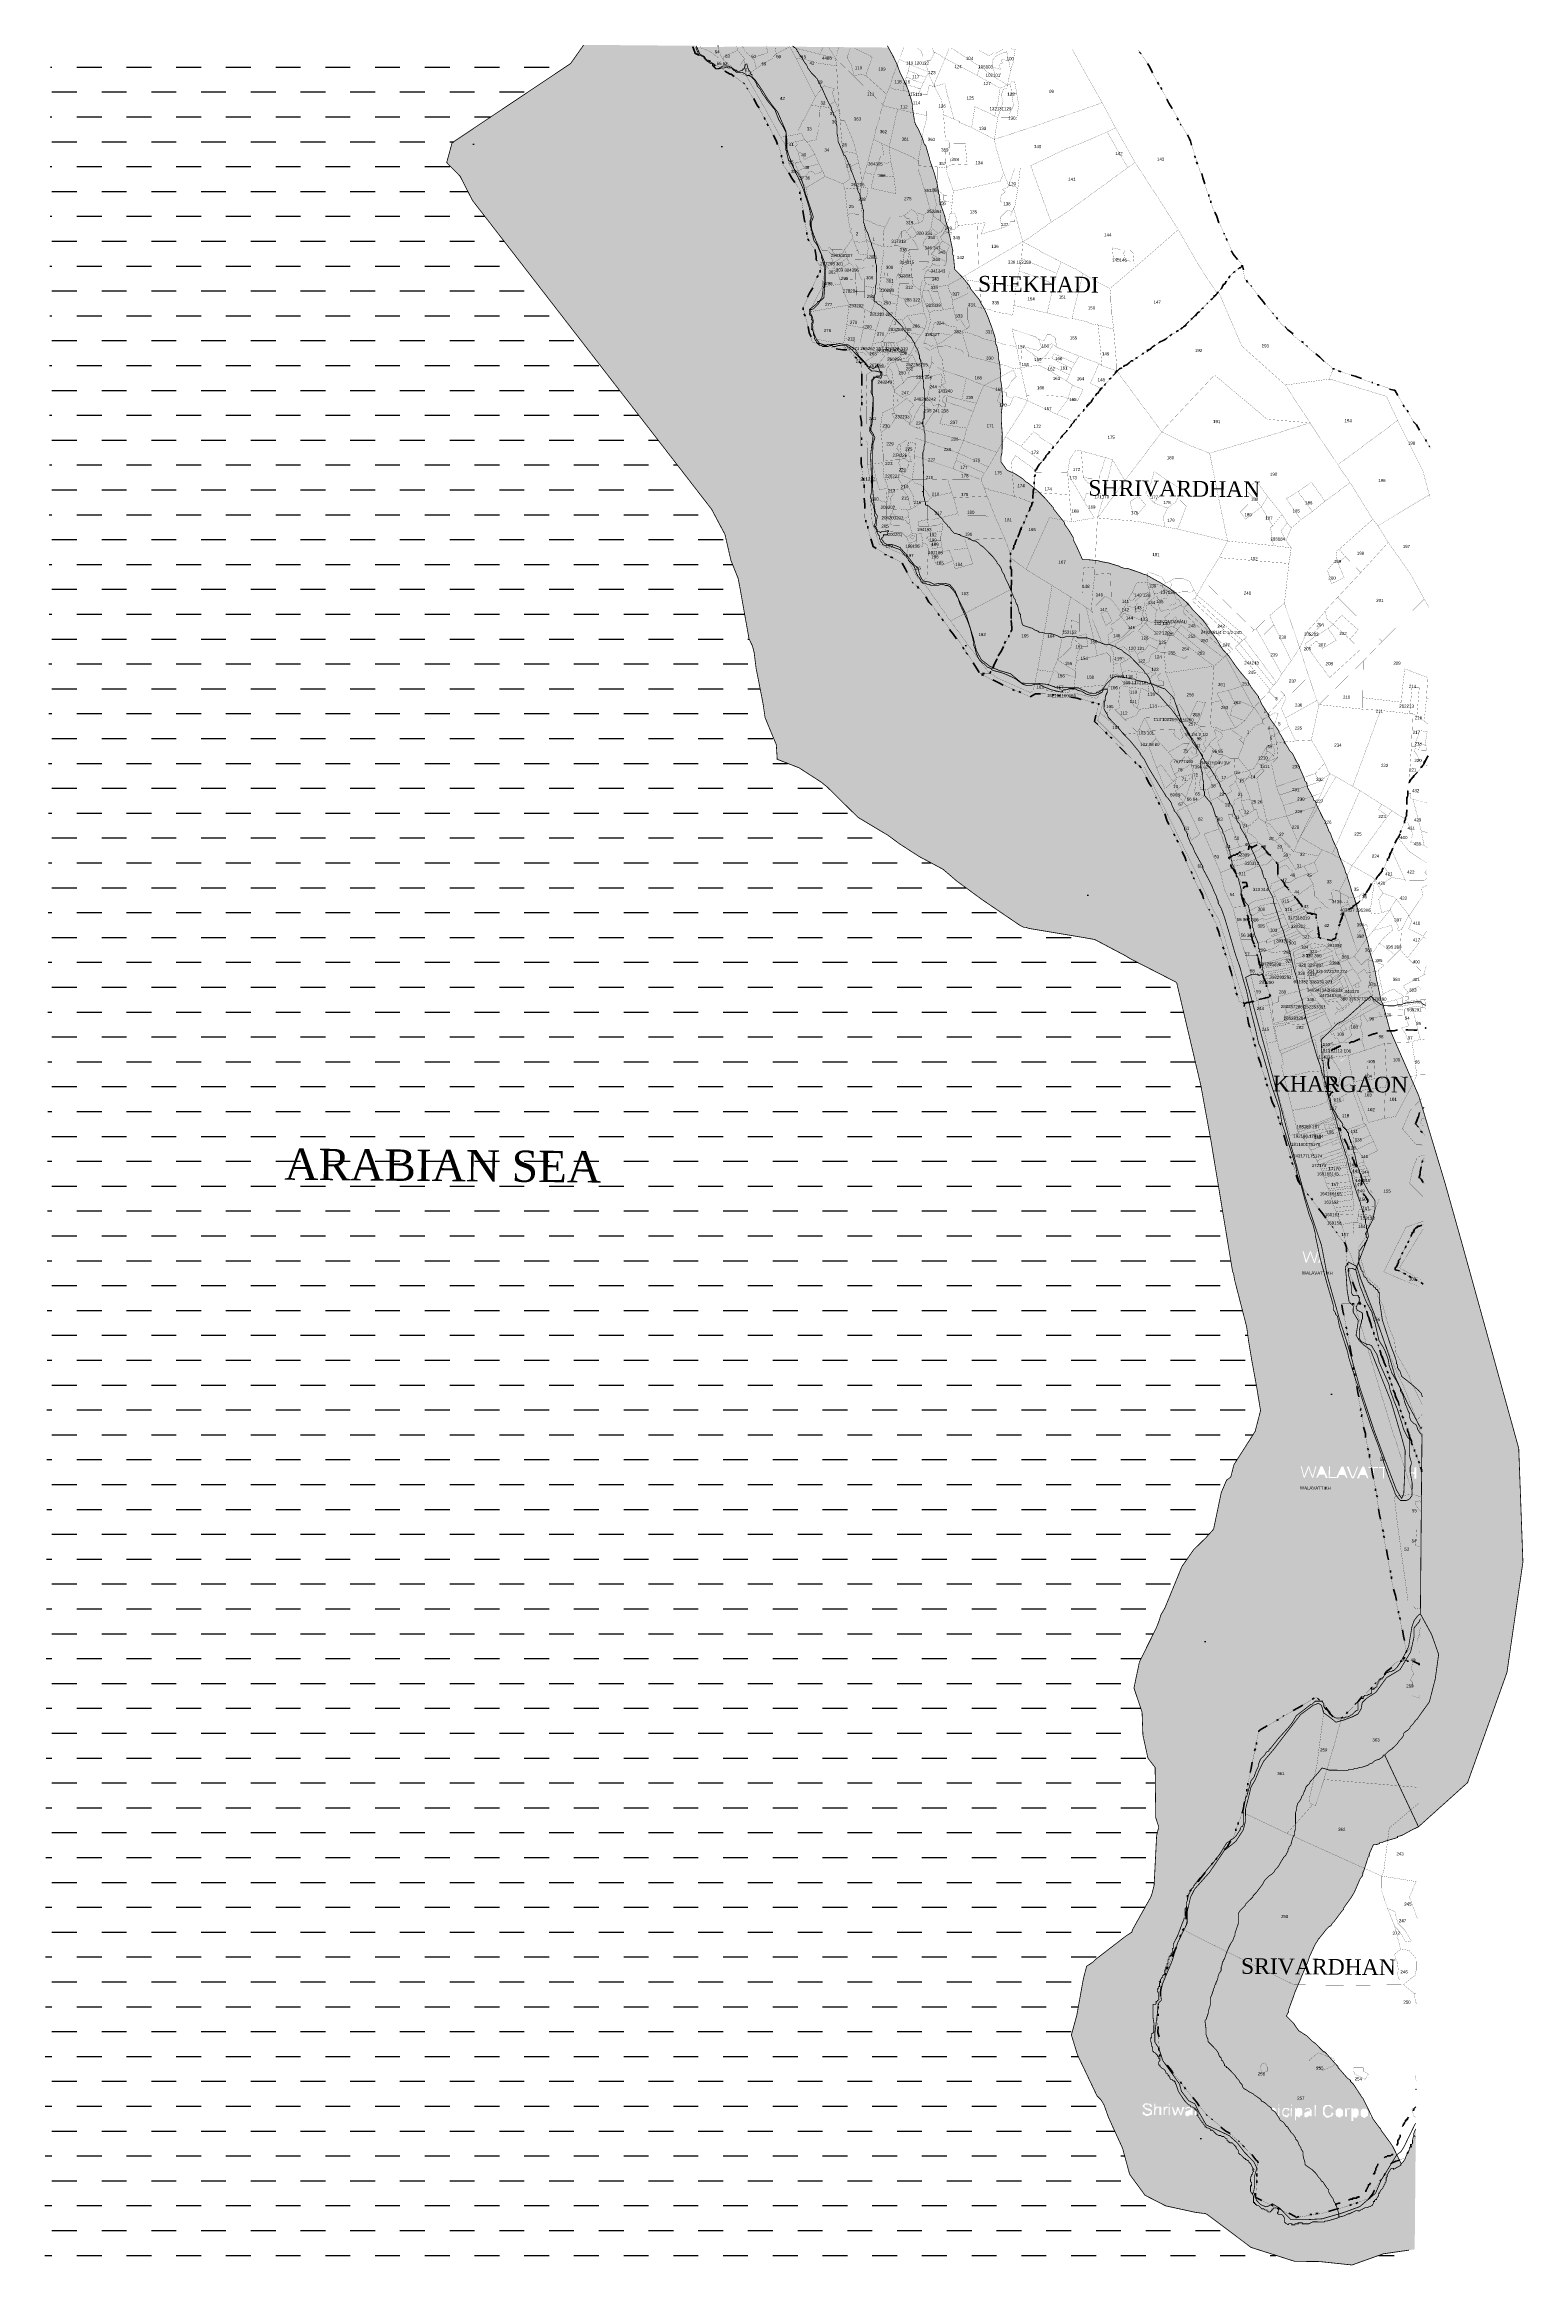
# Model space of a CAD drawing. Header units: metres. Extents: x 283055 to 288721, y 1996634 to 2005194.
import ezdxf

# ---------------------------------------------------------------- set-up
doc = ezdxf.new("R2010")
doc.units = ezdxf.units.M
for name, color, linetype in [('200M CRZ LINE', 22, 'Continuous'), ('500M CRZ LINE', 11, 'Continuous'), ('ARABIAN SEA', 141, 'Continuous'), ('ARABIAN SEA TEXT', 7, 'Continuous'), ('CRZ LINE FOR RIVER OR CREEK', 84, 'Continuous'), ('HAZARDS LINE', 1, 'Continuous'), ('HIGH TIDE LINE', 220, 'Continuous'), ('INTERTIDAL ZONE', 5, 'Continuous'), ('LOW TIDE LINE', 5, 'Continuous'), ('MANGROOVES', 112, 'Continuous'), ('NDZ-200M FROM CRZ', 30, 'Continuous'), ('NDZ-500M FROM CRZ', 2, 'Continuous'), ('SURVEY NO.', 7, 'Continuous'), ('SURVEY PLOT BOUNDARY', 35, 'Continuous'), ('VILLAGE BOUNDARY', 44, 'Continuous'), ('VILLAGE NAME', 3, 'Continuous')]:
    doc.layers.add(name, color=color, linetype=linetype)
doc.styles.add('PDF Arial', font='arial.ttf')
pattern_1 = [(359.488798, (268867.8004, 1990676.661), (7.6811602, 7.5453037), [3.8067675, -11.4203025]), (89.488798, (268869.687, 1990674.7406), (-7.5453037, 7.6811602), [3.8067675, -11.4203025])]

# ---------------------------------------------------------------- blocks, each defined once
blk = doc.blocks.new('4')
h = blk.add_hatch()
h.set_pattern_fill('DOTS', color=256, scale=599.490945, angle=-0.5112)
h.set_pattern_definition([(359.489, (268867.8, 1990676.7), (484.318, 947.41), [0, -951.692])])
h.paths.add_polyline_path([(286229.6, 2003838.3), (286228.1, 2003848.2), (286222.2, 2003860.3), (286222.6, 2003908.2), (286230.7, 2003916.2), (286230.7, 2003920.1), (286238.7, 2003920.1), (286242.7, 2003924), (286254.7, 2003923.9), (286258.8, 2003927.9), (286258.9, 2003939.9), (286254.9, 2003939.9), (286238.9, 2003944.1), (286222.9, 2003944.2), (286219, 2003948.2), (286215, 2003952.3), (286211, 2003952.3), (286211.1, 2003956.3), (286207.1, 2003960.3), (286203.1, 2003964.4), (286203.2, 2003968.4), (286199.2, 2003968.4), (286199.2, 2003972.4), (286195.2, 2003976.4), (286167.5, 2004004.7), (286143.8, 2004028.8), (286139.8, 2004032.9), (286131.8, 2004036.9), (286127.9, 2004041), (286095.9, 2004041.3), (286083.9, 2004037.4), (286075.9, 2004037.4), (286071.9, 2004041.5), (286063.9, 2004041.5), (286055.9, 2004037.6), (286035.9, 2004037.8), (286032, 2004041.8), (286024, 2004041.9), (286020, 2004045.9), (286016.1, 2004050), (286012.1, 2004054), (286012.1, 2004058), (286008.2, 2004062), (286004.3, 2004070.1), (286004.3, 2004078.1), (286000.4, 2004082.1), (286000.5, 2004094.1), (285996.5, 2004102.1), (285992.5, 2004102.1), (285992.8, 2004126.1), (285996.8, 2004130.1), (285996.9, 2004138.1), (285992.9, 2004142.1), (285993, 2004154.1), (285989.1, 2004158.1), (285985.1, 2004158.2), (285985.2, 2004178.2), (285989.3, 2004182.1), (286009.4, 2004197.9), (286013.4, 2004201.9), (286017.5, 2004205.8), (286017.5, 2004209.8), (286021.5, 2004209.8), (286025.5, 2004213.8), (286033.6, 2004225.7), (286037.9, 2004253.6), (286037.9, 2004261.6), (286042, 2004265.6), (286042.6, 2004341.5), (286038.8, 2004357.5), (286031, 2004381.6), (286031.1, 2004389.6), (286027.2, 2004397.6), (286015.4, 2004425.7), (286003.6, 2004441.8), (285999.7, 2004453.8), (285999.7, 2004457.8), (285995.8, 2004465.8), (285995.9, 2004477.8), (285991.9, 2004481.9), (285992, 2004489.9), (285988.1, 2004501.9), (285988.3, 2004521.9), (285992.3, 2004525.8), (285992.4, 2004537.8), (285984.7, 2004569.9), (285961.4, 2004642), (285941.8, 2004686.2), (285914.3, 2004742.4), (285906.4, 2004750.4), (285902.5, 2004762.5), (285898.7, 2004778.5), (285898.7, 2004786.5), (285894.8, 2004790.5), (285895.4, 2004858.5), (285887.5, 2004874.5), (285867.8, 2004906.7), (285852.2, 2004946.8), (285848.3, 2004950.8), (285844.3, 2004954.8), (285824.5, 2004979), (285816.6, 2004991.1), (285804.8, 2005007.2), (285800.9, 2005015.2), (285796.9, 2005023.2), (285789, 2005031.3), (285785.1, 2005035.3), (285785.1, 2005039.3), (285781.2, 2005047.3), (285777.2, 2005051.4), (285777.3, 2005055.4), (285769.3, 2005063.4), (285761.4, 2005071.5), (285757.4, 2005071.5), (285757.4, 2005075.5), (285745.5, 2005075.6), (285741.5, 2005079.7), (285737.5, 2005083.7), (285733.5, 2005083.7), (285729.6, 2005087.8), (285705.6, 2005088), (285697.7, 2005096.1), (285693.7, 2005096.1), (285693.7, 2005100.1), (285689.7, 2005100.1), (285673.8, 2005104.3), (285669.8, 2005108.3), (285657.8, 2005104.4), (285649.8, 2005104.5), (285637.8, 2005100.6), (285625.8, 2005100.7), (285617.9, 2005108.8), (285617.9, 2005112.8), (285613.9, 2005112.8), (285614, 2005120.8), (285606, 2005120.9), (285602, 2005124.9), (285590.1, 2005133), (285586.1, 2005137), (285582.2, 2005141.1), (285582.2, 2005145), (285578.3, 2005149.1), (285574.3, 2005149.1), (285566.3, 2005153.2), (285562.3, 2005153.2), (285562.4, 2005157.2), (285558.4, 2005157.3), (285558.4, 2005165.2), (285554.5, 2005169.3), (285554.5, 2005173.3), (285550.6, 2005181.3), (285550.6, 2005185.3), (285549.3, 2005189.3), (285120.8, 2005193.1), (285070.5, 2005121.6), (284616.2, 2004817.9), (284595.5, 2004742.2), (284647, 2004689.7), (284694.1, 2004597.4), (285610.7, 2003414.1), (285661.8, 2003317.7), (285684.9, 2003217.5), (285712.3, 2003149.3), (285719.9, 2003109.3), (285754.2, 2002917.1), (285766, 2002893), (285769.8, 2002881), (285773.7, 2002865), (285781.2, 2002805), (285807.9, 2002668.8), (285815.4, 2002616.8), (285835, 2002568.7), (285858.5, 2002512.5), (285862, 2002456.5), (285945.6, 2002423.8), (286021.1, 2002375.1), (286033, 2002367), (286052.9, 2002350.9), (286171.7, 2002233.9), (286287, 2002164.9), (286330.7, 2002132.6), (286406.2, 2002083.9), (286497.6, 2002035.1), (286549.2, 2001990.7), (286648.5, 2001917.9), (286791.5, 2001820.7), (286807.4, 2001812.5), (286815.4, 2001812.5), (286827.3, 2001808.4), (287030.8, 2001774.6), (287078.7, 2001766.1), (287194.1, 2001705.2), (287214, 2001693), (287341.3, 2001627.9), (287392.4, 2001601.7), (287485.4, 2001206.9), (287500.6, 2001122.8), (287523.5, 2000998.7), (287606.9, 2000494.3), (287610.8, 2000486.3), (287614.6, 2000462.3), (287661, 2000282), (287668.5, 2000226), (287679.8, 2000157.9), (287698.9, 2000053.8), (287714.1, 1999961.8), (287693.4, 1999882), (287612.3, 1999754.8), (287599.9, 1999707), (287583.8, 1999695.1), (287563.4, 1999647.3), (287534.2, 1999507.7), (287505.9, 1999476), (287457.5, 1999428.5), (287413, 1999364.9), (287347.6, 1999205.6), (287331.4, 1999177.8), (287327.2, 1999161.8), (287315, 1999129.9), (287249.9, 1998998.6), (287229, 1998898.9), (287260.1, 1998806.7), (287263.3, 1998718.7), (287282.5, 1998630.6), (287310.2, 1998594.4), (287312.5, 1998402.5), (287324.1, 1998366.4), (287315.9, 1998334.5), (287306.2, 1998142.7), (287297.9, 1998110.8), (287293.8, 1998098.9), (287224.7, 1997975.6), (287220.6, 1997963.6), (287196.5, 1997947.9), (287083.8, 1997860.9), (287071.8, 1997849), (287047.6, 1997833.3), (287035.2, 1997785.4), (287010, 1997645.7), (286989.3, 1997570), (287012.6, 1997493.8), (287087.2, 1997337.3), (287103, 1997321.1), (287114.8, 1997301.1), (287130.4, 1997256.9), (287153.9, 1997204.8), (287185.3, 1997136.5), (287212.4, 1997036.4), (287271.6, 1996955.9), (287351.2, 1996915.2), (287466.8, 1996890.2), (287502.8, 1996885.9), (287510.7, 1996881.8), (287677.5, 1996756.4), (287844.8, 1996703), (287940.7, 1996702.1), (288064.5, 1996689), (288184.8, 1996731.9), (288304.8, 1996748.9), (288309, 1997210.5), (288304.9, 1997202.5), (288300.8, 1997190.5), (288300.7, 1997186.6), (288304.7, 1997182.5), (288300.7, 1997182.6), (288296.6, 1997170.6), (288296.5, 1997154.6), (288292.4, 1997150.7), (288288.4, 1997150.7), (288288.4, 1997142.7), (288284.3, 1997138.7), (288284.3, 1997130.7), (288276.1, 1997114.8), (288272.1, 1997106.9), (288268, 1997094.9), (288259.9, 1997083), (288251.8, 1997075.1), (288251.8, 1997071.1), (288223.6, 1997055.3), (288223.7, 1997059.3), (288215.7, 1997059.4), (288211.7, 1997055.4), (288207.6, 1997047.5), (288203.6, 1997043.5), (288203.5, 1997039.5), (288199.5, 1997035.6), (288199.4, 1997027.6), (288195.4, 1997023.6), (288195.2, 1997007.6), (288191.2, 1997003.7), (288191.2, 1996999.7), (288187.1, 1996995.7), (288187.1, 1996991.7), (288183.1, 1996987.7), (288183, 1996983.7), (288179, 1996979.8), (288175, 1996975.8), (288170.9, 1996967.9), (288170.9, 1996963.9), (288166.9, 1996963.9), (288166.8, 1996955.9), (288162.7, 1996948), (288158.7, 1996944), (288158.7, 1996940), (288154.7, 1996940), (288150.6, 1996936.1), (288150.6, 1996932.1), (288146.6, 1996932.1), (288146.5, 1996924.1), (288142.5, 1996920.2), (288142.5, 1996916.2), (288138.5, 1996916.2), (288134.4, 1996912.2), (288130.4, 1996912.3), (288122.4, 1996908.3), (288114.4, 1996908.4), (288106.4, 1996904.5), (288102.4, 1996900.5), (288098.4, 1996900.6), (288094.3, 1996896.6), (288078.4, 1996896.7), (288054.3, 1996885), (288050.3, 1996885), (288034.2, 1996877.2), (288018.2, 1996873.3), (288010.2, 1996869.4), (287998.1, 1996865.5), (287970.1, 1996857.7), (287962.1, 1996857.8), (287958.1, 1996853.9), (287914.1, 1996854.2), (287906.1, 1996850.3), (287898.1, 1996846.4), (287874.1, 1996846.6), (287874.1, 1996850.6), (287858.1, 1996850.7), (287858.1, 1996846.7), (287846.1, 1996846.9), (287846.1, 1996842.9), (287834.1, 1996843), (287834.1, 1996847), (287822.1, 1996847.1), (287822.1, 1996843.1), (287818.1, 1996843.1), (287814.1, 1996847.1), (287810.2, 1996847.2), (287810.2, 1996851.2), (287806.2, 1996851.2), (287806.2, 1996855.2), (287806.3, 1996859.2), (287806.3, 1996867.2), (287802.4, 1996875.2), (287798.4, 1996879.3), (287794.5, 1996883.3), (287790.5, 1996883.3), (287786.5, 1996883.4), (287782.5, 1996883.4), (287778.5, 1996887.4), (287778.6, 1996891.4), (287782.6, 1996895.4), (287782.7, 1996903.4), (287778.7, 1996903.4), (287778.7, 1996907.4), (287774.7, 1996907.4), (287770.7, 1996907.5), (287762.7, 1996907.6), (287762.7, 1996903.6), (287758.7, 1996903.6), (287758.7, 1996899.6), (287754.6, 1996895.6), (287750.6, 1996891.7), (287746.6, 1996891.7), (287742.6, 1996891.7), (287742.6, 1996895.7), (287738.6, 1996895.8), (287738.7, 1996899.8), (287734.7, 1996899.8), (287730.7, 1996899.8), (287726.7, 1996903.9), (287722.7, 1996903.9), (287718.7, 1996904), (287714.8, 1996908), (287710.8, 1996912), (287706.9, 1996916), (287702.9, 1996916.1), (287698.9, 1996916.1), (287698.9, 1996920.1), (287694.9, 1996920.2), (287694.9, 1996924.1), (287690.9, 1996924.2), (287691, 1996928.2), (287687, 1996928.2), (287687, 1996932.2), (287687.2, 1996952.2), (287681.3, 1996964.2), (287679.3, 1996964.3), (287675.4, 1996972.3), (287675.4, 1996976.3), (287675.5, 1996984.3), (287675.5, 1996988.3), (287675.6, 1996992.3), (287679.6, 1996992.2), (287679.6, 1996996.2), (287679.7, 1997004.2), (287675.7, 1997008.3), (287675.7, 1997012.3), (287675.8, 1997016.3), (287675.8, 1997020.3), (287675.9, 1997024.2), (287679.9, 1997032.2), (287680, 1997036.2), (287684, 1997036.2), (287684, 1997040.2), (287684, 1997044.2), (287688.1, 1997048.1), (287684.1, 1997052.2), (287684.2, 1997060.1), (287680.2, 1997068.2), (287676.3, 1997076.2), (287672.4, 1997080.2), (287668.4, 1997084.3), (287668.4, 1997088.3), (287664.4, 1997088.3), (287660.5, 1997092.3), (287656.5, 1997092.4), (287656.5, 1997096.4), (287652.5, 1997096.4), (287648.6, 1997100.4), (287644.6, 1997104.5), (287640.6, 1997108.5), (287636.7, 1997112.5), (287632.7, 1997112.6), (287632.7, 1997116.6), (287628.7, 1997116.6), (287628.8, 1997120.6), (287628.8, 1997128.6), (287624.9, 1997132.6), (287620.9, 1997136.7), (287620.9, 1997140.7), (287617, 1997144.7), (287613, 1997148.7), (287609.1, 1997152.8), (287605.1, 1997156.8), (287601.1, 1997156.8), (287597.1, 1997156.9), (287593.1, 1997160.9), (287589.1, 1997160.9), (287589.2, 1997164.9), (287585.2, 1997165), (287585.3, 1997172.9), (287581.3, 1997173), (287573.3, 1997181), (287569.3, 1997181.1), (287565.4, 1997181.1), (287561.4, 1997185.2), (287553.4, 1997185.2), (287545.4, 1997189.3), (287541.5, 1997193.3), (287537.5, 1997197.4), (287533.6, 1997201.4), (287529.6, 1997205.4), (287521.6, 1997205.5), (287521.6, 1997209.5), (287513.7, 1997213.6), (287509.7, 1997213.6), (287505.7, 1997217.6), (287501.7, 1997217.7), (287501.8, 1997221.7), (287493.8, 1997229.7), (287493.9, 1997233.7), (287489.9, 1997233.8), (287489.9, 1997237.8), (287486, 1997241.8), (287482, 1997245.8), (287482, 1997249.8), (287478.1, 1997253.8), (287474.1, 1997257.9), (287474.2, 1997261.9), (287470.2, 1997261.9), (287474.2, 1997265.9), (287474.3, 1997273.9), (287470.3, 1997277.9), (287470.3, 1997281.9), (287466.3, 1997281.9), (287466.4, 1997285.9), (287462.4, 1997286), (287462.4, 1997290), (287458.4, 1997290), (287454.5, 1997294), (287450.5, 1997294.1), (287446.5, 1997294.1), (287446.5, 1997298.1), (287442.5, 1997302.1), (287438.5, 1997302.2), (287434.6, 1997306.2), (287430.6, 1997310.2), (287422.7, 1997318.3), (287406.9, 1997342.4), (287399, 1997354.5), (287395.2, 1997366.5), (287391.3, 1997378.5), (287385.4, 1997390.6), (287383.4, 1997390.6), (287383.4, 1997394.6), (287379.4, 1997394.6), (287375.5, 1997398.7), (287371.5, 1997398.7), (287367.5, 1997402.7), (287367.5, 1997406.7), (287363.6, 1997410.8), (287363.6, 1997414.8), (287359.6, 1997414.8), (287359.7, 1997418.8), (287355.7, 1997422.8), (287351.7, 1997422.9), (287351.7, 1997426.8), (287347.8, 1997434.9), (287343.8, 1997438.9), (287335.9, 1997443), (287331.9, 1997447), (287328, 1997451), (287328, 1997455), (287324, 1997455.1), (287324, 1997459.1), (287324.1, 1997463.1), (287324.1, 1997467.1), (287328.1, 1997471), (287328.2, 1997479), (287324.2, 1997479.1), (287324.3, 1997487.1), (287320.3, 1997487.1), (287320.3, 1997491.1), (287316.4, 1997495.1), (287312.4, 1997499.1), (287308.5, 1997503.2), (287304.5, 1997503.2), (287304.5, 1997507.2), (287300.5, 1997507.2), (287300.5, 1997511.2), (287300.6, 1997515.2), (287300.6, 1997523.2), (287296.7, 1997527.3), (287296.8, 1997535.3), (287292.9, 1997547.3), (287292.9, 1997551.3), (287292.9, 1997555.3), (287293, 1997559.3), (287297, 1997559.2), (287297, 1997563.2), (287297, 1997567.2), (287297.1, 1997571.2), (287297.1, 1997575.2), (287305.1, 1997579.2), (287305.2, 1997587.1), (287305.5, 1997615.1), (287301.7, 1997639.1), (287301.8, 1997651.1), (287301.8, 1997655.1), (287301.9, 1997659.1), (287301.9, 1997663.1), (287301.9, 1997667.1), (287302, 1997679.1), (287302.1, 1997683.1), (287302.1, 1997687.1), (287310.1, 1997687), (287314.1, 1997691), (287314.2, 1997695), (287314.2, 1997699), (287318.2, 1997699), (287318.2, 1997702.9), (287322.2, 1997702.9), (287322.3, 1997706.9), (287322.3, 1997710.9), (287322.3, 1997714.9), (287322.4, 1997718.9), (287322.4, 1997722.9), (287322.4, 1997726.9), (287322.5, 1997734.9), (287318.5, 1997734.9), (287318.6, 1997738.9), (287318.6, 1997742.9), (287318.6, 1997746.9), (287322.6, 1997746.9), (287322.7, 1997750.9), (287322.7, 1997754.9), (287326.7, 1997754.8), (287326.7, 1997758.8), (287326.8, 1997762.8), (287326.8, 1997766.8), (287326.9, 1997774.8), (287330.9, 1997778.8), (287330.9, 1997782.8), (287335, 1997786.7), (287335, 1997790.7), (287339, 1997794.7), (287339.1, 1997798.7), (287343.1, 1997802.7), (287347.1, 1997802.6), (287347.1, 1997806.6), (287347.2, 1997814.6), (287347.2, 1997818.6), (287351.2, 1997818.6), (287351.3, 1997822.6), (287351.3, 1997826.6), (287351.3, 1997830.6), (287355.3, 1997830.5), (287355.4, 1997834.5), (287355.4, 1997838.5), (287355.4, 1997842.5), (287359.4, 1997842.5), (287359.5, 1997846.5), (287359.5, 1997850.5), (287359.5, 1997854.5), (287359.6, 1997858.5), (287363.6, 1997858.4), (287363.6, 1997862.4), (287363.6, 1997866.4), (287363.7, 1997870.4), (287367.7, 1997870.4), (287367.7, 1997874.4), (287371.7, 1997874.3), (287371.7, 1997878.3), (287371.8, 1997882.3), (287375.8, 1997886.3), (287375.9, 1997890.3), (287375.9, 1997894.3), (287375.9, 1997898.3), (287376, 1997902.3), (287380, 1997902.3), (287380, 1997906.2), (287380, 1997910.2), (287380.1, 1997914.2), (287380.1, 1997918.2), (287396.4, 1997950.1), (287412.7, 1997993.9), (287420.9, 1998013.8), (287420.9, 1998017.8), (287428.9, 1998017.7), (287429, 1998025.7), (287425, 1998025.8), (287425.1, 1998037.8), (287425.2, 1998041.7), (287425.2, 1998045.7), (287425.2, 1998049.7), (287425.3, 1998053.7), (287429.3, 1998057.7), (287429.3, 1998061.7), (287429.4, 1998065.7), (287429.4, 1998073.7), (287433.5, 1998085.6), (287437.7, 1998105.6), (287445.9, 1998121.5), (287445.9, 1998125.5), (287449.9, 1998129.5), (287458, 1998137.4), (287458, 1998141.4), (287482.3, 1998173.1), (287486.3, 1998173.1), (287510.5, 1998204.9), (287534.8, 1998232.6), (287559, 1998264.4), (287583.4, 1998304.1), (287587.4, 1998308.1), (287595.4, 1998312), (287603.5, 1998320), (287611.5, 1998323.9), (287615.5, 1998327.8), (287619.6, 1998331.8), (287635.8, 1998355.6), (287635.8, 1998359.6), (287639.9, 1998367.6), (287643.9, 1998367.6), (287647.9, 1998375.5), (287648, 1998379.5), (287648, 1998383.5), (287648.1, 1998387.5), (287648.1, 1998391.5), (287648.1, 1998395.5), (287648.2, 1998407.5), (287648.3, 1998411.5), (287648.3, 1998415.5), (287648.3, 1998419.5), (287648.4, 1998423.5), (287648.4, 1998427.5), (287648.4, 1998431.5), (287648.5, 1998435.5), (287648.5, 1998439.5), (287648.5, 1998443.5), (287648.6, 1998451.5), (287652.7, 1998455.4), (287652.7, 1998459.4), (287652.7, 1998463.4), (287656.8, 1998467.4), (287656.8, 1998471.4), (287656.8, 1998475.4), (287656.9, 1998479.4), (287660.9, 1998483.3), (287673.3, 1998527.2), (287677.4, 1998543.1), (287689.5, 1998559), (287693.6, 1998571), (287697.8, 1998582.9), (287701.8, 1998590.9), (287705.9, 1998598.8), (287706, 1998606.8), (287714.1, 1998626.7), (287718.2, 1998630.7), (287722.2, 1998634.7), (287726.2, 1998638.6), (287730.3, 1998642.6), (287734.3, 1998650.5), (287738.4, 1998654.5), (287746.4, 1998658.4), (287746.4, 1998662.4), (287750.5, 1998666.4), (287754.5, 1998670.4), (287782.8, 1998706.1), (287819.1, 1998745.7), (287835.3, 1998765.6), (287851.5, 1998793.4), (287887.7, 1998821.1), (287907.8, 1998836.9), (287911.8, 1998836.8), (287915.9, 1998840.8), (287919.9, 1998844.7), (287923.9, 1998848.7), (287931.9, 1998848.6), (287951.9, 1998848.5), (287951.9, 1998844.5), (287955.8, 1998840.4), (287955.7, 1998828.4), (287959.7, 1998824.4), (287963.6, 1998816.4), (287975.6, 1998812.3), (287979.5, 1998808.2), (287983.4, 1998800.2), (287991.4, 1998792.1), (287995.3, 1998788.1), (288003.3, 1998784), (288035.2, 1998783.8), (288039.3, 1998787.7), (288047.3, 1998787.7), (288055.3, 1998791.6), (288059.3, 1998795.5), (288063.3, 1998795.5), (288067.4, 1998799.5), (288071.4, 1998803.4), (288075.4, 1998807.4), (288079.5, 1998811.3), (288087.5, 1998815.3), (288087.8, 1998847.2), (288095.8, 1998855.2), (288099.9, 1998859.1), (288107.9, 1998859.1), (288107.9, 1998867.1), (288111.9, 1998867), (288112, 1998871), (288123.9, 1998870.9), (288128, 1998874.9), (288132, 1998874.8), (288136, 1998878.8), (288140, 1998878.8), (288140.1, 1998894.7), (288148.1, 1998894.7), (288148.2, 1998898.7), (288152.2, 1998898.6), (288156.2, 1998902.6), (288160.2, 1998902.6), (288160.3, 1998914.6), (288164.3, 1998914.5), (288164.4, 1998922.5), (288168.4, 1998922.5), (288168.4, 1998930.5), (288172.4, 1998930.4), (288172.5, 1998934.4), (288180.5, 1998934.4), (288180.5, 1998938.4), (288184.5, 1998938.3), (288184.5, 1998942.3), (288188.6, 1998946.3), (288188.6, 1998950.3), (288192.6, 1998950.2), (288196.7, 1998958.2), (288200.7, 1998958.2), (288208.7, 1998962.1), (288216.7, 1998962), (288220.7, 1998966), (288224.7, 1998965.9), (288236.8, 1998977.8), (288253, 1999001.7), (288269.3, 1999033.5), (288281.5, 1999057.4), (288294.1, 1999133.2), (288302.3, 1999157.1), (288314.5, 1999173), (288322.5, 1999180.9), (288326.6, 1999182.9), (288332.7, 1999872.3), (288328.7, 1999872.4), (288324.7, 1999876.4), (288316.9, 1999888.4), (288313, 1999900.5), (288309, 1999908.5), (288301.1, 1999912.6), (288293.2, 1999920.6), (288289.2, 1999924.7), (288285.3, 1999936.7), (288285.4, 1999948.7), (288277.6, 1999964.7), (288273.7, 1999976.8), (288269.8, 1999984.8), (288265.9, 1999996.8), (288262, 2000012.8), (288258.1, 2000024.9), (288250.2, 2000036.9), (288250.3, 2000044.9), (288246.4, 2000053), (288234.6, 2000077), (288226.7, 2000089.1), (288222.8, 2000097.1), (288214.9, 2000109.2), (288215, 2000113.2), (288207.1, 2000133.2), (288203.4, 2000157.3), (288191.7, 2000189.3), (288183.8, 2000205.4), (288168, 2000229.5), (288152.7, 2000297.6), (288144.9, 2000321.7), (288141, 2000337.7), (288117.4, 2000381.9), (288094, 2000442), (288078.6, 2000502.1), (288074.6, 2000502.2), (288066.6, 2000506.2), (288050.6, 2000506.4), (288050.4, 2000482.4), (288054.3, 2000470.4), (288058.1, 2000454.3), (288062, 2000438.3), (288061.8, 2000414.3), (288065.7, 2000406.3), (288069.7, 2000402.3), (288089.7, 2000402.1), (288089.6, 2000398.1), (288093.6, 2000394.1), (288093.5, 2000386.1), (288089.4, 2000374.1), (288085.4, 2000370.2), (288081.3, 2000358.2), (288081.2, 2000354.2), (288085.2, 2000346.2), (288105, 2000336), (288104.9, 2000314), (288100.8, 2000306.1), (288100.7, 2000298.1), (288096.6, 2000286.1), (288092.5, 2000270.2), (288092.2, 2000238.2), (288100.1, 2000226.1), (288108, 2000222.1), (288123.9, 2000213.9), (288131.9, 2000213.9), (288139.9, 2000209.8), (288151.7, 2000189.7), (288159.6, 2000177.6), (288167.4, 2000153.6), (288167.3, 2000149.6), (288206.5, 2000061.3), (288210.3, 2000041.3), (288225.9, 1999997.2), (288237.7, 1999969.1), (288249.3, 1999933), (288253.2, 1999921), (288257.1, 1999909), (288261, 1999892.9), (288264.9, 1999884.9), (288268.8, 1999876.9), (288272.7, 1999868.9), (288276.7, 1999860.8), (288284.6, 1999852.8), (288284, 1999792.8), (288287.9, 1999776.8), (288291.8, 1999764.8), (288291.7, 1999756.8), (288287.6, 1999744.8), (288287.4, 1999724.8), (288295.1, 1999684.8), (288294.6, 1999636.8), (288284.2, 1999621.5), (288270.5, 1999617.1), (288250.5, 1999617.2), (288242.6, 1999625.3), (288230.7, 1999641.4), (288226.8, 1999653.4), (288203.4, 1999713.6), (288183.9, 1999769.7), (288184, 1999773.7), (288164.5, 1999829.8), (288137.1, 1999902), (288117.7, 1999962.2), (288086.6, 2000058.4), (288078.8, 2000078.4), (288051.6, 2000166.6), (288047.8, 2000186.6), (288028.3, 2000246.8), (288016.7, 2000282.8), (288009, 2000322.9), (288005.1, 2000326.9), (288001.1, 2000330.9), (288001.1, 2000334.9), (287997.2, 2000343), (287993.2, 2000347), (287993.4, 2000363), (287985.6, 2000391), (287970.1, 2000443.1), (287943, 2000543.3), (287927.7, 2000615.4), (287923.8, 2000631.4), (287923.9, 2000639.4), (287916.2, 2000671.5), (287900.6, 2000711.6), (287881.2, 2000779.7), (287869.6, 2000823.8), (287854, 2000867.9), (287850.2, 2000891.9), (287830.8, 2000956), (287795.8, 2001064.2), (287788.3, 2001112.3), (287776.6, 2001148.4), (287761, 2001192.5), (287753.2, 2001216.5), (287741.6, 2001260.6), (287718.4, 2001340.7), (287706.6, 2001368.8), (287695.1, 2001420.9), (287675.8, 2001497), (287660.5, 2001569.1), (287648.8, 2001609.2), (287641.1, 2001637.2), (287637.2, 2001653.2), (287633.3, 2001665.3), (287617.7, 2001709.4), (287594.5, 2001789.5), (287575.1, 2001853.6), (287563.4, 2001885.7), (287551.6, 2001905.8), (287551.6, 2001913.8), (287547.7, 2001921.8), (287543.8, 2001933.9), (287536, 2001949.9), (287528.1, 2001970), (287516.4, 2001994.1), (287492.8, 2002038.2), (287492.9, 2002046.2), (287481.1, 2002066.3), (287461.4, 2002102.5), (287453.6, 2002122.5), (287445.7, 2002134.6), (287437.9, 2002154.6), (287434, 2002162.7), (287434, 2002170.7), (287430.1, 2002174.7), (287430.1, 2002178.7), (287422.2, 2002186.8), (287422.3, 2002194.8), (287418.3, 2002202.8), (287406.6, 2002226.9), (287390.8, 2002251), (287382.9, 2002259.1), (287382.9, 2002263.1), (287379, 2002271.1), (287375, 2002279.1), (287371.2, 2002291.1), (287359.3, 2002307.2), (287355.3, 2002311.3), (287351.4, 2002315.3), (287347.5, 2002323.3), (287331.7, 2002347.5), (287292.3, 2002411.8), (287280.5, 2002431.9), (287268.7, 2002455.9), (287252.9, 2002476.1), (287252.9, 2002480.1), (287213.4, 2002528.4), (287185.7, 2002556.6), (287169.9, 2002576.7), (287130.3, 2002617.1), (287126.4, 2002629.1), (287118.5, 2002641.1), (287114.6, 2002649.2), (287114.8, 2002677.2), (287118.9, 2002681.1), (287119, 2002693.1), (287123.1, 2002705.1), (287127.1, 2002713), (287127.2, 2002725), (287115.3, 2002725.1), (287111.2, 2002721.2), (287107.2, 2002713.2), (287083.1, 2002701.4), (287063.1, 2002701.6), (287047.1, 2002705.7), (287027.3, 2002717.9), (287023.3, 2002717.9), (287011.3, 2002722), (287003.4, 2002726.1), (286983.4, 2002726.3), (286967.4, 2002722.4), (286959.4, 2002722.5), (286955.3, 2002718.5), (286955.3, 2002714.6), (286947.3, 2002714.6), (286911.4, 2002722.9), (286891.5, 2002731.1), (286879.6, 2002735.2), (286875.6, 2002739.2), (286867.6, 2002743.3), (286847.7, 2002743.5), (286835.6, 2002739.6), (286815.7, 2002739.8), (286803.7, 2002743.9), (286791.8, 2002752), (286775.9, 2002764.1), (286760, 2002772.3), (286732.1, 2002784.5), (286720.2, 2002788.6), (286688.3, 2002796.9), (286680.4, 2002804.9), (286668.4, 2002809), (286656.5, 2002821.1), (286648.6, 2002825.2), (286644.6, 2002829.2), (286636.7, 2002837.3), (286628.8, 2002853.4), (286624.9, 2002861.4), (286621.1, 2002877.4), (286613.2, 2002897.5), (286613.3, 2002909.5), (286601.8, 2002957.5), (286592.3, 2002983.9), (286590.1, 2002989.6), (286562.6, 2003049.8), (286554.9, 2003073.9), (286547, 2003085.9), (286547, 2003089.9), (286531.2, 2003110.1), (286523.3, 2003118.1), (286515.3, 2003122.2), (286507.3, 2003122.3), (286495.4, 2003126.4), (286487.4, 2003126.4), (286479.4, 2003122.5), (286451.4, 2003122.8), (286443.4, 2003126.8), (286435.4, 2003126.9), (286431.5, 2003130.9), (286419.5, 2003131), (286419.5, 2003135), (286415.5, 2003135.1), (286411.6, 2003139.1), (286411.6, 2003147.1), (286407.7, 2003147.1), (286407.7, 2003151.1), (286403.7, 2003155.2), (286399.8, 2003159.2), (286399.8, 2003163.2), (286395.8, 2003167.2), (286392, 2003183.2), (286384.1, 2003199.3), (286376.2, 2003207.4), (286372.3, 2003211.4), (286368.3, 2003215.4), (286364.3, 2003219.5), (286364.4, 2003223.5), (286356.5, 2003231.5), (286356.5, 2003235.5), (286352.5, 2003235.6), (286336.7, 2003255.7), (286332.7, 2003259.7), (286308.8, 2003267.9), (286300.9, 2003272), (286284.9, 2003276.1), (286272.9, 2003276.2), (286265, 2003280.3), (286265, 2003284.3), (286261, 2003288.3), (286257.1, 2003292.4), (286257.1, 2003296.4), (286253.2, 2003304.4), (286253.3, 2003312.4), (286249.3, 2003316.4), (286245.4, 2003324.4), (286241.5, 2003332.5), (286241.5, 2003336.5), (286233.6, 2003348.5), (286233.6, 2003352.5), (286237.7, 2003360.5), (286237.9, 2003384.5), (286234, 2003392.5), (286234.2, 2003412.5), (286230.3, 2003424.5), (286230.3, 2003428.5), (286226.4, 2003436.5), (286222.5, 2003444.6), (286222.5, 2003452.6), (286218.6, 2003460.6), (286222.8, 2003476.5), (286223.3, 2003536.5), (286220, 2003620.5), (286224.4, 2003660.4), (286228.6, 2003680.3), (286228.7, 2003696.3), (286224.8, 2003700.4), (286216.9, 2003712.4), (286217, 2003728.4), (286221.1, 2003736.4), (286221.2, 2003752.4), (286225.3, 2003764.3), (286225.4, 2003776.3)])
h.paths.add_polyline_path([(287875.4, 2000571.9), (287879.4, 2000571.9), (287887.1, 2000543.8), (287891, 2000531.8), (287891.1, 2000539.8), (287903.3, 2000571.6), (287907.3, 2000571.6), (287915.1, 2000547.6), (287923, 2000531.5), (287923, 2000535.5), (287923.1, 2000543.5), (287931.3, 2000571.4), (287935.3, 2000571.4), (287922.9, 2000527.5), (287918.9, 2000527.5), (287907.2, 2000559.6), (287907.3, 2000563.6), (287907.3, 2000567.6), (287903.2, 2000559.7), (287890.9, 2000527.8), (287887, 2000527.8)], flags=16)
h.paths.add_polyline_path([(287868, 1999748.6), (287872, 1999748.5), (287879.7, 1999716.5), (287883.6, 1999708.4), (287883.7, 1999716.4), (287896, 1999748.3), (287900, 1999748.3), (287907.8, 1999724.2), (287915.6, 1999708.2), (287915.6, 1999712.2), (287915.7, 1999716.2), (287924, 1999748.1), (287928, 1999748), (287915.6, 1999704.2), (287911.6, 1999704.2), (287899.9, 1999736.3), (287899.9, 1999740.3), (287899.9, 1999744.3), (287895.9, 1999736.3), (287883.6, 1999704.4), (287879.6, 1999704.5)], flags=16)
h.paths.add_polyline_path([(287943.9, 1999747.9), (287951.9, 1999747.8), (287971.5, 1999703.7), (287963.5, 1999703.7), (287959.6, 1999715.8), (287939.7, 1999715.9), (287931.6, 1999704), (287927.6, 1999704.1)], flags=16)
h.paths.add_polyline_path([(287947.9, 1999743.8), (287947.9, 1999739.8), (287951.8, 1999735.8), (287955.7, 1999719.8), (287939.7, 1999719.9), (287943.8, 1999735.9)], flags=0)
h.paths.add_polyline_path([(287975.9, 1999747.6), (287979.9, 1999747.6), (287979.5, 1999707.6), (288005.3, 1999707.4), (288023.9, 1999747.2), (288031.9, 1999747.1), (288047.4, 1999703), (288043.4, 1999703), (288035.6, 1999715.1), (288015.6, 1999715.3), (288011.5, 1999703.3), (288003.5, 1999703.4), (287975.5, 1999703.6)], flags=16)
h.paths.add_polyline_path([(288027.8, 1999743.1), (288027.8, 1999739.1), (288031.7, 1999735.1), (288035.6, 1999719.1), (288019.6, 1999719.2), (288023.8, 1999735.2)], flags=0)
h.paths.add_polyline_path([(288043.8, 1999747), (288051.8, 1999746.9), (288063.5, 1999714.8), (288067.5, 1999706.8), (288071.5, 1999714.8), (288083.8, 1999746.6), (288087.8, 1999746.6), (288071.4, 1999702.8), (288063.4, 1999702.8)], flags=16)
h.paths.add_polyline_path([(288103.8, 1999746.5), (288111.8, 1999746.4), (288127.4, 1999702.3), (288123.4, 1999702.3), (288115.5, 1999714.4), (288095.5, 1999714.5), (288091.4, 1999702.6), (288083.4, 1999702.7)], flags=16)
h.paths.add_polyline_path([(288107.7, 1999742.4), (288107.7, 1999738.4), (288111.7, 1999734.4), (288115.5, 1999718.4), (288099.5, 1999718.5), (288103.7, 1999734.5)], flags=0)
h.paths.add_polyline_path([(288127.8, 1999746.2), (288163.7, 1999745.9), (288163.7, 1999741.9), (288147.7, 1999742.1), (288147.3, 1999702.1), (288143.4, 1999702.1), (288143.7, 1999742.1), (288127.7, 1999742.2)], flags=16)
h.paths.add_polyline_path([(287270.7, 1997307.7), (287278.7, 1997307.6), (287290.7, 1997307.5), (287294.7, 1997303.4), (287298.6, 1997299.4), (287298.6, 1997295.4), (287290.6, 1997295.5), (287290.7, 1997299.5), (287286.7, 1997303.5), (287278.7, 1997303.6), (287274.7, 1997303.6), (287270.7, 1997303.7), (287270.7, 1997299.7), (287270.6, 1997295.7), (287270.6, 1997291.7), (287274.6, 1997291.6), (287282.6, 1997287.6), (287286.5, 1997287.5), (287290.5, 1997287.5), (287294.5, 1997283.5), (287298.5, 1997279.4), (287298.4, 1997275.4), (287298.4, 1997271.4), (287298.4, 1997267.4), (287294.3, 1997263.5), (287290.3, 1997263.5), (287282.3, 1997259.6), (287274.3, 1997259.7), (287270.3, 1997263.7), (287266.4, 1997263.7), (287262.4, 1997267.8), (287262.4, 1997271.8), (287262.5, 1997275.8), (287266.5, 1997275.7), (287270.4, 1997271.7), (287274.4, 1997267.7), (287282.4, 1997267.6), (287286.4, 1997267.5), (287290.4, 1997271.5), (287294.4, 1997275.5), (287290.5, 1997279.5), (287286.5, 1997279.5), (287278.5, 1997283.6), (287274.5, 1997283.6), (287270.6, 1997287.7), (287266.6, 1997291.7), (287262.6, 1997295.7), (287262.7, 1997299.7), (287266.7, 1997303.7)], flags=16)
h.paths.add_polyline_path([(287306.7, 1997307.3), (287310.7, 1997307.3), (287310.6, 1997291.3), (287314.6, 1997295.3), (287322.6, 1997295.2), (287330.6, 1997295.1), (287334.5, 1997291.1), (287334.5, 1997287.1), (287334.5, 1997283.1), (287334.3, 1997263.1), (287326.3, 1997263.2), (287326.5, 1997283.2), (287326.5, 1997287.2), (287326.5, 1997291.2), (287322.5, 1997291.2), (287314.6, 1997291.3), (287314.5, 1997287.3), (287310.5, 1997279.3), (287310.3, 1997263.3), (287306.3, 1997263.4)], flags=16)
h.paths.add_polyline_path([(287362.7, 1997306.8), (287366.6, 1997306.8), (287366.6, 1997302.8), (287362.6, 1997302.8)], flags=16)
h.paths.add_polyline_path([(287342.6, 1997295), (287346.6, 1997295), (287346.5, 1997291), (287350.6, 1997295), (287354.6, 1997294.9), (287358.5, 1997294.9), (287358.5, 1997290.9), (287354.5, 1997290.9), (287350.5, 1997291), (287350.5, 1997287), (287346.4, 1997279), (287346.3, 1997263), (287342.3, 1997263.1)], flags=16)
h.paths.add_polyline_path([(287362.5, 1997294.8), (287366.5, 1997294.8), (287366.3, 1997262.8), (287362.3, 1997262.9)], flags=16)
h.paths.add_polyline_path([(287374.5, 1997294.7), (287378.5, 1997294.7), (287386.3, 1997274.7), (287386.3, 1997270.7), (287390.3, 1997274.6), (287394.5, 1997294.6), (287398.5, 1997294.5), (287406.3, 1997274.5), (287406.3, 1997266.5), (287410.3, 1997274.4), (287414.5, 1997294.4), (287422.5, 1997294.3), (287410.2, 1997262.4), (287406.2, 1997262.5), (287397.7, 1997284.4), (287390.2, 1997262.6), (287382.2, 1997262.7)], flags=16)
h.paths.add_polyline_path([(287446.3, 1997278.1), (287446.3, 1997274.1), (287446.3, 1997270.1), (287442.2, 1997266.2), (287438.2, 1997266.2), (287434.2, 1997266.2), (287430.3, 1997270.3), (287434.3, 1997274.2), (287438.3, 1997274.2), (287442.3, 1997274.2)], flags=16)
at = {"layer": 'ARABIAN SEA'}
h = blk.add_hatch(dxfattribs=at)
h.set_pattern_fill('DASH', color=256, scale=30)
h.paths.add_polyline_path([(286549.2, 2001990.7), (286497.6, 2002035.1), (286406.2, 2002083.9), (286330.7, 2002132.6), (286287, 2002164.9), (286171.7, 2002233.9), (286052.9, 2002350.9), (286033, 2002367), (286021.1, 2002375.1), (285945.6, 2002423.8), (285862, 2002456.5), (285858.5, 2002512.5), (285835, 2002568.7), (285815.4, 2002616.8), (285807.9, 2002668.8), (285781.2, 2002805), (285773.7, 2002865), (285769.8, 2002881), (285766, 2002893), (285754.2, 2002917.1), (285719.9, 2003109.3), (285712.3, 2003149.3), (285684.9, 2003217.5), (285661.8, 2003317.7), (285610.7, 2003414.1), (284694.1, 2004597.4), (284647, 2004689.7), (284595.5, 2004742.2), (284616.2, 2004817.9), (285070.5, 2005121.6), (285120.1, 2005192.2), (283077.3, 2005192.2), (283055.1, 1996634.1), (288282.6, 1996634.1), (288282.9, 1996745.8), (288184.8, 1996731.9), (288064.5, 1996689), (287940.7, 1996702.1), (287844.8, 1996703), (287677.5, 1996756.4), (287510.7, 1996881.8), (287502.8, 1996885.9), (287466.8, 1996890.2), (287351.2, 1996915.2), (287271.6, 1996955.9), (287212.4, 1997036.4), (287185.3, 1997136.5), (287153.9, 1997204.8), (287130.4, 1997256.9), (287114.8, 1997301.1), (287103, 1997321.1), (287087.2, 1997337.3), (287012.6, 1997493.8), (286989.3, 1997570), (287010, 1997645.7), (287035.2, 1997785.4), (287047.6, 1997833.3), (287071.8, 1997849), (287083.8, 1997860.9), (287196.5, 1997947.9), (287220.6, 1997963.6), (287224.7, 1997975.6), (287293.8, 1998098.9), (287297.9, 1998110.8), (287306.2, 1998142.7), (287315.9, 1998334.5), (287324.1, 1998366.4), (287312.5, 1998402.5), (287310.2, 1998594.4), (287282.5, 1998630.6), (287263.3, 1998718.7), (287260.1, 1998806.7), (287229, 1998898.9), (287249.9, 1998998.6), (287315, 1999129.9), (287327.2, 1999161.8), (287331.4, 1999177.8), (287347.6, 1999205.6), (287413, 1999364.9), (287457.5, 1999428.5), (287505.9, 1999476), (287534.2, 1999507.7), (287563.4, 1999647.3), (287583.8, 1999695.1), (287599.9, 1999707), (287612.3, 1999754.8), (287693.4, 1999882), (287714.1, 1999961.8), (287698.9, 2000053.8), (287679.8, 2000157.9), (287668.5, 2000226), (287661, 2000282), (287614.6, 2000462.3), (287610.8, 2000486.3), (287606.9, 2000494.3), (287523.5, 2000998.7), (287500.6, 2001122.8), (287485.4, 2001206.9), (287393, 2001599.5), (287389, 2001603.5), (287341.3, 2001627.9), (287214, 2001693), (287194.1, 2001705.2), (287078.7, 2001766.1), (287030.8, 2001774.6), (286827.3, 2001808.4), (286815.4, 2001812.5), (286807.4, 2001812.5), (286791.5, 2001820.7), (286648.5, 2001917.9)])
h.paths.add_polyline_path([(283955, 2000743), (285340, 2000730.3), (285342.6, 2001008.3), (283957.5, 2001021)], flags=24)
at = {"layer": 'INTERTIDAL ZONE'}
h = blk.add_hatch(dxfattribs=at)
h.set_pattern_fill('CROSS', color=256, scale=1.198982, angle=-0.5112)
h.set_pattern_definition(pattern_1)
h.paths.add_polyline_path([(285984.7, 2004569.9), (285961.4, 2004642), (285941.8, 2004686.2), (285914.3, 2004742.4), (285906.4, 2004750.4), (285902.5, 2004762.5), (285898.7, 2004778.5), (285898.7, 2004786.5), (285894.8, 2004790.5), (285895.4, 2004858.5), (285887.5, 2004874.5), (285867.8, 2004906.7), (285852.2, 2004946.8), (285848.3, 2004950.8), (285844.3, 2004954.8), (285824.5, 2004979), (285816.6, 2004991.1), (285804.8, 2005007.2), (285800.9, 2005015.2), (285796.9, 2005023.2), (285789, 2005031.3), (285785.1, 2005035.3), (285785.1, 2005039.3), (285781.2, 2005047.3), (285777.2, 2005051.4), (285777.3, 2005055.4), (285769.3, 2005063.4), (285761.4, 2005071.5), (285757.4, 2005071.5), (285757.4, 2005075.5), (285745.5, 2005075.6), (285741.5, 2005079.7), (285737.5, 2005083.7), (285733.5, 2005083.7), (285729.6, 2005087.8), (285705.6, 2005088), (285697.7, 2005096.1), (285693.7, 2005096.1), (285693.7, 2005100.1), (285689.7, 2005100.1), (285689.8, 2005104.1), (285673.8, 2005104.3), (285669.8, 2005108.3), (285657.8, 2005104.4), (285649.8, 2005104.5), (285637.8, 2005100.6), (285625.8, 2005100.7), (285617.9, 2005108.8), (285617.9, 2005112.8), (285613.9, 2005112.8), (285614, 2005120.8), (285606, 2005120.9), (285602, 2005124.9), (285590.1, 2005133), (285586.1, 2005137), (285582.2, 2005141.1), (285582.2, 2005145), (285578.3, 2005149.1), (285574.3, 2005149.1), (285566.3, 2005153.2), (285562.3, 2005153.2), (285562.4, 2005157.2), (285558.4, 2005157.3), (285558.4, 2005165.2), (285554.5, 2005169.3), (285554.5, 2005173.3), (285550.6, 2005181.3), (285550.6, 2005185.3), (285549.3, 2005189.3), (285120.8, 2005193.1), (285070.5, 2005121.6), (284616.2, 2004817.9), (284595.5, 2004742.2), (284647, 2004689.7), (284694.1, 2004597.4), (285610.7, 2003414.1), (285661.8, 2003317.7), (285684.9, 2003217.5), (285712.3, 2003149.3), (285719.9, 2003109.3), (285754.2, 2002917.1), (285766, 2002893), (285769.8, 2002881), (285773.7, 2002865), (285781.2, 2002805), (285807.9, 2002668.8), (285815.4, 2002616.8), (285835, 2002568.7), (285858.5, 2002512.5), (285862, 2002456.5), (285945.6, 2002423.8), (286021.1, 2002375.1), (286033, 2002367), (286052.9, 2002350.9), (286171.7, 2002233.9), (286287, 2002164.9), (286330.7, 2002132.6), (286406.2, 2002083.9), (286497.6, 2002035.1), (286549.2, 2001990.7), (286648.5, 2001917.9), (286791.5, 2001820.7), (286807.4, 2001812.5), (286815.4, 2001812.5), (286827.3, 2001808.4), (287030.8, 2001774.6), (287078.7, 2001766.1), (287194.1, 2001705.2), (287214, 2001693), (287341.3, 2001627.9), (287389, 2001603.5), (287393, 2001599.5), (287485.4, 2001206.9), (287500.6, 2001122.8), (287523.5, 2000998.7), (287606.9, 2000494.3), (287610.8, 2000486.3), (287614.6, 2000462.3), (287661, 2000282), (287668.5, 2000226), (287679.8, 2000157.9), (287698.9, 2000053.8), (287714.1, 1999961.8), (287693.4, 1999882), (287612.3, 1999754.8), (287599.9, 1999707), (287583.8, 1999695.1), (287563.4, 1999647.3), (287534.2, 1999507.7), (287505.9, 1999476), (287457.5, 1999428.5), (287413, 1999364.9), (287347.6, 1999205.6), (287331.4, 1999177.8), (287327.2, 1999161.8), (287315, 1999129.9), (287249.9, 1998998.6), (287229, 1998898.9), (287260.1, 1998806.7), (287263.3, 1998718.7), (287282.5, 1998630.6), (287310.2, 1998594.4), (287312.5, 1998402.5), (287324.1, 1998366.4), (287315.9, 1998334.5), (287306.2, 1998142.7), (287297.9, 1998110.8), (287293.8, 1998098.9), (287224.7, 1997975.6), (287220.6, 1997963.6), (287196.5, 1997947.9), (287083.8, 1997860.9), (287071.8, 1997849), (287047.6, 1997833.3), (287035.2, 1997785.4), (287010, 1997645.7), (286989.3, 1997570), (287012.6, 1997493.8), (287087.2, 1997337.3), (287103, 1997321.1), (287114.8, 1997301.1), (287130.4, 1997256.9), (287153.9, 1997204.8), (287185.3, 1997136.5), (287212.4, 1997036.4), (287271.6, 1996955.9), (287351.2, 1996915.2), (287466.8, 1996890.2), (287502.8, 1996885.9), (287510.7, 1996881.8), (287677.5, 1996756.4), (287844.8, 1996703), (287940.7, 1996702.1), (288064.5, 1996689), (288184.8, 1996731.9), (288304.8, 1996748.9), (288309, 1997210.5), (288304.9, 1997202.5), (288300.8, 1997190.5), (288300.7, 1997186.6), (288304.7, 1997182.5), (288300.7, 1997182.6), (288296.6, 1997170.6), (288296.5, 1997154.6), (288292.4, 1997150.7), (288288.4, 1997150.7), (288288.4, 1997142.7), (288284.3, 1997138.7), (288284.3, 1997130.7), (288276.1, 1997114.8), (288272.1, 1997106.9), (288268, 1997094.9), (288259.9, 1997083), (288251.8, 1997075.1), (288251.8, 1997071.1), (288223.6, 1997055.3), (288223.7, 1997059.3), (288215.7, 1997059.4), (288211.7, 1997055.4), (288207.6, 1997047.5), (288203.6, 1997043.5), (288203.5, 1997039.5), (288199.5, 1997035.6), (288199.4, 1997027.6), (288195.4, 1997023.6), (288195.2, 1997007.6), (288191.2, 1997003.7), (288191.2, 1996999.7), (288187.1, 1996995.7), (288187.1, 1996991.7), (288183.1, 1996987.7), (288183, 1996983.7), (288179, 1996979.8), (288175, 1996975.8), (288170.9, 1996967.9), (288170.9, 1996963.9), (288166.9, 1996963.9), (288166.8, 1996955.9), (288162.7, 1996948), (288158.7, 1996944), (288158.7, 1996940), (288154.7, 1996940), (288150.6, 1996936.1), (288150.6, 1996932.1), (288146.6, 1996932.1), (288146.5, 1996924.1), (288142.5, 1996920.2), (288142.5, 1996916.2), (288138.5, 1996916.2), (288134.4, 1996912.2), (288130.4, 1996912.3), (288122.4, 1996908.3), (288114.4, 1996908.4), (288106.4, 1996904.5), (288102.4, 1996900.5), (288098.4, 1996900.6), (288094.3, 1996896.6), (288078.4, 1996896.7), (288054.3, 1996885), (288050.3, 1996885), (288034.2, 1996877.2), (288018.2, 1996873.3), (288010.2, 1996869.4), (287998.1, 1996865.5), (287970.1, 1996857.7), (287962.1, 1996857.8), (287958.1, 1996853.9), (287914.1, 1996854.2), (287906.1, 1996850.3), (287898.1, 1996846.4), (287874.1, 1996846.6), (287874.1, 1996850.6), (287858.1, 1996850.7), (287858.1, 1996846.7), (287846.1, 1996846.9), (287846.1, 1996842.9), (287834.1, 1996843), (287834.1, 1996847), (287822.1, 1996847.1), (287822.1, 1996843.1), (287818.1, 1996843.1), (287814.1, 1996847.1), (287810.2, 1996847.2), (287810.2, 1996851.2), (287806.2, 1996851.2), (287806.2, 1996855.2), (287806.3, 1996859.2), (287806.3, 1996863.2), (287806.3, 1996867.2), (287802.4, 1996875.2), (287798.4, 1996879.3), (287794.5, 1996883.3), (287790.5, 1996883.3), (287786.5, 1996883.4), (287782.5, 1996883.4), (287778.5, 1996887.4), (287778.6, 1996891.4), (287782.6, 1996891.4), (287782.6, 1996895.4), (287782.6, 1996899.4), (287782.7, 1996903.4), (287778.7, 1996903.4), (287778.7, 1996907.4), (287774.7, 1996907.4), (287770.7, 1996907.5), (287766.7, 1996907.5), (287762.7, 1996907.6), (287762.7, 1996903.6), (287758.7, 1996903.6), (287758.7, 1996899.6), (287754.6, 1996895.6), (287750.6, 1996891.7), (287746.6, 1996891.7), (287742.6, 1996891.7), (287742.6, 1996895.7), (287738.6, 1996895.8), (287738.7, 1996899.8), (287734.7, 1996899.8), (287730.7, 1996899.8), (287726.7, 1996903.9), (287722.7, 1996903.9), (287718.7, 1996904), (287714.8, 1996908), (287710.8, 1996912), (287706.9, 1996916), (287702.9, 1996916.1), (287698.9, 1996916.1), (287698.9, 1996920.1), (287694.9, 1996920.2), (287694.9, 1996924.1), (287690.9, 1996924.2), (287691, 1996928.2), (287687, 1996928.2), (287687, 1996932.2), (287687.2, 1996948.2), (287687.2, 1996952.2), (287683.3, 1996960.2), (287683.3, 1996964.2), (287679.3, 1996964.3), (287675.4, 1996972.3), (287675.4, 1996976.3), (287675.5, 1996984.3), (287675.5, 1996988.3), (287675.6, 1996992.3), (287679.6, 1996992.2), (287679.6, 1996996.2), (287679.6, 1997000.2), (287679.7, 1997004.2), (287675.7, 1997008.3), (287675.7, 1997012.3), (287675.8, 1997016.3), (287675.8, 1997020.3), (287675.9, 1997024.2), (287679.9, 1997032.2), (287680, 1997036.2), (287684, 1997036.2), (287684, 1997040.2), (287684, 1997044.2), (287688.1, 1997048.1), (287684.1, 1997052.2), (287684.1, 1997056.2), (287688.1, 1997056.1), (287684.2, 1997060.1), (287680.2, 1997068.2), (287676.3, 1997076.2), (287672.4, 1997080.2), (287668.4, 1997084.3), (287668.4, 1997088.3), (287664.4, 1997088.3), (287660.5, 1997092.3), (287656.5, 1997092.4), (287656.5, 1997096.4), (287652.5, 1997096.4), (287648.6, 1997100.4), (287644.6, 1997104.5), (287640.6, 1997108.5), (287636.7, 1997112.5), (287632.7, 1997112.6), (287632.7, 1997116.6), (287628.7, 1997116.6), (287628.8, 1997120.6), (287628.8, 1997124.6), (287628.8, 1997128.6), (287624.9, 1997132.6), (287620.9, 1997136.7), (287620.9, 1997140.7), (287617, 1997144.7), (287613, 1997148.7), (287609.1, 1997152.8), (287605.1, 1997156.8), (287601.1, 1997156.8), (287597.1, 1997156.9), (287593.1, 1997160.9), (287589.1, 1997160.9), (287589.2, 1997164.9), (287585.2, 1997165), (287585.2, 1997169), (287585.3, 1997172.9), (287581.3, 1997173), (287573.3, 1997181), (287569.3, 1997181.1), (287565.4, 1997181.1), (287561.4, 1997185.2), (287553.4, 1997185.2), (287545.4, 1997189.3), (287541.5, 1997193.3), (287537.5, 1997197.4), (287533.6, 1997201.4), (287529.6, 1997205.4), (287521.6, 1997205.5), (287521.6, 1997209.5), (287513.7, 1997213.6), (287509.7, 1997213.6), (287505.7, 1997217.6), (287501.7, 1997217.7), (287501.8, 1997221.7), (287493.8, 1997229.7), (287493.9, 1997233.7), (287489.9, 1997233.8), (287489.9, 1997237.8), (287486, 1997241.8), (287482, 1997245.8), (287482, 1997249.8), (287478.1, 1997253.8), (287474.1, 1997257.9), (287474.2, 1997261.9), (287470.2, 1997261.9), (287474.2, 1997265.9), (287474.2, 1997269.9), (287474.3, 1997273.9), (287470.3, 1997277.9), (287470.3, 1997281.9), (287468.3, 1997281.9), (287466.3, 1997277.9), (287466.2, 1997261.9), (287462.2, 1997262), (287462.4, 1997290), (287458.4, 1997290), (287454.5, 1997294), (287450.5, 1997294.1), (287446.5, 1997294.1), (287450.4, 1997290.1), (287454.4, 1997286), (287454.3, 1997282), (287454.3, 1997274), (287454.2, 1997266.1), (287454.2, 1997262.1), (287450.2, 1997262.1), (287446.2, 1997266.1), (287442.2, 1997262.2), (287434.2, 1997258.2), (287430.2, 1997258.3), (287426.2, 1997262.3), (287426.2, 1997266.3), (287426.3, 1997270.3), (287426.3, 1997274.3), (287430.3, 1997278.3), (287434.3, 1997278.2), (287438.4, 1997282.2), (287442.4, 1997282.1), (287446.4, 1997282.1), (287446.4, 1997290.1), (287442.4, 1997290.1), (287438.4, 1997290.2), (287434.4, 1997290.2), (287430.4, 1997286.2), (287426.4, 1997286.3), (287426.4, 1997290.3), (287434.5, 1997294.2), (287442.5, 1997294.1), (287446.5, 1997294.1), (287446.5, 1997298.1), (287442.5, 1997302.1), (287438.5, 1997302.2), (287434.6, 1997306.2), (287430.6, 1997310.2), (287422.7, 1997318.3), (287406.9, 1997342.4), (287399, 1997354.5), (287395.2, 1997366.5), (287391.3, 1997378.5), (287387.3, 1997386.6), (287387.4, 1997390.6), (287383.4, 1997390.6), (287383.4, 1997394.6), (287379.4, 1997394.6), (287375.5, 1997398.7), (287371.5, 1997398.7), (287367.5, 1997402.7), (287367.5, 1997406.7), (287363.6, 1997410.8), (287363.6, 1997414.8), (287359.6, 1997414.8), (287359.7, 1997418.8), (287355.7, 1997422.8), (287351.7, 1997422.9), (287351.7, 1997426.8), (287347.8, 1997434.9), (287343.8, 1997438.9), (287335.9, 1997443), (287331.9, 1997447), (287328, 1997451), (287328, 1997455), (287324, 1997455.1), (287324, 1997459.1), (287324.1, 1997463.1), (287324.1, 1997467.1), (287328.1, 1997471), (287328.2, 1997475), (287328.2, 1997479), (287324.2, 1997479.1), (287324.3, 1997483.1), (287324.3, 1997487.1), (287320.3, 1997487.1), (287320.3, 1997491.1), (287316.4, 1997495.1), (287312.4, 1997499.1), (287308.5, 1997503.2), (287304.5, 1997503.2), (287304.5, 1997507.2), (287300.5, 1997507.2), (287300.5, 1997511.2), (287300.6, 1997515.2), (287300.6, 1997519.2), (287300.6, 1997523.2), (287296.7, 1997527.3), (287296.8, 1997535.3), (287292.9, 1997547.3), (287292.9, 1997551.3), (287292.9, 1997555.3), (287293, 1997559.3), (287297, 1997559.2), (287297, 1997563.2), (287297, 1997567.2), (287297.1, 1997571.2), (287297.1, 1997575.2), (287305.1, 1997579.2), (287305.2, 1997587.1), (287305.5, 1997615.1), (287301.7, 1997639.1), (287301.8, 1997651.1), (287301.8, 1997655.1), (287301.9, 1997659.1), (287301.9, 1997663.1), (287301.9, 1997667.1), (287302, 1997679.1), (287302.1, 1997683.1), (287302.1, 1997687.1), (287306.1, 1997687.1), (287310.1, 1997687), (287314.1, 1997691), (287314.2, 1997695), (287314.2, 1997699), (287318.2, 1997699), (287318.2, 1997702.9), (287322.2, 1997702.9), (287322.3, 1997706.9), (287322.3, 1997710.9), (287322.3, 1997714.9), (287322.4, 1997718.9), (287322.4, 1997722.9), (287322.4, 1997726.9), (287322.5, 1997730.9), (287322.5, 1997734.9), (287318.5, 1997734.9), (287318.6, 1997738.9), (287318.6, 1997742.9), (287318.6, 1997746.9), (287322.6, 1997746.9), (287322.7, 1997750.9), (287322.7, 1997754.9), (287326.7, 1997754.8), (287326.7, 1997758.8), (287326.8, 1997762.8), (287326.8, 1997766.8), (287326.8, 1997770.8), (287330.8, 1997770.8), (287330.9, 1997774.8), (287326.9, 1997774.8), (287330.9, 1997778.8), (287330.9, 1997782.8), (287335, 1997786.7), (287335, 1997790.7), (287339, 1997790.7), (287339, 1997794.7), (287339.1, 1997798.7), (287343.1, 1997798.7), (287343.1, 1997802.7), (287347.1, 1997802.6), (287347.1, 1997806.6), (287347.2, 1997814.6), (287347.2, 1997818.6), (287351.2, 1997818.6), (287351.3, 1997822.6), (287351.3, 1997826.6), (287351.3, 1997830.6), (287355.3, 1997830.5), (287355.4, 1997834.5), (287355.4, 1997838.5), (287355.4, 1997842.5), (287359.4, 1997842.5), (287359.5, 1997846.5), (287359.5, 1997850.5), (287359.5, 1997854.5), (287359.6, 1997858.5), (287363.6, 1997858.4), (287363.6, 1997862.4), (287363.6, 1997866.4), (287363.7, 1997870.4), (287367.7, 1997870.4), (287367.7, 1997874.4), (287371.7, 1997874.3), (287371.7, 1997878.3), (287371.8, 1997882.3), (287375.8, 1997886.3), (287375.9, 1997890.3), (287375.9, 1997894.3), (287375.9, 1997898.3), (287376, 1997902.3), (287380, 1997902.3), (287380, 1997906.2), (287380, 1997910.2), (287380.1, 1997914.2), (287380.1, 1997918.2), (287396.4, 1997950.1), (287412.7, 1997993.9), (287420.9, 1998013.8), (287420.9, 1998017.8), (287424.9, 1998017.8), (287428.9, 1998017.7), (287429, 1998021.7), (287429, 1998025.7), (287425, 1998025.8), (287425.1, 1998037.8), (287425.2, 1998041.7), (287425.2, 1998045.7), (287425.2, 1998049.7), (287425.3, 1998053.7), (287429.3, 1998057.7), (287429.3, 1998061.7), (287429.4, 1998065.7), (287429.4, 1998073.7), (287433.5, 1998085.6), (287437.7, 1998105.6), (287445.9, 1998121.5), (287445.9, 1998125.5), (287449.9, 1998129.5), (287458, 1998137.4), (287458, 1998141.4), (287482.3, 1998173.1), (287486.3, 1998173.1), (287510.5, 1998204.9), (287534.8, 1998232.6), (287559, 1998264.4), (287583.4, 1998304.1), (287587.4, 1998308.1), (287595.4, 1998312), (287603.5, 1998320), (287611.5, 1998323.9), (287615.5, 1998327.8), (287619.6, 1998331.8), (287635.8, 1998355.6), (287635.8, 1998359.6), (287639.9, 1998367.6), (287643.9, 1998367.6), (287647.9, 1998375.5), (287648, 1998379.5), (287648, 1998383.5), (287648.1, 1998387.5), (287648.1, 1998391.5), (287648.1, 1998395.5), (287648.2, 1998407.5), (287648.3, 1998411.5), (287648.3, 1998415.5), (287648.3, 1998419.5), (287648.4, 1998423.5), (287648.4, 1998427.5), (287648.4, 1998431.5), (287648.5, 1998435.5), (287648.5, 1998439.5), (287648.5, 1998443.5), (287648.6, 1998451.5), (287652.7, 1998455.4), (287652.7, 1998459.4), (287652.7, 1998463.4), (287656.8, 1998467.4), (287656.8, 1998471.4), (287656.8, 1998475.4), (287656.9, 1998479.4), (287660.9, 1998483.3), (287673.3, 1998527.2), (287677.4, 1998543.1), (287689.5, 1998559), (287693.6, 1998571), (287697.8, 1998582.9), (287701.8, 1998590.9), (287705.9, 1998598.8), (287706, 1998606.8), (287714.1, 1998626.7), (287718.2, 1998630.7), (287722.2, 1998634.7), (287726.2, 1998638.6), (287730.3, 1998642.6), (287734.3, 1998650.5), (287738.4, 1998654.5), (287746.4, 1998658.4), (287746.4, 1998662.4), (287750.5, 1998666.4), (287754.5, 1998670.4), (287782.8, 1998706.1), (287819.1, 1998745.7), (287835.3, 1998765.6), (287851.5, 1998793.4), (287887.7, 1998821.1), (287907.8, 1998836.9), (287911.8, 1998836.8), (287915.9, 1998840.8), (287919.9, 1998844.7), (287923.9, 1998848.7), (287931.9, 1998848.6), (287951.9, 1998848.5), (287951.9, 1998844.5), (287955.8, 1998840.4), (287955.7, 1998828.4), (287959.7, 1998824.4), (287963.6, 1998816.4), (287975.6, 1998812.3), (287979.5, 1998808.2), (287983.4, 1998800.2), (287991.4, 1998792.1), (287995.3, 1998788.1), (288003.3, 1998784), (288035.2, 1998783.8), (288039.3, 1998787.7), (288047.3, 1998787.7), (288055.3, 1998791.6), (288059.3, 1998795.5), (288063.3, 1998795.5), (288067.4, 1998799.5), (288071.4, 1998803.4), (288075.4, 1998807.4), (288079.5, 1998811.3), (288087.5, 1998815.3), (288087.8, 1998847.2), (288095.8, 1998855.2), (288099.9, 1998859.1), (288107.9, 1998859.1), (288107.9, 1998867.1), (288111.9, 1998867), (288112, 1998871), (288123.9, 1998870.9), (288128, 1998874.9), (288132, 1998874.8), (288136, 1998878.8), (288140, 1998878.8), (288140.1, 1998894.7), (288148.1, 1998894.7), (288148.2, 1998898.7), (288152.2, 1998898.6), (288156.2, 1998902.6), (288160.2, 1998902.6), (288160.3, 1998914.6), (288164.3, 1998914.5), (288164.4, 1998922.5), (288168.4, 1998922.5), (288168.4, 1998930.5), (288172.4, 1998930.4), (288172.5, 1998934.4), (288180.5, 1998934.4), (288180.5, 1998938.4), (288184.5, 1998938.3), (288184.5, 1998942.3), (288188.6, 1998946.3), (288188.6, 1998950.3), (288192.6, 1998950.2), (288196.7, 1998958.2), (288200.7, 1998958.2), (288208.7, 1998962.1), (288216.7, 1998962), (288220.7, 1998966), (288224.7, 1998965.9), (288236.8, 1998977.8), (288253, 1999001.7), (288269.3, 1999033.5), (288281.5, 1999057.4), (288294.1, 1999133.2), (288302.3, 1999157.1), (288314.5, 1999173), (288322.5, 1999180.9), (288326.6, 1999182.9), (288332.7, 1999872.3), (288328.7, 1999872.4), (288324.7, 1999876.4), (288316.9, 1999888.4), (288313, 1999900.5), (288309, 1999908.5), (288301.1, 1999912.6), (288293.2, 1999920.6), (288289.2, 1999924.7), (288285.3, 1999936.7), (288285.4, 1999948.7), (288277.6, 1999964.7), (288273.7, 1999976.8), (288269.8, 1999984.8), (288265.9, 1999996.8), (288262, 2000012.8), (288258.1, 2000024.9), (288250.2, 2000036.9), (288250.3, 2000044.9), (288246.4, 2000053), (288234.6, 2000077), (288226.7, 2000089.1), (288222.8, 2000097.1), (288214.9, 2000109.2), (288215, 2000113.2), (288207.1, 2000133.2), (288203.4, 2000157.3), (288191.7, 2000189.3), (288183.8, 2000205.4), (288168, 2000229.5), (288152.7, 2000297.6), (288144.9, 2000321.7), (288141, 2000337.7), (288117.4, 2000381.9), (288094, 2000442), (288078.6, 2000502.1), (288074.6, 2000502.2), (288066.6, 2000506.2), (288050.6, 2000506.4), (288050.4, 2000482.4), (288054.3, 2000470.4), (288058.1, 2000454.3), (288062, 2000438.3), (288061.8, 2000414.3), (288065.7, 2000406.3), (288069.7, 2000402.3), (288089.7, 2000402.1), (288089.6, 2000398.1), (288093.6, 2000394.1), (288093.5, 2000386.1), (288089.4, 2000374.1), (288085.4, 2000370.2), (288081.3, 2000358.2), (288081.2, 2000354.2), (288085.2, 2000346.2), (288101.1, 2000338), (288105, 2000334), (288104.9, 2000314), (288100.8, 2000306.1), (288100.7, 2000298.1), (288096.6, 2000286.1), (288092.5, 2000270.2), (288092.2, 2000238.2), (288100.1, 2000226.1), (288108, 2000222.1), (288123.9, 2000213.9), (288131.9, 2000213.9), (288139.9, 2000209.8), (288151.7, 2000189.7), (288159.6, 2000177.6), (288167.4, 2000153.6), (288167.3, 2000149.6), (288206.5, 2000061.3), (288210.3, 2000041.3), (288225.9, 1999997.2), (288237.7, 1999969.1), (288249.3, 1999933), (288253.2, 1999921), (288257.1, 1999909), (288261, 1999892.9), (288264.9, 1999884.9), (288268.8, 1999876.9), (288272.7, 1999868.9), (288276.7, 1999860.8), (288284.6, 1999852.8), (288284, 1999792.8), (288287.9, 1999776.8), (288291.8, 1999764.8), (288291.7, 1999756.8), (288287.6, 1999744.8), (288287.4, 1999724.8), (288303.4, 1999724.7), (288303.6, 1999744.7), (288311.6, 1999744.6), (288311.2, 1999700.6), (288303.2, 1999700.7), (288303.4, 1999720.7), (288288.2, 1999720.8), (288295.1, 1999684.8), (288294.6, 1999636.8), (288286.5, 1999624.9), (288282.5, 1999620.9), (288270.5, 1999617.1), (288250.5, 1999617.2), (288242.6, 1999625.3), (288230.7, 1999641.4), (288226.8, 1999653.4), (288203.4, 1999713.6), (288193.7, 1999741.7), (288187.7, 1999741.7), (288187.3, 1999701.7), (288183.3, 1999701.8), (288183.7, 1999741.7), (288167.7, 1999741.9), (288167.7, 1999745.9), (288192.3, 1999745.7), (288183.9, 1999769.7), (288184, 1999773.7), (288164.5, 1999829.8), (288137.1, 1999902), (288117.7, 1999962.2), (288086.6, 2000058.4), (288078.8, 2000078.4), (288051.6, 2000166.6), (288047.8, 2000186.6), (288028.3, 2000246.8), (288016.7, 2000282.8), (288009, 2000322.9), (288005.1, 2000326.9), (288001.1, 2000330.9), (288001.1, 2000334.9), (287997.2, 2000343), (287993.2, 2000347), (287993.4, 2000363), (287985.6, 2000391), (287970.1, 2000443.1), (287944.9, 2000536.3), (287938.9, 2000527.4), (287934.9, 2000527.4), (287942.2, 2000547), (287927.7, 2000615.4), (287923.8, 2000631.4), (287923.9, 2000639.4), (287916.2, 2000671.5), (287900.6, 2000711.6), (287881.2, 2000779.7), (287869.6, 2000823.8), (287854, 2000867.9), (287850.2, 2000891.9), (287830.8, 2000956), (287795.8, 2001064.2), (287788.3, 2001112.3), (287776.6, 2001148.4), (287761, 2001192.5), (287753.2, 2001216.5), (287741.6, 2001260.6), (287718.4, 2001340.7), (287706.6, 2001368.8), (287695.1, 2001420.9), (287675.8, 2001497), (287660.5, 2001569.1), (287648.8, 2001609.2), (287641.1, 2001637.2), (287637.2, 2001653.2), (287633.3, 2001665.3), (287617.7, 2001709.4), (287594.5, 2001789.5), (287575.1, 2001853.6), (287563.4, 2001885.7), (287551.6, 2001905.8), (287551.6, 2001913.8), (287547.7, 2001921.8), (287543.8, 2001933.9), (287536, 2001949.9), (287528.1, 2001970), (287516.4, 2001994.1), (287492.8, 2002038.2), (287492.9, 2002046.2), (287481.1, 2002066.3), (287461.4, 2002102.5), (287453.6, 2002122.5), (287445.7, 2002134.6), (287437.9, 2002154.6), (287434, 2002162.7), (287434, 2002170.7), (287430.1, 2002174.7), (287430.1, 2002178.7), (287422.2, 2002186.8), (287422.3, 2002194.8), (287418.3, 2002202.8), (287406.6, 2002226.9), (287390.8, 2002251), (287382.9, 2002259.1), (287382.9, 2002263.1), (287379, 2002271.1), (287375, 2002279.1), (287371.2, 2002291.1), (287359.3, 2002307.2), (287355.3, 2002311.3), (287351.4, 2002315.3), (287347.5, 2002323.3), (287331.7, 2002347.5), (287292.3, 2002411.8), (287280.5, 2002431.9), (287268.7, 2002455.9), (287252.9, 2002476.1), (287252.9, 2002480.1), (287213.4, 2002528.4), (287185.7, 2002556.6), (287169.9, 2002576.7), (287130.3, 2002617.1), (287126.4, 2002629.1), (287118.5, 2002641.1), (287114.6, 2002649.2), (287114.8, 2002677.2), (287118.9, 2002681.1), (287119, 2002693.1), (287123.1, 2002705.1), (287127.1, 2002713), (287127.2, 2002725), (287115.3, 2002725.1), (287111.2, 2002721.2), (287107.2, 2002713.2), (287083.1, 2002701.4), (287063.1, 2002701.6), (287047.1, 2002705.7), (287027.3, 2002717.9), (287023.3, 2002717.9), (287011.3, 2002722), (287003.4, 2002726.1), (286983.4, 2002726.3), (286967.4, 2002722.4), (286959.4, 2002722.5), (286955.3, 2002718.5), (286955.3, 2002714.6), (286947.3, 2002714.6), (286911.4, 2002722.9), (286891.5, 2002731.1), (286879.6, 2002735.2), (286875.6, 2002739.2), (286867.6, 2002743.3), (286847.7, 2002743.5), (286835.6, 2002739.6), (286815.7, 2002739.8), (286803.7, 2002743.9), (286791.8, 2002752), (286775.9, 2002764.1), (286760, 2002772.3), (286732.1, 2002784.5), (286720.2, 2002788.6), (286688.3, 2002796.9), (286680.4, 2002804.9), (286668.4, 2002809), (286656.5, 2002821.1), (286648.6, 2002825.2), (286644.6, 2002829.2), (286636.7, 2002837.3), (286628.8, 2002853.4), (286624.9, 2002861.4), (286621.1, 2002877.4), (286613.2, 2002897.5), (286613.3, 2002909.5), (286601.8, 2002957.5), (286592.3, 2002983.9), (286590.1, 2002989.6), (286562.6, 2003049.8), (286554.9, 2003073.9), (286547, 2003085.9), (286547, 2003089.9), (286531.2, 2003110.1), (286523.3, 2003118.1), (286515.3, 2003122.2), (286507.3, 2003122.3), (286495.4, 2003126.4), (286487.4, 2003126.4), (286479.4, 2003122.5), (286451.4, 2003122.8), (286443.4, 2003126.8), (286435.4, 2003126.9), (286431.5, 2003130.9), (286419.5, 2003131), (286419.5, 2003135), (286415.5, 2003135.1), (286411.6, 2003139.1), (286411.6, 2003147.1), (286407.7, 2003147.1), (286407.7, 2003151.1), (286403.7, 2003155.2), (286399.8, 2003159.2), (286399.8, 2003163.2), (286395.8, 2003167.2), (286392, 2003183.2), (286384.1, 2003199.3), (286376.2, 2003207.4), (286372.3, 2003211.4), (286368.3, 2003215.4), (286364.3, 2003219.5), (286364.4, 2003223.5), (286356.5, 2003231.5), (286356.5, 2003235.5), (286352.5, 2003235.6), (286336.7, 2003255.7), (286332.7, 2003259.7), (286308.8, 2003267.9), (286300.9, 2003272), (286284.9, 2003276.1), (286272.9, 2003276.2), (286265, 2003280.3), (286265, 2003284.3), (286261, 2003288.3), (286257.1, 2003292.4), (286257.1, 2003296.4), (286253.2, 2003304.4), (286253.3, 2003312.4), (286249.3, 2003316.4), (286245.4, 2003324.4), (286241.5, 2003332.5), (286241.5, 2003336.5), (286233.6, 2003348.5), (286233.6, 2003352.5), (286237.7, 2003360.5), (286237.9, 2003384.5), (286234, 2003392.5), (286234.2, 2003412.5), (286230.3, 2003424.5), (286230.3, 2003428.5), (286226.4, 2003436.5), (286222.5, 2003444.6), (286222.5, 2003452.6), (286218.6, 2003460.6), (286222.8, 2003476.5), (286223.3, 2003536.5), (286220, 2003620.5), (286224.4, 2003660.4), (286228.6, 2003680.3), (286228.7, 2003696.3), (286224.8, 2003700.4), (286216.9, 2003712.4), (286217, 2003728.4), (286221.1, 2003736.4), (286221.2, 2003752.4), (286225.3, 2003764.3), (286225.4, 2003776.3), (286229.6, 2003838.3), (286228.1, 2003848.2), (286222.2, 2003860.3), (286222.6, 2003908.2), (286230.7, 2003916.2), (286230.7, 2003920.1), (286238.7, 2003920.1), (286242.7, 2003924), (286254.7, 2003923.9), (286258.8, 2003927.9), (286258.9, 2003939.9), (286254.9, 2003939.9), (286238.9, 2003944.1), (286222.9, 2003944.2), (286219, 2003948.2), (286215, 2003952.3), (286211, 2003952.3), (286211.1, 2003956.3), (286207.1, 2003960.3), (286203.1, 2003964.4), (286203.2, 2003968.4), (286199.2, 2003968.4), (286199.2, 2003972.4), (286195.2, 2003976.4), (286167.5, 2004004.7), (286143.8, 2004028.8), (286139.8, 2004032.9), (286131.8, 2004036.9), (286127.9, 2004041), (286095.9, 2004041.3), (286083.9, 2004037.4), (286075.9, 2004037.4), (286071.9, 2004041.5), (286063.9, 2004041.5), (286055.9, 2004037.6), (286035.9, 2004037.8), (286032, 2004041.8), (286024, 2004041.9), (286020, 2004045.9), (286016.1, 2004050), (286012.1, 2004054), (286012.1, 2004058), (286008.2, 2004062), (286004.3, 2004070.1), (286004.3, 2004078.1), (286000.4, 2004082.1), (286000.5, 2004094.1), (285996.5, 2004102.1), (285992.5, 2004102.1), (285992.8, 2004126.1), (285996.8, 2004130.1), (285996.9, 2004138.1), (285992.9, 2004142.1), (285993, 2004154.1), (285989.1, 2004158.1), (285985.1, 2004158.2), (285985.2, 2004178.2), (285989.3, 2004182.1), (286009.4, 2004197.9), (286013.4, 2004201.9), (286017.5, 2004205.8), (286017.5, 2004209.8), (286021.5, 2004209.8), (286025.5, 2004213.8), (286033.6, 2004225.7), (286037.9, 2004253.6), (286037.9, 2004261.6), (286042, 2004265.6), (286042.6, 2004341.5), (286038.8, 2004357.5), (286031, 2004381.6), (286031.1, 2004389.6), (286027.2, 2004397.6), (286015.4, 2004425.7), (286003.6, 2004441.8), (285999.7, 2004453.8), (285999.7, 2004457.8), (285995.8, 2004465.8), (285995.9, 2004477.8), (285991.9, 2004481.9), (285992, 2004489.9), (285988.1, 2004501.9), (285988.3, 2004521.9), (285992.3, 2004525.8), (285992.4, 2004537.8)])
h.paths.add_polyline_path([(287875.4, 2000571.9), (287879.4, 2000571.9), (287887.1, 2000543.8), (287891, 2000531.8), (287891.1, 2000539.8), (287903.3, 2000571.6), (287907.3, 2000571.6), (287915.1, 2000547.6), (287923, 2000531.5), (287923, 2000535.5), (287923.1, 2000543.5), (287931.3, 2000571.4), (287935.3, 2000571.4), (287922.9, 2000527.5), (287918.9, 2000527.5), (287907.2, 2000559.6), (287907.3, 2000563.6), (287907.3, 2000567.6), (287903.2, 2000559.7), (287890.9, 2000527.8), (287887, 2000527.8)], flags=16)
h.paths.add_polyline_path([(287868, 1999748.6), (287872, 1999748.5), (287879.7, 1999716.5), (287883.6, 1999708.4), (287883.7, 1999716.4), (287896, 1999748.3), (287900, 1999748.3), (287907.8, 1999724.2), (287915.6, 1999708.2), (287915.6, 1999712.2), (287915.7, 1999716.2), (287924, 1999748.1), (287928, 1999748), (287915.6, 1999704.2), (287911.6, 1999704.2), (287899.9, 1999736.3), (287899.9, 1999740.3), (287899.9, 1999744.3), (287895.9, 1999736.3), (287883.6, 1999704.4), (287879.6, 1999704.5)], flags=16)
h.paths.add_polyline_path([(287943.9, 1999747.9), (287951.9, 1999747.8), (287971.5, 1999703.7), (287963.5, 1999703.7), (287959.6, 1999715.8), (287939.7, 1999715.9), (287931.6, 1999704), (287927.6, 1999704.1)], flags=16)
h.paths.add_polyline_path([(287947.9, 1999743.8), (287947.9, 1999739.8), (287951.8, 1999735.8), (287955.7, 1999719.8), (287939.7, 1999719.9), (287943.8, 1999735.9)], flags=0)
h.paths.add_polyline_path([(287975.9, 1999747.6), (287979.9, 1999747.6), (287979.5, 1999707.6), (288003.5, 1999707.4), (288003.5, 1999703.4), (288023.9, 1999747.2), (288031.9, 1999747.1), (288047.4, 1999703), (288043.4, 1999703), (288035.6, 1999715.1), (288015.6, 1999715.3), (288011.5, 1999703.3), (288003.5, 1999703.4), (287975.5, 1999703.6)], flags=16)
h.paths.add_polyline_path([(288027.8, 1999743.1), (288027.8, 1999739.1), (288031.7, 1999735.1), (288035.6, 1999719.1), (288019.6, 1999719.2), (288023.8, 1999735.2)], flags=0)
h.paths.add_polyline_path([(288043.8, 1999747), (288051.8, 1999746.9), (288063.5, 1999714.8), (288067.5, 1999706.8), (288071.5, 1999714.8), (288083.8, 1999746.6), (288087.8, 1999746.6), (288071.4, 1999702.8), (288063.4, 1999702.8)], flags=16)
h.paths.add_polyline_path([(288103.8, 1999746.5), (288111.8, 1999746.4), (288127.4, 1999702.3), (288123.4, 1999702.3), (288115.5, 1999714.4), (288095.5, 1999714.5), (288091.4, 1999702.6), (288083.4, 1999702.7)], flags=16)
h.paths.add_polyline_path([(288107.7, 1999742.4), (288107.7, 1999738.4), (288111.7, 1999734.4), (288115.5, 1999718.4), (288099.5, 1999718.5), (288103.7, 1999734.5)], flags=0)
h.paths.add_polyline_path([(288127.8, 1999746.2), (288163.7, 1999745.9), (288163.7, 1999741.9), (288147.7, 1999742.1), (288147.3, 1999702.1), (288143.4, 1999702.1), (288143.7, 1999742.1), (288127.7, 1999742.2)], flags=16)
h.paths.add_polyline_path([(287270.7, 1997307.7), (287278.7, 1997307.6), (287290.7, 1997307.5), (287294.7, 1997303.4), (287298.6, 1997299.4), (287298.6, 1997295.4), (287290.6, 1997295.5), (287290.7, 1997299.5), (287286.7, 1997303.5), (287278.7, 1997303.6), (287274.7, 1997303.6), (287270.7, 1997303.7), (287270.7, 1997299.7), (287270.6, 1997295.7), (287270.6, 1997291.7), (287274.6, 1997291.6), (287282.6, 1997287.6), (287286.5, 1997287.5), (287290.5, 1997287.5), (287294.5, 1997283.5), (287298.5, 1997279.4), (287298.4, 1997275.4), (287298.4, 1997271.4), (287298.4, 1997267.4), (287294.3, 1997263.5), (287290.3, 1997263.5), (287282.3, 1997259.6), (287274.3, 1997259.7), (287270.3, 1997263.7), (287266.4, 1997263.7), (287262.4, 1997267.8), (287262.4, 1997271.8), (287262.5, 1997275.8), (287266.5, 1997275.7), (287270.4, 1997271.7), (287274.4, 1997267.7), (287282.4, 1997267.6), (287286.4, 1997267.5), (287290.4, 1997271.5), (287294.4, 1997275.5), (287290.5, 1997279.5), (287286.5, 1997279.5), (287278.5, 1997283.6), (287274.5, 1997283.6), (287270.6, 1997287.7), (287266.6, 1997291.7), (287262.6, 1997295.7), (287262.7, 1997299.7), (287266.7, 1997303.7)], flags=16)
h.paths.add_polyline_path([(287306.7, 1997307.3), (287310.7, 1997307.3), (287310.6, 1997291.3), (287314.6, 1997295.3), (287322.6, 1997295.2), (287330.6, 1997295.1), (287334.5, 1997291.1), (287334.5, 1997287.1), (287334.5, 1997283.1), (287334.3, 1997263.1), (287326.3, 1997263.2), (287326.5, 1997283.2), (287326.5, 1997287.2), (287326.5, 1997291.2), (287322.5, 1997291.2), (287314.6, 1997291.3), (287314.5, 1997287.3), (287310.5, 1997279.3), (287310.3, 1997263.3), (287306.3, 1997263.4)], flags=16)
h.paths.add_polyline_path([(287362.7, 1997306.8), (287366.6, 1997306.8), (287366.6, 1997302.8), (287362.6, 1997302.8)], flags=16)
h.paths.add_polyline_path([(287342.6, 1997295), (287346.6, 1997295), (287346.5, 1997291), (287350.6, 1997295), (287354.6, 1997294.9), (287358.5, 1997294.9), (287358.5, 1997290.9), (287354.5, 1997290.9), (287350.5, 1997291), (287350.5, 1997287), (287346.4, 1997279), (287346.3, 1997263), (287342.3, 1997263.1)], flags=16)
h.paths.add_polyline_path([(287362.5, 1997294.8), (287366.5, 1997294.8), (287366.3, 1997262.8), (287362.3, 1997262.9)], flags=16)
h.paths.add_polyline_path([(287374.5, 1997294.7), (287378.5, 1997294.7), (287386.3, 1997274.7), (287386.3, 1997270.7), (287390.3, 1997274.6), (287394.5, 1997294.6), (287398.5, 1997294.5), (287406.3, 1997274.5), (287406.3, 1997266.5), (287410.3, 1997274.4), (287414.5, 1997294.4), (287422.5, 1997294.3), (287410.2, 1997262.4), (287406.2, 1997262.5), (287398.4, 1997282.5), (287398.4, 1997286.5), (287390.2, 1997262.6), (287382.2, 1997262.7)], flags=16)
at = {"layer": 'MANGROOVES'}
h = blk.add_hatch(dxfattribs=at)
h.set_pattern_fill('GRASS', color=256, scale=0.599491, angle=-0.5112)
h.set_pattern_definition([(89.4888, (268867.8, 1990676.661), (-10.670671, 10.862801), [2.855076, -18.679253]), (44.4888, (268867.8, 1990676.661), (-10.670671, 10.862801), [2.855076, -12.371994]), (134.4888, (268867.8, 1990676.661), (-10.862801, -10.670671), [2.855076, -12.371994])])
h.paths.add_polyline_path([(288320.5, 2001167.2), (288210, 2001419.9), (287949.4, 2001254.7), (287965, 2001214.6), (287965, 2001210.6), (287968.9, 2001198.6), (287976.5, 2001162.6), (287980.5, 2001158.5), (287988.1, 2001114.5), (287999.8, 2001086.4), (288019.2, 2001014.3), (288019.1, 2001010.3), (288038.6, 2000950.2), (288038.6, 2000946.2), (288046.4, 2000926.1), (288046.3, 2000922.1), (288057.9, 2000878), (288057.9, 2000874), (288061.9, 2000874), (288069.5, 2000834), (288089, 2000777.8), (288092.9, 2000765.8), (288096.8, 2000757.8), (288096.8, 2000753.8), (288104.6, 2000729.7), (288104.5, 2000725.7), (288116.2, 2000693.7), (288116.1, 2000681.7), (288120, 2000669.6), (288119.9, 2000657.6), (288123.9, 2000657.6), (288123.8, 2000649.6), (288127.6, 2000629.6), (288078.6, 2000502.1), (288094, 2000442), (288117.4, 2000381.9), (288141, 2000337.7), (288144.9, 2000321.7), (288152.7, 2000297.6), (288168, 2000229.5), (288183.8, 2000205.4), (288191.7, 2000189.3), (288203.4, 2000157.3), (288207.1, 2000133.2), (288215, 2000113.2), (288214.9, 2000109.2), (288222.8, 2000097.1), (288226.7, 2000089.1), (288234.6, 2000077), (288246.4, 2000053), (288250.3, 2000044.9), (288250.2, 2000036.9), (288258.1, 2000024.9), (288262, 2000012.8), (288265.9, 1999996.8), (288269.8, 1999984.8), (288273.7, 1999976.8), (288277.6, 1999964.7), (288285.4, 1999948.7), (288285.3, 1999936.7), (288289.2, 1999924.7), (288293.2, 1999920.6), (288301.1, 1999912.6), (288309, 1999908.5), (288313, 1999900.5), (288316.9, 1999888.4), (288324.7, 1999876.4), (288328.7, 1999872.4), (288332.7, 1999872.3), (288326.6, 1999182.9), (288369.4, 1999104.6), (288396.6, 1999027.8), (288383.5, 1998933.7), (288361.1, 1998846.2), (288323.1, 1998793.2), (288315, 1998781.3), (288306.9, 1998773.3), (288298.8, 1998761.4), (288294.8, 1998757.5), (288286.7, 1998749.5), (288286.7, 1998745.5), (288278.6, 1998737.6), (288266.6, 1998729.7), (288262.5, 1998725.8), (288262.5, 1998717.8), (288254.4, 1998705.9), (288246.3, 1998697.9), (288238.2, 1998686), (288222.1, 1998670.2), (288218, 1998666.2), (288206, 1998658.3), (288197.9, 1998650.4), (288193.9, 1998646.4), (288189.8, 1998642.5), (288319.3, 1998367.5), (288507.6, 1998536.9), (288658.4, 1998959), (288719.8, 1999381.8), (288703.5, 1999816.9), (288483.2, 2000611.8), (288421.3, 2000832.2), (288381.6, 2000962.3)])
at = {"layer": 'NDZ-200M FROM CRZ'}
h = blk.add_hatch(dxfattribs=at)
h.set_pattern_fill('CROSS', color=256, scale=1.198982, angle=-0.5112)
h.set_pattern_definition(pattern_1)
h.paths.add_polyline_path([(288127.6, 2000629.6), (288123.8, 2000649.6), (288123.9, 2000657.6), (288119.9, 2000657.6), (288120, 2000669.6), (288116.1, 2000681.7), (288116.2, 2000693.7), (288104.5, 2000725.7), (288104.6, 2000729.7), (288096.8, 2000753.8), (288096.8, 2000757.8), (288092.9, 2000765.8), (288089, 2000777.8), (288069.5, 2000834), (288061.9, 2000874), (288057.9, 2000874), (288057.9, 2000878), (288046.3, 2000922.1), (288046.4, 2000926.1), (288038.6, 2000946.2), (288038.6, 2000950.2), (288019.1, 2001010.3), (288019.2, 2001014.3), (287999.8, 2001086.4), (287988.1, 2001114.5), (287980.5, 2001158.5), (287976.5, 2001162.6), (287968.9, 2001198.6), (287965, 2001210.6), (287965, 2001214.6), (287949.4, 2001254.7), (287945.6, 2001274.8), (287930, 2001318.9), (287906.7, 2001399), (287906.8, 2001403), (287899, 2001427.1), (287887.3, 2001467.1), (287872, 2001539.2), (287868.1, 2001547.2), (287852.7, 2001615.3), (287852.7, 2001619.3), (287841.1, 2001655.4), (287833.4, 2001687.5), (287829.5, 2001703.5), (287829.5, 2001707.5), (287821.8, 2001731.5), (287810.1, 2001767.6), (287798.5, 2001807.7), (287794.5, 2001811.7), (287782.9, 2001851.8), (287763.4, 2001911.9), (287763.5, 2001919.9), (287759.6, 2001931.9), (287743.9, 2001960.1), (287743.9, 2001964.1), (287740, 2001976.1), (287732.2, 2002000.1), (287728.2, 2002000.2), (287724.4, 2002012.2), (287720.5, 2002024.2), (287720.5, 2002028.2), (287716.6, 2002036.2), (287708.7, 2002052.3), (287696.9, 2002072.4), (287693, 2002084.4), (287673.4, 2002124.6), (287669.5, 2002132.6), (287661.7, 2002152.7), (287657.7, 2002156.7), (287657.7, 2002160.7), (287638, 2002192.8), (287634.2, 2002208.9), (287630.2, 2002212.9), (287626.3, 2002216.9), (287622.3, 2002225), (287622.4, 2002232.9), (287614.5, 2002245), (287610.6, 2002257), (287610.7, 2002261), (287606.8, 2002273.1), (287598.9, 2002285.1), (287594.9, 2002289.1), (287595, 2002293.1), (287591.1, 2002301.2), (287579.3, 2002325.3), (287575.3, 2002325.3), (287571.4, 2002333.3), (287559.5, 2002353.4), (287559.6, 2002357.4), (287555.7, 2002365.4), (287547.8, 2002377.5), (287543.8, 2002381.5), (287539.9, 2002393.6), (287536, 2002397.6), (287524.2, 2002417.7), (287516.3, 2002429.8), (287512.3, 2002429.8), (287512.3, 2002433.8), (287508.3, 2002437.8), (287500.5, 2002449.9), (287484.7, 2002478), (287465.1, 2002514.1), (287453.3, 2002534.2), (287449.3, 2002538.3), (287437.5, 2002558.4), (287433.6, 2002566.4), (287429.6, 2002574.4), (287417.8, 2002586.5), (287417.8, 2002590.5), (287409.9, 2002598.6), (287370.4, 2002650.9), (287362.4, 2002659), (287358.5, 2002663), (287330.8, 2002695.2), (287326.8, 2002699.2), (287322.9, 2002703.3), (287311, 2002711.4), (287303.1, 2002723.4), (287303.1, 2002731.4), (287295.3, 2002743.5), (287287.5, 2002767.5), (287279.6, 2002779.6), (287271.7, 2002787.7), (287263.8, 2002799.7), (287259.8, 2002803.8), (287224.2, 2002840.1), (287220.2, 2002844.1), (287212.3, 2002852.2), (287188.5, 2002868.4), (287180.6, 2002876.4), (287168.6, 2002880.5), (287156.7, 2002888.6), (287144.7, 2002892.7), (287132.8, 2002896.8), (287116.8, 2002897), (287104.8, 2002901.1), (287096.9, 2002905.1), (287092.9, 2002905.2), (287084.9, 2002909.3), (287077, 2002913.3), (287061, 2002917.5), (287049.1, 2002921.6), (287013.1, 2002921.9), (287009.1, 2002925.9), (286969.2, 2002926.3), (286957.2, 2002922.4), (286949.2, 2002922.5), (286933.3, 2002930.6), (286921.3, 2002934.7), (286905.4, 2002938.8), (286889.4, 2002939), (286873.4, 2002943.1), (286865.4, 2002943.2), (286861.5, 2002947.2), (286849.5, 2002951.3), (286837.6, 2002959.4), (286833.6, 2002959.5), (286809.7, 2002967.7), (286801.7, 2002971.7), (286794, 2003003.8), (286794.1, 2003011.8), (286790.1, 2003015.8), (286782.4, 2003047.9), (286778.5, 2003051.9), (286774.6, 2003063.9), (286774.6, 2003067.9), (286770.7, 2003071.9), (286747.2, 2003128.1), (286735.4, 2003152.2), (286731.5, 2003164.2), (286723.6, 2003176.3), (286719.7, 2003188.3), (286711.9, 2003200.4), (286703.9, 2003208.4), (286704, 2003212.4), (286688.2, 2003232.6), (286676.3, 2003244.7), (286668.4, 2003252.7), (286652.5, 2003268.9), (286640.6, 2003277), (286632.7, 2003285), (286620.8, 2003293.1), (286612.8, 2003293.2), (286604.8, 2003297.3), (286600.9, 2003301.3), (286577, 2003309.5), (286565, 2003313.6), (286561, 2003317.6), (286557, 2003317.7), (286545.1, 2003321.8), (286541.1, 2003321.8), (286537.1, 2003325.8), (286529.2, 2003333.9), (286521.3, 2003346), (286517.3, 2003346), (286513.4, 2003354), (286505.5, 2003362.1), (286497.6, 2003370.2), (286497.6, 2003374.2), (286485.7, 2003386.3), (286477.8, 2003394.3), (286469.9, 2003402.4), (286465.9, 2003406.4), (286462, 2003410.5), (286450, 2003418.6), (286442.1, 2003426.6), (286430.2, 2003430.7), (286430.2, 2003438.7), (286426.3, 2003450.7), (286426.4, 2003454.7), (286422.5, 2003466.8), (286422.6, 2003478.8), (286418.6, 2003482.8), (286422.6, 2003482.8), (286423.2, 2003542.7), (286419.8, 2003614.7), (286420, 2003630.7), (286424.1, 2003642.6), (286424.2, 2003654.6), (286428.3, 2003666.6), (286428.6, 2003702.5), (286424.7, 2003714.6), (286424.8, 2003730.6), (286420.9, 2003734.6), (286421.1, 2003758.6), (286425.1, 2003762.5), (286426.1, 2003870.4), (286422.2, 2003882.5), (286422.4, 2003906.4), (286418.5, 2003918.5), (286418.7, 2003942.5), (286411.1, 2003986.5), (286407.2, 2003990.5), (286407.3, 2004002.5), (286403.4, 2004014.5), (286399.5, 2004026.6), (286391.6, 2004038.6), (286387.7, 2004050.7), (286379.9, 2004062.7), (286375.9, 2004070.7), (286368, 2004078.8), (286364, 2004082.8), (286360.1, 2004086.9), (286360.1, 2004090.9), (286356.1, 2004090.9), (286352.2, 2004094.9), (286344.3, 2004107), (286344.3, 2004111), (286312.6, 2004143.3), (286288.9, 2004167.4), (286284.9, 2004171.5), (286277, 2004179.5), (286265.1, 2004187.6), (286257.1, 2004195.7), (286249.2, 2004199.8), (286245.2, 2004203.8), (286241.3, 2004207.8), (286237.3, 2004207.9), (286233.3, 2004211.9), (286233.5, 2004227.9), (286237.6, 2004239.9), (286237.8, 2004263.8), (286241.9, 2004279.8), (286242.5, 2004347.7), (286238.6, 2004359.8), (286238.7, 2004367.8), (286234.8, 2004383.8), (286235, 2004395.8), (286227.1, 2004415.8), (286223.3, 2004427.8), (286223.3, 2004431.8), (286219.4, 2004439.9), (286215.5, 2004451.9), (286211.6, 2004463.9), (286207.7, 2004475.9), (286203.7, 2004480), (286196, 2004504), (286196, 2004508), (286192, 2004512.1), (286192.5, 2004560), (286188.5, 2004568.1), (286188.6, 2004576), (286184.7, 2004588.1), (286184.8, 2004592.1), (286177, 2004624.1), (286173.1, 2004628.1), (286161.5, 2004672.2), (286157.6, 2004680.2), (286153.7, 2004692.3), (286141.9, 2004720.4), (286142, 2004724.4), (286122.4, 2004768.5), (286118.4, 2004768.5), (286094.9, 2004824.7), (286095, 2004836.7), (286091.2, 2004852.7), (286091.4, 2004880.7), (286087.5, 2004892.7), (286087.7, 2004908.7), (286083.8, 2004920.7), (286079.8, 2004920.8), (286075.9, 2004932.8), (286072, 2004940.8), (286068.1, 2004956.8), (286064.2, 2004960.9), (286048.5, 2004993), (286032.8, 2005029.1), (286028.8, 2005033.1), (286024.9, 2005045.2), (286017.1, 2005057.2), (286017.1, 2005061.2), (286013.1, 2005065.3), (285997.3, 2005081.4), (285993.3, 2005085.4), (285981.5, 2005101.5), (285977.5, 2005105.5), (285977.6, 2005109.5), (285973.6, 2005117.6), (285969.7, 2005121.6), (285961.8, 2005133.7), (285957.9, 2005141.7), (285953.9, 2005145.7), (285953.9, 2005149.7), (285949.9, 2005149.8), (285950, 2005153.8), (285946, 2005157.8), (285942.1, 2005165.8), (285938.1, 2005169.9), (285938.2, 2005173.8), (285930.2, 2005181.9), (285926.3, 2005185.9), (285550.6, 2005185.3), (285550.6, 2005181.3), (285554.5, 2005173.3), (285554.5, 2005169.3), (285558.4, 2005165.2), (285558.4, 2005157.3), (285562.4, 2005157.2), (285562.3, 2005153.2), (285566.3, 2005153.2), (285574.3, 2005149.1), (285578.3, 2005149.1), (285582.2, 2005145), (285582.2, 2005141.1), (285586.1, 2005137), (285590.1, 2005133), (285602, 2005124.9), (285606, 2005120.9), (285614, 2005120.8), (285613.9, 2005112.8), (285617.9, 2005112.8), (285617.9, 2005108.8), (285625.8, 2005100.7), (285637.8, 2005100.6), (285649.8, 2005104.5), (285657.8, 2005104.4), (285669.8, 2005108.3), (285673.8, 2005104.3), (285689.8, 2005104.1), (285689.7, 2005100.1), (285693.7, 2005100.1), (285693.7, 2005096.1), (285697.7, 2005096.1), (285705.6, 2005088), (285729.6, 2005087.8), (285733.5, 2005083.7), (285737.5, 2005083.7), (285741.5, 2005079.7), (285745.5, 2005075.6), (285757.4, 2005075.5), (285757.4, 2005071.5), (285761.4, 2005071.5), (285769.3, 2005063.4), (285777.3, 2005055.4), (285777.2, 2005051.4), (285781.2, 2005047.3), (285785.1, 2005039.3), (285785.1, 2005035.3), (285789, 2005031.3), (285796.9, 2005023.2), (285800.9, 2005015.2), (285804.8, 2005007.2), (285816.6, 2004991.1), (285824.5, 2004979), (285844.3, 2004954.8), (285848.3, 2004950.8), (285852.2, 2004946.8), (285867.8, 2004906.7), (285887.5, 2004874.5), (285895.4, 2004858.5), (285894.8, 2004790.5), (285898.7, 2004786.5), (285898.7, 2004778.5), (285902.5, 2004762.5), (285906.4, 2004750.4), (285914.3, 2004742.4), (285941.8, 2004686.2), (285961.4, 2004642), (285984.7, 2004569.9), (285992.4, 2004537.8), (285992.3, 2004525.8), (285988.3, 2004521.9), (285988.1, 2004501.9), (285992, 2004489.9), (285991.9, 2004481.9), (285995.9, 2004477.8), (285995.8, 2004465.8), (285999.7, 2004457.8), (285999.7, 2004453.8), (286003.6, 2004441.8), (286015.4, 2004425.7), (286027.2, 2004397.6), (286031.1, 2004389.6), (286031, 2004381.6), (286038.8, 2004357.5), (286042.6, 2004341.5), (286042, 2004265.6), (286037.9, 2004261.6), (286037.9, 2004253.6), (286033.6, 2004225.7), (286025.5, 2004213.8), (286021.5, 2004209.8), (286017.5, 2004209.8), (286017.5, 2004205.8), (286013.4, 2004201.9), (286009.4, 2004197.9), (285989.3, 2004182.1), (285985.2, 2004178.2), (285985.1, 2004158.2), (285989.1, 2004158.1), (285993, 2004154.1), (285992.9, 2004142.1), (285996.9, 2004138.1), (285996.8, 2004130.1), (285992.8, 2004126.1), (285992.5, 2004102.1), (285996.5, 2004102.1), (286000.5, 2004094.1), (286000.4, 2004082.1), (286004.3, 2004078.1), (286004.3, 2004070.1), (286008.2, 2004062), (286012.1, 2004058), (286012.1, 2004054), (286016.1, 2004050), (286020, 2004045.9), (286024, 2004041.9), (286032, 2004041.8), (286035.9, 2004037.8), (286055.9, 2004037.6), (286063.9, 2004041.5), (286071.9, 2004041.5), (286075.9, 2004037.4), (286083.9, 2004037.4), (286095.9, 2004041.3), (286127.9, 2004041), (286131.8, 2004036.9), (286139.8, 2004032.9), (286143.8, 2004028.8), (286167.5, 2004004.7), (286195.2, 2003976.4), (286199.2, 2003972.4), (286199.2, 2003968.4), (286203.2, 2003968.4), (286203.1, 2003964.4), (286207.1, 2003960.3), (286211.1, 2003956.3), (286211, 2003952.3), (286215, 2003952.3), (286219, 2003948.2), (286222.9, 2003944.2), (286238.9, 2003944.1), (286254.9, 2003939.9), (286258.9, 2003939.9), (286258.8, 2003927.9), (286254.7, 2003923.9), (286242.7, 2003924), (286238.7, 2003920.1), (286230.7, 2003920.1), (286230.7, 2003916.2), (286222.6, 2003908.2), (286222.2, 2003860.3), (286230, 2003844.2), (286225.4, 2003776.3), (286225.3, 2003764.3), (286221.2, 2003752.4), (286221.1, 2003736.4), (286217, 2003728.4), (286216.9, 2003712.4), (286224.8, 2003700.4), (286228.7, 2003696.3), (286228.6, 2003680.3), (286224.4, 2003660.4), (286220, 2003620.5), (286223.3, 2003536.5), (286222.8, 2003476.5), (286218.6, 2003460.6), (286222.5, 2003452.6), (286222.5, 2003444.6), (286226.4, 2003436.5), (286230.3, 2003428.5), (286230.3, 2003424.5), (286234.2, 2003412.5), (286234, 2003392.5), (286237.9, 2003384.5), (286237.7, 2003360.5), (286233.6, 2003352.5), (286233.6, 2003348.5), (286241.5, 2003336.5), (286241.5, 2003332.5), (286245.4, 2003324.4), (286249.3, 2003316.4), (286253.3, 2003312.4), (286253.2, 2003304.4), (286257.1, 2003296.4), (286257.1, 2003292.4), (286261, 2003288.3), (286265, 2003284.3), (286265, 2003280.3), (286272.9, 2003276.2), (286284.9, 2003276.1), (286300.9, 2003272), (286308.8, 2003267.9), (286332.7, 2003259.7), (286336.7, 2003255.7), (286352.5, 2003235.6), (286356.5, 2003235.5), (286356.5, 2003231.5), (286364.4, 2003223.5), (286364.3, 2003219.5), (286368.3, 2003215.4), (286372.3, 2003211.4), (286376.2, 2003207.4), (286384.1, 2003199.3), (286392, 2003183.2), (286395.8, 2003167.2), (286399.8, 2003163.2), (286399.8, 2003159.2), (286403.7, 2003155.2), (286407.7, 2003151.1), (286407.7, 2003147.1), (286411.6, 2003147.1), (286411.6, 2003139.1), (286415.5, 2003135.1), (286419.5, 2003135), (286419.5, 2003131), (286431.5, 2003130.9), (286435.4, 2003126.9), (286443.4, 2003126.8), (286451.4, 2003122.8), (286479.4, 2003122.5), (286487.4, 2003126.4), (286495.4, 2003126.4), (286507.3, 2003122.3), (286515.3, 2003122.2), (286523.3, 2003118.1), (286531.2, 2003110.1), (286547, 2003089.9), (286547, 2003085.9), (286554.9, 2003073.9), (286562.6, 2003049.8), (286590.1, 2002989.6), (286592.3, 2002983.9), (286601.8, 2002957.5), (286613.3, 2002909.5), (286613.2, 2002897.5), (286621.1, 2002877.4), (286624.9, 2002861.4), (286628.8, 2002853.4), (286636.7, 2002837.3), (286644.6, 2002829.2), (286648.6, 2002825.2), (286656.5, 2002821.1), (286668.4, 2002809), (286680.4, 2002804.9), (286688.3, 2002796.9), (286720.2, 2002788.6), (286732.1, 2002784.5), (286760, 2002772.3), (286775.9, 2002764.1), (286791.8, 2002752), (286803.7, 2002743.9), (286815.7, 2002739.8), (286835.6, 2002739.6), (286847.7, 2002743.5), (286867.6, 2002743.3), (286875.6, 2002739.2), (286879.6, 2002735.2), (286891.5, 2002731.1), (286911.4, 2002722.9), (286947.3, 2002714.6), (286955.3, 2002714.6), (286955.3, 2002718.5), (286959.4, 2002722.5), (286967.4, 2002722.4), (286983.4, 2002726.3), (287003.4, 2002726.1), (287011.3, 2002722), (287023.3, 2002717.9), (287027.3, 2002717.9), (287047.1, 2002705.7), (287063.1, 2002701.6), (287083.1, 2002701.4), (287107.2, 2002713.2), (287111.2, 2002721.2), (287115.3, 2002725.1), (287127.2, 2002725), (287127.1, 2002713), (287123.1, 2002705.1), (287119, 2002693.1), (287118.9, 2002681.1), (287114.8, 2002677.2), (287114.6, 2002649.2), (287118.5, 2002641.1), (287126.4, 2002629.1), (287130.3, 2002617.1), (287169.9, 2002576.7), (287185.7, 2002556.6), (287213.4, 2002528.4), (287252.9, 2002480.1), (287252.9, 2002476.1), (287268.7, 2002455.9), (287280.5, 2002431.9), (287292.3, 2002411.8), (287331.7, 2002347.5), (287347.5, 2002323.3), (287351.4, 2002315.3), (287355.3, 2002311.3), (287359.3, 2002307.2), (287371.2, 2002291.1), (287375, 2002279.1), (287379, 2002271.1), (287382.9, 2002263.1), (287382.9, 2002259.1), (287390.8, 2002251), (287406.6, 2002226.9), (287418.3, 2002202.8), (287422.3, 2002194.8), (287422.2, 2002186.8), (287430.1, 2002178.7), (287430.1, 2002174.7), (287434, 2002170.7), (287434, 2002162.7), (287437.9, 2002154.6), (287445.7, 2002134.6), (287453.6, 2002122.5), (287461.4, 2002102.5), (287481.1, 2002066.3), (287492.9, 2002046.2), (287492.8, 2002038.2), (287516.4, 2001994.1), (287528.1, 2001970), (287536, 2001949.9), (287543.8, 2001933.9), (287547.7, 2001921.8), (287551.6, 2001913.8), (287551.6, 2001905.8), (287563.4, 2001885.7), (287575.1, 2001853.6), (287594.5, 2001789.5), (287617.7, 2001709.4), (287633.3, 2001665.3), (287637.2, 2001653.2), (287641.1, 2001637.2), (287648.8, 2001609.2), (287660.5, 2001569.1), (287675.8, 2001497), (287695.1, 2001420.9), (287706.6, 2001368.8), (287718.4, 2001340.7), (287741.6, 2001260.6), (287753.2, 2001216.5), (287761, 2001192.5), (287776.6, 2001148.4), (287788.3, 2001112.3), (287795.8, 2001064.2), (287830.8, 2000956), (287850.2, 2000891.9), (287854, 2000867.9), (287869.6, 2000823.8), (287881.2, 2000779.7), (287900.6, 2000711.6), (287916.2, 2000671.5), (287923.9, 2000639.4), (287923.8, 2000631.4), (287927.7, 2000615.4), (287943, 2000543.3), (287970.1, 2000443.1), (287985.6, 2000391), (287993.4, 2000363), (287993.2, 2000347), (287997.2, 2000343), (288001.1, 2000334.9), (288001.1, 2000330.9), (288005.1, 2000326.9), (288009, 2000322.9), (288016.7, 2000282.8), (288028.3, 2000246.8), (288047.8, 2000186.6), (288051.6, 2000166.6), (288078.8, 2000078.4), (288086.6, 2000058.4), (288117.7, 1999962.2), (288137.1, 1999902), (288164.5, 1999829.8), (288184, 1999773.7), (288183.9, 1999769.7), (288203.4, 1999713.6), (288226.8, 1999653.4), (288230.7, 1999641.4), (288242.6, 1999625.3), (288250.5, 1999617.2), (288270.5, 1999617.1), (288282.5, 1999620.9), (288286.5, 1999624.9), (288294.6, 1999636.8), (288295.1, 1999684.8), (288287.4, 1999724.8), (288287.6, 1999744.8), (288291.7, 1999756.8), (288291.8, 1999764.8), (288287.9, 1999776.8), (288284, 1999792.8), (288284.6, 1999852.8), (288276.7, 1999860.8), (288272.7, 1999868.9), (288268.8, 1999876.9), (288264.9, 1999884.9), (288261, 1999892.9), (288257.1, 1999909), (288253.2, 1999921), (288249.3, 1999933), (288237.7, 1999969.1), (288225.9, 1999997.2), (288210.3, 2000041.3), (288206.5, 2000061.3), (288167.3, 2000149.6), (288167.4, 2000153.6), (288159.6, 2000177.6), (288151.7, 2000189.7), (288139.9, 2000209.8), (288131.9, 2000213.9), (288123.9, 2000213.9), (288108, 2000222.1), (288100.1, 2000226.1), (288092.2, 2000238.2), (288092.5, 2000270.2), (288096.6, 2000286.1), (288100.7, 2000298.1), (288100.8, 2000306.1), (288104.9, 2000314), (288105, 2000334), (288101.1, 2000338), (288085.2, 2000346.2), (288081.2, 2000354.2), (288081.3, 2000358.2), (288085.4, 2000370.2), (288089.4, 2000374.1), (288093.5, 2000386.1), (288093.6, 2000394.1), (288089.6, 2000398.1), (288089.7, 2000402.1), (288069.7, 2000402.3), (288065.7, 2000406.3), (288061.8, 2000414.3), (288062, 2000438.3), (288058.1, 2000454.3), (288054.3, 2000470.4), (288050.4, 2000482.4), (288050.6, 2000506.4), (288066.6, 2000506.2), (288074.6, 2000502.2), (288078.6, 2000502.1)])
h = blk.add_hatch(dxfattribs=at)
h.set_pattern_fill('CROSS', color=256, scale=1.198982, angle=-0.5112)
h.set_pattern_definition(pattern_1)
h.paths.add_polyline_path([(288383.5, 1998933.7), (288396.6, 1999027.8), (288369.4, 1999104.6), (288326.6, 1999182.9), (288322.5, 1999180.9), (288314.5, 1999173), (288302.3, 1999157.1), (288294.1, 1999133.2), (288281.5, 1999057.4), (288269.3, 1999033.5), (288253, 1999001.7), (288236.8, 1998977.8), (288224.7, 1998965.9), (288220.7, 1998966), (288216.7, 1998962), (288208.7, 1998962.1), (288200.7, 1998958.2), (288196.7, 1998958.2), (288192.6, 1998950.2), (288188.6, 1998950.3), (288188.6, 1998946.3), (288184.5, 1998942.3), (288184.5, 1998938.3), (288180.5, 1998938.4), (288180.5, 1998934.4), (288172.5, 1998934.4), (288172.4, 1998930.4), (288168.4, 1998930.5), (288168.4, 1998922.5), (288164.4, 1998922.5), (288164.3, 1998914.5), (288160.3, 1998914.6), (288160.2, 1998902.6), (288156.2, 1998902.6), (288152.2, 1998898.6), (288148.2, 1998898.7), (288148.1, 1998894.7), (288140.1, 1998894.7), (288140, 1998878.8), (288136, 1998878.8), (288132, 1998874.8), (288128, 1998874.9), (288123.9, 1998870.9), (288112, 1998871), (288111.9, 1998867), (288107.9, 1998867.1), (288107.9, 1998859.1), (288099.9, 1998859.1), (288095.8, 1998855.2), (288087.8, 1998847.2), (288087.5, 1998815.3), (288079.5, 1998811.3), (288075.4, 1998807.4), (288071.4, 1998803.4), (288067.4, 1998799.5), (288063.3, 1998795.5), (288059.3, 1998795.5), (288055.3, 1998791.6), (288047.3, 1998787.7), (288039.3, 1998787.7), (288035.2, 1998783.8), (288003.3, 1998784), (287995.3, 1998788.1), (287991.4, 1998792.1), (287983.4, 1998800.2), (287979.5, 1998808.2), (287975.6, 1998812.3), (287963.6, 1998816.4), (287959.7, 1998824.4), (287955.7, 1998828.4), (287955.8, 1998840.4), (287951.9, 1998844.5), (287951.9, 1998848.5), (287931.9, 1998848.6), (287923.9, 1998848.7), (287919.9, 1998844.7), (287915.9, 1998840.8), (287911.8, 1998836.8), (287907.8, 1998836.9), (287887.7, 1998821.1), (287851.5, 1998793.4), (287835.3, 1998765.6), (287819.1, 1998745.7), (287782.8, 1998706.1), (287754.5, 1998670.4), (287750.5, 1998666.4), (287746.4, 1998662.4), (287746.4, 1998658.4), (287738.4, 1998654.5), (287734.3, 1998650.5), (287730.3, 1998642.6), (287726.2, 1998638.6), (287722.2, 1998634.7), (287718.2, 1998630.7), (287714.1, 1998626.7), (287706, 1998606.8), (287705.9, 1998598.8), (287701.8, 1998590.9), (287697.8, 1998582.9), (287693.6, 1998571), (287689.5, 1998559), (287677.4, 1998543.1), (287673.3, 1998527.2), (287660.9, 1998483.3), (287656.9, 1998479.4), (287656.8, 1998475.4), (287656.8, 1998471.4), (287656.8, 1998467.4), (287652.7, 1998463.4), (287652.7, 1998459.4), (287652.7, 1998455.4), (287648.6, 1998451.5), (287648.5, 1998443.5), (287648.5, 1998439.5), (287648.5, 1998435.5), (287648.4, 1998431.5), (287648.4, 1998427.5), (287648.4, 1998423.5), (287648.3, 1998419.5), (287648.3, 1998415.5), (287648.3, 1998411.5), (287648.2, 1998407.5), (287648.1, 1998395.5), (287648.1, 1998391.5), (287648.1, 1998387.5), (287648, 1998383.5), (287648, 1998379.5), (287647.9, 1998375.5), (287643.9, 1998367.6), (287639.9, 1998367.6), (287635.8, 1998359.6), (287635.8, 1998355.6), (287619.6, 1998331.8), (287615.5, 1998327.8), (287611.5, 1998323.9), (287603.5, 1998320), (287595.4, 1998312), (287587.4, 1998308.1), (287583.4, 1998304.1), (287559, 1998264.4), (287534.8, 1998232.6), (287510.5, 1998204.9), (287486.3, 1998173.1), (287482.3, 1998173.1), (287458, 1998141.4), (287458, 1998137.4), (287449.9, 1998129.5), (287445.9, 1998125.5), (287445.9, 1998121.5), (287437.7, 1998105.6), (287433.5, 1998085.6), (287429.4, 1998073.7), (287429.4, 1998065.7), (287429.3, 1998061.7), (287429.3, 1998057.7), (287425.3, 1998053.7), (287425.2, 1998049.7), (287425.2, 1998045.7), (287425.2, 1998041.7), (287425.1, 1998037.8), (287425, 1998025.8), (287429, 1998025.7), (287429, 1998021.7), (287428.9, 1998017.7), (287424.9, 1998017.8), (287420.9, 1998017.8), (287420.9, 1998013.8), (287412.7, 1997993.9), (287396.4, 1997950.1), (287380.1, 1997918.2), (287380.1, 1997914.2), (287380, 1997910.2), (287380, 1997906.2), (287380, 1997902.3), (287376, 1997902.3), (287375.9, 1997898.3), (287375.9, 1997894.3), (287375.9, 1997890.3), (287375.8, 1997886.3), (287371.8, 1997882.3), (287371.7, 1997878.3), (287371.7, 1997874.3), (287367.7, 1997874.4), (287367.7, 1997870.4), (287363.7, 1997870.4), (287363.6, 1997866.4), (287363.6, 1997862.4), (287363.6, 1997858.4), (287359.6, 1997858.5), (287359.5, 1997854.5), (287359.5, 1997850.5), (287359.5, 1997846.5), (287359.4, 1997842.5), (287355.4, 1997842.5), (287355.4, 1997838.5), (287355.4, 1997834.5), (287355.3, 1997830.5), (287351.3, 1997830.6), (287351.3, 1997826.6), (287351.3, 1997822.6), (287351.2, 1997818.6), (287347.2, 1997818.6), (287347.2, 1997814.6), (287347.1, 1997806.6), (287347.1, 1997802.6), (287343.1, 1997802.7), (287343.1, 1997798.7), (287339.1, 1997798.7), (287339, 1997794.7), (287339, 1997790.7), (287335, 1997790.7), (287335, 1997786.7), (287330.9, 1997782.8), (287330.9, 1997778.8), (287326.9, 1997774.8), (287330.9, 1997774.8), (287330.8, 1997770.8), (287326.8, 1997770.8), (287326.8, 1997766.8), (287326.8, 1997762.8), (287326.7, 1997758.8), (287326.7, 1997754.8), (287322.7, 1997754.9), (287322.7, 1997750.9), (287322.6, 1997746.9), (287318.6, 1997746.9), (287318.6, 1997742.9), (287318.6, 1997738.9), (287318.5, 1997734.9), (287322.5, 1997734.9), (287322.5, 1997730.9), (287322.4, 1997726.9), (287322.4, 1997722.9), (287322.4, 1997718.9), (287322.3, 1997714.9), (287322.3, 1997710.9), (287322.3, 1997706.9), (287322.2, 1997702.9), (287318.2, 1997702.9), (287318.2, 1997699), (287314.2, 1997699), (287314.2, 1997695), (287314.1, 1997691), (287310.1, 1997687), (287306.1, 1997687.1), (287302.1, 1997687.1), (287302.1, 1997683.1), (287302, 1997679.1), (287301.9, 1997667.1), (287301.9, 1997663.1), (287301.9, 1997659.1), (287301.8, 1997655.1), (287301.8, 1997651.1), (287301.7, 1997639.1), (287305.5, 1997615.1), (287305.2, 1997587.1), (287305.1, 1997579.2), (287297.1, 1997575.2), (287297.1, 1997571.2), (287297, 1997567.2), (287297, 1997563.2), (287297, 1997559.2), (287293, 1997559.3), (287292.9, 1997555.3), (287292.9, 1997551.3), (287292.9, 1997547.3), (287296.8, 1997535.3), (287296.7, 1997527.3), (287300.6, 1997523.2), (287300.6, 1997519.2), (287300.6, 1997515.2), (287300.5, 1997511.2), (287300.5, 1997507.2), (287304.5, 1997507.2), (287304.5, 1997503.2), (287308.5, 1997503.2), (287312.4, 1997499.1), (287316.4, 1997495.1), (287320.3, 1997491.1), (287320.3, 1997487.1), (287324.3, 1997487.1), (287324.3, 1997483.1), (287324.2, 1997479.1), (287328.2, 1997479), (287328.2, 1997475), (287328.1, 1997471), (287324.1, 1997467.1), (287324.1, 1997463.1), (287324, 1997459.1), (287324, 1997455.1), (287328, 1997455), (287328, 1997451), (287331.9, 1997447), (287335.9, 1997443), (287343.8, 1997438.9), (287347.8, 1997434.9), (287351.7, 1997426.8), (287351.7, 1997422.9), (287355.7, 1997422.8), (287359.7, 1997418.8), (287359.6, 1997414.8), (287363.6, 1997414.8), (287363.6, 1997410.8), (287367.5, 1997406.7), (287367.5, 1997402.7), (287371.5, 1997398.7), (287375.5, 1997398.7), (287379.4, 1997394.6), (287383.4, 1997394.6), (287383.4, 1997390.6), (287387.4, 1997390.6), (287387.3, 1997386.6), (287391.3, 1997378.5), (287395.2, 1997366.5), (287399, 1997354.5), (287406.9, 1997342.4), (287422.7, 1997318.3), (287430.6, 1997310.2), (287434.6, 1997306.2), (287438.5, 1997302.2), (287442.5, 1997302.1), (287446.5, 1997298.1), (287446.5, 1997294.1), (287450.5, 1997294.1), (287454.5, 1997294), (287458.4, 1997290), (287462.4, 1997290), (287462.4, 1997286), (287466.4, 1997285.9), (287466.3, 1997281.9), (287470.3, 1997281.9), (287470.3, 1997277.9), (287474.3, 1997273.9), (287474.2, 1997269.9), (287474.2, 1997265.9), (287470.2, 1997261.9), (287474.2, 1997261.9), (287474.1, 1997257.9), (287478.1, 1997253.8), (287482, 1997249.8), (287482, 1997245.8), (287486, 1997241.8), (287489.9, 1997237.8), (287489.9, 1997233.8), (287493.9, 1997233.7), (287493.8, 1997229.7), (287501.8, 1997221.7), (287501.7, 1997217.7), (287505.7, 1997217.6), (287509.7, 1997213.6), (287513.7, 1997213.6), (287521.6, 1997209.5), (287521.6, 1997205.5), (287529.6, 1997205.4), (287533.6, 1997201.4), (287537.5, 1997197.4), (287541.5, 1997193.3), (287545.4, 1997189.3), (287553.4, 1997185.2), (287561.4, 1997185.2), (287565.4, 1997181.1), (287569.3, 1997181.1), (287573.3, 1997181), (287581.3, 1997173), (287585.3, 1997172.9), (287585.2, 1997169), (287585.2, 1997165), (287589.2, 1997164.9), (287589.1, 1997160.9), (287593.1, 1997160.9), (287597.1, 1997156.9), (287601.1, 1997156.8), (287605.1, 1997156.8), (287609.1, 1997152.8), (287613, 1997148.7), (287617, 1997144.7), (287620.9, 1997140.7), (287620.9, 1997136.7), (287624.9, 1997132.6), (287628.8, 1997128.6), (287628.8, 1997124.6), (287628.8, 1997120.6), (287628.7, 1997116.6), (287632.7, 1997116.6), (287632.7, 1997112.6), (287636.7, 1997112.5), (287640.6, 1997108.5), (287644.6, 1997104.5), (287648.6, 1997100.4), (287652.5, 1997096.4), (287656.5, 1997096.4), (287656.5, 1997092.4), (287660.5, 1997092.3), (287664.4, 1997088.3), (287668.4, 1997088.3), (287668.4, 1997084.3), (287672.4, 1997080.2), (287676.3, 1997076.2), (287680.2, 1997068.2), (287684.2, 1997060.1), (287688.1, 1997056.1), (287684.1, 1997056.2), (287684.1, 1997052.2), (287688.1, 1997048.1), (287684, 1997044.2), (287684, 1997040.2), (287684, 1997036.2), (287680, 1997036.2), (287679.9, 1997032.2), (287675.9, 1997024.2), (287675.8, 1997020.3), (287675.8, 1997016.3), (287675.7, 1997012.3), (287675.7, 1997008.3), (287679.7, 1997004.2), (287679.6, 1997000.2), (287679.6, 1996996.2), (287679.6, 1996992.2), (287675.6, 1996992.3), (287675.5, 1996988.3), (287675.5, 1996984.3), (287675.4, 1996976.3), (287675.4, 1996972.3), (287679.3, 1996964.3), (287683.3, 1996964.2), (287683.3, 1996960.2), (287687.2, 1996952.2), (287687.2, 1996948.2), (287687, 1996932.2), (287687, 1996928.2), (287691, 1996928.2), (287690.9, 1996924.2), (287694.9, 1996924.1), (287694.9, 1996920.2), (287698.9, 1996920.1), (287698.9, 1996916.1), (287702.9, 1996916.1), (287706.9, 1996916), (287710.8, 1996912), (287714.8, 1996908), (287718.7, 1996904), (287722.7, 1996903.9), (287726.7, 1996903.9), (287730.7, 1996899.8), (287734.7, 1996899.8), (287738.7, 1996899.8), (287738.6, 1996895.8), (287742.6, 1996895.7), (287742.6, 1996891.7), (287746.6, 1996891.7), (287750.6, 1996891.7), (287754.6, 1996895.6), (287758.7, 1996899.6), (287758.7, 1996903.6), (287762.7, 1996903.6), (287762.7, 1996907.6), (287766.7, 1996907.5), (287770.7, 1996907.5), (287774.7, 1996907.4), (287778.7, 1996907.4), (287778.7, 1996903.4), (287782.7, 1996903.4), (287782.6, 1996899.4), (287782.6, 1996895.4), (287782.6, 1996891.4), (287778.6, 1996891.4), (287778.5, 1996887.4), (287782.5, 1996883.4), (287786.5, 1996883.4), (287790.5, 1996883.3), (287794.5, 1996883.3), (287798.4, 1996879.3), (287802.4, 1996875.2), (287806.3, 1996867.2), (287806.3, 1996863.2), (287806.3, 1996859.2), (287806.2, 1996855.2), (287806.2, 1996851.2), (287810.2, 1996851.2), (287810.2, 1996847.2), (287814.1, 1996847.1), (287818.1, 1996843.1), (287822.1, 1996843.1), (287822.1, 1996847.1), (287834.1, 1996847), (287834.1, 1996843), (287846.1, 1996842.9), (287846.1, 1996846.9), (287858.1, 1996846.7), (287858.1, 1996850.7), (287874.1, 1996850.6), (287874.1, 1996846.6), (287898.1, 1996846.4), (287906.1, 1996850.3), (287914.1, 1996854.2), (287958.1, 1996853.9), (287962.1, 1996857.8), (287970.1, 1996857.7), (287998.1, 1996865.5), (288010.2, 1996869.4), (288014.2, 1996871.3), (288014.3, 1996885.3), (288010.4, 1996897.4), (288006.5, 1996909.4), (288002.6, 1996921.4), (287994.8, 1996933.5), (287990.9, 1996945.5), (287986.9, 1996949.5), (287979, 1996961.6), (287975.1, 1996969.6), (287975.2, 1996977.6), (287967.2, 1996985.7), (287959.4, 1996997.7), (287951.5, 1997009.8), (287947.5, 1997009.8), (287943.6, 1997017.9), (287935.6, 1997025.9), (287927.8, 1997038), (287919.8, 1997046.1), (287911.9, 1997054.1), (287900, 1997062.2), (287888.1, 1997070.3), (287884.1, 1997074.4), (287884.2, 1997082.3), (287880.3, 1997094.4), (287876.4, 1997110.4), (287876.6, 1997122.4), (287868.7, 1997134.4), (287868.7, 1997138.4), (287860.8, 1997150.5), (287856.9, 1997162.5), (287849, 1997170.6), (287849, 1997174.6), (287841.2, 1997186.7), (287833.2, 1997194.7), (287829.3, 1997198.8), (287825.3, 1997206.8), (287821.4, 1997210.8), (287817.5, 1997218.8), (287813.5, 1997218.9), (287805.6, 1997230.9), (287797.7, 1997239), (287789.7, 1997243.1), (287785.8, 1997251.1), (287770, 1997275.2), (287758.1, 1997283.3), (287754.2, 1997291.4), (287742.3, 1997299.5), (287738.3, 1997303.5), (287734.3, 1997307.5), (287722.4, 1997315.6), (287718.4, 1997315.7), (287714.5, 1997323.7), (287690.7, 1997339.9), (287686.7, 1997343.9), (287678.7, 1997348), (287670.8, 1997352.1), (287658.9, 1997360.2), (287650.9, 1997364.2), (287646.9, 1997368.3), (287643.1, 1997380.3), (287635.1, 1997388.3), (287631.2, 1997396.4), (287623.3, 1997404.4), (287615.4, 1997416.5), (287611.4, 1997420.5), (287587.7, 1997444.7), (287583.7, 1997444.8), (287583.7, 1997448.8), (287575.8, 1997452.8), (287575.8, 1997456.8), (287571.9, 1997464.9), (287568, 1997472.9), (287564, 1997472.9), (287564, 1997480.9), (287556.1, 1997489), (287552.2, 1997501), (287544.3, 1997513.1), (287536.4, 1997521.1), (287532.5, 1997525.2), (287516.6, 1997541.3), (287512.6, 1997545.3), (287512.7, 1997553.3), (287508.8, 1997561.3), (287504.9, 1997573.4), (287505.1, 1997593.4), (287501.3, 1997621.4), (287501.4, 1997625.4), (287505.4, 1997629.3), (287509.5, 1997641.3), (287513.6, 1997653.2), (287513.7, 1997661.2), (287521.9, 1997685.1), (287522.1, 1997713.1), (287526.2, 1997721.1), (287530.3, 1997733), (287534.4, 1997745), (287534.4, 1997749), (287538.5, 1997752.9), (287538.6, 1997760.9), (287542.6, 1997764.9), (287542.6, 1997768.9), (287546.7, 1997776.9), (287550.8, 1997788.8), (287550.8, 1997792.8), (287554.9, 1997804.8), (287563, 1997816.7), (287563.1, 1997828.7), (287567.2, 1997840.6), (287567.3, 1997848.6), (287571.3, 1997852.6), (287571.4, 1997856.6), (287575.4, 1997860.5), (287583.6, 1997884.4), (287591.8, 1997904.4), (287595.9, 1997912.3), (287599.9, 1997920.3), (287608, 1997932.2), (287612.1, 1997944.1), (287616.2, 1997952.1), (287616.3, 1997960.1), (287624.5, 1997984), (287628.6, 1997996), (287628.9, 1998035.9), (287637, 1998047.9), (287657.2, 1998067.7), (287657.2, 1998071.7), (287685.4, 1998099.4), (287685.5, 1998103.4), (287693.5, 1998111.3), (287697.6, 1998115.3), (287721.8, 1998147), (287725.9, 1998155), (287730, 1998162.9), (287738, 1998170.9), (287746.1, 1998178.8), (287758.2, 1998186.7), (287766.2, 1998194.6), (287770.3, 1998202.5), (287778.4, 1998210.5), (287786.5, 1998222.4), (287790.5, 1998230.3), (287802.7, 1998250.2), (287810.8, 1998258.1), (287818.9, 1998274.1), (287818.9, 1998278.1), (287823, 1998286), (287823, 1998290), (287827.1, 1998294), (287831.1, 1998297.9), (287831.1, 1998301.9), (287835.3, 1998317.9), (287839.4, 1998329.8), (287839.4, 1998333.8), (287843.4, 1998333.8), (287843.5, 1998345.8), (287847.6, 1998357.7), (287848.2, 1998421.7), (287852.3, 1998433.6), (287852.4, 1998441.6), (287856.5, 1998457.6), (287860.5, 1998461.6), (287868.6, 1998473.5), (287872.7, 1998485.4), (287876.8, 1998489.4), (287880.9, 1998501.3), (287884.9, 1998509.3), (287889, 1998521.3), (287893.1, 1998525.2), (287901.1, 1998533.1), (287905.2, 1998541.1), (287933.5, 1998572.8), (287949.6, 1998592.7), (287965.6, 1998588.5), (287977.5, 1998584.4), (288049.4, 1998583.8), (288053.5, 1998587.7), (288069.5, 1998587.6), (288073.5, 1998591.6), (288085.5, 1998591.5), (288093.5, 1998595.4), (288101.5, 1998595.3), (288113.5, 1998599.2), (288125.6, 1998603.1), (288129.6, 1998607), (288137.6, 1998611), (288141.6, 1998610.9), (288145.6, 1998614.9), (288149.7, 1998618.9), (288157.7, 1998622.8), (288169.7, 1998626.7), (288181.8, 1998634.6), (288181.8, 1998638.6), (288185.8, 1998638.5), (288185.9, 1998642.5), (288189.8, 1998642.5), (288193.9, 1998646.4), (288197.9, 1998650.4), (288206, 1998658.3), (288218, 1998666.2), (288222.1, 1998670.2), (288238.2, 1998686), (288246.3, 1998697.9), (288254.4, 1998705.9), (288262.5, 1998717.8), (288262.5, 1998725.8), (288266.6, 1998729.7), (288278.6, 1998737.6), (288286.7, 1998745.5), (288286.7, 1998749.5), (288294.8, 1998757.5), (288298.8, 1998761.4), (288306.9, 1998773.3), (288315, 1998781.3), (288323.1, 1998793.2), (288361.1, 1998846.2)])
at = {"layer": 'NDZ-500M FROM CRZ'}
h = blk.add_hatch(dxfattribs=at)
h.set_pattern_fill('CROSS', color=256, scale=1.198982, angle=-0.5112)
h.set_pattern_definition(pattern_1)
h.paths.add_polyline_path([(286724.2, 2003687.9), (286724.2, 2003691.9), (286724.3, 2003703.9), (286720.8, 2003751.9), (286720.8, 2003755.9), (286720.9, 2003763.9), (286721, 2003779.9), (286725.4, 2003823.8), (286725.6, 2003839.8), (286725.6, 2003843.8), (286722, 2003887.8), (286718.2, 2003907.8), (286718.2, 2003911.8), (286718.3, 2003919.8), (286718.3, 2003927.8), (286714.7, 2003971.8), (286710.9, 2003987.8), (286710.9, 2003991.8), (286711, 2004003.8), (286703.4, 2004039.8), (286699.4, 2004047.9), (286699.5, 2004059.9), (286695.7, 2004075.9), (286684, 2004112), (286676.2, 2004132), (286672.3, 2004144), (286656.7, 2004180.2), (286644.8, 2004200.2), (286637, 2004216.3), (286601.4, 2004260.6), (286601.5, 2004264.6), (286597.5, 2004268.6), (286597.5, 2004272.6), (286593.6, 2004276.6), (286569.8, 2004304.8), (286561.9, 2004312.9), (286554, 2004321), (286542.1, 2004333.1), (286538.5, 2004373.1), (286538.6, 2004385.1), (286534.6, 2004389.1), (286534.8, 2004405.1), (286527.1, 2004441.1), (286523.3, 2004461.1), (286519.4, 2004473.2), (286519.5, 2004481.2), (286507.8, 2004517.2), (286504, 2004537.3), (286488.4, 2004581.4), (286484.5, 2004597.4), (286484.6, 2004605.4), (286484.7, 2004617.4), (286480.8, 2004621.4), (286480.8, 2004625.4), (286473.2, 2004669.4), (286469.3, 2004681.5), (286465.4, 2004697.5), (286446, 2004753.6), (286446, 2004757.6), (286442.1, 2004769.6), (286430.5, 2004809.7), (286426.5, 2004809.8), (286422.6, 2004821.8), (286418.7, 2004833.8), (286403, 2004869.9), (286391.2, 2004890), (286391.3, 2004894), (286387.3, 2004898), (286387.4, 2004906), (286379.8, 2004954.1), (286379.9, 2004966.1), (286376.1, 2004982.1), (286364.4, 2005018.2), (286356.6, 2005038.2), (286350.7, 2005050.3), (286333, 2005086.4), (286325.2, 2005106.4), (286321.3, 2005118.5), (286305.6, 2005150.6), (286288.6, 2005182.7), (285926.3, 2005185.9), (285930.2, 2005181.9), (285938.2, 2005173.8), (285938.1, 2005169.9), (285942.1, 2005165.8), (285946, 2005157.8), (285950, 2005153.8), (285949.9, 2005149.8), (285953.9, 2005149.7), (285953.9, 2005145.7), (285957.9, 2005141.7), (285961.8, 2005133.7), (285969.7, 2005121.6), (285973.6, 2005117.6), (285977.6, 2005109.5), (285977.5, 2005105.5), (285981.5, 2005101.5), (285993.3, 2005085.4), (285997.3, 2005081.4), (286013.1, 2005065.3), (286017.1, 2005061.2), (286017.1, 2005057.2), (286024.9, 2005045.2), (286028.8, 2005033.1), (286032.8, 2005029.1), (286048.5, 2004993), (286064.2, 2004960.9), (286068.1, 2004956.8), (286072, 2004940.8), (286075.9, 2004932.8), (286079.8, 2004920.8), (286083.8, 2004920.7), (286087.7, 2004908.7), (286087.5, 2004892.7), (286091.4, 2004880.7), (286091.2, 2004852.7), (286095, 2004836.7), (286094.9, 2004824.7), (286118.4, 2004768.5), (286122.4, 2004768.5), (286142, 2004724.4), (286141.9, 2004720.4), (286153.7, 2004692.3), (286157.6, 2004680.2), (286161.5, 2004672.2), (286173.1, 2004628.1), (286177, 2004624.1), (286184.8, 2004592.1), (286184.7, 2004588.1), (286188.6, 2004576), (286188.5, 2004568.1), (286192.5, 2004560), (286192, 2004512.1), (286196, 2004508), (286196, 2004504), (286203.7, 2004480), (286207.7, 2004475.9), (286211.6, 2004463.9), (286215.5, 2004451.9), (286219.4, 2004439.9), (286223.3, 2004431.8), (286223.3, 2004427.8), (286227.1, 2004415.8), (286235, 2004395.8), (286234.8, 2004383.8), (286238.7, 2004367.8), (286238.6, 2004359.8), (286242.5, 2004347.7), (286241.9, 2004279.8), (286237.8, 2004263.8), (286237.6, 2004239.9), (286233.5, 2004227.9), (286233.3, 2004211.9), (286237.3, 2004207.9), (286241.3, 2004207.8), (286245.2, 2004203.8), (286249.2, 2004199.8), (286257.1, 2004195.7), (286265.1, 2004187.6), (286277, 2004179.5), (286284.9, 2004171.5), (286288.9, 2004167.4), (286312.6, 2004143.3), (286344.3, 2004111), (286344.3, 2004107), (286352.2, 2004094.9), (286356.1, 2004090.9), (286360.1, 2004090.9), (286360.1, 2004086.9), (286364, 2004082.8), (286368, 2004078.8), (286375.9, 2004070.7), (286379.9, 2004062.7), (286387.7, 2004050.7), (286391.6, 2004038.6), (286399.5, 2004026.6), (286403.4, 2004014.5), (286407.3, 2004002.5), (286407.2, 2003990.5), (286411.1, 2003986.5), (286418.7, 2003942.5), (286418.5, 2003918.5), (286422.4, 2003906.4), (286422.2, 2003882.5), (286426.1, 2003870.4), (286425.1, 2003762.5), (286421.1, 2003758.6), (286420.9, 2003734.6), (286424.8, 2003730.6), (286424.7, 2003714.6), (286428.6, 2003702.5), (286428.3, 2003666.6), (286424.2, 2003654.6), (286424.1, 2003642.6), (286420, 2003630.7), (286419.8, 2003614.7), (286423.2, 2003542.7), (286422.6, 2003482.8), (286418.6, 2003482.8), (286422.6, 2003478.8), (286422.5, 2003466.8), (286426.4, 2003454.7), (286426.3, 2003450.7), (286430.2, 2003438.7), (286430.2, 2003430.7), (286442.1, 2003426.6), (286450, 2003418.6), (286462, 2003410.5), (286465.9, 2003406.4), (286469.9, 2003402.4), (286477.8, 2003394.3), (286485.7, 2003386.3), (286497.6, 2003374.2), (286497.6, 2003370.2), (286505.5, 2003362.1), (286513.4, 2003354), (286517.3, 2003346), (286521.3, 2003346), (286529.2, 2003333.9), (286537.1, 2003325.8), (286541.1, 2003321.8), (286545.1, 2003321.8), (286557, 2003317.7), (286561, 2003317.6), (286565, 2003313.6), (286577, 2003309.5), (286600.9, 2003301.3), (286604.8, 2003297.3), (286612.8, 2003293.2), (286620.8, 2003293.1), (286632.7, 2003285), (286640.6, 2003277), (286652.5, 2003268.9), (286668.4, 2003252.7), (286676.3, 2003244.7), (286688.2, 2003232.6), (286704, 2003212.4), (286703.9, 2003208.4), (286711.9, 2003200.4), (286719.7, 2003188.3), (286723.6, 2003176.3), (286731.5, 2003164.2), (286735.4, 2003152.2), (286747.2, 2003128.1), (286770.7, 2003071.9), (286774.6, 2003067.9), (286774.6, 2003063.9), (286778.5, 2003051.9), (286782.4, 2003047.9), (286790.1, 2003015.8), (286794.1, 2003011.8), (286794, 2003003.8), (286801.7, 2002971.7), (286809.7, 2002967.7), (286833.6, 2002959.5), (286837.6, 2002959.4), (286849.5, 2002951.3), (286861.5, 2002947.2), (286865.4, 2002943.2), (286873.4, 2002943.1), (286889.4, 2002939), (286905.4, 2002938.8), (286921.3, 2002934.7), (286933.3, 2002930.6), (286949.2, 2002922.5), (286957.2, 2002922.4), (286969.2, 2002926.3), (287009.1, 2002925.9), (287013.1, 2002921.9), (287049.1, 2002921.6), (287061, 2002917.5), (287077, 2002913.3), (287084.9, 2002909.3), (287092.9, 2002905.2), (287096.9, 2002905.1), (287104.8, 2002901.1), (287116.8, 2002897), (287132.8, 2002896.8), (287144.7, 2002892.7), (287156.7, 2002888.6), (287168.6, 2002880.5), (287180.6, 2002876.4), (287188.5, 2002868.4), (287212.3, 2002852.2), (287220.2, 2002844.1), (287224.2, 2002840.1), (287259.8, 2002803.8), (287263.8, 2002799.7), (287271.7, 2002787.7), (287279.6, 2002779.6), (287287.5, 2002767.5), (287295.3, 2002743.5), (287303.1, 2002731.4), (287303.1, 2002723.4), (287311, 2002711.4), (287322.9, 2002703.3), (287326.8, 2002699.2), (287330.8, 2002695.2), (287358.5, 2002663), (287362.4, 2002659), (287370.4, 2002650.9), (287409.9, 2002598.6), (287417.8, 2002590.5), (287417.8, 2002586.5), (287429.6, 2002574.4), (287433.6, 2002566.4), (287437.5, 2002558.4), (287449.3, 2002538.3), (287453.3, 2002534.2), (287465.1, 2002514.1), (287484.7, 2002478), (287500.5, 2002449.9), (287508.3, 2002437.8), (287512.3, 2002433.8), (287512.3, 2002429.8), (287516.3, 2002429.8), (287524.2, 2002417.7), (287536, 2002397.6), (287539.9, 2002393.6), (287543.8, 2002381.5), (287547.8, 2002377.5), (287555.7, 2002365.4), (287559.6, 2002357.4), (287559.5, 2002353.4), (287571.4, 2002333.3), (287575.3, 2002325.3), (287579.3, 2002325.3), (287591.1, 2002301.2), (287595, 2002293.1), (287594.9, 2002289.1), (287598.9, 2002285.1), (287606.8, 2002273.1), (287610.7, 2002261), (287610.6, 2002257), (287614.5, 2002245), (287622.4, 2002232.9), (287622.3, 2002225), (287626.3, 2002216.9), (287630.2, 2002212.9), (287634.2, 2002208.9), (287638, 2002192.8), (287657.7, 2002160.7), (287657.7, 2002156.7), (287661.7, 2002152.7), (287669.5, 2002132.6), (287673.4, 2002124.6), (287693, 2002084.4), (287696.9, 2002072.4), (287708.7, 2002052.3), (287716.6, 2002036.2), (287720.5, 2002028.2), (287720.5, 2002024.2), (287724.4, 2002012.2), (287728.2, 2002000.2), (287732.2, 2002000.1), (287740, 2001976.1), (287743.9, 2001964.1), (287743.9, 2001960.1), (287759.6, 2001931.9), (287763.5, 2001919.9), (287763.4, 2001911.9), (287782.9, 2001851.8), (287794.5, 2001811.7), (287798.5, 2001807.7), (287810.1, 2001767.6), (287821.8, 2001731.5), (287829.5, 2001707.5), (287829.5, 2001703.5), (287833.4, 2001687.5), (287841.1, 2001655.4), (287852.7, 2001619.3), (287852.7, 2001615.3), (287868.1, 2001547.2), (287872, 2001539.2), (287887.3, 2001467.1), (287899, 2001427.1), (287906.8, 2001403), (287906.7, 2001399), (287930, 2001318.9), (287945.6, 2001274.8), (287949.4, 2001254.7), (288017.5, 2001297.9), (288021.7, 2001302.1), (288021.8, 2001306.1), (288025.8, 2001306), (288041.8, 2001313.9), (288043.6, 2001314.4), (288210, 2001419.9), (288202.9, 2001444.3), (288199, 2001460.4), (288187.4, 2001500.4), (288183.5, 2001516.5), (288175.7, 2001532.5), (288164.2, 2001588.6), (288160.3, 2001604.6), (288148.9, 2001664.7), (288145, 2001680.7), (288129.5, 2001728.8), (288129.5, 2001736.8), (288125.7, 2001752.8), (288110.2, 2001808.9), (288106.3, 2001816.9), (288102.3, 2001825), (288090.7, 2001861), (288086.9, 2001881.1), (288083, 2001893.1), (288083, 2001897.1), (288067.4, 2001941.2), (288063.5, 2001949.2), (288059.6, 2001965.2), (288048, 2002001.3), (288044.1, 2002017.3), (288040.2, 2002021.4), (288036.3, 2002037.4), (288020.6, 2002073.5), (288020.7, 2002077.5), (288016.7, 2002081.5), (288016.7, 2002085.5), (288012.8, 2002093.6), (288009, 2002109.6), (287993.3, 2002141.7), (287985.5, 2002161.8), (287981.6, 2002173.8), (287977.6, 2002177.8), (287962, 2002217.9), (287954.1, 2002230), (287946.2, 2002246), (287926.6, 2002286.2), (287926.7, 2002290.2), (287922.7, 2002298.2), (287918.7, 2002298.3), (287914.8, 2002310.3), (287895.2, 2002346.4), (287891.3, 2002362.5), (287891.4, 2002366.4), (287883.4, 2002374.5), (287883.5, 2002378.5), (287867.8, 2002414.6), (287863.9, 2002422.7), (287863.9, 2002426.6), (287860, 2002434.7), (287852.1, 2002446.7), (287836.4, 2002478.9), (287824.5, 2002491), (287820.6, 2002499), (287812.7, 2002511), (287793.1, 2002547.2), (287785.2, 2002559.3), (287785.2, 2002563.3), (287777.3, 2002575.3), (287753.6, 2002607.5), (287745.8, 2002619.6), (287745.8, 2002627.6), (287741.9, 2002631.6), (287718.2, 2002667.8), (287710.4, 2002687.8), (287706.4, 2002691.9), (287706.5, 2002695.9), (287678.8, 2002732.1), (287667, 2002752.2), (287667, 2002756.2), (287659.1, 2002764.2), (287635.4, 2002792.4), (287619.6, 2002812.5), (287592, 2002852.8), (287584.1, 2002860.8), (287576.1, 2002868.9), (287572.2, 2002872.9), (287564.3, 2002885), (287544.6, 2002917.1), (287532.7, 2002933.2), (287524.9, 2002945.3), (287505.1, 2002973.5), (287489.3, 2002993.6), (287485.4, 2002997.6), (287453.7, 2003029.9), (287441.8, 2003046), (287437.9, 2003050), (287430, 2003058.1), (287402.2, 2003082.3), (287382.4, 2003098.5), (287366.5, 2003110.6), (287326.7, 2003134.9), (287318.8, 2003139), (287275, 2003163.4), (287271, 2003163.4), (287251.1, 2003171.6), (287239.2, 2003175.7), (287203.3, 2003188), (287191.3, 2003188.1), (287179.4, 2003192.2), (287171.4, 2003196.3), (287131.6, 2003208.6), (287107.6, 2003212.8), (287091.7, 2003217), (287051.7, 2003221.3), (287043.8, 2003221.4), (287035.8, 2003221.5), (287031.8, 2003221.5), (287012.2, 2003265.6), (287000.4, 2003289.7), (286996.5, 2003297.8), (286996.5, 2003301.8), (286996.5, 2003305.8), (286976.9, 2003337.9), (286965, 2003354), (286961.1, 2003366), (286957.2, 2003370.1), (286921.6, 2003414.3), (286921.6, 2003418.3), (286890, 2003454.6), (286878.1, 2003466.7), (286874.1, 2003470.7), (286862.2, 2003482.8), (286822.6, 2003515.2), (286814.6, 2003519.2), (286802.7, 2003531.3), (286770.9, 2003551.6), (286751, 2003559.8), (286743.1, 2003563.8), (286739.1, 2003567.9), (286719.4, 2003596), (286719.6, 2003616), (286723.7, 2003632)])
h = blk.add_hatch(dxfattribs=at)
h.set_pattern_fill('CROSS', color=256, scale=1.198982, angle=-0.5112)
h.set_pattern_definition(pattern_1)
h.paths.add_polyline_path([(288146.8, 1998299.1), (288154.8, 1998299), (288170.8, 1998302.9), (288170.9, 1998306.9), (288178.9, 1998306.8), (288186.9, 1998310.8), (288239, 1998326.3), (288239, 1998330.3), (288255, 1998334.1), (288291.2, 1998353.8), (288307.2, 1998361.6), (288319.3, 1998367.5), (288189.8, 1998642.5), (288185.9, 1998642.5), (288185.8, 1998638.5), (288181.8, 1998638.6), (288181.8, 1998634.6), (288169.7, 1998626.7), (288157.7, 1998622.8), (288149.7, 1998618.9), (288145.6, 1998614.9), (288141.6, 1998610.9), (288137.6, 1998611), (288129.6, 1998607), (288125.6, 1998603.1), (288113.5, 1998599.2), (288101.5, 1998595.3), (288093.5, 1998595.4), (288085.5, 1998591.5), (288073.5, 1998591.6), (288069.5, 1998587.6), (288053.5, 1998587.7), (288049.4, 1998583.8), (287977.5, 1998584.4), (287965.6, 1998588.5), (287949.6, 1998592.7), (287933.5, 1998572.8), (287905.2, 1998541.1), (287901.1, 1998533.1), (287893.1, 1998525.2), (287889, 1998521.3), (287884.9, 1998509.3), (287880.9, 1998501.3), (287876.8, 1998489.4), (287872.7, 1998485.4), (287868.6, 1998473.5), (287860.5, 1998461.6), (287856.5, 1998457.6), (287852.4, 1998441.6), (287852.3, 1998433.6), (287848.2, 1998421.7), (287847.6, 1998357.7), (287843.5, 1998345.8), (287843.4, 1998333.8), (287839.4, 1998333.8), (287839.4, 1998329.8), (287835.3, 1998317.9), (287831.1, 1998301.9), (287831.1, 1998297.9), (287827.1, 1998294), (287823, 1998290), (287823, 1998286), (287818.9, 1998278.1), (287818.9, 1998274.1), (287810.8, 1998258.1), (287802.7, 1998250.2), (287790.5, 1998230.3), (287786.5, 1998222.4), (287778.4, 1998210.5), (287770.3, 1998202.5), (287766.2, 1998194.6), (287758.2, 1998186.7), (287746.1, 1998178.8), (287738, 1998170.9), (287730, 1998162.9), (287725.9, 1998155), (287721.8, 1998147), (287697.6, 1998115.3), (287693.5, 1998111.3), (287685.5, 1998103.4), (287685.4, 1998099.4), (287657.2, 1998071.7), (287657.2, 1998067.7), (287637, 1998047.9), (287628.9, 1998035.9), (287628.6, 1997996), (287624.5, 1997984), (287616.3, 1997960.1), (287616.2, 1997952.1), (287612.1, 1997944.1), (287608, 1997932.2), (287599.9, 1997920.3), (287595.9, 1997912.3), (287591.8, 1997904.4), (287583.6, 1997884.4), (287575.4, 1997860.5), (287571.4, 1997856.6), (287571.3, 1997852.6), (287567.3, 1997848.6), (287567.2, 1997840.6), (287563.1, 1997828.7), (287563, 1997816.7), (287554.9, 1997804.8), (287550.8, 1997792.8), (287550.8, 1997788.8), (287546.7, 1997776.9), (287542.6, 1997768.9), (287542.6, 1997764.9), (287538.6, 1997760.9), (287538.5, 1997752.9), (287534.4, 1997749), (287534.4, 1997745), (287530.3, 1997733), (287526.2, 1997721.1), (287522.1, 1997713.1), (287521.9, 1997685.1), (287513.7, 1997661.2), (287513.6, 1997653.2), (287509.5, 1997641.3), (287505.4, 1997629.3), (287501.4, 1997625.4), (287501.3, 1997621.4), (287505.1, 1997593.4), (287504.9, 1997573.4), (287508.8, 1997561.3), (287512.7, 1997553.3), (287512.6, 1997545.3), (287516.6, 1997541.3), (287532.5, 1997525.2), (287536.4, 1997521.1), (287544.3, 1997513.1), (287552.2, 1997501), (287556.1, 1997489), (287564, 1997480.9), (287564, 1997472.9), (287568, 1997472.9), (287571.9, 1997464.9), (287575.8, 1997456.8), (287575.8, 1997452.8), (287583.7, 1997448.8), (287583.7, 1997444.8), (287587.7, 1997444.7), (287611.4, 1997420.5), (287615.4, 1997416.5), (287623.3, 1997404.4), (287631.2, 1997396.4), (287635.1, 1997388.3), (287643.1, 1997380.3), (287646.9, 1997368.3), (287650.9, 1997364.2), (287658.9, 1997360.2), (287670.8, 1997352.1), (287678.7, 1997348), (287686.7, 1997343.9), (287690.7, 1997339.9), (287714.5, 1997323.7), (287718.4, 1997315.7), (287722.4, 1997315.6), (287734.3, 1997307.5), (287738.3, 1997303.5), (287742.3, 1997299.5), (287754.2, 1997291.4), (287762.2, 1997291.3), (287766.2, 1997291.2), (287770.1, 1997287.2), (287774.1, 1997283.2), (287774, 1997279.2), (287774, 1997269.2), (287780.5, 1997259.1), (287781.9, 1997259.1), (287782.1, 1997291.1), (287786.1, 1997291.1), (287785.9, 1997259.1), (287780.5, 1997259.1), (287785.8, 1997251.1), (287789.7, 1997243.1), (287797.7, 1997239), (287805.6, 1997230.9), (287813.5, 1997218.9), (287817.5, 1997218.8), (287821.4, 1997210.8), (287825.3, 1997206.8), (287829.3, 1997198.8), (287833.2, 1997194.7), (287841.2, 1997186.7), (287849, 1997174.6), (287849, 1997170.6), (287856.9, 1997162.5), (287860.8, 1997150.5), (287868.7, 1997138.4), (287868.7, 1997134.4), (287876.6, 1997122.4), (287876.4, 1997110.4), (287880.3, 1997094.4), (287884.2, 1997082.3), (287884.1, 1997074.4), (287888.1, 1997070.3), (287900, 1997062.2), (287911.9, 1997054.1), (287919.8, 1997046.1), (287927.8, 1997038), (287935.6, 1997025.9), (287943.6, 1997017.9), (287947.5, 1997009.8), (287951.5, 1997009.8), (287959.4, 1996997.7), (287967.2, 1996985.7), (287975.2, 1996977.6), (287975.1, 1996969.6), (287979, 1996961.6), (287986.9, 1996949.5), (287990.9, 1996945.5), (287994.8, 1996933.5), (288002.6, 1996921.4), (288006.5, 1996909.4), (288010.4, 1996897.4), (288014.3, 1996885.3), (288014.2, 1996871.3), (288018.2, 1996873.3), (288034.2, 1996877.2), (288050.3, 1996885), (288054.3, 1996885), (288078.4, 1996896.7), (288094.3, 1996896.6), (288098.4, 1996900.6), (288102.4, 1996900.5), (288106.4, 1996904.5), (288114.4, 1996908.4), (288122.4, 1996908.3), (288130.4, 1996912.3), (288134.4, 1996912.2), (288138.5, 1996916.2), (288142.5, 1996916.2), (288142.5, 1996920.2), (288146.5, 1996924.1), (288146.6, 1996932.1), (288150.6, 1996932.1), (288150.6, 1996936.1), (288154.7, 1996940), (288158.7, 1996940), (288158.7, 1996944), (288162.7, 1996948), (288166.8, 1996955.9), (288166.9, 1996963.9), (288170.9, 1996963.9), (288170.9, 1996967.9), (288175, 1996975.8), (288179, 1996979.8), (288183, 1996983.7), (288183.1, 1996987.7), (288187.1, 1996991.7), (288187.1, 1996995.7), (288191.2, 1996999.7), (288191.2, 1997003.7), (288195.2, 1997007.6), (288195.4, 1997023.6), (288199.4, 1997027.6), (288199.5, 1997035.6), (288203.5, 1997039.5), (288203.6, 1997043.5), (288207.6, 1997047.5), (288211.7, 1997055.4), (288215.7, 1997059.4), (288223.7, 1997059.3), (288223.6, 1997055.3), (288251.8, 1997071.1), (288251.8, 1997075.1), (288253.6, 1997076.8), (288220.4, 1997143.3), (288212.5, 1997155.4), (288188.9, 1997187.5), (288177, 1997203.6), (288173.1, 1997211.7), (288169.1, 1997215.7), (288145.4, 1997247.9), (288141.5, 1997255.9), (288137.6, 1997264), (288137.5, 1997256), (288133.5, 1997256), (288133.7, 1997272), (288129.7, 1997280), (288114, 1997312.1), (288106.2, 1997328.2), (288102.2, 1997332.2), (288094.1, 1997344.6), (288070.7, 1997380.5), (288062.8, 1997388.5), (288058.8, 1997392.6), (288058.8, 1997396.6), (288046.9, 1997404.7), (288015.3, 1997440.9), (288011.3, 1997444.9), (288011.3, 1997448.9), (287999.5, 1997461), (287967.8, 1997497.3), (287959.9, 1997505.4), (287955.9, 1997505.4), (287924.2, 1997537.7), (287912.3, 1997545.8), (287908.3, 1997549.8), (287904.4, 1997553.8), (287892.5, 1997565.9), (287860.7, 1997586.2), (287848.9, 1997602.3), (287841, 1997614.3), (287813.3, 1997642.6), (287817.3, 1997650.5), (287821.4, 1997658.5), (287821.4, 1997662.5), (287821.5, 1997666.5), (287837.8, 1997710.3), (287841.9, 1997722.3), (287846, 1997734.2), (287866.5, 1997782), (287874.6, 1997801.9), (287895, 1997849.7), (287899.1, 1997861.6), (287903.2, 1997873.6), (287923.6, 1997917.4), (287931.7, 1997929.3), (287935.8, 1997937.3), (287939.8, 1997941.2), (287968.1, 1997976.9), (287976.2, 1997984.9), (287984.2, 1997988.8), (287988.3, 1997996.8), (287996.3, 1998004.7), (288016.6, 1998032.5), (288032.7, 1998052.3), (288032.8, 1998056.3), (288040.9, 1998068.2), (288061.1, 1998096), (288073.2, 1998115.9), (288093.7, 1998163.7), (288097.7, 1998171.6), (288101.8, 1998175.6), (288105.8, 1998183.6), (288105.9, 1998191.6), (288110, 1998199.5), (288126.4, 1998251.3), (288130.4, 1998255.3), (288130.5, 1998259.3), (288130.5, 1998263.3)])
h.paths.add_polyline_path([(287962.1, 1997301.5), (287970.1, 1997301.4), (287974.1, 1997301.4), (287982.1, 1997301.3), (287986, 1997297.3), (287990, 1997293.2), (287993.9, 1997289.2), (287985.9, 1997289.3), (287986, 1997293.3), (287982, 1997293.3), (287978, 1997297.4), (287974, 1997297.4), (287970, 1997297.4), (287966, 1997293.5), (287962, 1997293.5), (287962, 1997289.5), (287957.9, 1997277.5), (287961.8, 1997269.5), (287961.8, 1997265.5), (287965.7, 1997261.5), (287969.7, 1997261.5), (287973.7, 1997261.4), (287977.7, 1997261.4), (287981.7, 1997261.3), (287985.7, 1997265.3), (287985.8, 1997273.3), (287993.8, 1997269.2), (287989.7, 1997261.3), (287985.7, 1997257.3), (287981.7, 1997257.3), (287973.6, 1997253.4), (287965.6, 1997253.5), (287961.7, 1997257.5), (287957.7, 1997261.6), (287953.8, 1997265.6), (287953.8, 1997273.6), (287953.9, 1997277.6), (287953.9, 1997285.6), (287954, 1997293.6), (287958, 1997297.5)], flags=16)
h.paths.add_polyline_path([(287926.1, 1997301.8), (287925.7, 1997257.8), (287921.7, 1997257.9), (287922.1, 1997301.8)], flags=16)
h.paths.add_polyline_path([(287834.2, 1997302.6), (287834.2, 1997298.6), (287830.2, 1997298.7), (287830.2, 1997302.7)], flags=16)
h.paths.add_polyline_path([(287902, 1997290), (287906, 1997286), (287909.9, 1997282), (287909.9, 1997278), (287909.8, 1997270), (287909.8, 1997262), (287909.7, 1997258), (287905.7, 1997258), (287901.8, 1997262.1), (287897.7, 1997258.1), (287889.7, 1997254.2), (287885.7, 1997254.2), (287881.8, 1997258.2), (287881.8, 1997262.2), (287881.8, 1997266.2), (287881.9, 1997270.2), (287885.9, 1997274.2), (287889.9, 1997274.2), (287893.9, 1997278.1), (287897.9, 1997278.1), (287901.9, 1997278), (287902, 1997286), (287898, 1997286.1), (287894, 1997286.1), (287890, 1997286.1), (287886, 1997282.2), (287882, 1997282.2), (287886, 1997286.2), (287890, 1997290.1), (287898, 1997290.1)], flags=16)
h.paths.add_polyline_path([(287786.2, 1997303.1), (287786.2, 1997299.1), (287782.2, 1997299.1), (287782.2, 1997303.1)], flags=16)
h.paths.add_polyline_path([(288009.9, 1997289.1), (288017.9, 1997289), (288021.9, 1997289), (288025.9, 1997284.9), (288029.8, 1997280.9), (288029.8, 1997272.9), (288029.7, 1997264.9), (288029.7, 1997260.9), (288021.6, 1997257), (288021.6, 1997253), (288017.6, 1997253), (288009.6, 1997257.1), (288005.6, 1997257.1), (288001.7, 1997265.2), (288001.8, 1997273.2), (288001.9, 1997281.2), (288005.9, 1997285.1)], flags=16)
h.paths.add_polyline_path([(287870.1, 1997290.3), (287874, 1997282.3), (287873.9, 1997274.3), (287873.9, 1997270.3), (287873.8, 1997262.3), (287869.8, 1997262.3), (287865.8, 1997258.4), (287865.7, 1997254.4), (287861.7, 1997254.4), (287853.8, 1997258.5), (287849.8, 1997258.5), (287849.6, 1997242.5), (287845.7, 1997242.6), (287846.1, 1997290.5), (287850.1, 1997290.5), (287850, 1997286.5), (287854.1, 1997290.5), (287862.1, 1997290.4), (287866.1, 1997290.4)], flags=16)
h.paths.add_polyline_path([(288037.9, 1997288.8), (288041.9, 1997288.8), (288041.9, 1997284.8), (288045.9, 1997288.8), (288049.9, 1997288.7), (288057.9, 1997288.6), (288053.8, 1997284.7), (288049.8, 1997284.7), (288045.9, 1997284.8), (288045.8, 1997280.8), (288045.7, 1997272.8), (288045.6, 1997256.8), (288037.6, 1997256.8)], flags=16)
h.paths.add_polyline_path([(288013.9, 1997285), (288017.9, 1997285), (288021.8, 1997281), (288025.8, 1997276.9), (288025.8, 1997272.9), (288025.7, 1997264.9), (288021.7, 1997261), (288017.7, 1997261), (288013.7, 1997261.1), (288009.7, 1997261.1), (288005.7, 1997265.1), (288005.8, 1997273.1), (288005.8, 1997277.1), (288009.8, 1997281.1)], flags=0)
h.paths.add_polyline_path([(288061.9, 1997288.6), (288069.9, 1997288.5), (288069.8, 1997284.5), (288073.9, 1997288.5), (288077.9, 1997288.5), (288081.9, 1997288.4), (288085.8, 1997288.4), (288089.8, 1997280.4), (288089.7, 1997272.4), (288089.7, 1997268.4), (288089.6, 1997260.4), (288085.6, 1997260.4), (288085.6, 1997256.4), (288081.5, 1997252.5), (288077.5, 1997252.5), (288069.6, 1997256.6), (288069.4, 1997240.6), (288061.4, 1997240.6)], flags=16)
h.paths.add_polyline_path([(287834.1, 1997290.6), (287833.8, 1997258.7), (287829.8, 1997258.7), (287830.1, 1997290.7)], flags=16)
h.paths.add_polyline_path([(287862, 1997286.4), (287866, 1997282.4), (287869.9, 1997278.3), (287869.9, 1997274.3), (287869.8, 1997266.3), (287865.8, 1997262.4), (287861.8, 1997262.4), (287857.8, 1997262.5), (287853.8, 1997262.5), (287853.9, 1997266.5), (287849.9, 1997274.5), (287854, 1997278.5), (287854, 1997282.5), (287858, 1997286.4)], flags=0)
h.paths.add_polyline_path([(287822.1, 1997290.7), (287822.1, 1997286.8), (287826, 1997282.7), (287818, 1997278.8), (287818.1, 1997286.8), (287810.1, 1997286.9), (287806.1, 1997286.9), (287806, 1997282.9), (287802, 1997278.9), (287802, 1997274.9), (287801.9, 1997266.9), (287805.9, 1997262.9), (287809.9, 1997262.9), (287813.9, 1997262.8), (287817.9, 1997262.8), (287817.9, 1997266.8), (287817.9, 1997270.8), (287825.9, 1997266.7), (287821.9, 1997262.8), (287821.8, 1997258.8), (287817.8, 1997254.8), (287809.8, 1997254.9), (287805.8, 1997258.9), (287801.8, 1997259), (287797.9, 1997267), (287798, 1997275), (287798.1, 1997283), (287802.1, 1997286.9), (287802.1, 1997290.9), (287806.1, 1997290.9), (287810.1, 1997290.9), (287818.1, 1997290.8)], flags=16)
h.paths.add_polyline_path([(288073.8, 1997284.5), (288077.8, 1997284.5), (288081.8, 1997284.4), (288081.8, 1997280.4), (288085.7, 1997276.4), (288085.7, 1997272.4), (288085.6, 1997264.4), (288081.6, 1997260.5), (288077.6, 1997260.5), (288073.6, 1997260.5), (288069.6, 1997260.6), (288069.6, 1997264.6), (288069.7, 1997272.6), (288069.8, 1997276.5), (288069.8, 1997280.5)], flags=0)
h.paths.add_polyline_path([(288105.8, 1997288.2), (288109.8, 1997288.2), (288117.8, 1997288.1), (288121.8, 1997284.1), (288125.7, 1997280), (288125.7, 1997272.1), (288125.6, 1997264.1), (288125.6, 1997260.1), (288117.5, 1997256.1), (288113.5, 1997252.2), (288109.5, 1997252.2), (288105.5, 1997256.2), (288101.5, 1997256.3), (288097.6, 1997264.3), (288097.7, 1997272.3), (288097.8, 1997280.3), (288101.8, 1997284.3)], flags=16)
h.paths.add_polyline_path([(288105.8, 1997284.2), (288109.8, 1997284.2), (288113.8, 1997284.1), (288117.7, 1997280.1), (288117.7, 1997276.1), (288121.7, 1997272.1), (288117.6, 1997264.1), (288117.6, 1997260.1), (288113.6, 1997260.2), (288109.6, 1997260.2), (288105.6, 1997260.2), (288101.6, 1997264.3), (288101.7, 1997272.3), (288101.7, 1997276.3), (288105.8, 1997280.2)], flags=0)
h.paths.add_polyline_path([(287901.9, 1997274), (287901.8, 1997270.1), (287901.8, 1997266.1), (287897.8, 1997262.1), (287893.8, 1997262.1), (287889.8, 1997262.2), (287885.8, 1997266.2), (287889.9, 1997270.2), (287893.9, 1997270.1), (287897.9, 1997270.1)], flags=0)
at = {"layer": '200M CRZ LINE', "const_width": 3, "flags": 128}
for points in [[(288294.6, 1999636.8), (288294.6, 1999636.8), (288295.1, 1999684.8), (288287.4, 1999724.8), (288287.6, 1999744.8), (288291.7, 1999756.8), (288291.8, 1999764.8), (288287.9, 1999776.8), (288284, 1999792.8), (288284.6, 1999852.8), (288276.7, 1999860.8), (288272.7, 1999868.9), (288268.8, 1999876.9), (288264.9, 1999884.9), (288261, 1999892.9), (288257.1, 1999909), (288253.2, 1999921), (288249.3, 1999933), (288237.7, 1999969.1), (288225.9, 1999997.2), (288210.3, 2000041.3), (288206.5, 2000061.3), (288167.3, 2000149.6), (288167.4, 2000153.6), (288159.6, 2000177.6), (288151.7, 2000189.7), (288139.9, 2000209.8), (288131.9, 2000213.9), (288123.9, 2000213.9), (288108, 2000222.1), (288100.1, 2000226.1), (288092.2, 2000238.2), (288092.5, 2000270.2), (288096.6, 2000286.1), (288100.7, 2000298.1), (288100.8, 2000306.1), (288104.9, 2000314), (288105, 2000334), (288101.1, 2000338), (288085.2, 2000346.2), (288081.2, 2000354.2), (288081.3, 2000358.2), (288085.4, 2000370.2), (288089.4, 2000374.1), (288093.5, 2000386.1), (288093.6, 2000394.1), (288089.6, 2000398.1), (288089.7, 2000402.1), (288069.7, 2000402.3), (288065.7, 2000406.3), (288061.8, 2000414.3), (288062, 2000438.3), (288058.1, 2000454.3), (288054.3, 2000470.4), (288050.4, 2000482.4), (288050.6, 2000506.4), (288066.6, 2000506.2), (288074.6, 2000502.2), (288078.6, 2000502.1), (288127.6, 2000629.6), (288123.8, 2000649.6), (288123.9, 2000657.6), (288119.9, 2000657.6), (288120, 2000669.6), (288116.1, 2000681.7), (288116.2, 2000693.7), (288104.5, 2000725.7), (288104.6, 2000729.7), (288096.8, 2000753.8), (288096.8, 2000757.8), (288092.9, 2000765.8), (288089, 2000777.8), (288069.5, 2000834), (288061.9, 2000874), (288057.9, 2000874), (288057.9, 2000878), (288046.3, 2000922.1), (288046.4, 2000926.1), (288038.6, 2000946.2), (288038.6, 2000950.2), (288019.1, 2001010.3), (288019.2, 2001014.3), (287999.8, 2001086.4), (287988.1, 2001114.5), (287980.5, 2001158.5), (287976.5, 2001162.6), (287968.9, 2001198.6), (287965, 2001210.6), (287965, 2001214.6), (287949.4, 2001254.7), (287945.6, 2001274.8), (287930, 2001318.9), (287906.7, 2001399), (287906.8, 2001403), (287899, 2001427.1), (287887.3, 2001467.1), (287872, 2001539.2), (287868.1, 2001547.2), (287852.7, 2001615.3), (287852.7, 2001619.3), (287841.1, 2001655.4), (287833.4, 2001687.5), (287829.5, 2001703.5), (287829.5, 2001707.5), (287821.8, 2001731.5), (287810.1, 2001767.6), (287798.5, 2001807.7), (287794.5, 2001811.7), (287782.9, 2001851.8), (287763.4, 2001911.9), (287763.5, 2001919.9), (287759.6, 2001931.9), (287743.9, 2001960.1), (287743.9, 2001964.1), (287740, 2001976.1), (287732.2, 2002000.1), (287728.2, 2002000.2), (287724.4, 2002012.2), (287720.5, 2002024.2), (287720.5, 2002028.2), (287716.6, 2002036.2), (287708.7, 2002052.3), (287696.9, 2002072.4), (287693, 2002084.4), (287673.4, 2002124.6), (287669.5, 2002132.6), (287661.7, 2002152.7), (287657.7, 2002156.7), (287657.7, 2002160.7), (287638, 2002192.8), (287634.2, 2002208.9), (287630.2, 2002212.9), (287626.3, 2002216.9), (287622.3, 2002225), (287622.4, 2002232.9), (287614.5, 2002245), (287610.6, 2002257), (287610.7, 2002261), (287606.8, 2002273.1), (287598.9, 2002285.1), (287594.9, 2002289.1), (287595, 2002293.1), (287591.1, 2002301.2), (287579.3, 2002325.3), (287575.3, 2002325.3), (287571.4, 2002333.3), (287559.5, 2002353.4), (287559.6, 2002357.4), (287555.7, 2002365.4), (287547.8, 2002377.5), (287543.8, 2002381.5), (287539.9, 2002393.6), (287536, 2002397.6), (287524.2, 2002417.7), (287516.3, 2002429.8), (287512.3, 2002429.8), (287512.3, 2002433.8), (287508.3, 2002437.8), (287500.5, 2002449.9), (287484.7, 2002478), (287465.1, 2002514.1), (287453.3, 2002534.2), (287449.3, 2002538.3), (287437.5, 2002558.4), (287433.6, 2002566.4), (287429.6, 2002574.4), (287417.8, 2002586.5), (287417.8, 2002590.5), (287409.9, 2002598.6), (287370.4, 2002650.9), (287362.4, 2002659), (287358.5, 2002663), (287330.8, 2002695.2), (287326.8, 2002699.2), (287322.9, 2002703.3), (287311, 2002711.4), (287303.1, 2002723.4), (287303.1, 2002731.4), (287295.3, 2002743.5), (287287.5, 2002767.5), (287279.6, 2002779.6), (287271.7, 2002787.7), (287263.8, 2002799.7), (287259.8, 2002803.8), (287224.2, 2002840.1), (287220.2, 2002844.1), (287212.3, 2002852.2), (287188.5, 2002868.4), (287180.6, 2002876.4), (287168.6, 2002880.5), (287156.7, 2002888.6), (287144.7, 2002892.7), (287132.8, 2002896.8), (287116.8, 2002897), (287104.8, 2002901.1), (287096.9, 2002905.1), (287092.9, 2002905.2), (287084.9, 2002909.3), (287077, 2002913.3), (287061, 2002917.5), (287049.1, 2002921.6), (287013.1, 2002921.9), (287009.1, 2002925.9), (286969.2, 2002926.3), (286957.2, 2002922.4), (286949.2, 2002922.5), (286933.3, 2002930.6), (286921.3, 2002934.7), (286905.4, 2002938.8), (286889.4, 2002939), (286873.4, 2002943.1), (286865.4, 2002943.2), (286861.5, 2002947.2), (286849.5, 2002951.3), (286837.6, 2002959.4), (286833.6, 2002959.5), (286809.7, 2002967.7), (286801.7, 2002971.7), (286794, 2003003.8), (286794.1, 2003011.8), (286790.1, 2003015.8), (286782.4, 2003047.9), (286778.5, 2003051.9), (286774.6, 2003063.9), (286774.6, 2003067.9), (286770.7, 2003071.9), (286747.2, 2003128.1), (286735.4, 2003152.2), (286731.5, 2003164.2), (286723.6, 2003176.3), (286719.7, 2003188.3), (286711.9, 2003200.4), (286703.9, 2003208.4), (286704, 2003212.4), (286688.2, 2003232.6), (286676.3, 2003244.7), (286668.4, 2003252.7), (286652.5, 2003268.9), (286640.6, 2003277), (286632.7, 2003285), (286620.8, 2003293.1), (286612.8, 2003293.2), (286604.8, 2003297.3), (286600.9, 2003301.3), (286577, 2003309.5), (286565, 2003313.6), (286561, 2003317.6), (286557, 2003317.7), (286545.1, 2003321.8), (286541.1, 2003321.8), (286537.1, 2003325.8), (286529.2, 2003333.9), (286521.3, 2003346), (286517.3, 2003346), (286513.4, 2003354), (286505.5, 2003362.1), (286497.6, 2003370.2), (286497.6, 2003374.2), (286485.7, 2003386.3), (286477.8, 2003394.3), (286469.9, 2003402.4), (286465.9, 2003406.4), (286462, 2003410.5), (286450, 2003418.6), (286442.1, 2003426.6), (286430.2, 2003430.7), (286430.2, 2003438.7), (286426.3, 2003450.7), (286426.4, 2003454.7), (286422.5, 2003466.8), (286422.6, 2003478.8), (286418.6, 2003482.8), (286422.6, 2003482.8), (286423.2, 2003542.7), (286419.8, 2003614.7), (286420, 2003630.7), (286424.1, 2003642.6), (286424.2, 2003654.6), (286428.3, 2003666.6), (286428.6, 2003702.5), (286424.7, 2003714.6), (286424.8, 2003730.6), (286420.9, 2003734.6), (286421.1, 2003758.6), (286425.1, 2003762.5), (286426.1, 2003870.4), (286422.2, 2003882.5), (286422.4, 2003906.4), (286418.5, 2003918.5), (286418.7, 2003942.5), (286411.1, 2003986.5), (286407.2, 2003990.5), (286407.3, 2004002.5), (286403.4, 2004014.5), (286399.5, 2004026.6), (286391.6, 2004038.6), (286387.7, 2004050.7), (286379.9, 2004062.7), (286375.9, 2004070.7), (286368, 2004078.8), (286364, 2004082.8), (286360.1, 2004086.9), (286360.1, 2004090.9), (286356.1, 2004090.9), (286352.2, 2004094.9), (286344.3, 2004107), (286344.3, 2004111), (286312.6, 2004143.3), (286288.9, 2004167.4), (286284.9, 2004171.5), (286277, 2004179.5), (286265.1, 2004187.6), (286257.1, 2004195.7), (286249.2, 2004199.8), (286245.2, 2004203.8), (286241.3, 2004207.8), (286237.3, 2004207.9), (286233.3, 2004211.9), (286233.5, 2004227.9), (286237.6, 2004239.9), (286237.8, 2004263.8), (286241.9, 2004279.8), (286242.5, 2004347.7), (286238.6, 2004359.8), (286238.7, 2004367.8), (286234.8, 2004383.8), (286235, 2004395.8), (286227.1, 2004415.8), (286223.3, 2004427.8), (286223.3, 2004431.8), (286219.4, 2004439.9), (286215.5, 2004451.9), (286211.6, 2004463.9), (286207.7, 2004475.9), (286203.7, 2004480), (286196, 2004504), (286196, 2004508), (286192, 2004512.1), (286192.5, 2004560), (286188.5, 2004568.1), (286188.6, 2004576), (286184.7, 2004588.1), (286184.8, 2004592.1), (286177, 2004624.1), (286173.1, 2004628.1), (286161.5, 2004672.2), (286157.6, 2004680.2), (286153.7, 2004692.3), (286141.9, 2004720.4), (286142, 2004724.4), (286122.4, 2004768.5), (286118.4, 2004768.5), (286094.9, 2004824.7), (286095, 2004836.7), (286091.2, 2004852.7), (286091.4, 2004880.7), (286087.5, 2004892.7), (286087.7, 2004908.7), (286083.8, 2004920.7), (286079.8, 2004920.8), (286075.9, 2004932.8), (286072, 2004940.8), (286068.1, 2004956.8), (286064.2, 2004960.9), (286048.5, 2004993), (286032.8, 2005029.1), (286028.8, 2005033.1), (286024.9, 2005045.2), (286017.1, 2005057.2), (286017.1, 2005061.2), (286013.1, 2005065.3), (285997.3, 2005081.4), (285993.3, 2005085.4), (285981.5, 2005101.5), (285977.5, 2005105.5), (285977.6, 2005109.5), (285973.6, 2005117.6), (285969.7, 2005121.6), (285961.8, 2005133.7), (285957.9, 2005141.7), (285953.9, 2005145.7), (285953.9, 2005149.7), (285949.9, 2005149.8), (285950, 2005153.8), (285946, 2005157.8), (285942.1, 2005165.8), (285938.1, 2005169.9), (285938.2, 2005173.8), (285930.2, 2005181.9), (285920.8, 2005189.1)], [(288013.2, 1996870.9), (288014.2, 1996871.3), (288014.3, 1996885.3), (288010.4, 1996897.4), (288006.5, 1996909.4), (288002.6, 1996921.4), (287994.8, 1996933.5), (287990.9, 1996945.5), (287986.9, 1996949.5), (287979, 1996961.6), (287975.1, 1996969.6), (287975.2, 1996977.6), (287967.2, 1996985.7), (287959.4, 1996997.7), (287951.5, 1997009.8), (287947.5, 1997009.8), (287943.6, 1997017.9), (287935.6, 1997025.9), (287927.8, 1997038), (287919.8, 1997046.1), (287911.9, 1997054.1), (287900, 1997062.2), (287888.1, 1997070.3), (287884.1, 1997074.4), (287884.2, 1997082.3), (287880.3, 1997094.4), (287876.4, 1997110.4), (287876.6, 1997122.4), (287868.7, 1997134.4), (287868.7, 1997138.4), (287860.8, 1997150.5), (287856.9, 1997162.5), (287849, 1997170.6), (287849, 1997174.6), (287841.2, 1997186.7), (287833.2, 1997194.7), (287829.3, 1997198.8), (287825.3, 1997206.8), (287821.4, 1997210.8), (287817.5, 1997218.8), (287813.5, 1997218.9), (287805.6, 1997230.9), (287797.7, 1997239), (287789.7, 1997243.1), (287785.8, 1997251.1), (287770, 1997275.2), (287758.1, 1997283.3), (287754.2, 1997291.4), (287742.3, 1997299.5), (287738.3, 1997303.5), (287734.3, 1997307.5), (287722.4, 1997315.6), (287718.4, 1997315.7), (287714.5, 1997323.7), (287690.7, 1997339.9), (287686.7, 1997343.9), (287678.7, 1997348), (287670.8, 1997352.1), (287658.9, 1997360.2), (287650.9, 1997364.2), (287646.9, 1997368.3), (287643.1, 1997380.3), (287635.1, 1997388.3), (287631.2, 1997396.4), (287623.3, 1997404.4), (287615.4, 1997416.5), (287611.4, 1997420.5), (287587.7, 1997444.7), (287583.7, 1997444.8), (287583.7, 1997448.8), (287575.8, 1997452.8), (287575.8, 1997456.8), (287571.9, 1997464.9), (287568, 1997472.9), (287564, 1997472.9), (287564, 1997480.9), (287556.1, 1997489), (287552.2, 1997501), (287544.3, 1997513.1), (287536.4, 1997521.1), (287532.5, 1997525.2), (287516.6, 1997541.3), (287512.6, 1997545.3), (287512.7, 1997553.3), (287508.8, 1997561.3), (287504.9, 1997573.4), (287505.1, 1997593.4), (287501.3, 1997621.4), (287501.4, 1997625.4), (287505.4, 1997629.3), (287509.5, 1997641.3), (287513.6, 1997653.2), (287513.7, 1997661.2), (287521.9, 1997685.1), (287522.1, 1997713.1), (287526.2, 1997721.1), (287530.3, 1997733), (287534.4, 1997745), (287534.4, 1997749), (287538.5, 1997752.9), (287538.6, 1997760.9), (287542.6, 1997764.9), (287542.6, 1997768.9), (287546.7, 1997776.9), (287550.8, 1997788.8), (287550.8, 1997792.8), (287554.9, 1997804.8), (287563, 1997816.7), (287563.1, 1997828.7), (287567.2, 1997840.6), (287567.3, 1997848.6), (287571.3, 1997852.6), (287571.4, 1997856.6), (287575.4, 1997860.5), (287583.6, 1997884.4), (287591.8, 1997904.4), (287595.9, 1997912.3), (287599.9, 1997920.3), (287608, 1997932.2), (287612.1, 1997944.1), (287616.2, 1997952.1), (287616.3, 1997960.1), (287624.5, 1997984), (287628.6, 1997996), (287628.9, 1998035.9), (287637, 1998047.9), (287657.2, 1998067.7), (287657.2, 1998071.7), (287685.4, 1998099.4), (287685.5, 1998103.4), (287693.5, 1998111.3), (287697.6, 1998115.3), (287721.8, 1998147), (287725.9, 1998155), (287730, 1998162.9), (287738, 1998170.9), (287746.1, 1998178.8), (287758.2, 1998186.7), (287766.2, 1998194.6), (287770.3, 1998202.5), (287778.4, 1998210.5), (287786.5, 1998222.4), (287790.5, 1998230.3), (287802.7, 1998250.2), (287810.8, 1998258.1), (287818.9, 1998274.1), (287818.9, 1998278.1), (287823, 1998286), (287823, 1998290), (287827.1, 1998294), (287831.1, 1998297.9), (287831.1, 1998301.9), (287835.3, 1998317.9), (287839.4, 1998329.8), (287839.4, 1998333.8), (287843.4, 1998333.8), (287843.5, 1998345.8), (287847.6, 1998357.7), (287848.2, 1998421.7), (287852.3, 1998433.6), (287852.4, 1998441.6), (287856.5, 1998457.6), (287860.5, 1998461.6), (287868.6, 1998473.5), (287872.7, 1998485.4), (287876.8, 1998489.4), (287880.9, 1998501.3), (287884.9, 1998509.3), (287889, 1998521.3), (287893.1, 1998525.2), (287901.1, 1998533.1), (287905.2, 1998541.1), (287933.5, 1998572.8), (287949.6, 1998592.7), (287965.6, 1998588.5), (287977.5, 1998584.4), (288049.4, 1998583.8), (288053.5, 1998587.7), (288069.5, 1998587.6), (288073.5, 1998591.6), (288085.5, 1998591.5), (288093.5, 1998595.4), (288101.5, 1998595.3), (288113.5, 1998599.2), (288125.6, 1998603.1), (288129.6, 1998607), (288137.6, 1998611), (288141.6, 1998610.9), (288145.6, 1998614.9), (288149.7, 1998618.9), (288157.7, 1998622.8), (288169.7, 1998626.7), (288181.8, 1998634.6), (288181.8, 1998638.6), (288185.8, 1998638.5), (288185.9, 1998642.5), (288189.8, 1998642.5), (288193.9, 1998646.4), (288197.9, 1998650.4), (288206, 1998658.3), (288218, 1998666.2), (288222.1, 1998670.2), (288238.2, 1998686), (288246.3, 1998697.9), (288254.4, 1998705.9), (288262.5, 1998717.8), (288262.5, 1998725.8), (288266.6, 1998729.7), (288278.6, 1998737.6), (288286.7, 1998745.5), (288286.7, 1998749.5), (288294.8, 1998757.5), (288298.8, 1998761.4), (288306.9, 1998773.3), (288315, 1998781.3), (288323.1, 1998793.2), (288361.1, 1998846.2), (288383.5, 1998933.7), (288396.6, 1999027.8), (288369.4, 1999104.6), (288326.6, 1999182.9)]]:
    blk.add_lwpolyline(points, dxfattribs=at)
at = {"layer": '500M CRZ LINE', "const_width": 3, "flags": 128}
blk.add_lwpolyline([(288210, 2001419.9), (288202.9, 2001444.3), (288199, 2001460.4), (288187.4, 2001500.4), (288183.5, 2001516.5), (288175.7, 2001532.5), (288164.2, 2001588.6), (288160.3, 2001604.6), (288148.9, 2001664.7), (288145, 2001680.7), (288129.5, 2001728.8), (288129.5, 2001736.8), (288125.7, 2001752.8), (288110.2, 2001808.9), (288102.3, 2001825), (288090.7, 2001861), (288086.9, 2001881.1), (288083, 2001893.1), (288083, 2001897.1), (288067.4, 2001941.2), (288063.5, 2001949.2), (288059.6, 2001965.2), (288048, 2002001.3), (288044.1, 2002017.3), (288040.2, 2002021.4), (288036.3, 2002037.4), (288020.6, 2002073.5), (288020.7, 2002077.5), (288016.7, 2002081.5), (288016.7, 2002085.5), (288012.8, 2002093.6), (288009, 2002109.6), (287993.3, 2002141.7), (287985.5, 2002161.8), (287981.6, 2002173.8), (287977.6, 2002177.8), (287962, 2002217.9), (287954.1, 2002230), (287946.2, 2002246), (287926.6, 2002286.2), (287926.7, 2002290.2), (287922.7, 2002298.2), (287918.7, 2002298.3), (287914.8, 2002310.3), (287895.2, 2002346.4), (287891.3, 2002362.5), (287891.4, 2002366.4), (287883.4, 2002374.5), (287883.5, 2002378.5), (287867.8, 2002414.6), (287863.9, 2002422.7), (287863.9, 2002426.6), (287860, 2002434.7), (287852.1, 2002446.7), (287836.4, 2002478.9), (287824.5, 2002491), (287820.6, 2002499), (287812.7, 2002511), (287793.1, 2002547.2), (287785.2, 2002559.3), (287785.2, 2002563.3), (287777.3, 2002575.3), (287753.6, 2002607.5), (287745.8, 2002619.6), (287745.8, 2002627.6), (287741.9, 2002631.6), (287718.2, 2002667.8), (287710.4, 2002687.8), (287706.4, 2002691.9), (287706.5, 2002695.9), (287678.8, 2002732.1), (287667, 2002752.2), (287667, 2002756.2), (287659.1, 2002764.2), (287635.4, 2002792.4), (287619.6, 2002812.5), (287592, 2002852.8), (287576.1, 2002868.9), (287572.2, 2002872.9), (287564.3, 2002885), (287544.6, 2002917.1), (287532.7, 2002933.2), (287524.9, 2002945.3), (287505.1, 2002973.5), (287489.3, 2002993.6), (287485.4, 2002997.6), (287453.7, 2003029.9), (287441.8, 2003046), (287437.9, 2003050), (287430, 2003058.1), (287402.2, 2003082.3), (287382.4, 2003098.5), (287366.5, 2003110.6), (287326.7, 2003134.9), (287318.8, 2003139), (287275, 2003163.4), (287271, 2003163.4), (287251.1, 2003171.6), (287239.2, 2003175.7), (287203.3, 2003188), (287191.3, 2003188.1), (287179.4, 2003192.2), (287171.4, 2003196.3), (287131.6, 2003208.6), (287107.6, 2003212.8), (287091.7, 2003217), (287051.7, 2003221.3), (287043.8, 2003221.4), (287035.8, 2003221.5), (287031.8, 2003221.5), (287012.2, 2003265.6), (287000.4, 2003289.7), (286996.5, 2003297.8), (286996.5, 2003305.8), (286976.9, 2003337.9), (286965, 2003354), (286961.1, 2003366), (286957.2, 2003370.1), (286921.6, 2003414.3), (286921.6, 2003418.3), (286890, 2003454.6), (286878.1, 2003466.7), (286874.1, 2003470.7), (286862.2, 2003482.8), (286822.6, 2003515.2), (286814.6, 2003519.2), (286802.7, 2003531.3), (286770.9, 2003551.6), (286751, 2003559.8), (286743.1, 2003563.8), (286739.1, 2003567.9), (286719.4, 2003596), (286719.6, 2003616), (286723.7, 2003632), (286724.3, 2003703.9), (286720.8, 2003751.9), (286721, 2003779.9), (286725.4, 2003823.8), (286725.6, 2003843.8), (286722, 2003887.8), (286718.2, 2003907.8), (286718.3, 2003927.8), (286714.7, 2003971.8), (286710.9, 2003987.8), (286711, 2004003.8), (286703.4, 2004039.8), (286699.4, 2004047.9), (286699.5, 2004059.9), (286695.7, 2004075.9), (286684, 2004112), (286676.2, 2004132), (286672.3, 2004144), (286656.7, 2004180.2), (286644.8, 2004200.2), (286637, 2004216.3), (286601.4, 2004260.6), (286601.5, 2004264.6), (286597.5, 2004268.6), (286597.5, 2004272.6), (286593.6, 2004276.6), (286569.8, 2004304.8), (286561.9, 2004312.9), (286554, 2004321), (286542.1, 2004333.1), (286538.5, 2004373.1), (286538.6, 2004385.1), (286534.6, 2004389.1), (286534.8, 2004405.1), (286527.1, 2004441.1), (286523.3, 2004461.1), (286519.4, 2004473.2), (286519.5, 2004481.2), (286507.8, 2004517.2), (286504, 2004537.3), (286488.4, 2004581.4), (286484.5, 2004597.4), (286484.7, 2004617.4), (286480.8, 2004621.4), (286480.8, 2004625.4), (286473.2, 2004669.4), (286469.3, 2004681.5), (286465.4, 2004697.5), (286446, 2004753.6), (286446, 2004757.6), (286442.1, 2004769.6), (286430.5, 2004809.7), (286426.5, 2004809.8), (286422.6, 2004821.8), (286418.7, 2004833.8), (286403, 2004869.9), (286391.2, 2004890), (286391.3, 2004894), (286387.3, 2004898), (286387.4, 2004906), (286379.8, 2004954.1), (286379.9, 2004966.1), (286376.1, 2004982.1), (286364.4, 2005018.2), (286356.6, 2005038.2), (286350.7, 2005050.3), (286333, 2005086.4), (286325.2, 2005106.4), (286321.3, 2005118.5), (286305.6, 2005150.6), (286284.4, 2005189.2)], dxfattribs=at)
at = {"layer": '500M CRZ LINE', "lineweight": 0, "const_width": 3}
blk.add_lwpolyline([(288319.3, 1998367.5), (288307.2, 1998361.6), (288291.2, 1998353.8), (288255, 1998334.1), (288239, 1998330.3), (288239, 1998326.3), (288186.9, 1998310.8), (288178.9, 1998306.8), (288170.9, 1998306.9), (288170.8, 1998302.9), (288154.8, 1998299), (288146.8, 1998299.1), (288130.5, 1998263.3), (288130.4, 1998255.3), (288126.4, 1998251.3), (288110, 1998199.5), (288105.9, 1998191.6), (288105.8, 1998183.6), (288101.8, 1998175.6), (288097.7, 1998171.6), (288093.7, 1998163.7), (288073.2, 1998115.9), (288061.1, 1998096), (288040.9, 1998068.2), (288032.8, 1998056.3), (288032.7, 1998052.3), (288016.6, 1998032.5), (287996.3, 1998004.7), (287988.3, 1997996.8), (287984.2, 1997988.8), (287976.2, 1997984.9), (287968.1, 1997976.9), (287939.8, 1997941.2), (287935.8, 1997937.3), (287931.7, 1997929.3), (287923.6, 1997917.4), (287903.2, 1997873.6), (287899.1, 1997861.6), (287895, 1997849.7), (287874.6, 1997801.9), (287866.5, 1997782), (287846, 1997734.2), (287841.9, 1997722.3), (287837.8, 1997710.3), (287821.5, 1997666.5), (287821.4, 1997658.5), (287817.3, 1997650.5), (287813.3, 1997642.6), (287841, 1997614.3), (287848.9, 1997602.3), (287860.7, 1997586.2), (287892.5, 1997565.9), (287904.4, 1997553.8), (287912.3, 1997545.8), (287924.2, 1997537.7), (287955.9, 1997505.4), (287959.9, 1997505.4), (287967.8, 1997497.3), (287999.5, 1997461), (288011.3, 1997448.9), (288011.3, 1997444.9), (288015.3, 1997440.9), (288046.9, 1997404.7), (288058.8, 1997396.6), (288058.8, 1997392.6), (288062.8, 1997388.5), (288070.7, 1997380.5), (288094.1, 1997344.6), (288102.2, 1997332.2), (288106.2, 1997328.2), (288114, 1997312.1), (288129.7, 1997280), (288137.6, 1997264), (288141.5, 1997255.9), (288145.4, 1997247.9), (288169.1, 1997215.7), (288173.1, 1997211.7), (288177, 1997203.6), (288188.9, 1997187.5), (288212.5, 1997155.4), (288220.4, 1997143.3), (288253.6, 1997076.8)], dxfattribs=at)
at = {"layer": 'CRZ LINE FOR RIVER OR CREEK', "lineweight": 50}
for points in [[(288126.5, 2001397.1), (288138.5, 2001400.9), (288146.6, 2001404.9), (288150.6, 2001404.8), (288162.6, 2001408.7)], [(288198.6, 2001416.4), (288214.6, 2001416.3), (288226.6, 2001416.1), (288238.6, 2001420)], [(288270.6, 2001419.7), (288274.6, 2001419.7), (288278.6, 2001419.7), (288302.5, 2001419.5), (288314.5, 2001419.4)], [(287977.5, 2001270.5), (287973.7, 2001286.5), (287973.9, 2001310.5)], [(287986.1, 2001338.3), (287990.2, 2001346.3), (287998.2, 2001346.2), (287998.2, 2001350.2), (288006.2, 2001350.2), (288006.2, 2001354.2), (288010.2, 2001354.1), (288014.2, 2001354.1), (288014.3, 2001358.1), (288018.3, 2001358), (288022.2, 2001358)], [(288054.3, 2001369.7), (288062.4, 2001373.6), (288066.3, 2001373.6), (288070.3, 2001373.6), (288078.4, 2001377.5), (288094.4, 2001385.3)], [(288012.9, 2001206.2), (288008.9, 2001206.2), (288004.9, 2001210.3), (288001, 2001214.3), (287997, 2001214.3), (287997, 2001218.3), (287993.1, 2001222.4), (287989.1, 2001230.4), (287985.2, 2001234.4), (287985.2, 2001238.4)], [(287976.6, 2001166.6), (287980.6, 2001170.5), (287980.6, 2001174.5), (287984.7, 2001178.5), (287992.7, 2001182.4)], [(288023.4, 2001034.2), (288019.4, 2001034.3), (288019.4, 2001042.3), (288015.4, 2001042.3), (288011.5, 2001046.3)], [(288050.7, 2000962), (288046.8, 2000978.1), (288042.9, 2000986.1), (288035.1, 2001002.2)], [(288082, 2000893.8), (288074.2, 2000909.9), (288070.3, 2000921.9), (288066.3, 2000925.9), (288066.4, 2000933.9)], [(288101.4, 2000825.7), (288101.6, 2000849.7), (288097.8, 2000865.7)], [(288120.8, 2000757.6), (288124.8, 2000761.5), (288124.9, 2000769.5), (288117, 2000777.6), (288117, 2000781.6), (288113.1, 2000785.6), (288109.1, 2000789.6), (288109.1, 2000793.6)], [(288108.5, 2000721.7), (288108.5, 2000725.7)], [(288297.6, 1997282.5), (288301.6, 1997282.5), (288301.6, 1997286.5), (288305.7, 1997290.4), (288309.7, 1997294.4)], [(288281.4, 1997254.7), (288277.3, 1997250.7), (288277.3, 1997246.7), (288273.3, 1997246.8), (288273.3, 1997242.8), (288269.3, 1997242.8), (288269.2, 1997238.8), (288265.2, 1997234.8), (288265.2, 1997230.8), (288261.1, 1997226.9), (288261.1, 1997222.9), (288257.1, 1997218.9)], [(288220.2, 1997115.3), (288220.1, 1997111.3), (288216.2, 1997111.4), (288212.1, 1997107.4), (288208.1, 1997107.4), (288204.1, 1997107.5), (288200.1, 1997107.5), (288196.1, 1997103.5), (288192.1, 1997103.6), (288188.1, 1997099.6)], [(288248.8, 1997187), (288248.7, 1997179), (288244.7, 1997175.1), (288244.7, 1997171.1), (288240.6, 1997167.1), (288240.5, 1997155.1), (288236.5, 1997147.2)], [(288163.9, 1997075.9), (288163.8, 1997071.9), (288159.8, 1997067.9), (288159.8, 1997063.9), (288155.7, 1997059.9), (288155.7, 1997051.9), (288151.6, 1997048), (288151.6, 1997040), (288147.6, 1997040), (288147.5, 1997036)], [(288090.8, 1996952.6), (288090.8, 1996948.6), (288086.8, 1996948.6), (288082.8, 1996948.7), (288082.8, 1996944.7), (288078.8, 1996944.7), (288074.8, 1996944.7), (288070.8, 1996944.8), (288066.8, 1996944.8), (288066.8, 1996940.8), (288062.8, 1996940.9), (288058.8, 1996940.9), (288050.7, 1996937)], [(288135.3, 1997004.2), (288131.2, 1996996.2), (288127.2, 1996996.2), (288127.1, 1996988.2), (288123.1, 1996984.3), (288123.1, 1996980.3), (288119, 1996976.3), (288119, 1996972.3), (288115, 1996972.4)], [(288018.7, 1996925.3), (288014.7, 1996925.3), (288002.6, 1996921.4), (288002.6, 1996917.4)]]:
    blk.add_lwpolyline(points, dxfattribs=at)
blk.add_point((288346.6, 2001427.1), dxfattribs=at)
at = {"layer": 'HAZARDS LINE', "lineweight": 18, "const_width": 3}
for points in [[(288333, 1999900.3), (288328.9, 1999892.3), (288277.8, 1999988.7), (288230.7, 2000089.1), (288207.5, 2000169.2), (288164.6, 2000293.5), (288098.2, 2000466), (288082.7, 2000514.1), (288050.8, 2000530.4), (288038.7, 2000510.5), (288042.4, 2000478.5), (288045.9, 2000422.5), (288053.5, 2000378.4), (288069.3, 2000362.3), (288069.1, 2000338.3), (288088.8, 2000306.2), (288080.3, 2000250.3), (288092.1, 2000230.2), (288108, 2000214.1), (288135.8, 2000193.8), (288151.4, 2000153.7), (288213.9, 1999997.3), (288256.6, 1999853), (288268.2, 1999808.9), (288267.6, 1999745), (288262.7, 1999641.1), (288254.6, 1999625.2), (288234.9, 1999657.3), (288199.7, 1999749.6), (288149, 1999885.9), (288094.5, 2000050.3), (288048, 2000214.6), (288016.9, 2000310.8), (287970.4, 2000475.1), (287947.5, 2000595.2), (287885.2, 2000779.7), (287831, 2000976), (287796.2, 2001108.2), (287773, 2001196.4), (287656.9, 2001621.1), (287681, 2001632.9), (287705, 2001632.6), (287704.9, 2001628.6), (287708.9, 2001628.6), (287717, 2001632.5), (287721, 2001632.5), (287725, 2001636.5), (287725.1, 2001644.5), (287721.1, 2001652.5), (287721.3, 2001668.5), (287717.3, 2001668.5), (287717.6, 2001700.5), (287713.7, 2001708.5), (287713.7, 2001712.5), (287709.8, 2001720.5), (287709.8, 2001728.5), (287705.9, 2001732.6), (287706, 2001748.6), (287698.2, 2001768.6), (287694.3, 2001776.6), (287690.4, 2001788.7), (287690.4, 2001792.7), (287686.5, 2001800.7), (287686.6, 2001808.7), (287682.6, 2001812.7), (287682.8, 2001836.7), (287678.8, 2001836.7), (287679, 2001860.7), (287675, 2001860.7), (287667.4, 2001896.8), (287663.4, 2001900.8), (287655.5, 2001908.9), (287651.6, 2001920.9), (287647.6, 2001924.9), (287643.7, 2001929), (287643.8, 2001937), (287639.8, 2001941), (287639.9, 2001957), (287628.3, 2002001.1), (287620.5, 2002017.1), (287620.5, 2002021.1), (287616.6, 2002033.1), (287612.7, 2002037.2), (287612.7, 2002045.2), (287608.8, 2002049.2), (287604.9, 2002057.2), (287604.9, 2002065.2), (287601, 2002073.3), (287601.1, 2002081.2), (287597.2, 2002093.3), (287597.3, 2002101.3), (287589.4, 2002121.3), (287589.5, 2002125.3), (287581.6, 2002141.4), (287581.7, 2002145.4), (287573.9, 2002169.4), (287569.9, 2002173.5), (287570, 2002177.5), (287566.1, 2002189.5), (287558.2, 2002201.5), (287550.3, 2002217.6), (287550.4, 2002221.6), (287546.5, 2002233.6), (287546.5, 2002237.6), (287542.5, 2002237.7), (287530.9, 2002273.7), (287526.9, 2002281.8), (287527, 2002285.8), (287523, 2002285.8), (287523, 2002289.8), (287499.3, 2002318), (287499.4, 2002330), (287495.5, 2002338), (287495.8, 2002370), (287491.9, 2002382), (287492, 2002402), (287484.3, 2002426), (287484.5, 2002450), (287488.5, 2002458), (287492.6, 2002461.9), (287492.6, 2002469.9), (287453.1, 2002522.2), (287449.3, 2002534.3), (287429.6, 2002566.4), (287421.7, 2002578.5), (287409.9, 2002606.6), (287382.7, 2002686.8), (287382.7, 2002690.8), (287378.7, 2002690.8), (287378.8, 2002694.8), (287374.8, 2002698.8), (287355, 2002719), (287347.1, 2002727), (287343.1, 2002727.1), (287291.3, 2002747.5), (287283.3, 2002747.6), (287279.3, 2002751.6), (287275.4, 2002751.7), (287235.5, 2002760), (287231.5, 2002764.1), (287223.5, 2002764.1), (287179.6, 2002772.5), (287155.6, 2002772.7), (287147.6, 2002768.8), (287143.6, 2002764.8), (287135.5, 2002756.9), (287123.4, 2002745), (287107.2, 2002721.2), (287103.2, 2002721.2), (287099.2, 2002717.3), (287095.2, 2002717.3), (287095.2, 2002713.3), (287087.2, 2002713.4), (287083.1, 2002709.4), (287059.2, 2002709.6), (287051.2, 2002713.7), (287015.4, 2002730), (286931.5, 2002730.8), (286899.6, 2002743), (286859.7, 2002747.4), (286799.7, 2002747.9), (286756.1, 2002784.3), (286712.3, 2002796.7), (286676.4, 2002813), (286644.7, 2002837.2), (286625, 2002873.4), (286613.5, 2002921.5), (286586.3, 2003009.6), (286558.8, 2003065.8), (286543.1, 2003102), (286523.4, 2003126.1), (286503.4, 2003130.3), (286483.4, 2003130.5), (286463.4, 2003126.6), (286447.5, 2003134.8), (286423.6, 2003139), (286415.6, 2003147.1), (286407.8, 2003163.1), (286403.9, 2003179.1), (286400.1, 2003191.2), (286388.1, 2003199.3), (286376.3, 2003215.4), (286360.5, 2003235.5), (286332.8, 2003267.7), (286312.9, 2003275.9), (286296.9, 2003280), (286281, 2003280.2), (286273, 2003284.2), (286265.1, 2003296.3), (286261.2, 2003300.3), (286261.2, 2003304.3), (286265.2, 2003304.3), (286269.2, 2003312.2), (286269.3, 2003316.2), (286285.3, 2003316.1), (286285.4, 2003328.1), (286289.4, 2003328.1), (286289.4, 2003332), (286285.4, 2003332.1), (286273.4, 2003328.2), (286261.4, 2003328.3), (286257.4, 2003324.3), (286253.4, 2003328.4), (286245.4, 2003328.4), (286245.5, 2003336.4), (286241.5, 2003340.5), (286241.6, 2003344.5), (286237.6, 2003348.5), (286241.6, 2003352.5), (286241.8, 2003368.4), (286246, 2003388.4), (286238.1, 2003400.5), (286230.5, 2003452.5), (286230.6, 2003460.5), (286227, 2003500.5), (286228.4, 2003664.4), (286236.6, 2003688.3), (286228.8, 2003704.3), (286220.9, 2003716.4), (286221, 2003724.4), (286225.1, 2003740.3), (286229.5, 2003788.3), (286230, 2003836.2), (286226.2, 2003860.2), (286226.6, 2003904.2), (286230.6, 2003912.2), (286238.7, 2003920.1), (286242.7, 2003920), (286258.6, 2003915.9), (286262.7, 2003923.9), (286262.9, 2003939.8), (286254.9, 2003943.9), (286251, 2003955.9), (286251, 2003959.9), (286247.1, 2003964), (286247.1, 2003968), (286231, 2003952.1), (286223, 2003956.2), (286215, 2003956.3), (286215.1, 2003960.3), (286211.1, 2003960.3), (286195.3, 2003980.4), (286175.5, 2004000.6), (286167.6, 2004012.6), (286163.6, 2004016.7), (286163.7, 2004024.7), (286131.9, 2004044.9), (286119.9, 2004045), (286100, 2004049.2), (286084, 2004045.4), (286056, 2004045.6), (286048, 2004041.7), (286024.1, 2004049.9), (286012.2, 2004066), (286004.4, 2004082.1), (286000.5, 2004094.1), (285996.6, 2004110.1), (285996.7, 2004118.1), (286000.8, 2004134), (285997, 2004150.1), (285989.1, 2004166.1), (285989.2, 2004178.1), (286001.3, 2004182), (286017.4, 2004197.9), (286025.5, 2004209.8), (286041.6, 2004225.6), (286041.8, 2004241.6), (286046.1, 2004281.5), (286046.6, 2004341.5), (286042.8, 2004361.5), (286027.2, 2004401.6), (286007.6, 2004449.8), (285995.9, 2004481.8), (285992.1, 2004497.9), (285992.2, 2004513.8), (285996.3, 2004521.8), (286000.4, 2004533.8), (285996.5, 2004545.8), (285984.8, 2004581.9), (285969.2, 2004626), (285965.4, 2004646), (285957.7, 2004670), (285953.8, 2004682.1), (285945.8, 2004690.1), (285945.9, 2004698.1), (285941.9, 2004698.2), (285942, 2004702.2), (285934, 2004710.2), (285926.1, 2004718.3), (285922.3, 2004734.3), (285918.3, 2004738.3), (285914.3, 2004742.4), (285914.4, 2004750.4), (285910.5, 2004758.4), (285898.8, 2004794.5), (285899.1, 2004830.4), (285895.4, 2004862.5), (285864.1, 2004934.7), (285848.3, 2004954.8), (285824.6, 2004987), (285804.9, 2005019.2), (285777.3, 2005059.4), (285765.4, 2005071.5), (285765.5, 2005079.5), (285761.5, 2005079.5), (285757.6, 2005091.5), (285753.6, 2005095.6), (285749.7, 2005103.6), (285745.9, 2005119.6), (285741.9, 2005119.6), (285737.8, 2005111.7), (285737.8, 2005107.7), (285733.7, 2005099.7), (285729.7, 2005099.8), (285729.7, 2005095.8), (285725.7, 2005095.8), (285717.6, 2005091.9), (285709.6, 2005091.9), (285705.7, 2005096), (285701.7, 2005096), (285689.8, 2005104.1), (285685.8, 2005108.2), (285681.8, 2005108.2), (285673.9, 2005112.3), (285653.9, 2005112.4), (285641.8, 2005104.5), (285629.8, 2005100.7), (285621.9, 2005108.7), (285618, 2005120.7), (285602.1, 2005128.9), (285590.1, 2005137), (285582.3, 2005149), (285566.3, 2005157.2), (285562.4, 2005165.2), (285551.7, 2005189.3)], [(288347.4, 2001514.5), (288343.4, 2001515), (288335.4, 2001519.1), (288331.4, 2001523.1), (288327.5, 2001527.2), (288307.5, 2001527.3), (288283.5, 2001523.6), (288275.5, 2001523.6), (288259.5, 2001519.8), (288255.5, 2001515.8), (288239.5, 2001516), (288227.4, 2001512.1), (288191.5, 2001512.4), (288175.5, 2001516.5), (288143.8, 2001540.8), (288143.8, 2001544.8), (288139.8, 2001544.8), (288139.8, 2001548.8), (288135.9, 2001548.9), (288131.8, 2001544.9), (288039.2, 2001461.8), (288035.2, 2001461.8), (288035.1, 2001457.8), (288023.1, 2001449.9), (288019.1, 2001450), (288015, 2001446), (288011, 2001446), (287950.6, 2001386.6), (287946.5, 2001382.7), (287946.5, 2001374.7), (287950, 2001318.7), (287949.8, 2001302.7), (287953.8, 2001302.7), (287953.7, 2001294.7), (287961, 2001214.7), (287960.9, 2001202.7), (287964.9, 2001202.6), (287964.9, 2001198.6), (287968.8, 2001190.6), (287968.7, 2001182.6), (287976.5, 2001154.6), (287980.4, 2001142.5), (287980.3, 2001138.5), (287984.2, 2001126.5), (288003.9, 2001098.4), (288003.9, 2001094.4), (288007.9, 2001090.3), (288007.8, 2001086.3), (288027.6, 2001062.2), (288027.5, 2001054.2), (288031.5, 2001046.2), (288035.5, 2001046.1), (288035.4, 2001042.1), (288039.4, 2001042.1), (288039.4, 2001038.1), (288043.4, 2001038.1), (288043.3, 2001034.1), (288047.3, 2001030), (288047.3, 2001026), (288051.3, 2001026), (288051.1, 2001014), (288055.1, 2001010), (288055, 2001002), (288059, 2000997.9), (288058.9, 2000989.9), (288062.9, 2000989.9), (288062.9, 2000981.9), (288066.8, 2000977.9), (288066.8, 2000973.9), (288070.7, 2000969.9), (288070.6, 2000949.9), (288074.6, 2000949.8), (288074.5, 2000945.8), (288082.2, 2000909.8), (288082.1, 2000901.8), (288086.1, 2000901.8), (288086, 2000893.8), (288090, 2000889.7), (288090, 2000885.7), (288093.9, 2000881.7), (288093.8, 2000869.7), (288097.8, 2000869.7), (288097.7, 2000857.7), (288101.7, 2000853.7), (288101.6, 2000845.7), (288105.6, 2000845.6), (288105.6, 2000841.6), (288129.1, 2000797.5), (288145, 2000777.3), (288152.8, 2000765.3), (288152.6, 2000733.3), (288144.2, 2000693.4), (288119.8, 2000645.7), (288119.8, 2000641.7), (288115.8, 2000641.7), (288115.7, 2000637.7), (288119.7, 2000637.7), (288119.6, 2000625.7), (288123.6, 2000621.6), (288123.5, 2000613.6), (288119.5, 2000613.7), (288119.5, 2000609.7), (288115.4, 2000605.7), (288111.4, 2000597.8), (288111.3, 2000593.8), (288107.3, 2000593.8), (288091.1, 2000570), (288090.7, 2000522), (288094.7, 2000518), (288094.6, 2000514), (288098.6, 2000509.9), (288098.5, 2000502), (288102.5, 2000497.9), (288102.5, 2000493.9), (288106.5, 2000493.9), (288106.4, 2000485.9), (288110.3, 2000477.9), (288110.3, 2000473.9), (288114.3, 2000473.8), (288118.2, 2000469.8), (288122.2, 2000461.8), (288126.1, 2000457.7), (288126.1, 2000453.7), (288134, 2000449.7), (288134, 2000445.7), (288138, 2000445.6), (288142, 2000441.6), (288146, 2000441.6), (288145.9, 2000437.6), (288149.9, 2000433.5), (288153.9, 2000433.5), (288153.8, 2000429.5), (288157.8, 2000425.5), (288161.8, 2000425.4), (288161.8, 2000421.4), (288165.7, 2000417.4), (288165.7, 2000413.4), (288169.7, 2000413.4), (288169.4, 2000377.4), (288173.2, 2000361.4), (288180.7, 2000309.4), (288192.4, 2000273.3), (288200.2, 2000249.2), (288211.9, 2000213.1), (288227.5, 2000173), (288235.3, 2000149), (288235.2, 2000141), (288239.2, 2000137), (288239, 2000125), (288243, 2000120.9), (288243, 2000116.9), (288247, 2000116.9), (288254.7, 2000092.9), (288290.5, 2000064.6), (288318.2, 2000040.3), (288330.1, 2000028.2), (288334, 2000014.2)], [(288309.1, 1997231.8), (288305.1, 1997226.5), (288264.4, 1997142.9), (288252.2, 1997123), (288236.1, 1997111.2), (288175.3, 1997011.8), (288154.9, 1996964), (288094.5, 1996912.6), (288030.3, 1996889.2), (287950.2, 1996865.9), (287890.2, 1996862.5), (287830.3, 1996863), (287786.7, 1996907.3), (287758.9, 1996923.6), (287746.8, 1996915.7), (287734.8, 1996911.8), (287714.9, 1996920), (287699, 1996936.1), (287687.3, 1996968.2), (287691.6, 1996992.1), (287691.9, 1997032.1), (287700.1, 1997060), (287688.4, 1997084.1), (287652.7, 1997120.4), (287625.1, 1997156.6), (287593.4, 1997184.9), (287505.8, 1997225.6), (287478.3, 1997273.8), (287462.6, 1997305.9), (287438.7, 1997318.2), (287411, 1997354.4), (287403.3, 1997382.4), (287340.1, 1997470.9), (287324.6, 1997519), (287308.8, 1997543.1), (287309.1, 1997575.1), (287313.4, 1997611.1), (287317.7, 1997643), (287322.1, 1997690.9), (287334.2, 1997702.8), (287330.5, 1997730.8), (287338.8, 1997766.7), (287375.5, 1997854.3), (287396.1, 1997922.1), (287432.8, 1997997.7), (287433.2, 1998041.7), (287445.6, 1998097.5), (287461.9, 1998129.4), (287518.4, 1998192.8), (287575.1, 1998276.2), (287619.4, 1998311.8), (287647.8, 1998355.5), (287656, 1998387.4), (287656.5, 1998435.4), (287668.9, 1998483.3), (287677.2, 1998519.2), (287693.4, 1998547), (287709.8, 1998586.8), (287726, 1998618.6), (287766.4, 1998666.2), (287802.8, 1998713.9), (287867.5, 1998797.2), (287915.8, 1998832.8), (287935.8, 1998840.6), (287947.8, 1998832.5), (287955.5, 1998804.5), (287983.3, 1998784.2), (288003.1, 1998768.1), (288031.2, 1998775.8), (288063.3, 1998787.5), (288087.3, 1998799.3), (288099.5, 1998819.2), (288103.7, 1998843.1), (288119.8, 1998859), (288156, 1998882.6), (288196.5, 1998938.2), (288248.7, 1998969.7), (288289.3, 1999037.3), (288301.8, 1999093.2), (288302.1, 1999129.1), (288322.3, 1999152.9), (288326.4, 1999164.9)]]:
    blk.add_lwpolyline(points, dxfattribs=at)
at = {"layer": 'HIGH TIDE LINE', "lineweight": 0, "const_width": 3}
blk.add_lwpolyline([(288309, 1997210.5), (288304.9, 1997202.5), (288300.8, 1997190.5), (288300.7, 1997186.6), (288304.7, 1997182.5), (288300.7, 1997182.6), (288296.6, 1997170.6), (288296.5, 1997154.6), (288292.4, 1997150.7), (288288.4, 1997150.7), (288288.4, 1997142.7), (288284.3, 1997138.7), (288284.3, 1997130.7), (288276.1, 1997114.8), (288272.1, 1997106.9), (288268, 1997094.9), (288259.9, 1997083), (288251.8, 1997075.1), (288251.8, 1997071.1), (288223.6, 1997055.3), (288223.7, 1997059.3), (288215.7, 1997059.4), (288211.7, 1997055.4), (288207.6, 1997047.5), (288203.6, 1997043.5), (288203.5, 1997039.5), (288199.5, 1997035.6), (288199.4, 1997027.6), (288195.4, 1997023.6), (288195.2, 1997007.6), (288191.2, 1997003.7), (288191.2, 1996999.7), (288187.1, 1996995.7), (288187.1, 1996991.7), (288183.1, 1996987.7), (288183, 1996983.7), (288179, 1996979.8), (288175, 1996975.8), (288170.9, 1996967.9), (288170.9, 1996963.9), (288166.9, 1996963.9), (288166.8, 1996955.9), (288162.7, 1996948), (288158.7, 1996944), (288158.7, 1996940), (288154.7, 1996940), (288150.6, 1996936.1), (288150.6, 1996932.1), (288146.6, 1996932.1), (288146.5, 1996924.1), (288142.5, 1996920.2), (288142.5, 1996916.2), (288138.5, 1996916.2), (288134.4, 1996912.2), (288130.4, 1996912.3), (288122.4, 1996908.3), (288114.4, 1996908.4), (288106.4, 1996904.5), (288102.4, 1996900.5), (288098.4, 1996900.6), (288094.3, 1996896.6), (288078.4, 1996896.7), (288054.3, 1996885), (288050.3, 1996885), (288034.2, 1996877.2), (288018.2, 1996873.3), (288010.2, 1996869.4), (287998.1, 1996865.5), (287970.1, 1996857.7), (287962.1, 1996857.8), (287958.1, 1996853.9), (287914.1, 1996854.2), (287906.1, 1996850.3), (287898.1, 1996846.4), (287874.1, 1996846.6), (287874.1, 1996850.6), (287858.1, 1996850.7), (287858.1, 1996846.7), (287846.1, 1996846.9), (287846.1, 1996842.9), (287834.1, 1996843), (287834.1, 1996847), (287822.1, 1996847.1), (287822.1, 1996843.1), (287818.1, 1996843.1), (287814.1, 1996847.1), (287810.2, 1996847.2), (287810.2, 1996851.2), (287806.2, 1996851.2), (287806.3, 1996867.2), (287802.4, 1996875.2), (287798.4, 1996879.3), (287794.5, 1996883.3), (287790.5, 1996883.3), (287786.5, 1996883.4), (287782.5, 1996883.4), (287778.5, 1996887.4), (287778.6, 1996891.4), (287782.6, 1996891.4), (287782.7, 1996903.4), (287778.7, 1996903.4), (287778.7, 1996907.4), (287770.7, 1996907.5), (287766.7, 1996907.5), (287762.7, 1996907.6), (287762.7, 1996903.6), (287758.7, 1996903.6), (287758.7, 1996899.6), (287754.6, 1996895.6), (287750.6, 1996891.7), (287746.6, 1996891.7), (287742.6, 1996891.7), (287742.6, 1996895.7), (287738.6, 1996895.8), (287738.7, 1996899.8), (287734.7, 1996899.8), (287730.7, 1996899.8), (287726.7, 1996903.9), (287722.7, 1996903.9), (287718.7, 1996904), (287714.8, 1996908), (287706.9, 1996916), (287702.9, 1996916.1), (287698.9, 1996916.1), (287698.9, 1996920.1), (287694.9, 1996920.2), (287694.9, 1996924.1), (287690.9, 1996924.2), (287691, 1996928.2), (287687, 1996928.2), (287687.2, 1996952.2), (287683.3, 1996960.2), (287683.3, 1996964.2), (287679.3, 1996964.3), (287675.4, 1996972.3), (287675.6, 1996992.3), (287679.6, 1996992.2), (287679.7, 1997004.2), (287675.7, 1997008.3), (287675.9, 1997024.2), (287679.9, 1997032.2), (287680, 1997036.2), (287684, 1997036.2), (287684, 1997044.2), (287688.1, 1997048.1), (287684.1, 1997052.2), (287684.1, 1997056.2), (287688.1, 1997056.1), (287684.2, 1997060.1), (287680.2, 1997068.2), (287676.3, 1997076.2), (287672.4, 1997080.2), (287668.4, 1997084.3), (287668.4, 1997088.3), (287664.4, 1997088.3), (287660.5, 1997092.3), (287656.5, 1997092.4), (287656.5, 1997096.4), (287652.5, 1997096.4), (287648.6, 1997100.4), (287644.6, 1997104.5), (287640.6, 1997108.5), (287636.7, 1997112.5), (287632.7, 1997112.6), (287632.7, 1997116.6), (287628.7, 1997116.6), (287628.8, 1997128.6), (287624.9, 1997132.6), (287620.9, 1997136.7), (287620.9, 1997140.7), (287617, 1997144.7), (287609.1, 1997152.8), (287605.1, 1997156.8), (287601.1, 1997156.8), (287597.1, 1997156.9), (287593.1, 1997160.9), (287589.1, 1997160.9), (287589.2, 1997164.9), (287585.2, 1997165), (287585.3, 1997172.9), (287581.3, 1997173), (287573.3, 1997181), (287565.4, 1997181.1), (287561.4, 1997185.2), (287553.4, 1997185.2), (287545.4, 1997189.3), (287541.5, 1997193.3), (287537.5, 1997197.4), (287533.6, 1997201.4), (287529.6, 1997205.4), (287521.6, 1997205.5), (287521.6, 1997209.5), (287513.7, 1997213.6), (287509.7, 1997213.6), (287505.7, 1997217.6), (287501.7, 1997217.7), (287501.8, 1997221.7), (287493.8, 1997229.7), (287493.9, 1997233.7), (287489.9, 1997233.8), (287489.9, 1997237.8), (287486, 1997241.8), (287482, 1997245.8), (287482, 1997249.8), (287478.1, 1997253.8), (287474.1, 1997257.9), (287474.2, 1997261.9), (287470.2, 1997261.9), (287474.2, 1997265.9), (287474.3, 1997273.9), (287470.3, 1997277.9), (287470.3, 1997281.9), (287466.3, 1997281.9), (287466.4, 1997285.9), (287462.4, 1997286), (287462.4, 1997290), (287458.4, 1997290), (287454.5, 1997294), (287450.5, 1997294.1), (287446.5, 1997294.1), (287446.5, 1997298.1), (287442.5, 1997302.1), (287438.5, 1997302.2), (287434.6, 1997306.2), (287430.6, 1997310.2), (287422.7, 1997318.3), (287406.9, 1997342.4), (287399, 1997354.5), (287395.2, 1997366.5), (287391.3, 1997378.5), (287387.3, 1997386.6), (287387.4, 1997390.6), (287383.4, 1997390.6), (287383.4, 1997394.6), (287379.4, 1997394.6), (287375.5, 1997398.7), (287371.5, 1997398.7), (287367.5, 1997402.7), (287367.5, 1997406.7), (287363.6, 1997410.8), (287363.6, 1997414.8), (287359.6, 1997414.8), (287359.7, 1997418.8), (287355.7, 1997422.8), (287351.7, 1997422.9), (287351.7, 1997426.8), (287347.8, 1997434.9), (287343.8, 1997438.9), (287335.9, 1997443), (287331.9, 1997447), (287328, 1997451), (287328, 1997455), (287324, 1997455.1), (287324.1, 1997467.1), (287328.1, 1997471), (287328.2, 1997479), (287324.2, 1997479.1), (287324.3, 1997487.1), (287320.3, 1997487.1), (287320.3, 1997491.1), (287316.4, 1997495.1), (287312.4, 1997499.1), (287308.5, 1997503.2), (287304.5, 1997503.2), (287304.5, 1997507.2), (287300.5, 1997507.2), (287300.6, 1997523.2), (287296.7, 1997527.3), (287296.8, 1997535.3), (287292.9, 1997547.3), (287293, 1997559.3), (287297, 1997559.2), (287297.1, 1997575.2), (287305.1, 1997579.2), (287305.5, 1997615.1), (287301.7, 1997639.1), (287302.1, 1997687.1), (287306.1, 1997687.1), (287310.1, 1997687), (287314.1, 1997691), (287314.2, 1997699), (287318.2, 1997699), (287318.2, 1997702.9), (287322.2, 1997702.9), (287322.5, 1997734.9), (287318.5, 1997734.9), (287318.6, 1997746.9), (287322.6, 1997746.9), (287322.7, 1997754.9), (287326.7, 1997754.8), (287326.8, 1997770.8), (287330.8, 1997770.8), (287330.9, 1997774.8), (287326.9, 1997774.8), (287330.9, 1997778.8), (287330.9, 1997782.8), (287335, 1997786.7), (287335, 1997790.7), (287339, 1997790.7), (287339.1, 1997798.7), (287343.1, 1997798.7), (287343.1, 1997802.7), (287347.1, 1997802.6), (287347.2, 1997818.6), (287351.2, 1997818.6), (287351.3, 1997830.6), (287355.3, 1997830.5), (287355.4, 1997842.5), (287359.4, 1997842.5), (287359.6, 1997858.5), (287363.6, 1997858.4), (287363.7, 1997870.4), (287367.7, 1997870.4), (287367.7, 1997874.4), (287371.7, 1997874.3), (287371.8, 1997882.3), (287375.8, 1997886.3), (287376, 1997902.3), (287380, 1997902.3), (287380.1, 1997918.2), (287396.4, 1997950.1), (287412.7, 1997993.9), (287420.9, 1998013.8), (287420.9, 1998017.8), (287424.9, 1998017.8), (287428.9, 1998017.7), (287429, 1998025.7), (287425, 1998025.8), (287425.3, 1998053.7), (287429.3, 1998057.7), (287429.4, 1998073.7), (287433.5, 1998085.6), (287437.7, 1998105.6), (287445.9, 1998121.5), (287445.9, 1998125.5), (287449.9, 1998129.5), (287458, 1998137.4), (287458, 1998141.4), (287482.3, 1998173.1), (287486.3, 1998173.1), (287510.5, 1998204.9), (287534.8, 1998232.6), (287559, 1998264.4), (287583.4, 1998304.1), (287587.4, 1998308.1), (287595.4, 1998312), (287603.5, 1998320), (287611.5, 1998323.9), (287615.5, 1998327.8), (287619.6, 1998331.8), (287635.8, 1998355.6), (287635.8, 1998359.6), (287639.9, 1998367.6), (287643.9, 1998367.6), (287647.9, 1998375.5), (287648.6, 1998451.5), (287652.7, 1998455.4), (287652.7, 1998463.4), (287656.8, 1998467.4), (287656.9, 1998479.4), (287660.9, 1998483.3), (287673.3, 1998527.2), (287677.4, 1998543.1), (287689.5, 1998559), (287693.6, 1998571), (287697.8, 1998582.9), (287701.8, 1998590.9), (287705.9, 1998598.8), (287706, 1998606.8), (287714.1, 1998626.7), (287718.2, 1998630.7), (287722.2, 1998634.7), (287730.3, 1998642.6), (287734.3, 1998650.5), (287738.4, 1998654.5), (287746.4, 1998658.4), (287746.4, 1998662.4), (287750.5, 1998666.4), (287754.5, 1998670.4), (287782.8, 1998706.1), (287819.1, 1998745.7), (287835.3, 1998765.6), (287851.5, 1998793.4), (287887.7, 1998821.1), (287907.8, 1998836.9), (287911.8, 1998836.8), (287915.9, 1998840.8), (287923.9, 1998848.7), (287951.9, 1998848.5), (287951.9, 1998844.5), (287955.8, 1998840.4), (287955.7, 1998828.4), (287959.7, 1998824.4), (287963.6, 1998816.4), (287975.6, 1998812.3), (287979.5, 1998808.2), (287983.4, 1998800.2), (287991.4, 1998792.1), (287995.3, 1998788.1), (288003.3, 1998784), (288035.2, 1998783.8), (288039.3, 1998787.7), (288047.3, 1998787.7), (288055.3, 1998791.6), (288059.3, 1998795.5), (288063.3, 1998795.5), (288067.4, 1998799.5), (288071.4, 1998803.4), (288075.4, 1998807.4), (288079.5, 1998811.3), (288087.5, 1998815.3), (288087.8, 1998847.2), (288095.8, 1998855.2), (288099.9, 1998859.1), (288107.9, 1998859.1), (288107.9, 1998867.1), (288111.9, 1998867), (288112, 1998871), (288123.9, 1998870.9), (288128, 1998874.9), (288132, 1998874.8), (288136, 1998878.8), (288140, 1998878.8), (288140.1, 1998894.7), (288148.1, 1998894.7), (288148.2, 1998898.7), (288152.2, 1998898.6), (288156.2, 1998902.6), (288160.2, 1998902.6), (288160.3, 1998914.6), (288164.3, 1998914.5), (288164.4, 1998922.5), (288168.4, 1998922.5), (288168.4, 1998930.5), (288172.4, 1998930.4), (288172.5, 1998934.4), (288180.5, 1998934.4), (288180.5, 1998938.4), (288184.5, 1998938.3), (288184.5, 1998942.3), (288188.6, 1998946.3), (288188.6, 1998950.3), (288192.6, 1998950.2), (288196.7, 1998958.2), (288200.7, 1998958.2), (288208.7, 1998962.1), (288216.7, 1998962), (288220.7, 1998966), (288224.7, 1998965.9), (288236.8, 1998977.8), (288253, 1999001.7), (288269.3, 1999033.5), (288281.5, 1999057.4), (288294.1, 1999133.2), (288302.3, 1999157.1), (288314.5, 1999173), (288322.5, 1999180.9), (288326.6, 1999182.9), (288332.7, 1999872.3), (288328.7, 1999872.4), (288324.7, 1999876.4), (288316.9, 1999888.4), (288313, 1999900.5), (288309, 1999908.5), (288301.1, 1999912.6), (288293.2, 1999920.6), (288289.2, 1999924.7), (288285.3, 1999936.7), (288285.4, 1999948.7), (288277.6, 1999964.7), (288273.7, 1999976.8), (288269.8, 1999984.8), (288265.9, 1999996.8), (288262, 2000012.8), (288258.1, 2000024.9), (288250.2, 2000036.9), (288250.3, 2000044.9), (288246.4, 2000053), (288234.6, 2000077), (288226.7, 2000089.1), (288222.8, 2000097.1), (288214.9, 2000109.2), (288215, 2000113.2), (288207.1, 2000133.2), (288203.4, 2000157.3), (288191.7, 2000189.3), (288183.8, 2000205.4), (288168, 2000229.5), (288152.7, 2000297.6), (288144.9, 2000321.7), (288141, 2000337.7), (288117.4, 2000381.9), (288094, 2000442), (288078.6, 2000502.1), (288074.6, 2000502.2), (288066.6, 2000506.2), (288050.6, 2000506.4), (288050.4, 2000482.4), (288054.3, 2000470.4), (288058.1, 2000454.3), (288062, 2000438.3), (288061.8, 2000414.3), (288065.7, 2000406.3), (288069.7, 2000402.3), (288089.7, 2000402.1), (288089.6, 2000398.1), (288093.6, 2000394.1), (288093.5, 2000386.1), (288089.4, 2000374.1), (288085.4, 2000370.2), (288081.3, 2000358.2), (288081.2, 2000354.2), (288085.2, 2000346.2), (288101.1, 2000338), (288105, 2000334), (288104.9, 2000314), (288100.8, 2000306.1), (288100.7, 2000298.1), (288096.6, 2000286.1), (288092.5, 2000270.2), (288092.2, 2000238.2), (288100.1, 2000226.1), (288108, 2000222.1), (288123.9, 2000213.9), (288131.9, 2000213.9), (288139.9, 2000209.8), (288151.7, 2000189.7), (288159.6, 2000177.6), (288167.4, 2000153.6), (288167.3, 2000149.6), (288206.5, 2000061.3), (288210.3, 2000041.3), (288225.9, 1999997.2), (288237.7, 1999969.1), (288249.3, 1999933), (288253.2, 1999921), (288257.1, 1999909), (288261, 1999892.9), (288264.9, 1999884.9), (288268.8, 1999876.9), (288272.7, 1999868.9), (288276.7, 1999860.8), (288284.6, 1999852.8), (288284, 1999792.8), (288287.9, 1999776.8), (288291.8, 1999764.8), (288291.7, 1999756.8), (288287.6, 1999744.8), (288287.4, 1999724.8), (288295.1, 1999684.8), (288294.6, 1999636.8), (288286.5, 1999624.9), (288282.5, 1999620.9), (288270.5, 1999617.1), (288250.5, 1999617.2), (288242.6, 1999625.3), (288230.7, 1999641.4), (288226.8, 1999653.4), (288203.4, 1999713.6), (288183.9, 1999769.7), (288184, 1999773.7), (288164.5, 1999829.8), (288137.1, 1999902), (288117.7, 1999962.2), (288086.6, 2000058.4), (288078.8, 2000078.4), (288051.6, 2000166.6), (288047.8, 2000186.6), (288028.3, 2000246.8), (288016.7, 2000282.8), (288009, 2000322.9), (288005.1, 2000326.9), (288001.1, 2000330.9), (288001.1, 2000334.9), (287997.2, 2000343), (287993.2, 2000347), (287993.4, 2000363), (287985.6, 2000391), (287970.1, 2000443.1), (287943, 2000543.3), (287927.7, 2000615.4), (287923.8, 2000631.4), (287923.9, 2000639.4), (287916.2, 2000671.5), (287900.6, 2000711.6), (287881.2, 2000779.7), (287869.6, 2000823.8), (287854, 2000867.9), (287850.2, 2000891.9), (287830.8, 2000956), (287795.8, 2001064.2), (287788.3, 2001112.3), (287776.6, 2001148.4), (287761, 2001192.5), (287753.2, 2001216.5), (287741.6, 2001260.6), (287718.4, 2001340.7), (287706.6, 2001368.8), (287695.1, 2001420.9), (287675.8, 2001497), (287660.5, 2001569.1), (287648.8, 2001609.2), (287641.1, 2001637.2), (287637.2, 2001653.2), (287633.3, 2001665.3), (287617.7, 2001709.4), (287594.5, 2001789.5), (287575.1, 2001853.6), (287563.4, 2001885.7), (287551.6, 2001905.8), (287551.6, 2001913.8), (287547.7, 2001921.8), (287543.8, 2001933.9), (287536, 2001949.9), (287528.1, 2001970), (287516.4, 2001994.1), (287492.8, 2002038.2), (287492.9, 2002046.2), (287481.1, 2002066.3), (287461.4, 2002102.5), (287453.6, 2002122.5), (287445.7, 2002134.6), (287437.9, 2002154.6), (287434, 2002162.7), (287434, 2002170.7), (287430.1, 2002174.7), (287430.1, 2002178.7), (287422.2, 2002186.8), (287422.3, 2002194.8), (287418.3, 2002202.8), (287406.6, 2002226.9), (287390.8, 2002251), (287382.9, 2002259.1), (287382.9, 2002263.1), (287379, 2002271.1), (287375, 2002279.1), (287371.2, 2002291.1), (287359.3, 2002307.2), (287355.3, 2002311.3), (287351.4, 2002315.3), (287347.5, 2002323.3), (287331.7, 2002347.5), (287292.3, 2002411.8), (287280.5, 2002431.9), (287268.7, 2002455.9), (287252.9, 2002476.1), (287252.9, 2002480.1), (287213.4, 2002528.4), (287185.7, 2002556.6), (287169.9, 2002576.7), (287130.3, 2002617.1), (287126.4, 2002629.1), (287118.5, 2002641.1), (287114.6, 2002649.2), (287114.8, 2002677.2), (287118.9, 2002681.1), (287119, 2002693.1), (287123.1, 2002705.1), (287127.1, 2002713), (287127.2, 2002725), (287115.3, 2002725.1), (287111.2, 2002721.2), (287107.2, 2002713.2), (287083.1, 2002701.4), (287063.1, 2002701.6), (287047.1, 2002705.7), (287027.3, 2002717.9), (287023.3, 2002717.9), (287011.3, 2002722), (287003.4, 2002726.1), (286983.4, 2002726.3), (286967.4, 2002722.4), (286959.4, 2002722.5), (286955.3, 2002718.5), (286955.3, 2002714.6), (286947.3, 2002714.6), (286911.4, 2002722.9), (286891.5, 2002731.1), (286879.6, 2002735.2), (286875.6, 2002739.2), (286867.6, 2002743.3), (286847.7, 2002743.5), (286835.6, 2002739.6), (286815.7, 2002739.8), (286803.7, 2002743.9), (286791.8, 2002752), (286775.9, 2002764.1), (286760, 2002772.3), (286732.1, 2002784.5), (286720.2, 2002788.6), (286688.3, 2002796.9), (286680.4, 2002804.9), (286668.4, 2002809), (286656.5, 2002821.1), (286648.6, 2002825.2), (286644.6, 2002829.2), (286636.7, 2002837.3), (286628.8, 2002853.4), (286624.9, 2002861.4), (286621.1, 2002877.4), (286613.2, 2002897.5), (286613.3, 2002909.5), (286601.8, 2002957.5), (286592.3, 2002983.9), (286590.1, 2002989.6), (286562.6, 2003049.8), (286554.9, 2003073.9), (286547, 2003085.9), (286547, 2003089.9), (286531.2, 2003110.1), (286523.3, 2003118.1), (286515.3, 2003122.2), (286507.3, 2003122.3), (286495.4, 2003126.4), (286487.4, 2003126.4), (286479.4, 2003122.5), (286451.4, 2003122.8), (286443.4, 2003126.8), (286435.4, 2003126.9), (286431.5, 2003130.9), (286419.5, 2003131), (286419.5, 2003135), (286415.5, 2003135.1), (286411.6, 2003139.1), (286411.6, 2003147.1), (286407.7, 2003147.1), (286407.7, 2003151.1), (286403.7, 2003155.2), (286399.8, 2003159.2), (286399.8, 2003163.2), (286395.8, 2003167.2), (286392, 2003183.2), (286384.1, 2003199.3), (286376.2, 2003207.4), (286372.3, 2003211.4), (286368.3, 2003215.4), (286364.3, 2003219.5), (286364.4, 2003223.5), (286356.5, 2003231.5), (286356.5, 2003235.5), (286352.5, 2003235.6), (286336.7, 2003255.7), (286332.7, 2003259.7), (286308.8, 2003267.9), (286300.9, 2003272), (286284.9, 2003276.1), (286272.9, 2003276.2), (286265, 2003280.3), (286265, 2003284.3), (286261, 2003288.3), (286257.1, 2003292.4), (286257.1, 2003296.4), (286253.2, 2003304.4), (286253.3, 2003312.4), (286249.3, 2003316.4), (286245.4, 2003324.4), (286241.5, 2003332.5), (286241.5, 2003336.5), (286233.6, 2003348.5), (286233.6, 2003352.5), (286237.7, 2003360.5), (286237.9, 2003384.5), (286234, 2003392.5), (286234.2, 2003412.5), (286230.3, 2003424.5), (286230.3, 2003428.5), (286226.4, 2003436.5), (286222.5, 2003444.6), (286222.5, 2003452.6), (286218.6, 2003460.6), (286222.8, 2003476.5), (286223.3, 2003536.5), (286220, 2003620.5), (286224.4, 2003660.4), (286228.6, 2003680.3), (286228.7, 2003696.3), (286224.8, 2003700.4), (286216.9, 2003712.4), (286217, 2003728.4), (286221.1, 2003736.4), (286221.2, 2003752.4), (286225.3, 2003764.3), (286225.4, 2003776.3), (286230, 2003844.2), (286222.2, 2003860.3), (286222.6, 2003908.2), (286230.7, 2003916.2), (286230.7, 2003920.1), (286238.7, 2003920.1), (286242.7, 2003924), (286254.7, 2003923.9), (286258.8, 2003927.9), (286258.9, 2003939.9), (286254.9, 2003939.9), (286238.9, 2003944.1), (286222.9, 2003944.2), (286219, 2003948.2), (286215, 2003952.3), (286211, 2003952.3), (286211.1, 2003956.3), (286207.1, 2003960.3), (286203.1, 2003964.4), (286203.2, 2003968.4), (286199.2, 2003968.4), (286199.2, 2003972.4), (286195.2, 2003976.4), (286167.5, 2004004.7), (286143.8, 2004028.8), (286139.8, 2004032.9), (286131.8, 2004036.9), (286127.9, 2004041), (286095.9, 2004041.3), (286083.9, 2004037.4), (286075.9, 2004037.4), (286071.9, 2004041.5), (286063.9, 2004041.5), (286055.9, 2004037.6), (286035.9, 2004037.8), (286032, 2004041.8), (286024, 2004041.9), (286020, 2004045.9), (286016.1, 2004050), (286012.1, 2004054), (286012.1, 2004058), (286008.2, 2004062), (286004.3, 2004070.1), (286004.3, 2004078.1), (286000.4, 2004082.1), (286000.5, 2004094.1), (285996.5, 2004102.1), (285992.5, 2004102.1), (285992.8, 2004126.1), (285996.8, 2004130.1), (285996.9, 2004138.1), (285992.9, 2004142.1), (285993, 2004154.1), (285989.1, 2004158.1), (285985.1, 2004158.2), (285985.2, 2004178.2), (285989.3, 2004182.1), (286009.4, 2004197.9), (286013.4, 2004201.9), (286017.5, 2004205.8), (286017.5, 2004209.8), (286021.5, 2004209.8), (286025.5, 2004213.8), (286033.6, 2004225.7), (286037.9, 2004253.6), (286037.9, 2004261.6), (286042, 2004265.6), (286042.6, 2004341.5), (286038.8, 2004357.5), (286031, 2004381.6), (286031.1, 2004389.6), (286027.2, 2004397.6), (286015.4, 2004425.7), (286003.6, 2004441.8), (285999.7, 2004453.8), (285999.7, 2004457.8), (285995.8, 2004465.8), (285995.9, 2004477.8), (285991.9, 2004481.9), (285992, 2004489.9), (285988.1, 2004501.9), (285988.3, 2004521.9), (285992.3, 2004525.8), (285992.4, 2004537.8), (285984.7, 2004569.9), (285961.4, 2004642), (285941.8, 2004686.2), (285914.3, 2004742.4), (285906.4, 2004750.4), (285902.5, 2004762.5), (285898.7, 2004778.5), (285898.7, 2004786.5), (285894.8, 2004790.5), (285895.4, 2004858.5), (285887.5, 2004874.5), (285867.8, 2004906.7), (285852.2, 2004946.8), (285848.3, 2004950.8), (285844.3, 2004954.8), (285824.5, 2004979), (285816.6, 2004991.1), (285804.8, 2005007.2), (285800.9, 2005015.2), (285796.9, 2005023.2), (285789, 2005031.3), (285785.1, 2005035.3), (285785.1, 2005039.3), (285781.2, 2005047.3), (285777.2, 2005051.4), (285777.3, 2005055.4), (285769.3, 2005063.4), (285761.4, 2005071.5), (285757.4, 2005071.5), (285757.4, 2005075.5), (285745.5, 2005075.6), (285741.5, 2005079.7), (285737.5, 2005083.7), (285733.5, 2005083.7), (285729.6, 2005087.8), (285705.6, 2005088), (285697.7, 2005096.1), (285693.7, 2005096.1), (285693.7, 2005100.1), (285689.7, 2005100.1), (285689.8, 2005104.1), (285673.8, 2005104.3), (285669.8, 2005108.3), (285657.8, 2005104.4), (285649.8, 2005104.5), (285637.8, 2005100.6), (285625.8, 2005100.7), (285617.9, 2005108.8), (285617.9, 2005112.8), (285613.9, 2005112.8), (285614, 2005120.8), (285606, 2005120.9), (285602, 2005124.9), (285590.1, 2005133), (285586.1, 2005137), (285582.2, 2005141.1), (285582.2, 2005145), (285578.3, 2005149.1), (285574.3, 2005149.1), (285566.3, 2005153.2), (285562.3, 2005153.2), (285562.4, 2005157.2), (285558.4, 2005157.3), (285558.4, 2005165.2), (285554.5, 2005169.3), (285554.5, 2005173.3), (285550.6, 2005181.3), (285550.6, 2005185.3)], dxfattribs=at)
at = {"layer": 'LOW TIDE LINE', "lineweight": 0, "const_width": 3}
blk.add_lwpolyline([(285120.1, 2005192.2), (285070.5, 2005121.6), (284616.2, 2004817.9), (284595.5, 2004742.2), (284647, 2004689.7), (284694.1, 2004597.4), (285610.7, 2003414.1), (285661.8, 2003317.7), (285684.9, 2003217.5), (285712.3, 2003149.3), (285719.9, 2003109.3), (285754.2, 2002917.1), (285766, 2002893), (285769.8, 2002881), (285773.7, 2002865), (285781.2, 2002805), (285807.9, 2002668.8), (285815.4, 2002616.8), (285835, 2002568.7), (285858.5, 2002512.5), (285862, 2002456.5), (285945.6, 2002423.8), (286021.1, 2002375.1), (286033, 2002367), (286052.9, 2002350.9), (286171.7, 2002233.9), (286287, 2002164.9), (286330.7, 2002132.6), (286406.2, 2002083.9), (286497.6, 2002035.1), (286549.2, 2001990.7), (286648.5, 2001917.9), (286791.5, 2001820.7), (286807.4, 2001812.5), (286815.4, 2001812.5), (286827.3, 2001808.4), (287030.8, 2001774.6), (287078.7, 2001766.1), (287194.1, 2001705.2), (287214, 2001693), (287341.3, 2001627.9), (287389, 2001603.5), (287393, 2001599.5), (287485.4, 2001206.9), (287500.6, 2001122.8), (287523.5, 2000998.7), (287606.9, 2000494.3), (287610.8, 2000486.3), (287614.6, 2000462.3), (287661, 2000282), (287668.5, 2000226), (287679.8, 2000157.9), (287698.9, 2000053.8), (287714.1, 1999961.8), (287693.4, 1999882), (287612.3, 1999754.8), (287599.9, 1999707), (287583.8, 1999695.1), (287563.4, 1999647.3), (287534.2, 1999507.7), (287505.9, 1999476), (287457.5, 1999428.5), (287413, 1999364.9), (287347.6, 1999205.6), (287331.4, 1999177.8), (287327.2, 1999161.8), (287315, 1999129.9), (287249.9, 1998998.6), (287229, 1998898.9), (287260.1, 1998806.7), (287263.3, 1998718.7), (287282.5, 1998630.6), (287310.2, 1998594.4), (287312.5, 1998402.5), (287324.1, 1998366.4), (287315.9, 1998334.5), (287306.2, 1998142.7), (287297.9, 1998110.8), (287293.8, 1998098.9), (287224.7, 1997975.6), (287220.6, 1997963.6), (287196.5, 1997947.9), (287083.8, 1997860.9), (287071.8, 1997849), (287047.6, 1997833.3), (287035.2, 1997785.4), (287010, 1997645.7), (286989.3, 1997570), (287012.6, 1997493.8), (287087.2, 1997337.3), (287103, 1997321.1), (287114.8, 1997301.1), (287130.4, 1997256.9), (287153.9, 1997204.8), (287185.3, 1997136.5), (287212.4, 1997036.4), (287271.6, 1996955.9), (287351.2, 1996915.2), (287466.8, 1996890.2), (287502.8, 1996885.9), (287510.7, 1996881.8), (287677.5, 1996756.4), (287844.8, 1996703), (287940.7, 1996702.1), (288064.5, 1996689), (288184.8, 1996731.9), (288282.9, 1996745.8)], dxfattribs=at)
at = {"layer": 'MANGROOVES', "const_width": 3, "flags": 128}
blk.add_lwpolyline([(288210, 2001419.9), (288320.5, 2001167.2), (288355.3, 2001051.5), (288421.3, 2000832.2), (288483.2, 2000611.8), (288647.7, 2000018.4), (288703.5, 1999816.9), (288719.5, 1999381.8), (288658.4, 1998959), (288507.6, 1998536.9), (288319.3, 1998367.5), (288189.8, 1998642.5)], dxfattribs=at)
at = {"layer": 'SURVEY PLOT BOUNDARY', "lineweight": 18, "const_width": 0.599}
for points in [[(287243.3, 2005174.2), (287276.6, 2005129.9), (287308, 2005069.7), (287445.7, 2004824.6), (287469, 2004748.5), (287531.3, 2004568.1), (287605.8, 2004399.5), (287645.3, 2004347.2), (287641.3, 2004347.2), (287637.2, 2004339.3), (287633.2, 2004339.3), (287629.2, 2004335.4), (287625.2, 2004331.4), (287617.1, 2004327.5), (287613.1, 2004323.5), (287609.1, 2004319.6), (287605, 2004315.6), (287601, 2004311.6), (287597, 2004307.7), (287588.9, 2004295.7), (287584.8, 2004287.8), (287580.8, 2004283.8), (287576.7, 2004275.9), (287568.6, 2004267.9), (287564.6, 2004260), (287556.5, 2004252.1), (287552.5, 2004248.1), (287552.4, 2004244.1), (287548.4, 2004244.1), (287548.4, 2004240.1), (287477.4, 2004348.7), (287398.7, 2004485.3), (287319.9, 2004609.9), (287233.2, 2004742.6), (287158.4, 2004875.2), (287107.3, 2004971.6), (287036.5, 2005096.1), (286992.6, 2005176.4), (287036.5, 2005096.1), (287107.3, 2004971.6), (286987, 2004928.7), (286926.9, 2004909.2), (286850.8, 2004881.9), (286694.4, 2004831.3), (286707.2, 2004915.2), (286751.1, 2004914.8), (286779, 2004906.5), (286787.5, 2004962.4), (286772.3, 2005050.5), (286760.4, 2005054.6), (286756.3, 2005042.6), (286744.2, 2005038.8), (286752.6, 2005078.6), (286756.7, 2005090.6), (286760.9, 2005110.5), (286764.9, 2005118.5), (286773.4, 2005174.4), (286764.9, 2005118.5), (286760.9, 2005110.5), (286756.7, 2005090.6), (286749.1, 2005134.6), (286741.4, 2005166.7), (286729.4, 2005162.8), (286709.3, 2005155), (286697.3, 2005147.1), (286685.1, 2005131.2), (286688.9, 2005107.2), (286696.7, 2005079.1), (286752.6, 2005078.6), (286744.2, 2005038.8), (286692.6, 2005071.2), (286637, 2005111.7), (286605.2, 2005131.9), (286553.5, 2005164.4), (286549.6, 2005168.4), (286528.7, 2005180.6), (286549.6, 2005168.4), (286553.5, 2005164.4), (286605.2, 2005131.9), (286637, 2005111.7), (286628.7, 2005075.8), (286505.4, 2005140.8), (286520.3, 2005180.6), (286505.4, 2005140.8), (286465.6, 2005165.1), (286461.6, 2005165.2), (286455.8, 2005181.2), (286461.6, 2005165.2), (286465.6, 2005165.1), (286449.4, 2005133.3), (286425.4, 2005133.5), (286441, 2005089.4), (286369.3, 2005118), (286369.3, 2005122), (286353.4, 2005126.2), (286329.5, 2005138.4), (286304.9, 2005070.6), (286292.6, 2005030.8), (286280.3, 2005002.9), (286268.5, 2005015), (286201.1, 2005075.6), (286225.6, 2005143.3), (286217.7, 2005151.4), (286158, 2005179.9), (286142, 2005180), (286129.7, 2005144.2), (286145.5, 2005116), (286157.1, 2005076), (286153.1, 2005076), (286085.7, 2005140.6), (286058.7, 2005184.8), (286085.7, 2005140.6), (286025.9, 2005157.1), (285926.2, 2005182), (285922.3, 2005186), (285910.3, 2005186.1), (285858.1, 2005158.6), (285854.4, 2005186.6), (285858.1, 2005158.6), (285846, 2005146.7), (285846, 2005142.7), (285781.7, 2005103.3), (285777.8, 2005119.3), (285774, 2005135.3), (285766, 2005143.4), (285826.2, 2005162.9), (285820.7, 2005186.9), (285826.2, 2005162.9), (285766, 2005143.4), (285738.3, 2005167.6), (285734.4, 2005179.7), (285726.5, 2005187.7), (285734.4, 2005179.7), (285738.3, 2005167.6), (285766, 2005143.4), (285774, 2005135.3), (285777.8, 2005119.3), (285781.7, 2005103.3), (285757.5, 2005083.5), (285745.4, 2005071.6), (285745.5, 2005075.6), (285741.6, 2005087.7), (285741.6, 2005095.7), (285737.7, 2005103.7), (285737.9, 2005119.7), (285734, 2005135.7), (285738, 2005139.7), (285710.4, 2005171.9), (285706.9, 2005187.9), (285710.4, 2005171.9), (285658.2, 2005148.4), (285654.1, 2005136.4), (285646.2, 2005152.5), (285634.6, 2005188.5), (285646.2, 2005152.5), (285654.1, 2005136.4), (285662, 2005132.3), (285666, 2005124.3), (285685.8, 2005112.1), (285717.8, 2005111.9), (285734, 2005135.7), (285737.9, 2005119.7), (285737.7, 2005103.7), (285741.6, 2005095.7), (285741.6, 2005087.7), (285745.5, 2005075.6), (285725.5, 2005079.8), (285721.6, 2005083.8), (285705.6, 2005092), (285661.9, 2005116.4), (285657.9, 2005120.4), (285630.2, 2005148.6), (285602.4, 2005168.9), (285570.6, 2005181.1), (285565.8, 2005189.2), (285570.6, 2005181.1), (285602.4, 2005168.9), (285630.2, 2005148.6), (285657.9, 2005120.4), (285661.9, 2005116.4), (285705.6, 2005092), (285721.6, 2005083.8), (285725.5, 2005079.8), (285745.5, 2005075.6), (285745.4, 2005071.6), (285816.2, 2004947.1), (285875.2, 2004838.7), (285891, 2004814.5), (285906.3, 2004738.5), (285941.8, 2004686.2), (285949.7, 2004678.1), (285973.4, 2004645.9), (285988.4, 2004533.9), (285999.8, 2004461.8), (286035.2, 2004405.5), (286035, 2004377.6), (286050.6, 2004341.4), (286046.5, 2004325.5), (286034.1, 2004281.6), (286034, 2004265.7), (286021.8, 2004241.8), (286005.5, 2004209.9), (285985.2, 2004170.2), (285989.1, 2004158.1), (286012.2, 2004066), (286115.9, 2004045.1), (286139.9, 2004040.9), (286151.8, 2004032.8), (286167.7, 2004020.6), (286171.6, 2004012.6), (286175.5, 2004000.6), (286187.4, 2003988.5), (286199.3, 2003980.4), (286215, 2003956.3), (286271, 2003955.8), (286299.3, 2003987.5), (286311.2, 2003987.4), (286355.2, 2003991), (286371.4, 2004006.8), (286391.7, 2004050.6), (286412, 2004082.4), (286428.2, 2004106.2), (286436.5, 2004138.2), (286424.7, 2004166.2), (286417.1, 2004210.3), (286409.5, 2004254.3), (286417.9, 2004290.2), (286418.2, 2004330.2), (286438.3, 2004346), (286438.4, 2004354), (286442.5, 2004361.9), (286442.9, 2004405.9), (286446.9, 2004409.9), (286471, 2004425.6), (286483.1, 2004437.5), (286475.3, 2004457.6), (286443.5, 2004473.8), (286451.7, 2004497.8), (286459.6, 2004485.7), (286451.5, 2004481.8), (286463.4, 2004469.7), (286471.4, 2004465.6), (286475.4, 2004469.6), (286491.5, 2004477.4), (286503.7, 2004501.3), (286507.7, 2004501.3), (286507.5, 2004489.3), (286503.4, 2004477.3), (286499.4, 2004473.3), (286499.4, 2004469.3), (286495.3, 2004465.4), (286487.3, 2004457.5), (286495.1, 2004441.4), (286478.9, 2004417.6), (286454.7, 2004393.8), (286454.7, 2004389.8), (286458.4, 2004353.8), (286438.2, 2004330), (286430.1, 2004322.1), (286426, 2004302.1), (286429.7, 2004278.1), (286421.5, 2004254.2), (286417.3, 2004230.3), (286433, 2004194.1), (286444.7, 2004166.1), (286448.5, 2004138), (286448.4, 2004130.1), (286436, 2004086.2), (286423.7, 2004050.3), (286431.7, 2004050.3), (286451.6, 2004038.1), (286463.6, 2004042), (286467.6, 2004041.9), (286475.6, 2004045.9), (286475.5, 2004037.9), (286451.5, 2004026.1), (286447.4, 2004022.1), (286435.5, 2004030.2), (286423.6, 2004034.3), (286403.6, 2004034.5), (286391.4, 2004018.6), (286379.4, 2004006.8), (286367.2, 2003990.9), (286363.1, 2003978.9), (286315.2, 2003979.4), (286299.1, 2003975.5), (286291, 2003963.6), (286287, 2003959.6), (286278.9, 2003947.7), (286282.7, 2003927.7), (286270.7, 2003927.8), (286262.8, 2003931.9), (286258.8, 2003935.9), (286246.9, 2003940), (286226.9, 2003944.2), (286202.8, 2003928.4), (286202.5, 2003892.4), (286205.8, 2003816.4), (286204.6, 2003676.6), (286208.4, 2003660.5), (286207.7, 2003584.6), (286219.1, 2003516.5), (286218.6, 2003456.6), (286225.8, 2003364.6), (286253, 2003280.4), (286356.5, 2003235.5), (286368.3, 2003211.4), (286399.7, 2003151.2), (286419.6, 2003139), (286466.9, 2003070.7), (286526.1, 2002986.2), (286609, 2002873.5), (286648.5, 2002821.2), (286676.2, 2002785), (286640.2, 2002785.3), (286553.5, 2002918), (286490.3, 2002998.5), (286411.3, 2003107.1), (286379.6, 2003135.4), (286336.3, 2003211.7), (286272.6, 2003244.3), (286228.9, 2003272.6), (286197.9, 2003380.8), (286195, 2003496.8), (286183.8, 2003588.8), (286181.4, 2003768.7), (286186.6, 2003908.5), (286183.2, 2003972.5), (286139.7, 2004020.9), (286075.9, 2004033.4), (285996.1, 2004054.1), (285961.3, 2004186.4), (286030.6, 2004337.6), (286010.9, 2004369.8), (286007.2, 2004405.8), (285979.7, 2004450), (285972.1, 2004494), (285949.4, 2004638.1), (285886.3, 2004730.6), (285870.9, 2004798.7), (285823.8, 2004895.1), (285737.2, 2005043.7), (285685.6, 2005080.2), (285546.4, 2005165.4), (285538.1, 2005189.4)], [(288308.7, 1997178.5), (288268, 1997098.9), (288215.9, 1997079.4), (288130.7, 1996944.2), (288030.5, 1996909.2), (287946.4, 1996885.9), (287850.3, 1996870.8), (287695.2, 1996948.1), (287704.4, 1997083.9), (287633.1, 1997160.5), (287506.2, 1997265.6), (287328.3, 1997487), (287317.6, 1997635), (287334.8, 1997766.8), (287416.6, 1997973.9), (287512, 1997925.1), (287842.3, 1997762.2), (288058.1, 1997760.3), (288261.9, 1997762.5), (288301.6, 1997730.1), (288309.3, 1997694.1), (288313.2, 1997690.4), (288309.3, 1997694.1), (288301.6, 1997730.1), (288313.6, 1997730.8), (288301.6, 1997730.1), (288261.9, 1997762.5), (288290.1, 1997786.2), (288306.2, 1997798.1), (288310.4, 1997818), (288310.8, 1997862), (288283.1, 1997894.2), (288251.2, 1997898.5), (288228, 1997986.6), (288243.8, 1997970.5), (288271.4, 1997926.3), (288291.4, 1997930.1), (288267.8, 1997970.3), (288240.1, 1997998.5), (288228.5, 1998042.6), (288200.6, 1998054.8), (288177.2, 1998123), (288177.7, 1998178.9), (288309.4, 1998157.8), (288284.9, 1998098), (288316.1, 1998013.4), (288284.9, 1998098), (288309.4, 1998157.8), (288317.4, 1998157), (288309.4, 1998157.8), (288177.7, 1998178.9), (288185.9, 1998194.8), (288207.3, 1998362.5), (288320.1, 1998458.2), (288207.3, 1998362.5), (288185.9, 1998194.8), (288177.7, 1998178.9), (287815.5, 1998342), (287904.3, 1998441.2), (287912.4, 1998453.1), (287924.4, 1998449), (287957.2, 1998548.6), (288320.6, 1998518.2), (287957.2, 1998548.6), (287990.2, 1998660.3), (287994.3, 1998672.2), (288010.8, 1998736), (288023.2, 1998775.9), (288019.2, 1998775.9), (288172.5, 1998934.4), (288233, 1998997.8), (288265, 1999005.5), (288269, 1999005.5), (288277, 1999001.4), (288297, 1999001.3), (288292.7, 1998973.3), (288300.5, 1998953.3), (288288.3, 1998929.4), (288296.2, 1998921.3), (288295.8, 1998869.4), (288319.7, 1998861.2), (288323.7, 1998859.4), (288319.7, 1998861.2), (288323.8, 1998873.1), (288319.7, 1998861.2), (288295.8, 1998869.4), (288296.2, 1998921.3), (288288.3, 1998929.4), (288300.5, 1998953.3), (288292.7, 1998973.3), (288297, 1999001.3), (288301, 1999001.2), (288308.9, 1998997.2), (288316.9, 1998993.1), (288320.9, 1998993.1), (288320.8, 1998989.1), (288324.8, 1998989), (288320.8, 1998989.1), (288320.9, 1998993.1), (288316.9, 1998993.1), (288308.9, 1998997.2), (288301, 1999001.2), (288277, 1999001.4), (288269, 1999005.5), (288261, 1999005.6), (288261.1, 1999009.6), (288265.1, 1999013.5), (288265.2, 1999025.5), (288269.3, 1999033.5), (288273.3, 1999037.5), (288313.6, 1999077.1), (288321.9, 1999105), (288325.8, 1999096.9), (288321.9, 1999105), (288326.1, 1999130.9), (288321.9, 1999105), (288313.6, 1999077.1), (288273.3, 1999037.5), (288254.2, 1999133.6), (288215.8, 1999313.8), (288162.5, 1999610), (288162.6, 1999622), (288120.6, 1999842.2), (288078.7, 2000066.4), (288056, 2000210.5), (288025.4, 2000370.7), (288073.4, 2000370.3), (288100.6, 2000282.1), (288166.5, 2000057.7), (288220.8, 1999877.3), (288228.7, 1999857.3), (288298.7, 1999640.8), (288226.7, 1999633.4), (288237.8, 1999533.4), (288279, 1999233.3), (288306.8, 1999205), (288326.7, 1999202), (288306.8, 1999205), (288279, 1999233.3), (288237.8, 1999533.4), (288226.7, 1999633.4), (288298.7, 1999640.8), (288330.5, 1999629.8), (288298.7, 1999640.8), (288228.7, 1999857.3), (288220.8, 1999877.3), (288166.5, 2000057.7), (288100.6, 2000282.1), (288073.4, 2000370.3), (288097.4, 2000370.1), (288109.3, 2000366), (288121.1, 2000341.9), (288128.9, 2000317.8), (288136.6, 2000293.8), (288144.5, 2000273.7), (288152.2, 2000245.7), (288160, 2000221.6), (288167.8, 2000201.5), (288175.6, 2000181.5), (288183.4, 2000157.4), (288191.2, 2000137.4), (288199, 2000113.3), (288206.8, 2000097.3), (288214.6, 2000069.2), (288230.1, 2000021.1), (288237.9, 2000001.1), (288245.7, 1999977), (288253.5, 1999957), (288276.9, 1999884.8), (288284.6, 1999860.8), (288292.4, 1999836.7), (288296.3, 1999828.7), (288304.2, 1999808.6), (288319.8, 1999768.5), (288323.6, 1999748.5), (288331.5, 1999732.4), (288323.6, 1999748.5), (288319.8, 1999768.5), (288304.2, 1999808.6), (288296.3, 1999828.7), (288292.4, 1999836.7), (288284.6, 1999860.8), (288276.9, 1999884.8), (288253.5, 1999957), (288245.7, 1999977), (288237.9, 2000001.1), (288230.1, 2000021.1), (288214.6, 2000069.2), (288206.8, 2000097.3), (288199, 2000113.3), (288191.2, 2000137.4), (288183.4, 2000157.4), (288175.6, 2000181.5), (288167.8, 2000201.5), (288160, 2000221.6), (288152.2, 2000245.7), (288144.5, 2000273.7), (288136.6, 2000293.8), (288128.9, 2000317.8), (288121.1, 2000341.9), (288109.3, 2000366), (288097.4, 2000370.1), (288046.7, 2000514.4), (288039.4, 2000598.4), (288055.2, 2000570.3), (288137.2, 2000353.7), (288231, 2000121), (288266.3, 2000044.8), (288313.2, 1999924.5), (288332.6, 1999855.8), (288313.2, 1999924.5), (288333.4, 1999946.8), (288313.2, 1999924.5), (288266.3, 2000044.8), (288231, 2000121), (288137.2, 2000353.7), (288055.2, 2000570.3), (288039.4, 2000598.4), (288035.8, 2000638.4), (288067.8, 2000638.1), (288071.8, 2000646.1), (288068.2, 2000682.1), (288084.2, 2000681.9), (288128, 2000669.6), (288115.6, 2000625.7), (288111.6, 2000617.7), (288087.3, 2000582), (288118.3, 2000473.8), (288169.8, 2000429.4), (288161.6, 2000401.5), (288181.3, 2000369.3), (288204.5, 2000285.2), (288228, 2000229), (288231.6, 2000185), (288282.8, 2000096.6), (288290.5, 2000072.5), (288333.7, 1999984.2), (288290.5, 2000072.5), (288282.8, 2000096.6), (288231.6, 2000185), (288228, 2000229), (288204.5, 2000285.2), (288181.3, 2000369.3), (288161.6, 2000401.5), (288169.8, 2000429.4), (288118.3, 2000473.8), (288087.3, 2000582), (288111.6, 2000617.7), (288115.6, 2000625.7), (288128, 2000669.6), (288140.3, 2000701.4), (288144.3, 2000709.4), (288152.5, 2000729.3), (288156.6, 2000741.3), (288168.9, 2000769.1), (288164.9, 2000773.2), (288133.2, 2000805.4), (288133.6, 2000845.4), (288137.6, 2000849.3), (288129.7, 2000861.4), (288125.9, 2000881.4), (288122, 2000889.5), (288114.1, 2000901.5), (288110.2, 2000913.5), (288106.3, 2000929.6), (288162.5, 2000957), (288146.9, 2000993.2), (288135.1, 2001017.2), (288119.4, 2001053.4), (288119.5, 2001057.4), (288115.5, 2001057.4), (288111.5, 2001061.4), (288103.6, 2001073.5), (288103.7, 2001085.5), (288056.9, 2001213.8), (288032.8, 2001202), (288032.8, 2001198), (288008.7, 2001186.3), (288021.4, 2001258.1), (287985.9, 2001314.4), (288049.9, 2001321.8), (288069, 2001221.7), (288080.7, 2001185.6), (288127.5, 2001065.3), (288187.6, 2001080.7), (288231.7, 2001088.3), (288300.8, 2001219.6), (288313, 2001247.5), (288321, 2001247.4), (288345, 2001247.8), (288321, 2001247.4), (288313, 2001247.5), (288294.2, 2001375.6), (288326.2, 2001383.3), (288346.2, 2001385.1), (288326.2, 2001383.3), (288295.3, 2001507.5), (288311.4, 2001511.3), (288327.3, 2001507.2), (288335.3, 2001507.1), (288347.3, 2001503), (288343.5, 2001535), (288347.5, 2001535), (288327.6, 2001535.2), (288315.5, 2001531.3), (288311.6, 2001535.3), (288259.5, 2001523.8), (288259.6, 2001535.8), (288255.7, 2001543.8), (288263.7, 2001547.7), (288279.9, 2001563.6), (288320, 2001587.2), (288327.9, 2001575.1), (288348.1, 2001594.9), (288327.9, 2001575.1), (288320, 2001587.2), (288279.9, 2001563.6), (288260.1, 2001587.7), (288340.4, 2001631), (288348.4, 2001630.2), (288340.4, 2001631), (288340.4, 2001635), (288348.7, 2001662.3), (288340.4, 2001635), (288277, 2001695.5), (288325.6, 2001759), (288337.7, 2001774.9), (288349.6, 2001770), (288337.7, 2001774.9), (288337.7, 2001778.9), (288349.9, 2001798.4), (288337.7, 2001778.9), (288282, 2001807.4), (288294.3, 2001839.2), (288282.5, 2001855.3), (288335.1, 2001934.8), (288331.4, 2001962.8), (288351.5, 2001974.6), (288331.4, 2001962.8), (288335.1, 2001934.8), (288282.5, 2001855.3), (288282.5, 2001859.3), (288235.1, 2001919.7), (288227.2, 2001927.8), (288183.3, 2001944.1), (288167.6, 2001968.3), (288215.8, 2002003.8), (288267.7, 2001995.4), (288271.7, 2001991.3), (288339.6, 2001990.7), (288351.7, 2002000.2), (288339.6, 2001990.7), (288271.7, 2001991.3), (288267.7, 2001995.4), (288216.8, 2002107.7), (288241.2, 2002155.5), (288284.7, 2002103.1), (288352.2, 2002058.4), (288284.7, 2002103.1), (288241.2, 2002155.5), (288293.1, 2002155), (288293.1, 2002147), (288289, 2002139.1), (288340.8, 2002126.6), (288352.7, 2002118.3), (288340.8, 2002126.6), (288329.3, 2002182.7), (288353.2, 2002174.7), (288329.3, 2002182.7), (288298.4, 2002302.9), (288354.3, 2002288.9), (288298.4, 2002302.9), (288286.5, 2002307), (288290.7, 2002326.9), (288278.7, 2002327), (288279, 2002363), (288283, 2002366.9), (288331.5, 2002426.5), (288335.6, 2002434.4), (288355.5, 2002432.1), (288335.6, 2002434.4), (288355.9, 2002472), (288335.6, 2002434.4), (288331.5, 2002426.5), (288319.8, 2002462.6), (288304.1, 2002486.7), (288308.3, 2002506.6), (288308.4, 2002522.6), (288324.3, 2002518.5), (288320.1, 2002490.5), (288348.1, 2002490.3), (288352.2, 2002502.2), (288356.2, 2002502.2), (288352.2, 2002502.2), (288348.1, 2002490.3), (288320.1, 2002490.5), (288324.3, 2002518.5), (288344.3, 2002510.3), (288356.2, 2002510.2), (288344.3, 2002510.3), (288352.7, 2002562.2), (288324.8, 2002566.4), (288308.4, 2002522.6), (288308.3, 2002506.6), (288292.3, 2002506.8), (288297.4, 2002630.6), (288313.3, 2002622.5), (288341.1, 2002602.3), (288357, 2002591.1), (288341.1, 2002602.3), (288349.9, 2002690.1), (288357.8, 2002688.2), (288349.9, 2002690.1), (288354.6, 2002770), (288266.9, 2002802.8), (288258.3, 2002730.9), (288253.8, 2002675), (288106.1, 2002692.3), (288107.3, 2002832.2), (288179.9, 2002907.5), (288341.3, 2003069.9), (288360.9, 2003036.1), (288341.3, 2003069.9), (288286.2, 2003170.3), (288203.3, 2003287), (288163.9, 2003351.3), (288360.8, 2003469.5), (288364.7, 2003454.2), (288360.8, 2003469.5), (288345.3, 2003525.6), (288337.6, 2003557.6), (288239.5, 2003754.3), (288196.3, 2003846.7), (287981.1, 2003912.5), (287977.1, 2003912.6), (287993.4, 2003952.4), (288140.8, 2003899.1), (288228.5, 2003870.3), (288267.9, 2003802), (288342.7, 2003685.5), (288366.4, 2003645.7)]]:
    blk.add_lwpolyline(points, dxfattribs=at)
for points in [[(285734, 2005135.7), (285717.8, 2005111.9), (285685.8, 2005112.1), (285666, 2005124.3), (285662, 2005132.3), (285654.1, 2005136.4), (285658.2, 2005148.4), (285710.4, 2005171.9), (285738, 2005139.7)], [(285933.9, 2005141.9), (286008.5, 2004993.4), (285992.2, 2004961.5), (285963.8, 2004905.8), (285959.7, 2004901.9), (285955.7, 2004893.9), (285943.4, 2004866), (285955.3, 2004853.9), (285875.2, 2004838.7), (285816.2, 2004947.1), (285745.4, 2005071.6), (285757.5, 2005083.5), (285781.7, 2005103.3), (285846, 2005142.7), (285846, 2005146.7), (285858.1, 2005158.6), (285910.3, 2005186.1)], [(286025.9, 2005157.1), (286085.7, 2005140.6), (286089.5, 2005112.5), (286005.7, 2005125.3), (285985.8, 2005133.5), (285933.9, 2005141.9), (285910.3, 2005186.1), (285922.3, 2005186), (285926.2, 2005182)], [(286025.9, 2005157.1), (286037.8, 2005185)], [(286085.7, 2005140.6), (286098.2, 2005184.4)], [(286201.1, 2005075.6), (286185.1, 2005079.7), (286157.1, 2005076), (286145.5, 2005116), (286129.7, 2005144.2), (286142, 2005180), (286158, 2005179.9), (286217.7, 2005151.4), (286225.6, 2005143.3)], [(286329.5, 2005138.4), (286347.5, 2005182.2)], [(286425.4, 2005133.5), (286413.7, 2005169.6), (286401.8, 2005177.7), (286400.5, 2005181.7), (286401.8, 2005177.7), (286413.7, 2005169.6)], [(286505.4, 2005140.8), (286464.6, 2005045.2), (286464.4, 2005033.3), (286440.9, 2005085.4), (286441, 2005089.4), (286425.4, 2005133.5), (286449.4, 2005133.3), (286465.6, 2005165.1)], [(286621.6, 2005179.7), (286673.3, 2005151.3), (286693.4, 2005163.1), (286697.4, 2005159.1), (286725.5, 2005174.8), (286724.8, 2005178.8), (286725.5, 2005174.8), (286697.4, 2005159.1), (286693.4, 2005163.1), (286673.3, 2005151.3)], [(286749.1, 2005134.6), (286737.1, 2005134.7), (286733.2, 2005138.8), (286721.1, 2005134.9), (286725, 2005122.9), (286713, 2005119), (286716.8, 2005099), (286688.9, 2005107.2), (286685.1, 2005131.2), (286697.3, 2005147.1), (286709.3, 2005155), (286729.4, 2005162.8), (286741.4, 2005166.7)], [(286773.4, 2005174.4), (286774.3, 2005178.4), (286773.4, 2005174.4), (286757.5, 2005178.5)], [(286089.5, 2005112.5), (286099.9, 2004932.6), (286096, 2004944.6), (286072.6, 2005008.8), (286080.7, 2005024.7), (286040.9, 2005037), (286008.5, 2004993.4), (285933.9, 2005141.9), (285985.8, 2005133.5), (286005.7, 2005125.3)], [(286153.1, 2005076), (286165, 2005063.9), (286172.9, 2005055.8), (286268, 2004963.1), (286255.7, 2004927.2), (286255.6, 2004915.2), (286247.4, 2004891.3), (286239.2, 2004867.4), (286234.9, 2004839.4), (286230.9, 2004831.5), (286210.1, 2004747.7), (286197.7, 2004703.9), (286185.4, 2004660), (286181.8, 2004712), (286174.1, 2004740.1), (286166.4, 2004776.1), (286154.8, 2004820.2), (286119.6, 2004904.4), (286103.6, 2004904.6), (286099.8, 2004928.6), (286103.8, 2004928.5), (286099.9, 2004932.6), (286089.5, 2005112.5), (286085.7, 2005140.6)], [(286201.1, 2005075.6), (286268.5, 2005015), (286280.3, 2005002.9), (286268, 2004963.1), (286172.9, 2005055.8), (286165, 2005063.9), (286153.1, 2005076), (286157.1, 2005076), (286185.1, 2005079.7)], [(286369.3, 2005118), (286365.1, 2005094.1), (286356.9, 2005070.2), (286348.6, 2005042.3), (286344.4, 2005018.3), (286312.5, 2005022.6), (286292.6, 2005030.8), (286304.9, 2005070.6), (286329.5, 2005138.4), (286353.4, 2005126.2), (286369.3, 2005122)], [(286420.6, 2005045.6), (286412.4, 2005025.7), (286400.4, 2005025.8), (286396.5, 2005029.9), (286348.6, 2005042.3), (286356.9, 2005070.2), (286384.7, 2005057.9)], [(286432.8, 2005069.5), (286420.6, 2005045.6), (286384.7, 2005057.9), (286356.9, 2005070.2), (286365.1, 2005094.1), (286396.9, 2005081.8), (286400.9, 2005077.8)], [(286441, 2005089.4), (286440.9, 2005085.4), (286432.8, 2005069.5), (286400.9, 2005077.8), (286396.9, 2005081.8), (286365.1, 2005094.1), (286369.3, 2005118)], [(286464.4, 2005033.3), (286444.5, 2005037.4), (286436.2, 2005001.5), (286420.2, 2005001.7), (286404.3, 2005005.8), (286412.4, 2005025.7), (286420.6, 2005045.6), (286432.8, 2005069.5), (286440.9, 2005085.4)], [(286628.7, 2005075.8), (286716.2, 2005027), (286707.7, 2004971.1), (286699.4, 2004939.2), (286695.2, 2004919.3), (286675.4, 2004931.4), (286619.6, 2004955.9), (286606.9, 2004876.1), (286559.1, 2004896.5), (286559.2, 2004900.5), (286539.3, 2004908.7), (286512.2, 2005008.8), (286504.5, 2005044.9), (286464.4, 2005033.3), (286464.6, 2005045.2), (286505.4, 2005140.8)], [(286744.2, 2005038.8), (286716.2, 2005027), (286628.7, 2005075.8), (286637, 2005111.7), (286692.6, 2005071.2)], [(286716.8, 2005099), (286716.6, 2005079), (286696.7, 2005079.1), (286688.9, 2005107.2)], [(286749.1, 2005134.6), (286756.7, 2005090.6), (286752.6, 2005078.6), (286716.6, 2005079), (286716.8, 2005099), (286713, 2005119), (286725, 2005122.9), (286721.1, 2005134.9), (286733.2, 2005138.8), (286737.1, 2005134.7)], [(286084.3, 2004976.7), (286060.2, 2004960.9), (286060.1, 2004952.9), (286028.2, 2004957.2), (285992.2, 2004961.5), (286008.5, 2004993.4), (286040.9, 2005037), (286080.7, 2005024.7), (286072.6, 2005008.8)], [(286344.4, 2005018.3), (286404.3, 2005005.8), (286420.2, 2005001.7), (286436.2, 2005001.5), (286435.5, 2004921.6), (286399.6, 2004929.9), (286395.6, 2004929.9), (286323.8, 2004946.6), (286272, 2004959), (286268, 2004963.1), (286280.3, 2005002.9), (286292.6, 2005030.8), (286312.5, 2005022.6)], [(286412.4, 2005025.7), (286404.3, 2005005.8), (286344.4, 2005018.3), (286348.6, 2005042.3), (286396.5, 2005029.9), (286400.4, 2005025.8)], [(286464.4, 2005033.3), (286492, 2004981), (286499.4, 2004925), (286506.6, 2004829), (286506.3, 2004793.1), (286509.6, 2004721.1), (286477.7, 2004725.4), (286401.8, 2004730), (286402, 2004750), (286414.6, 2004817.9), (286423, 2004869.7), (286431.3, 2004897.6), (286435.5, 2004921.6), (286436.2, 2005001.5), (286444.5, 2005037.4)], [(286539.3, 2004908.7), (286499.4, 2004925), (286492, 2004981), (286464.4, 2005033.3), (286504.5, 2005044.9), (286512.2, 2005008.8)], [(286707.2, 2004915.2), (286695.2, 2004919.3), (286699.4, 2004939.2), (286707.7, 2004971.1), (286716.2, 2005027), (286744.2, 2005038.8), (286744.1, 2005026.8), (286728.1, 2005022.9), (286719.9, 2004999), (286727.7, 2004974.9)], [(286759.9, 2005006.6), (286767.5, 2004962.6), (286763.4, 2004950.6), (286751.2, 2004926.8), (286751.1, 2004914.8), (286707.2, 2004915.2), (286727.7, 2004974.9), (286719.9, 2004999), (286728.1, 2005022.9), (286744.1, 2005026.8), (286744.2, 2005038.8), (286756.3, 2005042.6)], [(286779.9, 2005006.5), (286759.9, 2005006.6), (286756.3, 2005042.6), (286760.4, 2005054.6), (286772.3, 2005050.5)], [(286787.5, 2004962.4), (286767.5, 2004962.6), (286759.9, 2005006.6), (286779.9, 2005006.5)], [(286028.2, 2004957.2), (286023.9, 2004933.3), (286023.6, 2004893.3), (286019.4, 2004877.3), (286019.3, 2004865.3), (286011, 2004829.4), (285975, 2004821.8), (285967.1, 2004829.8), (285955.3, 2004853.9), (285943.4, 2004866), (285955.7, 2004893.9), (285959.7, 2004901.9), (285963.8, 2004905.8), (285992.2, 2004961.5)], [(286060.1, 2004952.9), (286075.9, 2004932.8), (286083.7, 2004912.7), (286099.8, 2004928.6), (286103.6, 2004904.6), (286107.1, 2004852.6), (286110.8, 2004808.6), (286114.5, 2004784.6), (286114.5, 2004776.6), (286133.8, 2004708.4), (286141.6, 2004680.4), (286113.4, 2004660.7), (286045.7, 2004689.2), (286022.2, 2004737.4), (286006.5, 2004773.5), (285982.9, 2004813.7), (285975, 2004821.8), (286011, 2004829.4), (286019.3, 2004865.3), (286019.4, 2004877.3), (286023.6, 2004893.3), (286023.9, 2004933.3), (286028.2, 2004957.2)], [(286096, 2004944.6), (286075.9, 2004932.8), (286060.1, 2004952.9), (286060.2, 2004960.9), (286084.3, 2004976.7)], [(286099.9, 2004932.6), (286103.8, 2004928.5), (286099.8, 2004928.6), (286083.7, 2004912.7), (286075.9, 2004932.8), (286096, 2004944.6)], [(286166.4, 2004776.1), (286126.5, 2004784.5), (286114.5, 2004776.6), (286114.5, 2004784.6), (286110.8, 2004808.6), (286107.1, 2004852.6), (286103.6, 2004904.6), (286119.6, 2004904.4), (286154.8, 2004820.2)], [(286323.8, 2004946.6), (286315.5, 2004914.7), (286307.2, 2004874.8), (286294.7, 2004818.9), (286290.5, 2004803), (286262.7, 2004815.2), (286230.9, 2004831.5), (286234.9, 2004839.4), (286239.2, 2004867.4), (286247.4, 2004891.3), (286255.6, 2004915.2), (286255.7, 2004927.2), (286268, 2004963.1), (286272, 2004959)], [(286435.5, 2004921.6), (286431.3, 2004897.6), (286423, 2004869.7), (286414.6, 2004817.9), (286402, 2004750), (286390, 2004754.1), (286382.1, 2004762.2), (286290.5, 2004803), (286294.7, 2004818.9), (286307.2, 2004874.8), (286315.5, 2004914.7), (286323.8, 2004946.6), (286395.6, 2004929.9), (286399.6, 2004929.9)], [(286539.3, 2004908.7), (286559.2, 2004900.5), (286559.1, 2004896.5), (286606.9, 2004876.1), (286638.7, 2004859.8), (286694.4, 2004831.3), (286698.2, 2004807.3), (286729.3, 2004703.1), (286717, 2004671.3), (286616.9, 2004648.2), (286604.9, 2004648.3), (286536.8, 2004632.9), (286513.4, 2004701.1), (286509.6, 2004721.1), (286525.7, 2004732.9), (286589.7, 2004736.3), (286582.4, 2004816.4), (286522.5, 2004816.9), (286518.5, 2004824.9), (286506.6, 2004829), (286499.4, 2004925)], [(286695.2, 2004919.3), (286707.2, 2004915.2), (286694.4, 2004831.3), (286638.7, 2004859.8), (286606.9, 2004876.1), (286619.6, 2004955.9), (286675.4, 2004931.4)], [(286833.4, 2004730.2), (286895.8, 2004557.7), (286911.4, 2004513.6), (286822.9, 2004450.5), (286802.8, 2004438.7), (286768, 2004566.9), (286772, 2004570.8), (286784.7, 2004646.7), (286793.4, 2004722.5), (286773.4, 2004722.7), (286748.8, 2004655), (286729.3, 2004703.1), (286698.2, 2004807.3), (286694.4, 2004831.3), (286850.8, 2004881.9), (286926.9, 2004909.2), (286987, 2004928.7), (287107.3, 2004971.6), (287158.4, 2004875.2), (287126.3, 2004859.5), (287026, 2004816.4), (286973.9, 2004796.9)], [(286787.5, 2004962.4), (286779, 2004906.5), (286751.1, 2004914.8), (286751.2, 2004926.8), (286763.4, 2004950.6), (286767.5, 2004962.6)], [(285967.1, 2004829.8), (285935, 2004822.1), (285891, 2004814.5), (285875.2, 2004838.7), (285955.3, 2004853.9)], [(285942.7, 2004782.1), (285950.3, 2004746.1), (285942.3, 2004742.1), (285934.3, 2004742.2), (285930.3, 2004738.2), (285942, 2004710.2), (285957.8, 2004682), (285977.9, 2004697.8), (285981.9, 2004705.8), (285994, 2004709.7), (286009.9, 2004697.6), (286029.9, 2004705.4), (286034, 2004713.3), (286045.7, 2004689.2), (285973.4, 2004645.9), (285949.7, 2004678.1), (285941.8, 2004686.2), (285906.3, 2004738.5), (285891, 2004814.5), (285935, 2004822.1), (285938.9, 2004810.1), (285930.9, 2004802.2)], [(285975, 2004821.8), (285982.9, 2004813.7), (286006.5, 2004773.5), (285966.4, 2004753.9), (285954.6, 2004778), (285942.7, 2004782.1), (285930.9, 2004802.2), (285938.9, 2004810.1), (285935, 2004822.1), (285967.1, 2004829.8)], [(286262.7, 2004815.2), (286266.5, 2004795.2), (286270.2, 2004767.2), (286258.3, 2004767.3), (286233.6, 2004695.6), (286197.7, 2004703.9), (286210.1, 2004747.7), (286230.9, 2004831.5)], [(286290.5, 2004803), (286298, 2004742.9), (286278, 2004739.1), (286270, 2004743.2), (286250, 2004743.4), (286258.3, 2004767.3), (286270.2, 2004767.2), (286266.5, 2004795.2), (286262.7, 2004815.2)], [(286522.5, 2004816.9), (286522.3, 2004800.9), (286506.3, 2004793.1), (286506.6, 2004829), (286518.5, 2004824.9)], [(286525.7, 2004732.9), (286522.3, 2004800.9), (286522.5, 2004816.9), (286582.4, 2004816.4), (286589.7, 2004736.3)], [(287205, 2004722.9), (287108.5, 2004651.8), (287048.1, 2004608.3), (286967.7, 2004549.1), (286911.4, 2004513.6), (286895.8, 2004557.7), (286833.4, 2004730.2), (286973.9, 2004796.9), (287026, 2004816.4), (287126.3, 2004859.5)], [(287233.2, 2004742.6), (287205, 2004722.9), (287126.3, 2004859.5), (287158.4, 2004875.2)], [(285966.1, 2004721.9), (285942, 2004710.2), (285930.3, 2004738.2), (285934.3, 2004742.2), (285942.3, 2004742.1), (285950.3, 2004746.1), (285954.3, 2004742)], [(286006.5, 2004773.5), (286022.2, 2004737.4), (285966.1, 2004721.9), (285954.3, 2004742), (285950.3, 2004746.1), (285942.7, 2004782.1), (285954.6, 2004778), (285966.4, 2004753.9)], [(286034, 2004713.3), (286029.9, 2004705.4), (286009.9, 2004697.6), (285994, 2004709.7), (285981.9, 2004705.8), (285966.1, 2004721.9), (286022.2, 2004737.4)], [(286185.4, 2004660), (286185.3, 2004648), (286181.2, 2004640.1), (286157.2, 2004644.3), (286121.2, 2004640.6), (286113.4, 2004660.7), (286141.6, 2004680.4), (286133.8, 2004708.4), (286149.9, 2004712.3), (286146, 2004728.3), (286162.1, 2004736.2), (286174.1, 2004740.1), (286181.8, 2004712)], [(286166.4, 2004776.1), (286174.1, 2004740.1), (286162.1, 2004736.2), (286146, 2004728.3), (286149.9, 2004712.3), (286133.8, 2004708.4), (286114.5, 2004776.6), (286126.5, 2004784.5)], [(286402, 2004750), (286401.7, 2004718), (286428.9, 2004629.9), (286432.8, 2004617.8), (286448.2, 2004561.7), (286424.1, 2004542), (286396.2, 2004550.2), (286376.3, 2004562.4), (286348.1, 2004538.7), (286328.1, 2004534.8), (286296.1, 2004535.1), (286275.8, 2004495.3), (286243.9, 2004503.6), (286236, 2004507.7), (286224, 2004511.8), (286224, 2004515.8), (286192.1, 2004524.1), (286188.3, 2004544.1), (286180.8, 2004596.1), (286204.9, 2004607.9), (286209.2, 2004643.8), (286221.2, 2004643.7), (286316.9, 2004622.9), (286309.5, 2004686.9), (286298, 2004742.9), (286290.5, 2004803), (286382.1, 2004762.2), (286390, 2004754.1)], [(286298, 2004742.9), (286309.5, 2004686.9), (286273.6, 2004691.2), (286245.6, 2004695.5), (286233.6, 2004695.6), (286250, 2004743.4), (286270, 2004743.2), (286278, 2004739.1)], [(286477.7, 2004725.4), (286477.3, 2004677.4), (286472.9, 2004641.5), (286468.9, 2004641.5), (286457, 2004641.6), (286472.4, 2004581.5), (286460, 2004537.7), (286448.2, 2004561.7), (286432.8, 2004617.8), (286428.9, 2004629.9), (286401.7, 2004718), (286401.8, 2004730)], [(286525.7, 2004732.9), (286509.6, 2004721.1), (286506.3, 2004793.1), (286522.3, 2004800.9)], [(287398.7, 2004485.3), (287253.7, 2004358.7), (287136.9, 2004259.8), (287113.1, 2004272), (287081.2, 2004288.3), (287069.3, 2004296.4), (287033.5, 2004316.7), (287009.7, 2004332.9), (286989.8, 2004341.1), (286870.5, 2004402.1), (286866.5, 2004406.1), (286802.8, 2004438.7), (286822.9, 2004450.5), (286911.4, 2004513.6), (286967.7, 2004549.1), (287048.1, 2004608.3), (287108.5, 2004651.8), (287205, 2004722.9), (287233.2, 2004742.6), (287319.9, 2004609.9)], [(285981.9, 2004705.8), (285977.9, 2004697.8), (285957.8, 2004682), (285942, 2004710.2), (285966.1, 2004721.9)], [(286113.4, 2004660.7), (286121.2, 2004640.6), (286132.3, 2004540.6), (286139.9, 2004492.5), (286147.9, 2004488.5), (286139.8, 2004476.6), (286147.7, 2004472.5), (286151.5, 2004452.5), (286123.2, 2004412.7), (286119.2, 2004408.8), (286067.2, 2004409.3), (286063.3, 2004417.3), (286055.3, 2004413.4), (286055.2, 2004405.4), (286035.2, 2004405.5), (285999.8, 2004461.8), (285988.4, 2004533.9), (285973.4, 2004645.9), (286045.7, 2004689.2)], [(286181.2, 2004640.1), (286180.8, 2004596.1), (286188.3, 2004544.1), (286164.3, 2004544.3), (286144.4, 2004548.5), (286132.3, 2004540.6), (286121.2, 2004640.6), (286157.2, 2004644.3)], [(286209.2, 2004643.8), (286204.9, 2004607.9), (286180.8, 2004596.1), (286181.2, 2004640.1), (286185.3, 2004648)], [(286233.6, 2004695.6), (286221.2, 2004643.7), (286209.2, 2004643.8), (286185.3, 2004648), (286185.4, 2004660), (286197.7, 2004703.9)], [(286309.5, 2004686.9), (286316.9, 2004622.9), (286221.2, 2004643.7), (286233.6, 2004695.6), (286245.6, 2004695.5), (286273.6, 2004691.2)], [(286487.8, 2004517.4), (286479.9, 2004525.5), (286475.9, 2004525.5), (286460, 2004537.7), (286472.4, 2004581.5), (286457, 2004641.6), (286468.9, 2004641.5), (286480.8, 2004621.4), (286480.6, 2004609.4), (286500.4, 2004585.3), (286500.3, 2004577.3), (286496.3, 2004577.3), (286488.3, 2004573.4)], [(286500.7, 2004617.2), (286500.5, 2004597.2), (286512.5, 2004593.1), (286532.4, 2004589), (286528.1, 2004549), (286524, 2004545.1), (286519.9, 2004525.1), (286519.8, 2004521.1), (286511.7, 2004509.2), (286507.7, 2004501.3), (286503.7, 2004501.3), (286487.8, 2004517.4), (286488.3, 2004573.4), (286496.3, 2004577.3), (286500.3, 2004577.3), (286500.4, 2004585.3), (286480.6, 2004609.4), (286480.8, 2004621.4), (286468.9, 2004641.5), (286472.9, 2004641.5)], [(286509.6, 2004721.1), (286513.4, 2004701.1), (286536.8, 2004632.9), (286532.4, 2004589), (286512.5, 2004593.1), (286512.7, 2004617.1), (286500.7, 2004617.2), (286472.9, 2004641.5), (286477.3, 2004677.4), (286477.7, 2004725.4)], [(286748.8, 2004655), (286744.7, 2004647), (286724.7, 2004639.2), (286736.6, 2004631.1), (286728.6, 2004623.2), (286720.5, 2004619.3), (286716.3, 2004595.3), (286732.2, 2004579.2), (286744.1, 2004579.1), (286744, 2004559.1), (286715.7, 2004531.4), (286723.4, 2004491.3), (286643.2, 2004468.1), (286659.6, 2004511.9), (286627.6, 2004508.2), (286555.6, 2004500.8), (286551.8, 2004516.8), (286544, 2004544.9), (286528.1, 2004549), (286532.4, 2004589), (286536.8, 2004632.9), (286604.9, 2004648.3), (286616.9, 2004648.2), (286717, 2004671.3), (286729.3, 2004703.1)], [(286784.7, 2004646.7), (286772, 2004570.8), (286768, 2004566.9), (286763.9, 2004554.9), (286744, 2004559.1), (286744.1, 2004579.1), (286732.2, 2004579.2), (286716.3, 2004595.3), (286720.5, 2004619.3), (286728.6, 2004623.2), (286736.6, 2004631.1), (286724.7, 2004639.2), (286744.7, 2004647), (286748.8, 2004655)], [(286784.7, 2004646.7), (286748.8, 2004655), (286773.4, 2004722.7), (286793.4, 2004722.5)], [(286396.2, 2004550.2), (286403.8, 2004510.2), (286387.8, 2004506.3), (286371.9, 2004518.5), (286368, 2004526.5), (286360, 2004526.6), (286348.1, 2004538.7), (286376.3, 2004562.4)], [(286460, 2004537.7), (286451.7, 2004497.8), (286443.5, 2004473.8), (286431.3, 2004450), (286427.2, 2004446), (286419.1, 2004426.1), (286442.9, 2004405.9), (286442.5, 2004361.9), (286374.5, 2004362.5), (286367, 2004410.6), (286402.9, 2004410.3), (286395.1, 2004426.3), (286391.2, 2004434.3), (286379.3, 2004450.4), (286375.4, 2004454.5), (286391.4, 2004458.3), (286395.5, 2004470.3), (286391.6, 2004478.3), (286387.6, 2004486.3), (286379.7, 2004498.4), (286387.8, 2004506.3), (286403.8, 2004510.2), (286419.9, 2004518), (286424.1, 2004542), (286448.2, 2004561.7)], [(286512.5, 2004593.1), (286500.5, 2004597.2), (286500.7, 2004617.2), (286512.7, 2004617.1)], [(286802.8, 2004438.7), (286634.1, 2004340.2), (286627.6, 2004508.2), (286659.6, 2004511.9), (286643.2, 2004468.1), (286723.4, 2004491.3), (286751.5, 2004503.1), (286755.6, 2004515), (286771.5, 2004514.9), (286771.6, 2004522.9), (286755.8, 2004539), (286763.9, 2004554.9), (286768, 2004566.9)], [(286763.9, 2004554.9), (286755.8, 2004539), (286771.6, 2004522.9), (286771.5, 2004514.9), (286755.6, 2004515), (286751.5, 2004503.1), (286723.4, 2004491.3), (286715.7, 2004531.4), (286744, 2004559.1)], [(286188.3, 2004544.1), (286192.1, 2004524.1), (286203.4, 2004444), (286183.4, 2004436.2), (286155.4, 2004440.4), (286151.5, 2004452.5), (286147.7, 2004472.5), (286139.8, 2004476.6), (286147.9, 2004488.5), (286139.9, 2004492.5), (286132.3, 2004540.6), (286144.4, 2004548.5), (286164.3, 2004544.3)], [(286275.8, 2004495.3), (286267.6, 2004475.4), (286271.1, 2004419.4), (286243.2, 2004427.7), (286203.4, 2004444), (286192.1, 2004524.1), (286224, 2004515.8), (286224, 2004511.8), (286236, 2004507.7), (286243.9, 2004503.6)], [(286387.8, 2004506.3), (286379.7, 2004498.4), (286359.6, 2004482.6), (286351.6, 2004482.7), (286339.6, 2004478.8), (286311.1, 2004423.1), (286271.1, 2004419.4), (286267.6, 2004475.4), (286275.8, 2004495.3), (286296.1, 2004535.1), (286328.1, 2004534.8), (286348.1, 2004538.7), (286360, 2004526.6), (286368, 2004526.5), (286371.9, 2004518.5)], [(286375.4, 2004454.5), (286379.3, 2004450.4), (286391.2, 2004434.3), (286395.1, 2004426.3), (286402.9, 2004410.3), (286367, 2004410.6), (286351, 2004414.7), (286335.1, 2004418.9), (286327.1, 2004422.9), (286311.1, 2004423.1), (286339.6, 2004478.8), (286339.4, 2004454.8), (286351.3, 2004442.7)], [(286375.4, 2004454.5), (286351.3, 2004442.7), (286339.4, 2004454.8), (286339.6, 2004478.8), (286351.6, 2004482.7)], [(286375.4, 2004454.5), (286351.6, 2004482.7), (286359.6, 2004482.6), (286379.7, 2004498.4), (286387.6, 2004486.3), (286391.6, 2004478.3), (286395.5, 2004470.3), (286391.4, 2004458.3)], [(286424.1, 2004542), (286419.9, 2004518), (286403.8, 2004510.2), (286396.2, 2004550.2)], [(286442.9, 2004405.9), (286419.1, 2004426.1), (286427.2, 2004446), (286431.3, 2004450), (286443.5, 2004473.8), (286475.3, 2004457.6), (286483.1, 2004437.5), (286471, 2004425.6), (286459, 2004417.7), (286446.9, 2004409.9)], [(286475.4, 2004469.6), (286471.4, 2004465.6), (286463.4, 2004469.7), (286451.5, 2004481.8), (286459.6, 2004485.7), (286475.4, 2004473.6)], [(286487.8, 2004517.4), (286503.7, 2004501.3), (286491.5, 2004477.4), (286475.4, 2004469.6), (286475.4, 2004473.6), (286459.6, 2004485.7), (286451.7, 2004497.8), (286460, 2004537.7), (286475.9, 2004525.5), (286479.9, 2004525.5)], [(286523, 2004425.2), (286495.1, 2004441.4), (286487.3, 2004457.5), (286495.3, 2004465.4), (286499.4, 2004469.3), (286511.4, 2004473.2), (286531.4, 2004473.1), (286523.2, 2004457.1)], [(286634.1, 2004340.2), (286581.9, 2004308.7), (286517.6, 2004273.3), (286517.9, 2004301.3), (286522.1, 2004325.3), (286506.1, 2004325.4), (286506.3, 2004349.4), (286510.4, 2004361.3), (286510.7, 2004397.3), (286523, 2004425.2), (286523.2, 2004457.1), (286531.4, 2004473.1), (286511.4, 2004473.2), (286499.4, 2004469.3), (286499.4, 2004473.3), (286503.4, 2004477.3), (286535.5, 2004485), (286547.5, 2004488.9), (286551.5, 2004492.9), (286555.6, 2004500.8), (286627.6, 2004508.2)], [(286551.8, 2004516.8), (286543.7, 2004512.9), (286547.5, 2004488.9), (286535.5, 2004485), (286503.4, 2004477.3), (286507.5, 2004489.3), (286507.7, 2004501.3), (286511.7, 2004509.2), (286519.8, 2004521.1), (286519.9, 2004525.1), (286524, 2004545.1), (286528.1, 2004549), (286544, 2004544.9)], [(286555.6, 2004500.8), (286551.5, 2004492.9), (286547.5, 2004488.9), (286543.7, 2004512.9), (286551.8, 2004516.8)], [(287548.4, 2004240.1), (287544.4, 2004236.2), (287540.3, 2004232.2), (287536.3, 2004232.3), (287536.3, 2004228.3), (287532.3, 2004224.3), (287528.2, 2004220.3), (287520.2, 2004212.4), (287520.1, 2004208.4), (287516.2, 2004208.5), (287512.1, 2004204.5), (287508.1, 2004200.5), (287500, 2004192.6), (287496, 2004188.7), (287492, 2004184.7), (287487.9, 2004180.7), (287483.9, 2004176.8), (287483.9, 2004172.8), (287479.9, 2004172.8), (287475.8, 2004168.8), (287471.8, 2004164.9), (287467.8, 2004160.9), (287463.7, 2004157), (287459.7, 2004153), (287455.7, 2004149), (287451.6, 2004145.1), (287447.6, 2004137.1), (287443.6, 2004137.2), (287439.5, 2004133.2), (287435.5, 2004129.2), (287431.5, 2004125.3), (287427.5, 2004121.3), (287427.4, 2004117.3), (287423.4, 2004117.4), (287419.4, 2004113.4), (287415.4, 2004109.4), (287411.3, 2004105.5), (287407.3, 2004105.5), (287399.3, 2004101.6), (287395.3, 2004097.6), (287387.2, 2004089.7), (287379.2, 2004085.8), (287363.1, 2004077.9), (287359.1, 2004074), (287351, 2004066), (287343, 2004062.1), (287326.9, 2004054.3), (287318.9, 2004046.3), (287310.8, 2004042.4), (287298.8, 2004034.5), (287294.8, 2004030.6), (287286.7, 2004026.6), (287278.7, 2004018.7), (287270.6, 2004014.8), (287262.6, 2004010.9), (287250.6, 2004003), (287242.5, 2003995.1), (287234.5, 2003991.1), (287230.4, 2003987.2), (287218.4, 2003983.3), (287210.3, 2003975.4), (287202.3, 2003967.4), (287190.3, 2003963.5), (287186.2, 2003955.6), (287174.2, 2003951.7), (287170.1, 2003947.7), (287166.1, 2003943.8), (287162.1, 2003943.8), (287162.3, 2003967.8), (287151.5, 2004103.8), (287144.1, 2004163.8), (287144.2, 2004179.8), (287140.5, 2004207.8), (287140.7, 2004227.8), (287136.9, 2004259.8), (287253.7, 2004358.7), (287398.7, 2004485.3), (287477.4, 2004348.7)], [(286055.2, 2004405.4), (286071, 2004389.2), (286070.9, 2004377.2), (286074.8, 2004357.2), (286050.6, 2004341.4), (286035, 2004377.6), (286035.2, 2004405.5)], [(286130.9, 2004376.7), (286102.7, 2004357), (286074.6, 2004337.2), (286058.6, 2004337.4), (286050.6, 2004341.4), (286074.8, 2004357.2), (286094.8, 2004369), (286110.9, 2004380.9), (286123, 2004388.8), (286127, 2004388.7)], [(286075.2, 2004409.2), (286075.1, 2004401.2), (286083, 2004385.1), (286115.1, 2004396.8), (286119.2, 2004408.8), (286123.2, 2004412.7), (286123.1, 2004404.8), (286127, 2004388.7), (286123, 2004388.8), (286110.9, 2004380.9), (286094.8, 2004369), (286074.8, 2004357.2), (286070.9, 2004377.2), (286071, 2004389.2), (286055.2, 2004405.4), (286055.3, 2004413.4), (286063.3, 2004417.3), (286067.2, 2004409.3)], [(286075.2, 2004409.2), (286119.2, 2004408.8), (286115.1, 2004396.8), (286083, 2004385.1), (286075.1, 2004401.2)], [(286155.4, 2004440.4), (286171.1, 2004404.3), (286123.1, 2004404.8), (286123.2, 2004412.7), (286151.5, 2004452.5)], [(286206.9, 2004388), (286206.8, 2004380), (286194.8, 2004372.1), (286194.7, 2004368.1), (286190.7, 2004368.2), (286186.8, 2004372.2), (286130.8, 2004372.7), (286130.9, 2004376.7), (286127, 2004388.7), (286123.1, 2004404.8), (286171.1, 2004404.3), (286175, 2004392.3)], [(286206.9, 2004388), (286175, 2004392.3), (286171.1, 2004404.3), (286155.4, 2004440.4), (286183.4, 2004436.2), (286203.4, 2004444), (286207.3, 2004428), (286211.2, 2004416)], [(286271.1, 2004419.4), (286271, 2004407.4), (286266.7, 2004375.5), (286218.8, 2004375.9), (286214.8, 2004376), (286206.8, 2004376), (286206.9, 2004388), (286211.2, 2004416), (286207.3, 2004428), (286203.4, 2004444), (286243.2, 2004427.7)], [(286351, 2004414.7), (286342.5, 2004354.8), (286338.2, 2004326.9), (286326.3, 2004327), (286326.2, 2004319), (286322.2, 2004319), (286322.1, 2004311), (286318, 2004295.1), (286306, 2004295.2), (286258.1, 2004303.6), (286266.7, 2004375.5), (286271, 2004407.4), (286271.1, 2004419.4), (286311.1, 2004423.1), (286327.1, 2004422.9), (286335.1, 2004418.9)], [(286367, 2004410.6), (286362.6, 2004370.6), (286362.6, 2004366.6), (286358.4, 2004350.7), (286342.5, 2004354.8), (286351, 2004414.7)], [(286374.5, 2004362.5), (286370.5, 2004362.6), (286362.6, 2004366.6), (286362.6, 2004370.6), (286367, 2004410.6)], [(286510.7, 2004397.3), (286510.4, 2004361.3), (286454.7, 2004389.8), (286454.7, 2004393.8), (286478.9, 2004417.6)], [(286510.4, 2004361.3), (286506.3, 2004349.4), (286486.3, 2004349.6), (286478.3, 2004345.6), (286458.4, 2004353.8), (286454.7, 2004389.8)], [(286523, 2004425.2), (286510.7, 2004397.3), (286478.9, 2004417.6), (286495.1, 2004441.4)], [(286798.3, 2004374.7), (286789.8, 2004326.9), (286777.3, 2004267), (286649.6, 2004284.1), (286637.6, 2004284.3), (286589.7, 2004292.7), (286581.9, 2004308.7), (286634.1, 2004340.2), (286802.8, 2004438.7)], [(286950, 2004361.4), (286933.6, 2004317.6), (286806.2, 2004370.7), (286798.3, 2004374.7), (286802.8, 2004438.7), (286866.5, 2004406.1), (286870.5, 2004402.1)], [(287194.2, 2004407.2), (287190.1, 2004395.2), (287193.9, 2004371.2), (287177.9, 2004371.4), (287150, 2004375.6), (287146.3, 2004415.6), (287166.3, 2004411.4), (287178.2, 2004407.3)], [(287217.8, 2004363), (287217.7, 2004355), (287229.7, 2004354.9), (287226.1, 2004394.9), (287214.2, 2004407), (287178.2, 2004407.3), (287166.3, 2004411.4), (287146.3, 2004415.6), (287150, 2004375.6), (287177.9, 2004371.4), (287193.9, 2004371.2)], [(287193.9, 2004371.2), (287190.1, 2004395.2), (287194.2, 2004407.2), (287214.2, 2004407), (287226.1, 2004394.9), (287229.7, 2004354.9), (287217.7, 2004355), (287217.8, 2004363)], [(286074.6, 2004337.2), (286090.5, 2004333.1), (286090.5, 2004329.1), (286102.2, 2004293), (286106, 2004277), (286034, 2004265.7), (286034.1, 2004281.6), (286046.5, 2004325.5), (286050.6, 2004341.4), (286058.6, 2004337.4)], [(286130.8, 2004372.7), (286138.7, 2004356.7), (286090.5, 2004329.1), (286090.5, 2004333.1), (286074.6, 2004337.2), (286102.7, 2004357), (286130.9, 2004376.7)], [(286146.6, 2004352.6), (286162.4, 2004328.5), (286162.1, 2004296.5), (286102.2, 2004293), (286090.5, 2004329.1), (286138.7, 2004356.7)], [(286194.7, 2004368.1), (286198.7, 2004364.1), (286198.5, 2004340.1), (286182.5, 2004336.3), (286170.5, 2004340.4), (286162.6, 2004352.4), (286146.6, 2004352.6), (286138.7, 2004356.7), (286130.8, 2004372.7), (286186.8, 2004372.2), (286190.7, 2004368.2)], [(286198.5, 2004340.1), (286198.1, 2004292.2), (286186.1, 2004292.3), (286170.4, 2004328.4), (286162.4, 2004328.5), (286146.6, 2004352.6), (286162.6, 2004352.4), (286170.5, 2004340.4), (286182.5, 2004336.3)], [(286198.1, 2004292.2), (286197.7, 2004248.2), (286165.7, 2004248.5), (286162.1, 2004296.5), (286162.4, 2004328.5), (286170.4, 2004328.4), (286186.1, 2004292.3)], [(286266.7, 2004375.5), (286258.1, 2004303.6), (286253.7, 2004259.7), (286229.8, 2004263.9), (286197.8, 2004268.2), (286198.7, 2004364.1), (286194.7, 2004368.1), (286194.8, 2004372.1), (286206.8, 2004380), (286206.8, 2004376), (286214.8, 2004376), (286218.8, 2004375.9)], [(286226.5, 2004343.9), (286226.5, 2004347.9), (286230.5, 2004347.8), (286230.5, 2004343.8)], [(286226.5, 2004343.9), (286230.5, 2004343.8), (286230.5, 2004347.8), (286226.5, 2004347.9)], [(286306, 2004295.2), (286297.6, 2004247.3), (286265.7, 2004259.6), (286261.7, 2004255.6), (286253.7, 2004259.7), (286258.1, 2004303.6)], [(286274.2, 2004319.5), (286286.2, 2004319.4), (286286.1, 2004307.4), (286274.1, 2004307.5)], [(286274.2, 2004319.5), (286274.1, 2004307.5), (286286.1, 2004307.4), (286286.2, 2004319.4)], [(286338.2, 2004326.9), (286334.1, 2004306.9), (286330, 2004295), (286318, 2004295.1), (286322.1, 2004311), (286322.1, 2004307.1), (286330.1, 2004311), (286326.2, 2004319), (286326.3, 2004327)], [(286322.1, 2004307.1), (286322.1, 2004311), (286326.2, 2004319), (286330.1, 2004311)], [(286322.1, 2004311), (286322.2, 2004319), (286326.2, 2004319)], [(286381.8, 2004278.5), (286329.8, 2004279), (286330, 2004295), (286334.1, 2004306.9), (286350.1, 2004306.8), (286362.1, 2004310.7), (286378.1, 2004310.5)], [(286374.5, 2004362.5), (286378.1, 2004310.5), (286362.1, 2004310.7), (286350.1, 2004306.8), (286334.1, 2004306.9), (286338.2, 2004326.9), (286342.5, 2004354.8), (286358.4, 2004350.7), (286362.6, 2004366.6), (286370.5, 2004362.6)], [(286442.5, 2004361.9), (286438.4, 2004354), (286438.3, 2004346), (286418.2, 2004330.2), (286417.9, 2004290.2), (286409.5, 2004254.3), (286397.6, 2004262.4), (286385.7, 2004270.5), (286381.8, 2004278.5), (286378.1, 2004310.5), (286374.5, 2004362.5)], [(286506.1, 2004325.4), (286522.1, 2004325.3), (286517.9, 2004301.3), (286426, 2004302.1), (286430.1, 2004322.1), (286438.2, 2004330), (286446.1, 2004325.9), (286454.1, 2004325.9), (286466.1, 2004321.8), (286494.1, 2004325.5)], [(286517.9, 2004301.3), (286517.6, 2004273.3), (286497.6, 2004269.5), (286485.6, 2004265.6), (286477.6, 2004269.7), (286461.7, 2004273.8), (286429.7, 2004278.1), (286426, 2004302.1)], [(286506.3, 2004349.4), (286506.1, 2004325.4), (286494.1, 2004325.5), (286466.1, 2004321.8), (286454.1, 2004325.9), (286446.1, 2004325.9), (286438.2, 2004330), (286458.4, 2004353.8), (286478.3, 2004345.6), (286486.3, 2004349.6)], [(286589.7, 2004292.7), (286593.4, 2004252.7), (286593.3, 2004240.7), (286533.1, 2004213.2), (286529.3, 2004241.2), (286521.4, 2004249.3), (286517.6, 2004273.3), (286581.9, 2004308.7)], [(286921.3, 2004273.7), (286896.3, 2004166), (286768.7, 2004195.1), (286772.8, 2004207.1), (286773, 2004231.1), (286777.3, 2004267), (286789.8, 2004326.9), (286861.6, 2004302.2), (286877.5, 2004294.1), (286901.4, 2004285.9), (286905.3, 2004281.9)], [(286933.6, 2004317.6), (286929.5, 2004305.6), (286921.3, 2004273.7), (286905.3, 2004281.9), (286901.4, 2004285.9), (286877.5, 2004294.1), (286861.6, 2004302.2), (286789.8, 2004326.9), (286798.3, 2004374.7), (286806.2, 2004370.7)], [(287033.5, 2004316.7), (287017, 2004248.9), (287000.4, 2004185.1), (286992, 2004145.2), (286980.1, 2004145.3), (286896.3, 2004166), (286921.3, 2004273.7), (286929.5, 2004305.6), (286933.6, 2004317.6), (286950, 2004361.4), (286989.8, 2004341.1), (287009.7, 2004332.9)], [(287136.9, 2004259.8), (287140.7, 2004227.8), (287140.5, 2004207.8), (287144.2, 2004179.8), (287144.1, 2004163.8), (287151.5, 2004103.8), (287091.7, 2004120.3), (287063.8, 2004124.6), (287047.9, 2004132.7), (286992, 2004145.2), (287000.4, 2004185.1), (287017, 2004248.9), (287033.5, 2004316.7), (287069.3, 2004296.4), (287081.2, 2004288.3), (287113.1, 2004272)], [(287993.4, 2003952.4), (287977.1, 2003912.6), (287809, 2003890.1), (287642.5, 2004039.5), (287552.5, 2004248.1), (287556.5, 2004252.1), (287564.6, 2004260), (287568.6, 2004267.9), (287576.7, 2004275.9), (287580.8, 2004283.8), (287584.8, 2004287.8), (287588.9, 2004295.7), (287597, 2004307.7), (287601, 2004311.6), (287605, 2004315.6), (287609.1, 2004319.6), (287613.1, 2004323.5), (287617.1, 2004327.5), (287625.2, 2004331.4), (287629.2, 2004335.4), (287633.2, 2004339.3), (287637.2, 2004339.3), (287641.3, 2004347.2), (287645.3, 2004347.2), (287652.8, 2004299.2), (287724, 2004210.6), (287791.2, 2004126.1), (287842.7, 2004077.6)], [(286137.3, 2004196.8), (285985.2, 2004170.2), (286005.5, 2004209.9), (286021.8, 2004241.8), (286034, 2004265.7), (286106, 2004277)], [(286165.7, 2004248.5), (286165.2, 2004196.5), (286153.2, 2004196.6), (286137.3, 2004196.8), (286106, 2004277), (286102.2, 2004293), (286162.1, 2004296.5)], [(286197.7, 2004248.2), (286197.1, 2004180.3), (286165.2, 2004196.5), (286165.7, 2004248.5)], [(286229.8, 2004263.9), (286221.4, 2004220), (286237.3, 2004211.9), (286220.9, 2004168.1), (286213, 2004172.1), (286197.1, 2004180.3), (286197.8, 2004268.2)], [(286253.7, 2004259.7), (286261.7, 2004255.6), (286269.3, 2004215.6), (286261.3, 2004207.7), (286237.3, 2004211.9), (286221.4, 2004220), (286229.8, 2004263.9)], [(286321.1, 2004199.1), (286312.6, 2004143.3), (286308.7, 2004147.3), (286264.9, 2004163.7), (286268.9, 2004171.6), (286261.3, 2004207.7), (286269.3, 2004215.6), (286285.3, 2004211.4), (286285.2, 2004207.5)], [(286297.6, 2004247.3), (286297.5, 2004239.3), (286325.4, 2004231.1), (286325.4, 2004227.1), (286321.1, 2004199.1), (286285.2, 2004207.5), (286285.3, 2004211.4), (286269.3, 2004215.6), (286261.7, 2004255.6), (286265.7, 2004259.6)], [(286330, 2004295), (286329.8, 2004279), (286325.4, 2004231.1), (286297.5, 2004239.3), (286297.6, 2004247.3), (286306, 2004295.2), (286318, 2004295.1)], [(286417.1, 2004210.3), (286424.7, 2004166.2), (286360.7, 2004154.8), (286340.6, 2004139), (286312.6, 2004143.3), (286321.1, 2004199.1), (286325.4, 2004227.1), (286349.3, 2004218.9), (286353.1, 2004202.8), (286365, 2004190.8), (286393, 2004194.5)], [(286381.8, 2004278.5), (286385.7, 2004270.5), (286397.6, 2004262.4), (286409.5, 2004254.3), (286417.1, 2004210.3), (286393, 2004194.5), (286365, 2004190.8), (286353.1, 2004202.8), (286349.3, 2004218.9), (286325.4, 2004227.1), (286325.4, 2004231.1), (286329.8, 2004279)], [(286433, 2004194.1), (286417.3, 2004230.3), (286421.5, 2004254.2), (286429.5, 2004250.1), (286441.5, 2004254), (286449.3, 2004234), (286461, 2004201.9)], [(286461.7, 2004273.8), (286453.5, 2004249.9), (286477.4, 2004249.7), (286496.8, 2004177.6), (286460.8, 2004173.9), (286444.7, 2004166.1), (286433, 2004194.1), (286461, 2004201.9), (286449.3, 2004234), (286441.5, 2004254), (286429.5, 2004250.1), (286421.5, 2004254.2), (286429.7, 2004278.1)], [(286517.6, 2004273.3), (286521.4, 2004249.3), (286529.3, 2004241.2), (286533.1, 2004213.2), (286536.8, 2004185.2), (286496.8, 2004177.6), (286477.4, 2004249.7), (286453.5, 2004249.9), (286461.7, 2004273.8), (286477.6, 2004269.7), (286485.6, 2004265.6), (286497.6, 2004269.5)], [(286592.8, 2004192.7), (286592.4, 2004140.8), (286600.1, 2004116.7), (286588, 2004104.8), (286564.4, 2004141), (286548.4, 2004137.2), (286536.8, 2004185.2), (286533.1, 2004213.2), (286593.3, 2004240.7)], [(286777.3, 2004267), (286773, 2004231.1), (286772.8, 2004207.1), (286768.7, 2004195.1), (286764.3, 2004155.2), (286744.4, 2004163.4), (286704.5, 2004167.7), (286700.5, 2004171.8), (286692.6, 2004171.8), (286688.6, 2004175.9), (286672.6, 2004180), (286644.7, 2004184.3), (286641.3, 2004252.2), (286593.4, 2004252.7), (286589.7, 2004292.7), (286637.6, 2004284.3), (286649.6, 2004284.1)], [(286644.7, 2004184.3), (286632.8, 2004188.4), (286592.8, 2004192.7), (286593.4, 2004252.7), (286641.3, 2004252.2)], [(287642.5, 2004039.5), (287809, 2003890.1), (287903.7, 2003745.3), (287739.9, 2003758.8), (287537.6, 2003928.5), (287348, 2003726.3), (287335.9, 2003710.4), (287177.9, 2003923.7), (287166.1, 2003943.8), (287170.1, 2003947.7), (287174.2, 2003951.7), (287186.2, 2003955.6), (287190.3, 2003963.5), (287202.3, 2003967.4), (287210.3, 2003975.4), (287218.4, 2003983.3), (287230.4, 2003987.2), (287234.5, 2003991.1), (287242.5, 2003995.1), (287250.6, 2004003), (287262.6, 2004010.9), (287270.6, 2004014.8), (287278.7, 2004018.7), (287286.7, 2004026.6), (287294.8, 2004030.6), (287298.8, 2004034.5), (287310.8, 2004042.4), (287318.9, 2004046.3), (287326.9, 2004054.3), (287343, 2004062.1), (287351, 2004066), (287359.1, 2004074), (287363.1, 2004077.9), (287379.2, 2004085.8), (287387.2, 2004089.7), (287395.3, 2004097.6), (287399.3, 2004101.6), (287407.3, 2004105.5), (287411.3, 2004105.5), (287415.4, 2004109.4), (287419.4, 2004113.4), (287423.4, 2004117.4), (287427.4, 2004117.3), (287427.5, 2004121.3), (287431.5, 2004125.3), (287435.5, 2004129.2), (287439.5, 2004133.2), (287443.6, 2004137.2), (287447.6, 2004137.1), (287451.6, 2004145.1), (287455.7, 2004149), (287459.7, 2004153), (287463.7, 2004157), (287467.8, 2004160.9), (287471.8, 2004164.9), (287475.8, 2004168.8), (287479.9, 2004172.8), (287483.9, 2004172.8), (287483.9, 2004176.8), (287487.9, 2004180.7), (287492, 2004184.7), (287496, 2004188.7), (287500, 2004192.6), (287508.1, 2004200.5), (287512.1, 2004204.5), (287516.2, 2004208.5), (287520.1, 2004208.4), (287520.2, 2004212.4), (287528.2, 2004220.3), (287532.3, 2004224.3), (287536.3, 2004228.3), (287536.3, 2004232.3), (287540.3, 2004232.2), (287544.4, 2004236.2), (287548.4, 2004240.1), (287548.4, 2004244.1), (287552.4, 2004244.1), (287552.5, 2004248.1)], [(286128.6, 2004120.9), (286120.1, 2004069), (286115.9, 2004045.1), (286012.2, 2004066), (285989.1, 2004158.1), (285985.2, 2004170.2), (286137.3, 2004196.8)], [(286165.2, 2004196.5), (286197.1, 2004180.3), (286192.4, 2004108.4), (286128.6, 2004120.9), (286137.3, 2004196.8), (286153.2, 2004196.6)], [(286220.9, 2004168.1), (286260.9, 2004163.7), (286240.3, 2004099.9), (286192.4, 2004108.4), (286197.1, 2004180.3), (286213, 2004172.1)], [(286261.3, 2004207.7), (286268.9, 2004171.6), (286264.9, 2004163.7), (286260.9, 2004163.7), (286220.9, 2004168.1), (286237.3, 2004211.9)], [(286308.7, 2004147.3), (286284.2, 2004087.5), (286263.9, 2004055.8), (286227.9, 2004048.1), (286240.3, 2004099.9), (286260.9, 2004163.7), (286264.9, 2004163.7)], [(286312.6, 2004143.3), (286340.6, 2004139), (286356.3, 2004106.9), (286308.2, 2004091.3), (286284.2, 2004087.5), (286308.7, 2004147.3)], [(286308.5, 2004123.3), (286308.6, 2004135.3), (286316.5, 2004131.2), (286316.5, 2004123.2)], [(286308.5, 2004123.3), (286316.5, 2004123.2), (286316.5, 2004131.2), (286308.6, 2004135.3)], [(286428.2, 2004106.2), (286412, 2004082.4), (286364.1, 2004090.8), (286340.6, 2004139), (286360.7, 2004154.8), (286384.3, 2004118.6)], [(286428.2, 2004106.2), (286384.3, 2004118.6), (286360.7, 2004154.8), (286424.7, 2004166.2), (286436.5, 2004138.2)], [(286464.4, 2004129.9), (286452, 2004082.1), (286436, 2004086.2), (286448.4, 2004130.1)], [(286548.4, 2004137.2), (286548.2, 2004113.2), (286512.2, 2004117.5), (286504.3, 2004125.6), (286464.4, 2004129.9), (286448.4, 2004130.1), (286448.5, 2004138), (286444.7, 2004166.1), (286460.8, 2004173.9), (286496.8, 2004177.6), (286536.8, 2004185.2)], [(286548.2, 2004113.2), (286552, 2004093.2), (286535.9, 2004085.3), (286523.9, 2004085.4), (286507.9, 2004081.6), (286496, 2004089.7), (286476, 2004085.8), (286467.9, 2004081.9), (286463.9, 2004074), (286452, 2004082.1), (286464.4, 2004129.9), (286504.3, 2004125.6), (286512.2, 2004117.5)], [(286588, 2004104.8), (286572, 2004097), (286568, 2004097), (286560, 2004093.1), (286552, 2004093.2), (286548.2, 2004113.2), (286548.4, 2004137.2), (286564.4, 2004141)], [(286644.7, 2004184.3), (286672.6, 2004180), (286688.6, 2004175.9), (286692.6, 2004171.8), (286700.5, 2004171.8), (286704.5, 2004167.7), (286744.4, 2004163.4), (286764.3, 2004155.2), (286763.9, 2004103.3), (286767.6, 2004075.2), (286779.3, 2004035.2), (286751.4, 2004043.4), (286739.4, 2004043.5), (286723.4, 2004047.7), (286715.5, 2004051.7), (286647.7, 2004068.3), (286635.7, 2004076.4), (286619.8, 2004080.6), (286599.9, 2004088.7), (286572, 2004093), (286572, 2004097), (286588, 2004104.8), (286600.1, 2004116.7), (286592.4, 2004140.8), (286592.8, 2004192.7), (286632.8, 2004188.4)], [(286896.3, 2004166), (286980.1, 2004145.3), (286992, 2004145.2), (287047.9, 2004132.7), (287063.8, 2004124.6), (287091.7, 2004120.3), (287106.3, 2003964.3), (287094.4, 2003972.4), (287018.7, 2004001.1), (286935.1, 2004033.8), (286927.4, 2004061.8), (286927.4, 2004069.8), (286911.6, 2004082), (286895.6, 2004082.1), (286883.4, 2004058.2), (286863.5, 2004066.4), (286855.5, 2004070.5), (286851.5, 2004074.5), (286763.9, 2004103.3), (286764.3, 2004155.2), (286768.7, 2004195.1)], [(286151.8, 2004032.8), (286139.9, 2004040.9), (286115.9, 2004045.1), (286120.1, 2004069), (286160, 2004056.7)], [(286192.4, 2004108.4), (286179.9, 2004052.5), (286187.9, 2004044.4), (286191.7, 2004032.4), (286215.5, 2004008.2), (286231.6, 2004016.1), (286231.4, 2004000.1), (286199.3, 2003980.4), (286187.4, 2003988.5), (286203.5, 2004004.3), (286187.6, 2004016.5), (286171.6, 2004012.6), (286167.7, 2004020.6), (286151.8, 2004032.8), (286160, 2004056.7), (286120.1, 2004069), (286128.6, 2004120.9)], [(286240.3, 2004099.9), (286227.9, 2004048.1), (286219.6, 2004016.2), (286215.5, 2004008.2), (286191.7, 2004032.4), (286187.9, 2004044.4), (286179.9, 2004052.5), (286192.4, 2004108.4)], [(286263.7, 2004035.8), (286263.6, 2004027.8), (286231.6, 2004016.1), (286215.5, 2004008.2), (286219.6, 2004016.2), (286227.9, 2004048.1), (286263.9, 2004055.8), (286259.8, 2004043.8)], [(286271.9, 2004051.7), (286271.7, 2004039.7), (286263.7, 2004035.8), (286259.8, 2004043.8), (286263.9, 2004055.8), (286267.9, 2004055.7)], [(286295.8, 2004051.5), (286303.6, 2004031.4), (286299.6, 2004027.5), (286283.4, 2004003.6), (286275.4, 2004003.7), (286263.5, 2004007.8), (286263.6, 2004027.8), (286267.6, 2004027.7), (286279.6, 2004027.6), (286291.6, 2004027.5), (286287.9, 2004055.5)], [(286279.6, 2004027.6), (286267.6, 2004027.7), (286263.6, 2004027.8), (286263.7, 2004035.8), (286271.7, 2004039.7), (286271.9, 2004051.7), (286279.8, 2004051.6)], [(286364.1, 2004090.8), (286351.9, 2004067), (286319.8, 2004051.3), (286307.8, 2004051.4), (286295.8, 2004051.5), (286287.9, 2004055.5), (286279.8, 2004051.6), (286271.9, 2004051.7), (286267.9, 2004055.7), (286263.9, 2004055.8), (286284.2, 2004087.5), (286308.2, 2004091.3), (286356.3, 2004106.9)], [(286279.6, 2004027.6), (286279.8, 2004051.6), (286287.9, 2004055.5), (286291.6, 2004027.5)], [(286307.8, 2004051.4), (286315.6, 2004031.3), (286327.6, 2004031.2), (286351.4, 2004011), (286311.2, 2003987.4), (286299.3, 2003987.5), (286283.4, 2004003.6), (286299.6, 2004027.5), (286303.6, 2004031.4), (286295.8, 2004051.5)], [(286327.6, 2004031.2), (286315.6, 2004031.3), (286307.8, 2004051.4), (286319.8, 2004051.3)], [(286391.7, 2004050.6), (286371.4, 2004006.8), (286351.4, 2004011), (286327.6, 2004031.2), (286319.8, 2004051.3), (286351.9, 2004067), (286371.8, 2004050.8), (286387.8, 2004054.6)], [(286412, 2004082.4), (286391.7, 2004050.6), (286387.8, 2004054.6), (286371.8, 2004050.8), (286351.9, 2004067), (286364.1, 2004090.8)], [(286452, 2004082.1), (286463.9, 2004074), (286475.6, 2004045.9), (286467.6, 2004041.9), (286463.6, 2004042), (286451.6, 2004038.1), (286431.7, 2004050.3), (286423.7, 2004050.3), (286436, 2004086.2)], [(286535.9, 2004085.3), (286491.7, 2004053.7), (286475.6, 2004045.9), (286463.9, 2004074), (286467.9, 2004081.9), (286476, 2004085.8), (286496, 2004089.7), (286507.9, 2004081.6), (286523.9, 2004085.4)], [(286572, 2004097), (286572, 2004093), (286575.8, 2004073), (286595.2, 2004008.8), (286579.2, 2004009), (286567.4, 2004025.1), (286547.4, 2004029.2), (286543.4, 2004033.3), (286527.5, 2004033.4), (286523.5, 2004037.4), (286507.6, 2004041.6), (286495.5, 2004037.7), (286475.5, 2004037.9), (286475.6, 2004045.9), (286491.7, 2004053.7), (286535.9, 2004085.3), (286552, 2004093.2), (286560, 2004093.1), (286568, 2004097)], [(286595.2, 2004008.8), (286595.1, 2004000.8), (286674.9, 2003980.1), (286690.8, 2003976), (286742.6, 2003963.5), (286750.6, 2003959.5), (286770.5, 2003951.3), (286794.5, 2003955.1), (286817.6, 2003851), (286821.4, 2003830.9), (286769.6, 2003847.4), (286765.5, 2003839.4), (286741.6, 2003847.6), (286741.7, 2003859.6), (286729.8, 2003863.7), (286737.9, 2003875.7), (286745.9, 2003879.6), (286758.1, 2003899.5), (286758.1, 2003903.5), (286778.3, 2003923.3), (286766.5, 2003947.3), (286654.1, 2003888.4), (286634.1, 2003896.6), (286622.2, 2003900.7), (286586.4, 2003917), (286498.7, 2003945.7), (286495.1, 2003989.7), (286483.3, 2004005.8), (286475.5, 2004037.9), (286495.5, 2004037.7), (286507.6, 2004041.6), (286523.5, 2004037.4), (286527.5, 2004033.4), (286543.4, 2004033.3), (286547.4, 2004029.2), (286567.4, 2004025.1), (286579.2, 2004009)], [(286779.3, 2004035.2), (286794.5, 2003955.1), (286770.5, 2003951.3), (286750.6, 2003959.5), (286742.6, 2003963.5), (286690.8, 2003976), (286674.9, 2003980.1), (286595.1, 2004000.8), (286595.2, 2004008.8), (286575.8, 2004073), (286572, 2004093), (286599.9, 2004088.7), (286619.8, 2004080.6), (286635.7, 2004076.4), (286647.7, 2004068.3), (286715.5, 2004051.7), (286723.4, 2004047.7), (286739.4, 2004043.5), (286751.4, 2004043.4)], [(286863.5, 2004066.4), (286875.2, 2004034.3), (286863.1, 2004022.4), (286799.3, 2004039), (286794.5, 2003955.1), (286779.3, 2004035.2), (286767.6, 2004075.2), (286763.9, 2004103.3), (286851.5, 2004074.5), (286855.5, 2004070.5)], [(286919.2, 2004045.9), (286915.2, 2004038), (286890.9, 2004002.2), (286874.8, 2003990.3), (286866.8, 2003990.4), (286846.9, 2004002.6), (286842.9, 2004006.6), (286839, 2004010.7), (286799.3, 2004039), (286863.1, 2004022.4), (286875.2, 2004034.3), (286887.2, 2004038.2), (286895.2, 2004038.1), (286915.3, 2004049.9), (286915.2, 2004045.9)], [(286935.1, 2004033.8), (286919.2, 2004045.9), (286915.2, 2004045.9), (286915.3, 2004049.9), (286895.2, 2004038.1), (286887.2, 2004038.2), (286875.2, 2004034.3), (286863.5, 2004066.4), (286883.4, 2004058.2), (286895.6, 2004082.1), (286911.6, 2004082), (286927.4, 2004069.8), (286927.4, 2004061.8)], [(286874.8, 2003990.3), (286890.9, 2004002.2), (286915.2, 2004038), (286919.2, 2004045.9), (286935.1, 2004033.8), (287018.7, 2004001.1), (287002.5, 2003973.2), (286950.8, 2003997.7), (286922.9, 2004009.9), (286914.8, 2003994)], [(287151.5, 2004103.8), (287162.3, 2003967.8), (287162.1, 2003943.8), (287106.3, 2003964.3), (287091.7, 2004120.3)], [(286187.4, 2003988.5), (286175.5, 2004000.6), (286171.6, 2004012.6), (286187.6, 2004016.5), (286203.5, 2004004.3)], [(286275.4, 2004003.7), (286239, 2003956), (286215, 2003956.3), (286199.3, 2003980.4), (286231.4, 2004000.1), (286231.6, 2004016.1), (286263.6, 2004027.8), (286263.5, 2004007.8)], [(286283.4, 2004003.6), (286299.3, 2003987.5), (286271, 2003955.8), (286239, 2003956), (286275.4, 2004003.7)], [(286310.2, 2003871.5), (286282.7, 2003927.7), (286278.9, 2003947.7), (286287, 2003959.6), (286302.8, 2003939.5)], [(286346.4, 2003899.1), (286310.2, 2003871.5), (286302.8, 2003939.5), (286287, 2003959.6), (286291, 2003963.6), (286299.1, 2003975.5), (286315.2, 2003979.4)], [(286371.4, 2004006.8), (286355.2, 2003991), (286311.2, 2003987.4), (286351.4, 2004011)], [(286363.1, 2003978.9), (286374.9, 2003954.8), (286374.9, 2003950.8), (286362.7, 2003935), (286374.6, 2003922.9), (286370.6, 2003918.9), (286362.6, 2003919), (286346.4, 2003899.1), (286315.2, 2003979.4)], [(286446.8, 2003954.2), (286442.6, 2003926.3), (286430.6, 2003926.4), (286418.6, 2003922.5), (286406.6, 2003922.6), (286374.6, 2003922.9), (286362.7, 2003935), (286374.9, 2003950.8), (286374.9, 2003954.8), (286399, 2003966.6), (286419, 2003974.4), (286431, 2003974.3), (286438.9, 2003966.3)], [(286399, 2003966.6), (286374.9, 2003954.8), (286363.1, 2003978.9), (286367.2, 2003990.9), (286379.4, 2004006.8)], [(286419, 2003974.4), (286399, 2003966.6), (286379.4, 2004006.8), (286391.4, 2004018.6), (286399.4, 2004014.6)], [(286451.5, 2004026.1), (286451.2, 2004002.1), (286455, 2003978.1), (286446.8, 2003954.2), (286438.9, 2003966.3), (286431, 2003974.3), (286419, 2003974.4), (286399.4, 2004014.6), (286391.4, 2004018.6), (286403.6, 2004034.5), (286423.6, 2004034.3), (286435.5, 2004030.2), (286447.4, 2004022.1)], [(286498.7, 2003945.7), (286506.3, 2003897.7), (286490.2, 2003889.9), (286494.5, 2003921.8), (286490.6, 2003933.8), (286450.5, 2003922.2), (286442.6, 2003926.3), (286446.8, 2003954.2), (286455, 2003978.1), (286474.8, 2003957.9)], [(286498.7, 2003945.7), (286474.8, 2003957.9), (286455, 2003978.1), (286451.2, 2004002.1), (286451.5, 2004026.1), (286475.5, 2004037.9), (286483.3, 2004005.8), (286495.1, 2003989.7)], [(286846.9, 2004002.6), (286850.7, 2003982.6), (286874.6, 2003974.4), (286866.6, 2003966.4), (286810.5, 2003958.9), (286794.5, 2003955.1), (286799.3, 2004039), (286839, 2004010.7), (286842.9, 2004006.6)], [(286898.4, 2003950.2), (286969.9, 2003905.6), (286993.8, 2003889.4), (286985.6, 2003869.4), (286981.5, 2003857.5), (286977.3, 2003837.5), (286957.4, 2003845.7), (286893.5, 2003850.3), (286817.6, 2003851), (286794.5, 2003955.1), (286810.5, 2003958.9), (286866.6, 2003966.4), (286878.5, 2003958.3)], [(286874.8, 2003990.3), (286914.8, 2003994), (286918.7, 2003990), (286990.3, 2003953.3), (286982.1, 2003929.4), (286906.5, 2003966.1), (286898.4, 2003950.2), (286878.5, 2003958.3), (286866.6, 2003966.4), (286874.6, 2003974.4), (286850.7, 2003982.6), (286846.9, 2004002.6), (286866.8, 2003990.4)], [(286982.1, 2003929.4), (286969.9, 2003905.6), (286898.4, 2003950.2), (286906.5, 2003966.1)], [(287002.5, 2003973.2), (286990.3, 2003953.3), (286918.7, 2003990), (286914.8, 2003994), (286922.9, 2004009.9), (286950.8, 2003997.7)], [(287094.4, 2003972.4), (287082.1, 2003940.5), (287061.8, 2003896.7), (287105.5, 2003876.4), (287101.6, 2003876.4), (287097.5, 2003868.4), (287093.5, 2003864.5), (287093.4, 2003860.5), (287085.4, 2003856.6), (287081.3, 2003848.6), (287077.3, 2003844.6), (287073.2, 2003836.7), (287069.2, 2003832.7), (287065.1, 2003824.8), (287061.1, 2003820.8), (287057.1, 2003816.8), (287049, 2003808.9), (287045, 2003805), (287040.9, 2003801), (287036.9, 2003793), (287032.8, 2003789.1), (287028.8, 2003785.1), (287024.8, 2003781.2), (287020.7, 2003777.2), (287016.7, 2003773.2), (287012.6, 2003765.3), (287008.6, 2003761.3), (287004.6, 2003757.4), (287000.5, 2003753.4), (287000.5, 2003749.4), (286984.6, 2003753.5), (286980.6, 2003757.6), (286932.8, 2003778), (286977.3, 2003837.5), (287013.2, 2003829.2), (287033.6, 2003873), (286993.8, 2003889.4), (286969.9, 2003905.6), (286982.1, 2003929.4), (286990.3, 2003953.3), (287002.5, 2003973.2), (287018.7, 2004001.1)], [(287106.3, 2003964.3), (287162.1, 2003943.8), (287158.1, 2003939.9), (287158, 2003935.9), (287154, 2003931.9), (287150, 2003927.9), (287145.9, 2003924), (287141.9, 2003916), (287133.8, 2003912.1), (287129.8, 2003904.1), (287125.7, 2003900.2), (287117.7, 2003892.2), (287113.6, 2003888.3), (287109.6, 2003884.3), (287105.5, 2003876.4), (287061.8, 2003896.7), (287082.1, 2003940.5), (287094.4, 2003972.4)], [(286282.7, 2003927.7), (286310.2, 2003871.5), (286310.1, 2003863.5), (286305.6, 2003803.6), (286265.5, 2003783.9), (286256.9, 2003724.1), (286260.8, 2003708), (286268, 2003624), (286267.8, 2003596.1), (286263.8, 2003592.1), (286227.8, 2003588.4), (286207.7, 2003584.6), (286208.4, 2003660.5), (286204.6, 2003676.6), (286205.8, 2003816.4), (286202.5, 2003892.4), (286202.8, 2003928.4), (286226.9, 2003944.2), (286246.9, 2003940), (286258.8, 2003935.9), (286262.8, 2003931.9), (286270.7, 2003927.8)], [(286450.5, 2003922.2), (286450.3, 2003898.2), (286446.2, 2003882.3), (286437.8, 2003838.4), (286413.6, 2003814.6), (286385.6, 2003814.8), (286357.9, 2003839.1), (286305.6, 2003799.6), (286305.6, 2003803.6), (286310.1, 2003863.5), (286341.9, 2003843.2), (286370, 2003855), (286410.4, 2003906.6), (286406.6, 2003922.6), (286418.6, 2003922.5), (286430.6, 2003926.4), (286442.6, 2003926.3)], [(286310.1, 2003863.5), (286310.2, 2003871.5), (286346.4, 2003899.1), (286362.6, 2003919), (286370.6, 2003918.9), (286374.6, 2003922.9), (286406.6, 2003922.6), (286410.4, 2003906.6), (286370, 2003855), (286341.9, 2003843.2)], [(286481.6, 2003818), (286461.5, 2003810.2), (286449.7, 2003830.3), (286437.8, 2003838.4), (286446.2, 2003882.3), (286486.2, 2003885.9), (286490.2, 2003889.9), (286486.1, 2003873.9)], [(286490.2, 2003889.9), (286486.2, 2003885.9), (286446.2, 2003882.3), (286450.3, 2003898.2), (286450.5, 2003922.2), (286490.6, 2003933.8), (286494.5, 2003921.8)], [(286506.1, 2003877.7), (286513.9, 2003857.7), (286497.8, 2003841.8), (286493.7, 2003829.9), (286501.6, 2003821.8), (286505.6, 2003817.8), (286505.4, 2003805.8), (286489.5, 2003809.9), (286485.5, 2003813.9), (286481.6, 2003818), (286486.1, 2003873.9), (286490.2, 2003889.9)], [(286506.1, 2003877.7), (286490.2, 2003889.9), (286506.3, 2003897.7)], [(286586.4, 2003917), (286569.6, 2003833.2), (286537.7, 2003841.5), (286525.8, 2003845.6), (286509.8, 2003849.7), (286513.9, 2003853.7), (286513.9, 2003857.7), (286506.1, 2003877.7), (286506.3, 2003897.7), (286498.7, 2003945.7)], [(286654.1, 2003888.4), (286637.7, 2003852.6), (286625.5, 2003820.7), (286569.6, 2003833.2), (286586.4, 2003917), (286622.2, 2003900.7), (286634.1, 2003896.6)], [(286717.8, 2003867.8), (286709.6, 2003839.9), (286705.5, 2003828), (286725.3, 2003815.8), (286733.3, 2003815.7), (286753.3, 2003811.6), (286765.5, 2003839.4), (286769.6, 2003847.4), (286821.4, 2003830.9), (286805.1, 2003799.1), (286736.2, 2003691.8), (286728.1, 2003675.9), (286703.7, 2003632.1), (286576.2, 2003677.2), (286588.7, 2003725.1), (286613.2, 2003788.8), (286637.7, 2003852.6), (286654.1, 2003888.4)], [(286729.8, 2003863.7), (286717.8, 2003867.8), (286654.1, 2003888.4), (286766.5, 2003947.3), (286778.3, 2003923.3), (286758.1, 2003903.5), (286758.1, 2003899.5), (286745.9, 2003879.6), (286737.9, 2003875.7)], [(287335.9, 2003710.4), (287194.3, 2003523.8), (287147.1, 2003604.2), (287119.2, 2003612.4), (287027.5, 2003637.2), (287007.5, 2003641.4), (286983.2, 2003605.7), (286974.8, 2003553.8), (286850.9, 2003554.9), (286851, 2003562.9), (286855, 2003566.8), (286859.1, 2003574.8), (286867.2, 2003586.7), (286875.2, 2003594.6), (286875.3, 2003598.6), (286879.3, 2003598.6), (286883.3, 2003602.6), (286883.3, 2003606.5), (286887.4, 2003610.5), (286891.4, 2003614.5), (286891.4, 2003618.5), (286899.5, 2003626.4), (286903.5, 2003630.4), (286903.6, 2003634.3), (286907.6, 2003638.3), (286911.6, 2003638.3), (286911.6, 2003642.3), (286915.7, 2003646.2), (286919.7, 2003650.2), (286923.7, 2003654.2), (286923.8, 2003658.1), (286927.8, 2003658.1), (286931.8, 2003662.1), (286931.8, 2003666.1), (286935.9, 2003670), (286939.9, 2003674), (286939.9, 2003678), (286944, 2003682), (286948, 2003681.9), (286948, 2003685.9), (286952, 2003689.9), (286952.1, 2003693.9), (286956.1, 2003697.8), (286960.1, 2003701.8), (286964.1, 2003705.8), (286968.2, 2003709.7), (286972.2, 2003713.7), (286976.2, 2003717.6), (286976.3, 2003721.6), (286980.3, 2003721.6), (286980.3, 2003725.6), (286984.3, 2003729.6), (286988.4, 2003733.5), (286988.4, 2003737.5), (286992.4, 2003741.5), (286996.5, 2003745.4), (287000.5, 2003749.4), (287000.5, 2003753.4), (287004.6, 2003757.4), (287008.6, 2003761.3), (287012.6, 2003765.3), (287016.7, 2003773.2), (287020.7, 2003777.2), (287024.8, 2003781.2), (287028.8, 2003785.1), (287032.8, 2003789.1), (287036.9, 2003793), (287040.9, 2003801), (287045, 2003805), (287049, 2003808.9), (287057.1, 2003816.8), (287061.1, 2003820.8), (287065.1, 2003824.8), (287069.2, 2003832.7), (287073.2, 2003836.7), (287077.3, 2003844.6), (287081.3, 2003848.6), (287085.4, 2003856.6), (287093.4, 2003860.5), (287093.5, 2003864.5), (287097.5, 2003868.4), (287101.6, 2003876.4), (287105.5, 2003876.4), (287109.6, 2003884.3), (287113.6, 2003888.3), (287117.7, 2003892.2), (287125.7, 2003900.2), (287129.8, 2003904.1), (287133.8, 2003912.1), (287141.9, 2003916), (287145.9, 2003924), (287150, 2003927.9), (287154, 2003931.9), (287158, 2003935.9), (287158.1, 2003939.9), (287162.1, 2003943.8), (287166.1, 2003943.8), (287177.9, 2003923.7)], [(286977.3, 2003837.5), (286981.5, 2003857.5), (286985.6, 2003869.4), (286993.8, 2003889.4), (287033.6, 2003873), (287013.2, 2003829.2)], [(287755.4, 2003698.7), (287519, 2003628.9), (287435.3, 2003661.6), (287335.9, 2003710.4), (287348, 2003726.3), (287537.6, 2003928.5), (287739.9, 2003758.8), (287903.7, 2003745.3)], [(288239.5, 2003754.3), (288010.1, 2003584.5), (287903.7, 2003745.3), (287809, 2003890.1), (287977.1, 2003912.6), (287981.1, 2003912.5), (288196.3, 2003846.7)], [(286305.6, 2003799.6), (286313.4, 2003779.5), (286301.4, 2003779.6), (286313.2, 2003759.5), (286288.9, 2003723.8), (286284.9, 2003727.8), (286260.8, 2003708), (286256.9, 2003724.1), (286265.5, 2003783.9), (286305.6, 2003803.6)], [(286385.6, 2003814.8), (286365.4, 2003787), (286377.3, 2003770.9), (286369, 2003743), (286349.2, 2003759.2), (286313.4, 2003779.5), (286305.6, 2003799.6), (286357.9, 2003839.1)], [(286321.8, 2003827.4), (286321.9, 2003835.4), (286325.9, 2003835.4), (286325.8, 2003827.4)], [(286321.8, 2003827.4), (286325.8, 2003827.4), (286325.9, 2003835.4), (286321.9, 2003835.4)], [(286413.6, 2003814.6), (286389.3, 2003774.8), (286385.1, 2003758.9), (286369, 2003739), (286369, 2003743), (286377.3, 2003770.9), (286365.4, 2003787), (286385.6, 2003814.8)], [(286461.3, 2003786.2), (286453.2, 2003774.3), (286424.8, 2003730.6), (286392.8, 2003726.8), (286369, 2003739), (286385.1, 2003758.9), (286389.3, 2003774.8), (286413.6, 2003814.6), (286437.5, 2003802.4), (286453.4, 2003794.3)], [(286505.4, 2003805.8), (286484.9, 2003742), (286556.7, 2003729.4), (286588.7, 2003725.1), (286576.2, 2003677.2), (286392.8, 2003726.8), (286424.8, 2003730.6), (286453.2, 2003774.3), (286461.3, 2003786.2), (286473.4, 2003794.1), (286481.5, 2003810), (286481.6, 2003818), (286485.5, 2003813.9), (286489.5, 2003809.9)], [(286481.6, 2003818), (286481.5, 2003810), (286473.4, 2003794.1), (286461.3, 2003786.2), (286453.4, 2003794.3), (286437.5, 2003802.4), (286413.6, 2003814.6), (286437.8, 2003838.4), (286449.7, 2003830.3), (286461.5, 2003810.2)], [(286613.2, 2003788.8), (286588.7, 2003725.1), (286556.7, 2003729.4), (286484.9, 2003742), (286505.4, 2003805.8), (286505.6, 2003817.8), (286509.6, 2003825.7), (286545.5, 2003813.4), (286561.4, 2003809.3)], [(286509.8, 2003849.7), (286509.6, 2003825.7), (286505.6, 2003817.8), (286501.6, 2003821.8), (286493.7, 2003829.9), (286497.8, 2003841.8), (286513.9, 2003857.7), (286513.9, 2003853.7)], [(286569.6, 2003833.2), (286625.5, 2003820.7), (286613.2, 2003788.8), (286561.4, 2003809.3), (286545.5, 2003813.4), (286509.6, 2003825.7), (286509.8, 2003849.7), (286525.8, 2003845.6), (286537.7, 2003841.5)], [(286729.8, 2003863.7), (286741.7, 2003859.6), (286741.6, 2003847.6), (286765.5, 2003839.4), (286753.3, 2003811.6), (286733.3, 2003815.7), (286725.3, 2003815.8), (286705.5, 2003828), (286709.6, 2003839.9), (286717.8, 2003867.8)], [(286932.8, 2003778), (286980.6, 2003757.6), (286984.6, 2003753.5), (287000.5, 2003749.4), (286996.5, 2003745.4), (286992.4, 2003741.5), (286988.4, 2003737.5), (286988.4, 2003733.5), (286984.3, 2003729.6), (286980.3, 2003725.6), (286980.3, 2003721.6), (286976.3, 2003721.6), (286976.2, 2003717.6), (286972.2, 2003713.7), (286968.2, 2003709.7), (286964.1, 2003705.8), (286960.1, 2003701.8), (286956.1, 2003697.8), (286952.1, 2003693.9), (286952, 2003689.9), (286948, 2003685.9), (286948, 2003681.9), (286944, 2003682), (286939.9, 2003678), (286939.9, 2003674), (286935.9, 2003670), (286931.8, 2003666.1), (286931.8, 2003662.1), (286927.8, 2003658.1), (286923.8, 2003658.1), (286923.7, 2003654.2), (286868.1, 2003690.6), (286864.2, 2003698.7), (286844.3, 2003710.8), (286795.8, 2003655.3), (286736.2, 2003691.8), (286805.1, 2003799.1), (286821.4, 2003830.9), (286837.3, 2003822.8)], [(286977.3, 2003837.5), (286932.8, 2003778), (286837.3, 2003822.8), (286821.4, 2003830.9), (286817.6, 2003851), (286893.5, 2003850.3), (286957.4, 2003845.7)], [(286369, 2003743), (286369, 2003739), (286392.8, 2003726.8), (286392.3, 2003666.9), (286364.4, 2003671.1), (286356.4, 2003679.2), (286332.3, 2003663.4), (286328.3, 2003663.5), (286320.2, 2003647.5), (286328.1, 2003639.5), (286324, 2003627.5), (286331.8, 2003603.5), (286319.8, 2003603.6), (286267.8, 2003600), (286268, 2003624), (286260.8, 2003708), (286284.9, 2003727.8), (286288.9, 2003723.8), (286313.2, 2003759.5), (286301.4, 2003779.6), (286313.4, 2003779.5), (286349.2, 2003759.2)], [(286576.2, 2003677.2), (286555.8, 2003629.5), (286392.5, 2003686.9), (286392.8, 2003726.8)], [(286923.7, 2003654.2), (286919.7, 2003650.2), (286915.7, 2003646.2), (286911.6, 2003642.3), (286911.6, 2003638.3), (286907.6, 2003638.3), (286903.6, 2003634.3), (286903.5, 2003630.4), (286899.5, 2003626.4), (286891.4, 2003618.5), (286891.4, 2003614.5), (286887.4, 2003610.5), (286883.3, 2003606.5), (286883.3, 2003602.6), (286879.3, 2003598.6), (286875.3, 2003598.6), (286795.8, 2003655.3), (286844.3, 2003710.8), (286864.2, 2003698.7), (286868.1, 2003690.6)], [(287519, 2003628.9), (287553.4, 2003456.7), (287587.9, 2003292.5), (287396.5, 2003338.2), (287429.2, 2003425.8), (287397.6, 2003458.1), (287405.9, 2003494), (287366.1, 2003518.3), (287306.5, 2003558.8), (287294.2, 2003514.9), (287273.8, 2003475.2), (287305.5, 2003438.9), (287357.2, 2003418.5), (287340.9, 2003382.6), (287348.6, 2003346.6), (287308.7, 2003354.9), (287244.9, 2003367.5), (287089.1, 2003380.9), (287194.3, 2003523.8), (287335.9, 2003710.4), (287435.3, 2003661.6)], [(288010.1, 2003584.5), (288057.5, 2003516.1), (287960.9, 2003445), (287909.6, 2003517.4), (287857.4, 2003481.9), (287813.2, 2003454.4), (287868.4, 2003373.9), (287832.1, 2003342.3), (287816.3, 2003362.4), (287796.6, 2003394.5), (287741.3, 2003463), (287697.9, 2003523.3), (287657.6, 2003487.7), (287689.3, 2003455.5), (287636.9, 2003404), (287656.6, 2003375.8), (287717, 2003423.2), (287760.3, 2003350.9), (287752.2, 2003343), (287763.6, 2003274.9), (287587.9, 2003292.5), (287553.4, 2003456.7), (287519, 2003628.9), (287755.4, 2003698.7), (287903.7, 2003745.3)], [(288360.8, 2003469.5), (288163.9, 2003351.3), (288144.2, 2003375.5), (288057.5, 2003516.1), (288010.1, 2003584.5), (288239.5, 2003754.3), (288337.6, 2003557.6), (288345.3, 2003525.6)], [(286343.8, 2003607.4), (286331.8, 2003603.5), (286324, 2003627.5), (286328.1, 2003639.5), (286320.2, 2003647.5), (286328.3, 2003663.5), (286332.3, 2003663.4), (286336, 2003631.4)], [(286364.4, 2003671.1), (286356.1, 2003635.2), (286351.8, 2003607.3), (286343.8, 2003607.4), (286336, 2003631.4), (286332.3, 2003663.4), (286356.4, 2003679.2)], [(286364.4, 2003671.1), (286368.2, 2003647.1), (286364.1, 2003643.2), (286368, 2003631.1), (286363.9, 2003619.2), (286371.9, 2003615.1), (286375.7, 2003595.1), (286363.7, 2003599.2), (286351.8, 2003607.3), (286356.1, 2003635.2)], [(286392.3, 2003666.9), (286387.9, 2003619), (286387.7, 2003595), (286375.7, 2003595.1), (286371.9, 2003615.1), (286363.9, 2003619.2), (286368, 2003631.1), (286364.1, 2003643.2), (286368.2, 2003647.1), (286364.4, 2003671.1)], [(286535.3, 2003569.7), (286638.9, 2003528.8), (286602.9, 2003529.1), (286594.9, 2003529.2), (286542.9, 2003529.6), (286539, 2003529.7), (286515, 2003529.9), (286423, 2003526.7), (286379.1, 2003527.1), (286387.7, 2003595), (286387.9, 2003619)], [(286555.8, 2003629.5), (286547.6, 2003601.5), (286535.3, 2003569.7), (286387.9, 2003619), (286392.3, 2003666.9), (286392.5, 2003686.9)], [(286671.3, 2003576.5), (286655.1, 2003552.6), (286547.6, 2003601.5), (286555.8, 2003629.5)], [(286703.7, 2003632.1), (286671.3, 2003576.5), (286555.8, 2003629.5), (286576.2, 2003677.2)], [(286795.8, 2003655.3), (286875.3, 2003598.6), (286875.2, 2003594.6), (286867.2, 2003586.7), (286859.1, 2003574.8), (286855, 2003566.8), (286851, 2003562.9), (286831.1, 2003579), (286775.5, 2003619.5), (286759.3, 2003595.7), (286770.2, 2003463.7), (286726.3, 2003476), (286674.5, 2003488.5), (286670.5, 2003492.5), (286654.6, 2003496.7), (286642.9, 2003528.8), (286655.1, 2003552.6), (286671.3, 2003576.5), (286703.7, 2003632.1), (286728.1, 2003675.9), (286736.2, 2003691.8)], [(286851, 2003562.9), (286850.8, 2003542.9), (286846.7, 2003534.9), (286846.4, 2003495), (286842.3, 2003483), (286841.9, 2003439), (286814, 2003447.3), (286810, 2003451.3), (286794.1, 2003455.5), (286790.1, 2003459.5), (286782.1, 2003459.6), (286770.2, 2003463.7), (286759.3, 2003595.7), (286775.5, 2003619.5), (286831.1, 2003579)], [(287027.5, 2003637.2), (287034.6, 2003537.2), (287050.4, 2003517.1), (287070.3, 2003505), (287062, 2003477), (287046, 2003473.2), (287037.8, 2003445.3), (286974.8, 2003553.8), (286983.2, 2003605.7), (287007.5, 2003641.4)], [(287119.2, 2003612.4), (287106.8, 2003568.6), (287098.6, 2003548.7), (287098.5, 2003532.7), (287054.5, 2003533.1), (287034.6, 2003537.2), (287027.5, 2003637.2)], [(286243.2, 2003524.3), (286219.1, 2003516.5), (286207.7, 2003584.6), (286227.8, 2003588.4)], [(286275.2, 2003528), (286286.9, 2003496), (286254.8, 2003488.2), (286243.2, 2003524.3), (286227.8, 2003588.4), (286263.8, 2003592.1), (286271.6, 2003576), (286267.3, 2003544.1)], [(286331.8, 2003603.5), (286327.7, 2003591.5), (286335.5, 2003571.5), (286335.4, 2003559.5), (286339.4, 2003555.4), (286343.3, 2003551.4), (286351.3, 2003555.3), (286355.3, 2003555.3), (286351.5, 2003567.3), (286359.4, 2003563.3), (286359.4, 2003567.3), (286363.6, 2003579.2), (286363.6, 2003587.2), (286367.7, 2003591.2), (286363.7, 2003599.2), (286375.7, 2003595.1), (286387.7, 2003595), (286379.1, 2003527.1), (286343.2, 2003543.4), (286331.3, 2003547.5), (286323.2, 2003535.6), (286275.2, 2003528), (286267.3, 2003544.1), (286271.6, 2003576), (286263.8, 2003592.1), (286267.8, 2003596.1), (286267.8, 2003600), (286319.8, 2003603.6)], [(286342.9, 2003503.4), (286342.8, 2003491.5), (286298.8, 2003487.9), (286290.8, 2003483.9), (286286.9, 2003496), (286275.2, 2003528), (286323.2, 2003535.6)], [(286379.1, 2003527.1), (286358.9, 2003511.3), (286342.9, 2003503.4), (286323.2, 2003535.6), (286331.3, 2003547.5), (286343.2, 2003543.4)], [(286351.8, 2003607.3), (286363.7, 2003599.2), (286367.7, 2003591.2), (286363.6, 2003587.2), (286363.6, 2003579.2), (286359.4, 2003567.3), (286359.4, 2003563.3), (286351.5, 2003567.3), (286343.5, 2003571.4), (286335.5, 2003571.5), (286327.7, 2003591.5), (286331.8, 2003603.5), (286343.8, 2003607.4)], [(286351.5, 2003567.3), (286355.3, 2003555.3), (286351.3, 2003555.3), (286343.3, 2003551.4), (286339.4, 2003555.4), (286335.4, 2003559.5), (286335.5, 2003571.5), (286343.5, 2003571.4)], [(286515, 2003529.9), (286530.5, 2003477.8), (286458.4, 2003462.4), (286450.4, 2003458.5), (286414.9, 2003506.8), (286387, 2003515), (286379.1, 2003527.1), (286423, 2003526.7)], [(286638.9, 2003528.8), (286642.9, 2003528.8), (286666.3, 2003464.6), (286538.3, 2003457.7), (286530.5, 2003477.8), (286515, 2003529.9), (286539, 2003529.7), (286542.9, 2003529.6), (286594.9, 2003529.2), (286602.9, 2003529.1)], [(286655.1, 2003552.6), (286642.9, 2003528.8), (286638.9, 2003528.8), (286535.3, 2003569.7), (286547.6, 2003601.5)], [(286974.8, 2003553.8), (286982, 2003469.8), (286842.2, 2003479), (286842.3, 2003483), (286846.4, 2003495), (286846.7, 2003534.9), (286850.8, 2003542.9), (286850.9, 2003554.9)], [(287037.8, 2003445.3), (287077.1, 2003381), (286989.1, 2003365.8), (286982, 2003469.8), (286974.8, 2003553.8)], [(287147.1, 2003604.2), (287113.9, 2003468.6), (287098, 2003476.7), (287090.2, 2003496.8), (287078.1, 2003492.9), (287070.3, 2003505), (287050.4, 2003517.1), (287034.6, 2003537.2), (287054.5, 2003533.1), (287098.5, 2003532.7), (287098.6, 2003548.7), (287106.8, 2003568.6), (287119.2, 2003612.4)], [(287194.3, 2003523.8), (287089.1, 2003380.9), (287113.9, 2003468.6), (287147.1, 2003604.2)], [(287366.1, 2003518.3), (287353.9, 2003494.4), (287305.5, 2003438.9), (287273.8, 2003475.2), (287294.2, 2003514.9), (287306.5, 2003558.8)], [(286286.9, 2003496), (286290.8, 2003483.9), (286278.8, 2003484), (286282.4, 2003440), (286218.6, 2003456.6), (286219.1, 2003516.5), (286243.2, 2003524.3), (286254.8, 2003488.2)], [(286282.4, 2003440), (286281.7, 2003360.1), (286277.4, 2003328.2), (286305.4, 2003327.9), (286309.3, 2003323.9), (286341.3, 2003323.6), (286357.1, 2003307.5), (286368.9, 2003283.4), (286364.8, 2003271.4), (286356.5, 2003235.5), (286253, 2003280.4), (286225.8, 2003364.6), (286218.6, 2003456.6)], [(286306.1, 2003411.8), (286302, 2003399.9), (286293.9, 2003388), (286301.9, 2003383.9), (286293.6, 2003356), (286313.6, 2003351.8), (286341.5, 2003351.6), (286341.3, 2003323.6), (286309.3, 2003323.9), (286305.4, 2003327.9), (286277.4, 2003328.2), (286281.7, 2003360.1), (286282.4, 2003440), (286290.7, 2003479.9), (286290.8, 2003483.9), (286298.8, 2003487.9), (286306.6, 2003471.8), (286294.5, 2003455.9), (286298.4, 2003443.9), (286294.3, 2003427.9), (286310.2, 2003427.8)], [(286282.4, 2003440), (286278.8, 2003484), (286290.8, 2003483.9), (286290.7, 2003479.9)], [(286374.1, 2003415.2), (286362.1, 2003411.3), (286330.1, 2003415.6), (286330.1, 2003411.6), (286306.1, 2003411.8), (286310.2, 2003427.8), (286294.3, 2003427.9), (286298.4, 2003443.9), (286294.5, 2003455.9), (286306.6, 2003471.8), (286298.8, 2003487.9), (286342.8, 2003491.5), (286362.5, 2003463.3)], [(286390.1, 2003423.1), (286374.1, 2003415.2), (286362.5, 2003463.3), (286342.8, 2003491.5), (286342.9, 2003503.4), (286358.9, 2003511.3), (286382.5, 2003467.1), (286386.3, 2003439.1), (286390.2, 2003435.1), (286386.2, 2003431.1)], [(286450.4, 2003458.5), (286438.3, 2003442.6), (286414.3, 2003442.9), (286390.1, 2003423.1), (286386.2, 2003431.1), (286390.2, 2003435.1), (286386.3, 2003439.1), (286382.5, 2003467.1), (286358.9, 2003511.3), (286379.1, 2003527.1), (286387, 2003515), (286414.9, 2003506.8)], [(286437.7, 2003374.7), (286401.6, 2003367), (286405.4, 2003347), (286441.4, 2003346.7), (286441.1, 2003310.7), (286437.1, 2003306.8), (286420.9, 2003290.9), (286413.2, 2003323), (286397.2, 2003319.1), (286377.3, 2003323.3), (286369.6, 2003359.3), (286365.8, 2003387.3), (286362.1, 2003411.3), (286374.1, 2003415.2), (286390.1, 2003423.1), (286414.3, 2003442.9), (286438.3, 2003442.6)], [(286538.3, 2003457.7), (286553.8, 2003397.6), (286457.6, 2003374.5), (286437.7, 2003374.7), (286438.3, 2003442.6), (286450.4, 2003458.5), (286458.4, 2003462.4), (286530.5, 2003477.8)], [(286697.5, 2003384.4), (286673.5, 2003384.6), (286661.6, 2003388.7), (286557.7, 2003389.6), (286553.8, 2003397.6), (286538.3, 2003457.7), (286666.3, 2003464.6)], [(286770.2, 2003463.7), (286782.1, 2003459.6), (286790.1, 2003459.5), (286794.1, 2003455.5), (286810, 2003451.3), (286814, 2003447.3), (286841.9, 2003439), (286837.9, 2003439.1), (286837.8, 2003431.1), (286833.7, 2003423.1), (286829.6, 2003411.2), (286821.5, 2003399.2), (286817.4, 2003387.3), (286813.3, 2003375.3), (286809.3, 2003367.4), (286805.2, 2003355.4), (286797.1, 2003343.5), (286788.9, 2003319.6), (286784.8, 2003311.6), (286780.7, 2003299.7), (286776.6, 2003291.7), (286772.5, 2003279.8), (286768.4, 2003267.8), (286760.3, 2003255.9), (286756.2, 2003247.9), (286756.2, 2003243.9), (286732.8, 2003304.1), (286697.5, 2003384.4), (286666.3, 2003464.6), (286654.6, 2003496.7), (286670.5, 2003492.5), (286674.5, 2003488.5), (286726.3, 2003476)], [(286982, 2003469.8), (286989.1, 2003365.8), (286905.3, 2003382.5), (286815.6, 2003183.5), (286756.1, 2003228), (286756.2, 2003247.9), (286760.3, 2003255.9), (286768.4, 2003267.8), (286772.5, 2003279.8), (286776.6, 2003291.7), (286780.7, 2003299.7), (286784.8, 2003311.6), (286788.9, 2003319.6), (286797.1, 2003343.5), (286805.2, 2003355.4), (286809.3, 2003367.4), (286813.3, 2003375.3), (286817.4, 2003387.3), (286821.5, 2003399.2), (286829.6, 2003411.2), (286833.7, 2003423.1), (286837.8, 2003431.1), (286837.9, 2003439.1), (286841.9, 2003439), (286842.2, 2003479)], [(287113.9, 2003468.6), (287089.1, 2003380.9), (287077.1, 2003381), (287037.8, 2003445.3), (287046, 2003473.2), (287062, 2003477), (287070.3, 2003505), (287078.1, 2003492.9), (287090.2, 2003496.8), (287098, 2003476.7)], [(287225.2, 2003399.6), (287213.6, 2003443.7), (287245.7, 2003463.4), (287273.4, 2003431.2), (287241.1, 2003391.5)], [(287225.2, 2003399.6), (287241.1, 2003391.5), (287273.4, 2003431.2), (287245.7, 2003463.4), (287213.6, 2003443.7)], [(287397.6, 2003458.1), (287389.4, 2003442.1), (287357.2, 2003418.5), (287305.5, 2003438.9), (287353.9, 2003494.4), (287366.1, 2003518.3), (287405.9, 2003494)], [(287396.5, 2003338.2), (287348.6, 2003346.6), (287340.9, 2003382.6), (287357.2, 2003418.5), (287389.4, 2003442.1), (287397.6, 2003458.1), (287429.2, 2003425.8)], [(287717, 2003423.2), (287656.6, 2003375.8), (287636.9, 2003404), (287689.3, 2003455.5)], [(287741.3, 2003463), (287717, 2003423.2), (287689.3, 2003455.5), (287657.6, 2003487.7), (287697.9, 2003523.3)], [(287796.6, 2003394.5), (287760.3, 2003350.9), (287717, 2003423.2), (287741.3, 2003463)], [(288144.2, 2003375.5), (288015.2, 2003260.7), (288003.2, 2003252.8), (288006.9, 2003224.8), (287970.6, 2003181.1), (287986.1, 2003129), (288034.3, 2003152.6), (288010.8, 2003208.8), (288039, 2003232.5), (288098.4, 2003172), (288009.6, 2003076.9), (287961.2, 2003025.3), (287957.1, 2003017.4), (287928.9, 2002985.7), (287892.5, 2002946), (287864, 2002882.3), (287805.6, 2003054.7), (287822.9, 2003206.4), (287831.5, 2003266.3), (287811.7, 2003294.5), (287832.1, 2003342.3), (287868.4, 2003373.9), (287912.6, 2003405.5), (287960.9, 2003445), (288057.5, 2003516.1)], [(287912.6, 2003405.5), (287868.4, 2003373.9), (287813.2, 2003454.4), (287857.4, 2003481.9)], [(287960.9, 2003445), (287912.6, 2003405.5), (287857.4, 2003481.9), (287909.6, 2003517.4)], [(286341.7, 2003371.6), (286341.5, 2003351.6), (286313.6, 2003351.8), (286293.6, 2003356), (286301.9, 2003383.9), (286317.9, 2003387.8)], [(286317.9, 2003387.8), (286301.9, 2003383.9), (286293.9, 2003388), (286302, 2003399.9)], [(286362.1, 2003411.3), (286365.8, 2003387.3), (286349.8, 2003379.5), (286345.7, 2003375.5), (286345.7, 2003371.5), (286341.7, 2003371.6), (286317.9, 2003387.8), (286302, 2003399.9), (286306.1, 2003411.8), (286330.1, 2003411.6), (286330.1, 2003415.6)], [(286369.6, 2003359.3), (286377.3, 2003323.3), (286377.2, 2003319.3), (286357.1, 2003307.5), (286341.3, 2003323.6), (286341.7, 2003371.6), (286345.7, 2003371.5), (286353.7, 2003371.4), (286361.6, 2003359.4)], [(286369.6, 2003359.3), (286361.6, 2003359.4), (286353.7, 2003371.4), (286345.7, 2003371.5), (286345.7, 2003375.5), (286349.8, 2003379.5), (286365.8, 2003387.3)], [(286441.4, 2003346.7), (286405.4, 2003347), (286401.6, 2003367), (286437.7, 2003374.7)], [(286457.4, 2003350.5), (286441.4, 2003346.7), (286437.7, 2003374.7), (286457.6, 2003374.5)], [(286493.2, 2003330.2), (286441.2, 2003322.7), (286441.4, 2003346.7), (286457.4, 2003350.5), (286469.4, 2003350.4), (286497.5, 2003362.2)], [(286697.5, 2003384.4), (286732.8, 2003304.1), (286580.8, 2003297.5), (286592.5, 2003265.4), (286536.5, 2003257.9), (286520.5, 2003258), (286496.5, 2003250.3), (286492.7, 2003270.3), (286488.9, 2003294.3), (286489, 2003310.3), (286493.2, 2003330.2), (286497.5, 2003362.2), (286469.4, 2003350.4), (286457.4, 2003350.5), (286457.6, 2003374.5), (286553.8, 2003397.6), (286557.7, 2003389.6), (286661.6, 2003388.7), (286673.5, 2003384.6)], [(286989.1, 2003365.8), (287077.1, 2003381), (287089.1, 2003380.9), (287079.5, 2003193.1), (287035.5, 2003189.5), (287030.6, 2003093.6), (287070.6, 2003093.2), (287066, 2003029.3), (287069.9, 2003021.3), (287046.1, 2003037.5), (287022.3, 2003053.7), (286986.5, 2003078), (286915, 2003122.6), (286815.6, 2003183.5), (286905.3, 2003382.5)], [(287348.6, 2003346.6), (287396.5, 2003338.2), (287587.9, 2003292.5), (287555.4, 2003228.8), (287498.6, 2003137.4), (287470.2, 2003085.7), (287458.4, 2003105.8), (287442.7, 2003137.9), (287414.8, 2003150.1), (287386.8, 2003150.4), (287366.7, 2003138.6), (287350.7, 2003130.7), (287334.9, 2003154.8), (287283.1, 2003175.3), (287278.8, 2003135.4), (287238.8, 2003131.7), (287222.5, 2003095.9), (287206.2, 2003068.1), (287181.8, 2003016.3), (287142.3, 2003068.6), (287139.2, 2003168.6), (287079.2, 2003165.1), (287079.5, 2003193.1), (287089.1, 2003380.9), (287244.9, 2003367.5), (287308.7, 2003354.9)], [(287816.3, 2003362.4), (287792.1, 2003330.6), (287811.7, 2003294.5), (287831.5, 2003266.3), (287763.6, 2003274.9), (287752.2, 2003343), (287760.3, 2003350.9), (287796.6, 2003394.5)], [(287832.1, 2003342.3), (287811.7, 2003294.5), (287792.1, 2003330.6), (287816.3, 2003362.4)], [(288163.9, 2003351.3), (288203.3, 2003287), (288098.4, 2003172), (288039, 2003232.5), (288015.2, 2003260.7), (288144.2, 2003375.5)], [(286440.5, 2003242.8), (286435.7, 2003150.9), (286419.6, 2003139), (286399.7, 2003151.2), (286368.3, 2003211.4), (286356.5, 2003235.5), (286364.8, 2003271.4), (286372.7, 2003263.4), (286392.8, 2003279.2), (286420.7, 2003270.9), (286416.9, 2003286.9), (286436.8, 2003278.8), (286440.7, 2003262.7)], [(286397.2, 2003319.1), (286397, 2003295.1), (286368.9, 2003283.4), (286357.1, 2003307.5), (286377.2, 2003319.3), (286377.3, 2003323.3)], [(286392.8, 2003279.2), (286372.7, 2003263.4), (286364.8, 2003271.4), (286368.9, 2003283.4), (286397, 2003295.1)], [(286369.1, 2003307.4), (286381.2, 2003315.2), (286389.1, 2003311.2), (286381, 2003299.3)], [(286369.1, 2003307.4), (286381, 2003299.3), (286389.1, 2003311.2), (286381.2, 2003315.2)], [(286437.1, 2003306.8), (286444.9, 2003290.7), (286444.8, 2003282.7), (286452.8, 2003278.6), (286456.6, 2003262.6), (286456.6, 2003254.6), (286440.5, 2003242.8), (286440.7, 2003262.7), (286436.8, 2003278.8), (286416.9, 2003286.9), (286420.7, 2003270.9), (286392.8, 2003279.2), (286397, 2003295.1), (286397.2, 2003319.1), (286413.2, 2003323), (286420.9, 2003290.9)], [(286756.2, 2003243.9), (286755.7, 2003188), (286759.7, 2003184), (286759, 2003108), (286526.1, 2002986.2), (286466.9, 2003070.7), (286419.6, 2003139), (286435.7, 2003150.9), (286440.5, 2003242.8), (286456.6, 2003254.6), (286460.5, 2003242.6), (286468.1, 2003206.5), (286492.2, 2003218.3), (286492, 2003198.3), (286536.2, 2003217.9), (286543.9, 2003185.9), (286612, 2003205.3), (286592.5, 2003265.4), (286580.8, 2003297.5), (286732.8, 2003304.1)], [(286488.9, 2003294.3), (286468.9, 2003294.5), (286444.9, 2003290.7), (286437.1, 2003306.8), (286441.1, 2003310.7), (286489, 2003310.3)], [(286489, 2003310.3), (286441.1, 2003310.7), (286441.2, 2003322.7), (286493.2, 2003330.2)], [(286492.7, 2003270.3), (286476.7, 2003266.4), (286472.8, 2003282.4), (286452.8, 2003278.6), (286444.8, 2003282.7), (286444.9, 2003290.7), (286468.9, 2003294.5), (286488.9, 2003294.3)], [(286476.7, 2003266.4), (286456.6, 2003262.6), (286452.8, 2003278.6), (286472.8, 2003282.4)], [(287763.6, 2003274.9), (287831.5, 2003266.3), (287822.9, 2003206.4), (287555.4, 2003228.8), (287587.9, 2003292.5)], [(288341.3, 2003069.9), (288179.9, 2002907.5), (288009.6, 2003076.9), (288098.4, 2003172), (288203.3, 2003287), (288286.2, 2003170.3)], [(286496.5, 2003250.3), (286476.5, 2003246.4), (286472.5, 2003246.5), (286460.5, 2003242.6), (286456.6, 2003254.6), (286456.6, 2003262.6), (286476.7, 2003266.4), (286492.7, 2003270.3)], [(286536.2, 2003217.9), (286492, 2003198.3), (286492.2, 2003218.3), (286468.1, 2003206.5), (286460.5, 2003242.6), (286472.5, 2003246.5), (286476.5, 2003246.4), (286496.5, 2003250.3), (286520.5, 2003258)], [(286536.2, 2003217.9), (286520.5, 2003258), (286536.5, 2003257.9), (286592.5, 2003265.4), (286612, 2003205.3), (286543.9, 2003185.9)], [(286815.6, 2003183.5), (286915, 2003122.6), (286893.8, 2002990.9), (286860.1, 2002799.3), (286843.4, 2002719.5), (286831.4, 2002711.7), (286704, 2002768.8), (286688.1, 2002780.9), (286676.2, 2002785), (286720.9, 2002872.5), (286761.6, 2002952.1), (286759, 2003108), (286759.7, 2003184), (286755.7, 2003188), (286756.1, 2003228)], [(287079.2, 2003165.1), (287070.6, 2003093.2), (287030.6, 2003093.6), (287035.5, 2003189.5), (287079.5, 2003193.1)], [(287822.9, 2003206.4), (287805.6, 2003054.7), (287749.2, 2003007.3), (287696.8, 2002955.8), (287688.8, 2002951.8), (287498.6, 2003137.4), (287555.4, 2003228.8)], [(288010.8, 2003208.8), (288034.3, 2003152.6), (287986.1, 2003129), (287970.6, 2003181.1), (288006.9, 2003224.8)], [(288039, 2003232.5), (288010.8, 2003208.8), (288006.9, 2003224.8), (288003.2, 2003252.8), (288015.2, 2003260.7)], [(286676.2, 2002785), (286648.5, 2002821.2), (286609, 2002873.5), (286526.1, 2002986.2), (286759, 2003108), (286761.6, 2002952.1), (286720.9, 2002872.5)], [(287294.7, 2003127.2), (287306.4, 2003091.1), (287310.2, 2003079.1), (287278, 2003051.4), (287273.7, 2003019.5), (287281.5, 2002987.4), (287273.4, 2002979.5), (287245.1, 2002947.8), (287229.1, 2002947.9), (287156.8, 2002896.6), (287140.6, 2002880.8), (287152.4, 2002860.7), (287148.2, 2002836.7), (287152.1, 2002820.7), (287147.7, 2002776.8), (287131.3, 2002737), (287114.9, 2002685.1), (287098.5, 2002633.3), (287090.2, 2002605.4), (287268.5, 2002428), (287327.3, 2002307.5), (287398, 2002163), (287460.8, 2002034.5), (287535.3, 2001874), (287555, 2001841.8), (287597.7, 2001701.6), (287628.7, 2001597.4), (287652, 2001521.2), (287632.1, 2001529.4), (287593.4, 2001669.6), (287542.9, 2001829.9), (287511.4, 2001886.2), (287436.9, 2002046.7), (287401.7, 2002135), (287370.3, 2002195.2), (287295.8, 2002351.8), (287256.4, 2002424.1), (287165.3, 2002512.8), (287078.2, 2002601.5), (287094.8, 2002669.3), (286983.1, 2002698.3), (286887.3, 2002707.2), (286851.3, 2002707.5), (286831.2, 2002695.7), (286684, 2002760.9), (286640.2, 2002785.3), (286676.2, 2002785), (286688.1, 2002780.9), (286704, 2002768.8), (286831.4, 2002711.7), (286843.4, 2002719.5), (286891.4, 2002719.1), (286951.3, 2002714.6), (286979.2, 2002710.3), (286999.2, 2002710.2), (287087, 2002689.4), (287115.4, 2002741.1), (287139.7, 2002780.9), (287140.3, 2002848.8), (287124.5, 2002864.9), (287124.7, 2002888.9), (287128.8, 2002896.9), (287185, 2002924.3), (287217.2, 2002956), (287257.4, 2002975.7), (287261.5, 2002987.6), (287265.5, 2002995.6), (287261.7, 2003015.6), (287265.8, 2003027.6), (287265.9, 2003031.5), (287270.1, 2003059.5), (287294.3, 2003083.3), (287290.4, 2003095.3), (287278.8, 2003135.4)], [(286986.5, 2003078), (286936.4, 2002838.6), (286920.1, 2002798.8), (286920, 2002790.8), (286860.1, 2002799.3), (286893.8, 2002990.9), (286915, 2003122.6)], [(287142.3, 2003068.6), (287118.4, 2003080.8), (287066, 2003029.3), (287070.6, 2003093.2), (287079.2, 2003165.1), (287139.2, 2003168.6)], [(287290.4, 2003095.3), (287262.4, 2003091.5), (287250.3, 2003075.7), (287234.2, 2003063.8), (287234.4, 2003087.8), (287222.5, 2003095.9), (287238.8, 2003131.7), (287278.8, 2003135.4)], [(287350.7, 2003130.7), (287338.6, 2003122.8), (287294.7, 2003127.2), (287278.8, 2003135.4), (287283.1, 2003175.3), (287334.9, 2003154.8)], [(287338.6, 2003122.8), (287338.5, 2003114.8), (287346.5, 2003110.8), (287342.4, 2003102.8), (287334.4, 2003094.9), (287306.4, 2003091.1), (287294.7, 2003127.2)], [(287358.2, 2003074.7), (287322.1, 2003067), (287318.2, 2003079), (287310.2, 2003079.1), (287306.4, 2003091.1), (287334.4, 2003094.9), (287342.4, 2003102.8), (287366.5, 2003110.6), (287370.4, 2003106.6), (287350.4, 2003094.7), (287358.2, 2003082.7)], [(287366.5, 2003110.6), (287342.4, 2003102.8), (287346.5, 2003110.8), (287338.5, 2003114.8), (287338.6, 2003122.8), (287350.7, 2003130.7), (287366.7, 2003138.6), (287374.6, 2003126.5), (287370.5, 2003118.6)], [(287458.4, 2003105.8), (287446.3, 2003093.9), (287434.3, 2003098), (287418.3, 2003098.1), (287382.3, 2003094.5), (287390.1, 2003070.4), (287390, 2003058.4), (287385.9, 2003050.5), (287365.9, 2003046.6), (287358, 2003054.7), (287358.2, 2003082.7), (287350.4, 2003094.7), (287370.4, 2003106.6), (287366.5, 2003110.6), (287370.5, 2003118.6), (287374.6, 2003126.5), (287366.7, 2003138.6), (287386.8, 2003150.4), (287414.8, 2003150.1), (287442.7, 2003137.9)], [(287470.2, 2003085.7), (287462.1, 2003073.8), (287450, 2003065.9), (287433.9, 2003050), (287421.8, 2003038.2), (287413.8, 2003042.2), (287402.1, 2003066.3), (287390.1, 2003070.4), (287382.3, 2003094.5), (287418.3, 2003098.1), (287434.3, 2003098), (287446.3, 2003093.9), (287458.4, 2003105.8)], [(287688.8, 2002951.8), (287660.6, 2002924.1), (287470.2, 2003085.7), (287498.6, 2003137.4)], [(287022.3, 2003053.7), (287021.6, 2002977.8), (286989.7, 2002990), (286993.1, 2002922.1), (286988.8, 2002886.1), (286956.6, 2002854.4), (286936.4, 2002838.6), (286986.5, 2003078)], [(287046.1, 2003037.5), (287073.1, 2002925.3), (287088.4, 2002853.3), (287008.3, 2002834), (287012.6, 2002861.9), (287028.8, 2002889.8), (287052.8, 2002889.6), (287045.2, 2002937.6), (287021.2, 2002929.8), (287022.3, 2003053.7)], [(287069.9, 2003021.3), (287069.7, 2002993.3), (287104.9, 2002905.1), (287124.7, 2002888.9), (287124.5, 2002864.9), (287088.4, 2002853.3), (287073.1, 2002925.3), (287046.1, 2003037.5)], [(287142.3, 2003068.6), (287181.8, 2003016.3), (287173.7, 2003008.4), (287181.7, 2003000.3), (287141.4, 2002972.7), (287141.3, 2002960.7), (287149.3, 2002952.6), (287145.2, 2002944.7), (287129.1, 2002932.8), (287132.8, 2002904.8), (287128.8, 2002896.9), (287124.7, 2002888.9), (287104.9, 2002905.1), (287069.7, 2002993.3), (287069.9, 2003021.3), (287066, 2003029.3), (287118.4, 2003080.8)], [(287101.9, 2003017), (287125.9, 2003024.8), (287145.5, 2002984.7), (287121.4, 2002968.9)], [(287101.9, 2003017), (287121.4, 2002968.9), (287145.5, 2002984.7), (287125.9, 2003024.8)], [(287210.2, 2003068), (287202, 2003044.1), (287233.9, 2003035.8), (287233.8, 2003019.8), (287265.8, 2003027.6), (287261.7, 2003015.6), (287265.5, 2002995.6), (287261.5, 2002987.6), (287229.6, 2002999.9), (287201.7, 2003012.1), (287189.8, 2003016.2), (287181.7, 2003000.3), (287173.7, 2003008.4), (287181.8, 2003016.3), (287206.2, 2003068.1)], [(287261.5, 2002987.6), (287257.4, 2002975.7), (287217.2, 2002956), (287181.7, 2003000.3), (287189.8, 2003016.2), (287201.7, 2003012.1), (287229.6, 2002999.9)], [(287234.2, 2003063.8), (287242.1, 2003055.7), (287233.9, 2003035.8), (287202, 2003044.1), (287210.2, 2003068), (287222.2, 2003063.9), (287234.3, 2003075.8)], [(287234.3, 2003075.8), (287222.2, 2003063.9), (287210.2, 2003068), (287206.2, 2003068.1), (287222.5, 2003095.9), (287234.4, 2003087.8)], [(287265.8, 2003027.6), (287233.8, 2003019.8), (287233.9, 2003035.8), (287242.1, 2003055.7), (287234.2, 2003063.8), (287250.3, 2003075.7), (287262.4, 2003091.5), (287290.4, 2003095.3), (287294.3, 2003083.3), (287270.1, 2003059.5), (287265.9, 2003031.5)], [(287317.8, 2003027.1), (287313.7, 2003019.1), (287309.5, 2002999.2), (287313.4, 2002987.2), (287297.4, 2002979.3), (287281.5, 2002987.4), (287273.7, 2003019.5), (287278, 2003051.4), (287294, 2003047.3)], [(287322.1, 2003067), (287325.8, 2003035), (287317.8, 2003027.1), (287294, 2003047.3), (287278, 2003051.4), (287310.2, 2003079.1), (287318.2, 2003079)], [(287369.7, 2003026.6), (287369.7, 2003018.6), (287345.5, 2002998.9), (287357.3, 2002982.8), (287373.2, 2002966.6), (287361.1, 2002958.8), (287353.2, 2002966.8), (287349.3, 2002974.8), (287333.2, 2002967), (287313.4, 2002987.2), (287309.5, 2002999.2), (287313.7, 2003019.1), (287317.8, 2003027.1), (287325.8, 2003035), (287333.7, 2003022.9), (287357.8, 2003030.7)], [(287390.1, 2003070.4), (287402.1, 2003066.3), (287413.8, 2003042.2), (287401.9, 2003046.3), (287401.8, 2003042.3), (287369.7, 2003026.6), (287357.8, 2003030.7), (287333.7, 2003022.9), (287325.8, 2003035), (287322.1, 2003067), (287358.2, 2003074.7), (287358, 2003054.7), (287365.9, 2003046.6), (287385.9, 2003050.5), (287390, 2003058.4)], [(287413.8, 2003042.2), (287421.8, 2003038.2), (287421.7, 2003034.2), (287417.6, 2003018.2), (287588.1, 2002860.8), (287580, 2002852.9), (287571.9, 2002845), (287409.2, 2002970.3), (287409.4, 2002994.3), (287397.3, 2002982.4), (287389.5, 2003002.5), (287377.4, 2002994.6), (287389.2, 2002974.5), (287381.1, 2002962.6), (287373.2, 2002966.6), (287357.3, 2002982.8), (287345.5, 2002998.9), (287369.7, 2003018.6), (287369.7, 2003026.6), (287401.8, 2003042.3), (287401.9, 2003046.3)], [(287600.1, 2002868.7), (287588.1, 2002860.8), (287417.6, 2003018.2), (287421.7, 2003034.2)], [(287548.8, 2002937.1), (287608.2, 2002876.6), (287600.1, 2002868.7), (287421.7, 2003034.2), (287421.8, 2003038.2), (287433.9, 2003050)], [(287572.9, 2002952.9), (287548.8, 2002937.1), (287433.9, 2003050), (287450, 2003065.9)], [(287644.5, 2002912.3), (287632.4, 2002900.4), (287572.9, 2002952.9), (287450, 2003065.9), (287462.1, 2003073.8), (287549.3, 2002993)], [(287660.6, 2002924.1), (287652.5, 2002916.2), (287644.5, 2002912.3), (287549.3, 2002993), (287462.1, 2003073.8), (287470.2, 2003085.7)], [(287864, 2002882.3), (287831.6, 2002834.6), (287764.9, 2002971.1), (287749.2, 2003007.3), (287805.6, 2003054.7)], [(288179.9, 2002907.5), (288107.3, 2002832.2), (287938, 2002665.8), (287930.2, 2002681.9), (287899, 2002774.1), (287864, 2002882.3), (287892.5, 2002946), (287908.4, 2002929.9), (287916.3, 2002921.8), (287884.1, 2002898.1), (287896, 2002882), (287978.9, 2002769.4), (288095.7, 2002876.3), (288056.1, 2002916.6), (288088.4, 2002952.3), (288025, 2003008.8), (287992.7, 2002973.1), (287968.9, 2002993.3), (287961.2, 2003025.3), (288009.6, 2003076.9)], [(287968.9, 2002993.3), (287944.7, 2002969.5), (287928.9, 2002985.7), (287957.1, 2003017.4), (287961.2, 2003025.3)], [(287021.6, 2002977.8), (287021.2, 2002929.8), (286993.1, 2002922.1), (286989.7, 2002990)], [(287028.8, 2002889.8), (286993.1, 2002922.1), (287021.2, 2002929.8), (287045.2, 2002937.6), (287052.8, 2002889.6)], [(287217.2, 2002956), (287185, 2002924.3), (287128.8, 2002896.9), (287132.8, 2002904.8), (287129.1, 2002932.8), (287145.2, 2002944.7), (287149.3, 2002952.6), (287141.3, 2002960.7), (287141.4, 2002972.7), (287181.7, 2003000.3)], [(287280.9, 2002927.5), (287276.7, 2002903.5), (287284.6, 2002895.5), (287268.4, 2002871.6), (287240.4, 2002859.9), (287232.5, 2002872), (287212.4, 2002868.1), (287188.7, 2002888.3), (287164.6, 2002880.6), (287156.8, 2002896.6), (287229.1, 2002947.9), (287245.1, 2002947.8), (287261, 2002935.7)], [(287328.9, 2002935.1), (287328.8, 2002915.1), (287316.7, 2002911.2), (287280.9, 2002927.5), (287261, 2002935.7), (287245.1, 2002947.8), (287273.4, 2002979.5), (287285.2, 2002963.4), (287321, 2002935.1)], [(287353.2, 2002966.8), (287328.9, 2002935.1), (287321, 2002935.1), (287285.2, 2002963.4), (287273.4, 2002979.5), (287281.5, 2002987.4), (287297.4, 2002979.3), (287313.4, 2002987.2), (287333.2, 2002967), (287349.3, 2002974.8)], [(287361.1, 2002958.8), (287373, 2002942.7), (287344.5, 2002883), (287332.6, 2002895.1), (287324.6, 2002895.1), (287328.8, 2002915.1), (287328.9, 2002935.1), (287353.2, 2002966.8)], [(287380.9, 2002930.6), (287456.3, 2002874), (287424, 2002842.3), (287352.3, 2002866.9), (287344.3, 2002867), (287344.5, 2002883), (287373, 2002942.7)], [(287381.1, 2002962.6), (287397.1, 2002954.4), (287393, 2002950.5), (287380.9, 2002930.6), (287373, 2002942.7), (287361.1, 2002958.8), (287373.2, 2002966.6)], [(287397.3, 2002982.4), (287389.2, 2002974.5), (287377.4, 2002994.6), (287389.5, 2003002.5)], [(287480.1, 2002853.8), (287456.3, 2002874), (287380.9, 2002930.6), (287393, 2002950.5), (287492.2, 2002869.6)], [(287409.2, 2002970.3), (287397.1, 2002954.4), (287381.1, 2002962.6), (287389.2, 2002974.5), (287397.3, 2002982.4), (287409.4, 2002994.3)], [(287571.9, 2002845), (287535.7, 2002813.3), (287480.1, 2002853.8), (287492.2, 2002869.6), (287393, 2002950.5), (287397.1, 2002954.4), (287409.2, 2002970.3)], [(287632.4, 2002900.4), (287608.2, 2002876.6), (287548.8, 2002937.1), (287572.9, 2002952.9)], [(287716.5, 2002923.6), (287795.2, 2002783), (287774.9, 2002751.2), (287652.5, 2002916.2), (287660.6, 2002924.1), (287688.8, 2002951.8), (287696.8, 2002955.8)], [(287764.9, 2002971.1), (287716.5, 2002923.6), (287696.8, 2002955.8), (287749.2, 2003007.3)], [(287831.6, 2002834.6), (287795.2, 2002783), (287716.5, 2002923.6), (287764.9, 2002971.1)], [(287944.7, 2002969.5), (287908.4, 2002929.9), (287892.5, 2002946), (287928.9, 2002985.7)], [(288056.1, 2002916.6), (288095.7, 2002876.3), (287978.9, 2002769.4), (287896, 2002882), (287928.2, 2002909.7), (287951.9, 2002881.5), (288004.2, 2002913), (287972.6, 2002957.3), (287992.7, 2002973.1)], [(287992.7, 2002973.1), (287972.6, 2002957.3), (287916.3, 2002921.8), (287908.4, 2002929.9), (287944.7, 2002969.5), (287968.9, 2002993.3)], [(287928.2, 2002909.7), (287916.3, 2002921.8), (287972.6, 2002957.3), (288004.2, 2002913), (287951.9, 2002881.5)], [(288056.1, 2002916.6), (287992.7, 2002973.1), (288025, 2003008.8), (288088.4, 2002952.3)], [(287028.8, 2002889.8), (287012.6, 2002861.9), (287008.3, 2002834), (287004, 2002794.1), (286952.3, 2002826.5), (286936.4, 2002838.6), (286956.6, 2002854.4), (286988.8, 2002886.1), (286993.1, 2002922.1)], [(287115.4, 2002741.1), (286999.4, 2002730.1), (287003.8, 2002770.1), (287004, 2002794.1), (287008.3, 2002834), (287088.4, 2002853.3), (287124.5, 2002864.9), (287140.3, 2002848.8), (287139.7, 2002780.9)], [(287212.4, 2002868.1), (287216.3, 2002848.1), (287196.1, 2002832.3), (287188.3, 2002848.4), (287148.2, 2002836.7), (287152.4, 2002860.7), (287140.6, 2002880.8), (287156.8, 2002896.6), (287164.6, 2002880.6), (287188.7, 2002888.3)], [(287196.1, 2002832.3), (287176.1, 2002824.5), (287183.8, 2002788.5), (287183.7, 2002780.5), (287199.5, 2002756.3), (287199.4, 2002748.3), (287191.4, 2002748.4), (287163.7, 2002776.6), (287167.7, 2002784.6), (287168.1, 2002824.6), (287152.1, 2002820.7), (287148.2, 2002836.7), (287188.3, 2002848.4)], [(287240.4, 2002859.9), (287248.1, 2002835.8), (287268, 2002819.7), (287307.8, 2002799.3), (287311.6, 2002783.3), (287291.7, 2002791.5), (287283.6, 2002783.6), (287239.7, 2002792), (287199.8, 2002796.3), (287183.8, 2002788.5), (287176.1, 2002824.5), (287196.1, 2002832.3), (287216.3, 2002848.1), (287212.4, 2002868.1), (287232.5, 2002872)], [(287316.5, 2002879.2), (287320.4, 2002871.2), (287292.3, 2002855.4), (287288.1, 2002831.5), (287268, 2002819.7), (287248.1, 2002835.8), (287240.4, 2002859.9), (287268.4, 2002871.6), (287284.6, 2002895.5)], [(287344.3, 2002867), (287351.6, 2002787), (287331.6, 2002787.1), (287319.5, 2002775.3), (287311.6, 2002783.3), (287307.8, 2002799.3), (287268, 2002819.7), (287288.1, 2002831.5), (287292.3, 2002855.4), (287320.4, 2002871.2), (287328.3, 2002867.1)], [(287328.8, 2002915.1), (287324.6, 2002895.1), (287316.5, 2002879.2), (287284.6, 2002895.5), (287276.7, 2002903.5), (287280.9, 2002927.5), (287316.7, 2002911.2)], [(287344.5, 2002883), (287344.3, 2002867), (287328.3, 2002867.1), (287320.4, 2002871.2), (287316.5, 2002879.2), (287324.6, 2002895.1), (287332.6, 2002895.1)], [(287480.1, 2002853.8), (287535.7, 2002813.3), (287351.6, 2002787), (287344.3, 2002867), (287352.3, 2002866.9), (287424, 2002842.3), (287456.3, 2002874)], [(287642.9, 2002736.4), (287590.8, 2002720.9), (287546.7, 2002709.3), (287562.5, 2002681.2), (287526.4, 2002673.5), (287535.7, 2002813.3), (287571.9, 2002845), (287580, 2002852.9)], [(287750.7, 2002723.4), (287746.6, 2002715.5), (287690.1, 2002656), (287686.1, 2002656.1), (287642.9, 2002736.4), (287580, 2002852.9), (287588.1, 2002860.8), (287600.1, 2002868.7), (287608.2, 2002876.6), (287616.2, 2002884.5)], [(287762.8, 2002739.3), (287750.7, 2002723.4), (287616.2, 2002884.5), (287632.4, 2002900.4)], [(287774.9, 2002751.2), (287766.8, 2002743.3), (287762.8, 2002739.3), (287632.4, 2002900.4), (287644.5, 2002912.3), (287652.5, 2002916.2)], [(287899, 2002774.1), (287810.3, 2002686.9), (287806.4, 2002703), (287766.8, 2002743.3), (287774.9, 2002751.2), (287795.2, 2002783), (287831.6, 2002834.6), (287864, 2002882.3)], [(287928.2, 2002909.7), (287896, 2002882), (287884.1, 2002898.1), (287916.3, 2002921.8)], [(286920, 2002790.8), (286899.6, 2002739), (286891.4, 2002719.1), (286843.4, 2002719.5), (286860.1, 2002799.3)], [(287003.8, 2002770.1), (286999.4, 2002730.1), (286999.3, 2002722.2), (286983.4, 2002726.3), (286967.5, 2002734.4), (286943.5, 2002734.6), (286899.6, 2002739), (286920, 2002790.8), (286920.1, 2002798.8), (286955.8, 2002774.5), (286967.9, 2002782.4)], [(287004, 2002794.1), (287003.8, 2002770.1), (286967.9, 2002782.4), (286955.8, 2002774.5), (286920.1, 2002798.8), (286936.4, 2002838.6), (286952.3, 2002826.5)], [(287163.7, 2002776.6), (287191.4, 2002748.4), (287187.3, 2002740.5), (287175.3, 2002732.6), (287131.3, 2002737), (287147.7, 2002776.8)], [(287163.7, 2002776.6), (287147.7, 2002776.8), (287152.1, 2002820.7), (287168.1, 2002824.6), (287167.7, 2002784.6)], [(287239.7, 2002792), (287235.4, 2002748), (287199.4, 2002748.3), (287199.5, 2002756.3), (287183.7, 2002780.5), (287183.8, 2002788.5), (287199.8, 2002796.3)], [(287311.6, 2002783.3), (287295.5, 2002775.5), (287291.3, 2002751.5), (287287.3, 2002743.6), (287235.4, 2002748), (287239.7, 2002792), (287283.6, 2002783.6), (287291.7, 2002791.5)], [(287351.6, 2002787), (287386.8, 2002698.7), (287370.8, 2002698.9), (287366.5, 2002662.9), (287250.4, 2002648), (287242.5, 2002652), (287255.2, 2002727.9), (287271.1, 2002723.7), (287283, 2002715.6), (287318.9, 2002707.3), (287323, 2002715.3), (287319.2, 2002739.3), (287343.2, 2002739.1), (287343.3, 2002755.1), (287323.4, 2002759.2), (287319.5, 2002775.3), (287331.6, 2002787.1)], [(287319.5, 2002775.3), (287323.4, 2002759.2), (287343.3, 2002755.1), (287343.2, 2002739.1), (287319.2, 2002739.3), (287291.3, 2002751.5), (287295.5, 2002775.5), (287311.6, 2002783.3)], [(287526.4, 2002673.5), (287502.5, 2002673.7), (287470.5, 2002678), (287450.1, 2002634.2), (287441.9, 2002610.3), (287441.9, 2002606.3), (287402.5, 2002666.6), (287394.5, 2002662.7), (287406.1, 2002622.6), (287390.1, 2002622.7), (287382.4, 2002650.8), (287366.5, 2002662.9), (287370.8, 2002698.9), (287386.8, 2002698.7), (287351.6, 2002787), (287535.7, 2002813.3)], [(287930.2, 2002681.9), (287809.7, 2002615), (287794, 2002651.1), (287806.2, 2002679), (287810.3, 2002686.9), (287899, 2002774.1)], [(288106.1, 2002692.3), (288105.7, 2002648.3), (287938, 2002665.8), (288107.3, 2002832.2)], [(288349.9, 2002690.1), (288341.1, 2002602.3), (288313.3, 2002622.5), (288322.2, 2002730.3), (288258.3, 2002730.9), (288266.9, 2002802.8), (288354.6, 2002770)], [(286943.5, 2002734.6), (286943.4, 2002722.7), (286951.4, 2002722.6), (286951.3, 2002714.6), (286891.4, 2002719.1), (286899.6, 2002739)], [(286983.4, 2002726.3), (286979.2, 2002710.3), (286951.3, 2002714.6), (286951.4, 2002722.6), (286943.4, 2002722.7), (286943.5, 2002734.6), (286967.5, 2002734.4)], [(286999.3, 2002722.2), (286999.2, 2002710.2), (286979.2, 2002710.3), (286983.4, 2002726.3)], [(286999.2, 2002710.2), (286999.4, 2002730.1), (287115.4, 2002741.1), (287087, 2002689.4)], [(287175.3, 2002732.6), (287170.8, 2002676.7), (287174.6, 2002656.6), (287158.5, 2002644.8), (287146.6, 2002656.9), (287114.3, 2002621.2), (287098.5, 2002633.3), (287114.9, 2002685.1), (287131.3, 2002737)], [(287215.2, 2002732.2), (287211, 2002708.3), (287226.6, 2002664.2), (287242.5, 2002652), (287250.4, 2002648), (287238.2, 2002624.1), (287194.1, 2002608.5), (287158.5, 2002644.8), (287174.6, 2002656.6), (287170.8, 2002676.7), (287175.3, 2002732.6), (287187.3, 2002740.5), (287187.3, 2002736.5)], [(287235.4, 2002748), (287287.3, 2002743.6), (287283, 2002715.6), (287271.1, 2002723.7), (287255.2, 2002727.9), (287215.2, 2002732.2), (287187.3, 2002736.5), (287187.3, 2002740.5), (287191.4, 2002748.4), (287199.4, 2002748.3)], [(287255.2, 2002727.9), (287242.5, 2002652), (287226.6, 2002664.2), (287211, 2002708.3), (287215.2, 2002732.2)], [(287319.2, 2002739.3), (287323, 2002715.3), (287318.9, 2002707.3), (287283, 2002715.6), (287287.3, 2002743.6), (287291.3, 2002751.5)], [(287502.5, 2002673.7), (287481.9, 2002613.9), (287450.1, 2002634.2), (287470.5, 2002678)], [(287521.6, 2002581.6), (287485.7, 2002581.9), (287469.7, 2002590), (287481.9, 2002613.9), (287502.5, 2002673.7), (287526.4, 2002673.5)], [(287589.9, 2002625), (287617.5, 2002576.7), (287597.5, 2002572.9), (287569.4, 2002565.2), (287545.6, 2002577.4), (287521.6, 2002581.6), (287526.4, 2002673.5), (287562.5, 2002681.2)], [(287618.3, 2002664.7), (287606.2, 2002656.8), (287597.9, 2002624.9), (287589.9, 2002625), (287562.5, 2002681.2), (287546.7, 2002709.3), (287590.8, 2002720.9)], [(287686.1, 2002656.1), (287642.4, 2002676.4), (287618.3, 2002664.7), (287590.8, 2002720.9), (287642.9, 2002736.4)], [(287686.1, 2002656.1), (287690.1, 2002656), (287653.7, 2002604.4), (287597.9, 2002624.9), (287606.2, 2002656.8), (287618.3, 2002664.7), (287642.4, 2002676.4)], [(287778.2, 2002667.2), (287721.7, 2002607.8), (287690.1, 2002656), (287746.6, 2002715.5), (287778.3, 2002683.2)], [(287810.3, 2002686.9), (287806.2, 2002679), (287794, 2002651.1), (287809.7, 2002615), (287821.4, 2002582.9), (287769.1, 2002551.4), (287761.4, 2002575.5), (287781.8, 2002631.2), (287769.9, 2002635.3), (287721.7, 2002607.8), (287778.2, 2002667.2), (287806.4, 2002703)], [(287806.4, 2002703), (287778.2, 2002667.2), (287778.3, 2002683.2), (287746.6, 2002715.5), (287750.7, 2002723.4), (287762.8, 2002739.3), (287766.8, 2002743.3)], [(287938, 2002665.8), (287908.8, 2002530.2), (287848.8, 2002526.7), (287821.4, 2002582.9), (287809.7, 2002615), (287930.2, 2002681.9)], [(288253.8, 2002675), (288253.4, 2002635), (288173.6, 2002643.7), (288105.7, 2002648.3), (288106.1, 2002692.3)], [(288294.3, 2002730.6), (288285.4, 2002630.7), (288253.4, 2002635), (288253.8, 2002675), (288258.3, 2002730.9)], [(288313.3, 2002622.5), (288297.4, 2002630.6), (288285.4, 2002630.7), (288294.3, 2002730.6), (288322.2, 2002730.3)], [(287114.3, 2002621.2), (287193.6, 2002552.5), (287241.6, 2002556.1), (287249.4, 2002528.1), (287261.2, 2002512), (287285.2, 2002507.8), (287316.4, 2002423.5), (287347.6, 2002343.3), (287379.9, 2002371), (287392, 2002386.9), (287387.8, 2002362.9), (287379.7, 2002355), (287379.6, 2002347), (287387.7, 2002351), (287387.5, 2002335), (287403.3, 2002310.8), (287419.1, 2002290.7), (287431, 2002278.6), (287394.8, 2002259), (287449.8, 2002146.5), (287482, 2002170.2), (287498, 2002170.1), (287560.6, 2002021.7), (287576, 2001957.6), (287607.4, 2001889.3), (287622.8, 2001833.2), (287638.2, 2001765.1), (287657.7, 2001705), (287677, 2001632.9), (287700.1, 2001532.8), (287692.1, 2001528.8), (287680.1, 2001528.9), (287664.1, 2001525.1), (287652, 2001521.2), (287628.7, 2001597.4), (287597.7, 2001701.6), (287555, 2001841.8), (287535.3, 2001874), (287460.8, 2002034.5), (287398, 2002163), (287327.3, 2002307.5), (287268.5, 2002428), (287090.2, 2002605.4), (287098.5, 2002633.3)], [(287158.5, 2002644.8), (287194.1, 2002608.5), (287241.7, 2002560.1), (287241.6, 2002556.1), (287193.6, 2002552.5), (287114.3, 2002621.2), (287146.6, 2002656.9)], [(287406.1, 2002622.6), (287405.9, 2002602.6), (287401.9, 2002598.6), (287397.8, 2002594.7), (287382, 2002610.8), (287270.1, 2002615.8), (287249.8, 2002572), (287241.7, 2002560.1), (287194.1, 2002608.5), (287238.2, 2002624.1), (287250.4, 2002648), (287366.5, 2002662.9), (287382.4, 2002650.8), (287390.1, 2002622.7)], [(287289.8, 2002575.7), (287273.6, 2002555.8), (287249.8, 2002572), (287270.1, 2002615.8)], [(287289.8, 2002575.7), (287270.1, 2002615.8), (287382, 2002610.8), (287397.8, 2002594.7), (287401.9, 2002598.6), (287413.6, 2002574.6), (287405.6, 2002570.6), (287417.4, 2002542.6), (287405.3, 2002530.7), (287389.4, 2002542.8), (287381.5, 2002554.9), (287385.6, 2002570.8), (287377.6, 2002570.9), (287293.7, 2002567.6)], [(287441.9, 2002606.3), (287425.9, 2002602.4), (287405.9, 2002602.6), (287406.1, 2002622.6), (287394.5, 2002662.7), (287402.5, 2002666.6)], [(287469.7, 2002590), (287485.7, 2002581.9), (287469.6, 2002574.1), (287469.5, 2002566.1), (287457.5, 2002562.2), (287457.4, 2002554.2), (287445.3, 2002542.3), (287445.2, 2002530.3), (287425.4, 2002550.5), (287413.6, 2002574.6), (287401.9, 2002598.6), (287405.9, 2002602.6), (287425.9, 2002602.4), (287441.9, 2002606.3), (287441.9, 2002610.3)], [(287481.9, 2002613.9), (287469.7, 2002590), (287441.9, 2002610.3), (287450.1, 2002634.2)], [(287597.9, 2002624.9), (287653.7, 2002604.4), (287617.5, 2002576.7), (287589.9, 2002625)], [(287721.7, 2002607.8), (287721.6, 2002595.8), (287693.5, 2002584.1), (287653.1, 2002536.5), (287648.9, 2002516.5), (287633.1, 2002532.6), (287645.1, 2002540.5), (287597.5, 2002572.9), (287617.5, 2002576.7), (287653.7, 2002604.4), (287690.1, 2002656)], [(287745.3, 2002571.6), (287753.1, 2002543.6), (287753, 2002531.6), (287756.8, 2002515.5), (287736.7, 2002503.7), (287700.2, 2002440.1), (287688, 2002420.2), (287672, 2002416.4), (287668, 2002412.4), (287628.4, 2002460.7), (287648.9, 2002516.5), (287653.1, 2002536.5), (287693.5, 2002584.1), (287721.6, 2002595.8)], [(287761.4, 2002575.5), (287753.4, 2002575.5), (287745.3, 2002571.6), (287721.6, 2002595.8), (287721.7, 2002607.8), (287769.9, 2002635.3), (287781.8, 2002631.2)], [(288105.7, 2002648.3), (288173.6, 2002643.7), (288067.1, 2002352.9), (288003.5, 2002389.4), (287979.6, 2002401.6), (287975.6, 2002405.7), (287960, 2002441.8), (287928.5, 2002498), (287908.8, 2002530.2), (287938, 2002665.8)], [(288253.4, 2002635), (288285.4, 2002630.7), (288297.4, 2002630.6), (288292.3, 2002506.8), (288283, 2002366.9), (288279, 2002363), (288278.6, 2002319), (288274.5, 2002303.1), (288273.9, 2002239.1), (288269.9, 2002235.2), (288269.8, 2002227.2), (288261.8, 2002231.2), (288218.1, 2002259.6), (288178.4, 2002283.9), (288094.9, 2002336.7), (288067.1, 2002352.9), (288173.6, 2002643.7)], [(287293.7, 2002567.6), (287309.5, 2002547.5), (287313.4, 2002535.5), (287285.2, 2002507.8), (287261.2, 2002512), (287249.4, 2002528.1), (287241.6, 2002556.1), (287241.7, 2002560.1), (287249.8, 2002572), (287273.6, 2002555.8), (287289.8, 2002575.7)], [(287329.2, 2002515.4), (287333.2, 2002515.3), (287360.9, 2002483.1), (287380.6, 2002458.9), (287368.5, 2002443.1), (287376.3, 2002419), (287384.1, 2002399), (287392, 2002386.9), (287379.9, 2002371), (287332.5, 2002435.4), (287316.4, 2002423.5), (287285.2, 2002507.8), (287313.4, 2002535.5)], [(287445.2, 2002530.3), (287441.1, 2002518.4), (287421.1, 2002518.5), (287360.9, 2002483.1), (287333.2, 2002515.3), (287329.2, 2002515.4), (287313.4, 2002535.5), (287309.5, 2002547.5), (287293.7, 2002567.6), (287377.6, 2002570.9), (287385.6, 2002570.8), (287381.5, 2002554.9), (287389.4, 2002542.8), (287405.3, 2002530.7), (287417.4, 2002542.6), (287405.6, 2002570.6), (287413.6, 2002574.6), (287425.4, 2002550.5)], [(287441.1, 2002518.4), (287420.9, 2002486.6), (287424.8, 2002478.5), (287424.7, 2002466.5), (287376.3, 2002419), (287368.5, 2002443.1), (287380.6, 2002458.9), (287360.9, 2002483.1), (287421.1, 2002518.5)], [(287453, 2002506.3), (287424.8, 2002478.5), (287420.9, 2002486.6), (287441.1, 2002518.4)], [(287460.9, 2002498.2), (287448.8, 2002486.3), (287456.7, 2002474.2), (287468.7, 2002478.1), (287476.7, 2002474.1), (287444.5, 2002454.4), (287436.7, 2002466.4), (287424.7, 2002466.5), (287424.8, 2002478.5), (287453, 2002506.3)], [(287496.7, 2002481.9), (287488.7, 2002474), (287484.7, 2002474), (287476.7, 2002474.1), (287468.7, 2002478.1), (287468.9, 2002494.1), (287460.9, 2002498.2), (287453, 2002506.3), (287441.1, 2002518.4), (287445.2, 2002530.3), (287445.3, 2002542.3)], [(287501.4, 2002549.8), (287505.1, 2002525.8), (287493.1, 2002517.9), (287504.9, 2002497.8), (287496.7, 2002481.9), (287445.3, 2002542.3), (287457.4, 2002554.2), (287457.5, 2002562.2), (287469.5, 2002566.1), (287489.3, 2002541.9)], [(287501.4, 2002549.8), (287489.3, 2002541.9), (287469.5, 2002566.1), (287469.6, 2002574.1), (287477.6, 2002578)], [(287521.6, 2002581.6), (287545.6, 2002577.4), (287541.5, 2002569.4), (287537.5, 2002565.5), (287545.2, 2002541.4), (287525.1, 2002525.6), (287517, 2002513.7), (287504.9, 2002497.8), (287493.1, 2002517.9), (287505.1, 2002525.8), (287501.4, 2002549.8), (287477.6, 2002578), (287485.7, 2002581.9)], [(287536.8, 2002489.5), (287524.7, 2002473.6), (287524.6, 2002465.6), (287500.2, 2002421.9), (287488.2, 2002422), (287484.4, 2002442), (287484.7, 2002474), (287488.7, 2002474), (287496.7, 2002481.9), (287504.9, 2002497.8), (287517, 2002513.7)], [(287548.7, 2002477.4), (287536.8, 2002489.5), (287517, 2002513.7), (287525.1, 2002525.6), (287545.2, 2002541.4), (287537.5, 2002565.5), (287541.5, 2002569.4), (287565.4, 2002557.2), (287569.2, 2002541.2), (287549.1, 2002525.4), (287560.8, 2002493.3)], [(287597.5, 2002572.9), (287645.1, 2002540.5), (287633.1, 2002532.6), (287648.9, 2002516.5), (287628.4, 2002460.7), (287612.5, 2002460.9), (287596.5, 2002461), (287572.6, 2002473.2), (287552.6, 2002473.4), (287548.7, 2002477.4), (287560.8, 2002493.3), (287549.1, 2002525.4), (287569.2, 2002541.2), (287565.4, 2002557.2), (287541.5, 2002569.4), (287545.6, 2002577.4), (287569.4, 2002565.2)], [(287776.8, 2002511.4), (287780.3, 2002463.4), (287716.1, 2002436), (287700.2, 2002440.1), (287736.7, 2002503.7), (287736.6, 2002487.7), (287740.6, 2002487.7), (287736.5, 2002479.7), (287724.4, 2002463.9), (287736.3, 2002451.8), (287744.3, 2002451.7), (287752.4, 2002463.6), (287760.5, 2002475.5), (287764.4, 2002467.5), (287768.6, 2002491.5), (287756.8, 2002515.5)], [(287760.5, 2002475.5), (287740.6, 2002487.7), (287736.6, 2002487.7), (287736.7, 2002503.7), (287756.8, 2002515.5), (287768.6, 2002491.5), (287764.4, 2002467.5)], [(287769.1, 2002551.4), (287769.1, 2002543.4), (287757.1, 2002547.5), (287753.1, 2002543.6), (287745.3, 2002571.6), (287753.4, 2002575.5), (287761.4, 2002575.5)], [(287776.8, 2002519.4), (287776.8, 2002511.4), (287756.8, 2002515.5), (287753, 2002531.6), (287772.9, 2002531.4)], [(287769.1, 2002543.4), (287772.9, 2002531.4), (287753, 2002531.6), (287753.1, 2002543.6), (287757.1, 2002547.5)], [(287960, 2002441.8), (287923.7, 2002402.1), (287775.3, 2002351.5), (287756.1, 2002439.6), (287780.3, 2002463.4), (287776.8, 2002511.4), (287776.8, 2002519.4), (287848.8, 2002526.7), (287908.8, 2002530.2), (287928.5, 2002498)], [(287848.8, 2002526.7), (287776.8, 2002519.4), (287772.9, 2002531.4), (287769.1, 2002543.4), (287769.1, 2002551.4), (287821.4, 2002582.9)], [(288331.5, 2002426.5), (288283, 2002366.9), (288292.3, 2002506.8), (288308.3, 2002506.6), (288304.1, 2002486.7), (288319.8, 2002462.6)], [(288344.3, 2002510.3), (288324.3, 2002518.5), (288308.4, 2002522.6), (288324.8, 2002566.4), (288352.7, 2002562.2)], [(287379.9, 2002371), (287347.6, 2002343.3), (287316.4, 2002423.5), (287332.5, 2002435.4)], [(287444.5, 2002454.4), (287448.4, 2002438.3), (287384.1, 2002399), (287376.3, 2002419), (287424.7, 2002466.5), (287436.7, 2002466.4)], [(287448.3, 2002430.4), (287456.1, 2002410.3), (287452, 2002398.3), (287392, 2002386.9), (287384.1, 2002399), (287448.4, 2002438.3)], [(287500.2, 2002421.9), (287504, 2002401.9), (287508, 2002397.8), (287515.9, 2002385.8), (287523.8, 2002373.7), (287527.6, 2002353.7), (287511.5, 2002341.9), (287523.1, 2002297.8), (287554.1, 2002189.6), (287498, 2002170.1), (287482, 2002170.2), (287431, 2002278.6), (287459.1, 2002290.4), (287491.2, 2002310.1), (287495.3, 2002314), (287503.5, 2002341.9), (287483.5, 2002342.1), (287479.8, 2002370.1), (287483.8, 2002378.1), (287488.1, 2002410), (287488.2, 2002422)], [(287484.7, 2002474), (287484.4, 2002442), (287448.3, 2002430.4), (287448.4, 2002438.3), (287444.5, 2002454.4), (287476.7, 2002474.1)], [(287488.2, 2002422), (287488.1, 2002410), (287456.1, 2002410.3), (287448.3, 2002430.4), (287484.4, 2002442)], [(287468.7, 2002478.1), (287456.7, 2002474.2), (287448.8, 2002486.3), (287460.9, 2002498.2), (287468.9, 2002494.1)], [(287548.7, 2002477.4), (287552.6, 2002473.4), (287572.6, 2002473.2), (287508, 2002397.8), (287504, 2002401.9), (287500.2, 2002421.9), (287524.6, 2002465.6), (287524.7, 2002473.6), (287536.8, 2002489.5)], [(287612.5, 2002460.9), (287588.3, 2002437.1), (287572.2, 2002433.2), (287548.2, 2002421.5), (287540, 2002405.6), (287531.9, 2002393.6), (287515.9, 2002385.8), (287508, 2002397.8), (287572.6, 2002473.2), (287596.5, 2002461)], [(287615.9, 2002400.9), (287559.7, 2002369.4), (287540, 2002405.6), (287548.2, 2002421.5), (287572.2, 2002433.2), (287588.3, 2002437.1), (287612.5, 2002460.9)], [(287628.4, 2002460.7), (287668, 2002412.4), (287615.9, 2002400.9), (287612.5, 2002460.9)], [(287659.7, 2002380.5), (287623.8, 2002384.8), (287615.9, 2002400.9), (287668, 2002412.4), (287672, 2002416.4), (287675.9, 2002400.3)], [(287738.2, 2002219.9), (287730.2, 2002216), (287706.3, 2002232.2), (287698.6, 2002264.2), (287690.6, 2002264.3), (287686.7, 2002268.3), (287675, 2002304.4), (287651.6, 2002368.6), (287659.7, 2002380.5), (287683.8, 2002392.3), (287720, 2002419.9), (287727.9, 2002411.9), (287699.7, 2002384.1)], [(287716.1, 2002436), (287720, 2002419.9), (287683.8, 2002392.3), (287659.7, 2002380.5), (287675.9, 2002400.3), (287672, 2002416.4), (287688, 2002420.2), (287700.2, 2002440.1)], [(287775.3, 2002351.5), (287787, 2002319.4), (287802.7, 2002279.3), (287814.3, 2002239.2), (287738.2, 2002219.9), (287699.7, 2002384.1), (287727.9, 2002411.9), (287720, 2002419.9), (287716.1, 2002436), (287780.3, 2002463.4), (287756.1, 2002439.6)], [(287752.4, 2002463.6), (287744.3, 2002451.7), (287736.3, 2002451.8), (287724.4, 2002463.9), (287736.5, 2002479.7)], [(287760.5, 2002475.5), (287752.4, 2002463.6), (287736.5, 2002479.7), (287740.6, 2002487.7)], [(287979.6, 2002401.6), (287939.4, 2002370), (287923.7, 2002402.1), (287960, 2002441.8), (287975.6, 2002405.7)], [(287387.7, 2002351), (287379.6, 2002347), (287379.7, 2002355), (287387.8, 2002362.9)], [(287427.3, 2002310.6), (287411.4, 2002326.8), (287403.3, 2002310.8), (287387.5, 2002335), (287452, 2002390.4), (287451.9, 2002378.4)], [(287452, 2002390.4), (287387.5, 2002335), (287387.8, 2002362.9), (287392, 2002386.9), (287452, 2002398.3)], [(287459.1, 2002290.4), (287431, 2002278.6), (287419.1, 2002290.7), (287427.3, 2002310.6), (287451.9, 2002378.4), (287452, 2002398.3), (287456.1, 2002410.3), (287468.1, 2002410.2), (287463.6, 2002346.3), (287459.4, 2002330.3)], [(287483.5, 2002342.1), (287483.3, 2002322.1), (287495.3, 2002314), (287491.2, 2002310.1), (287459.1, 2002290.4), (287459.4, 2002330.3), (287463.6, 2002346.3), (287468.1, 2002410.2), (287488.1, 2002410), (287483.8, 2002378.1), (287479.8, 2002370.1)], [(287495.3, 2002314), (287483.3, 2002322.1), (287483.5, 2002342.1), (287503.5, 2002341.9)], [(287623.8, 2002384.8), (287615.7, 2002372.9), (287619.6, 2002368.9), (287595.5, 2002353.1), (287603.3, 2002333), (287583.2, 2002321.2), (287575.3, 2002325.3), (287547.2, 2002309.6), (287523.1, 2002297.8), (287511.5, 2002341.9), (287527.6, 2002353.7), (287559.7, 2002369.4), (287615.9, 2002400.9)], [(287559.7, 2002369.4), (287527.6, 2002353.7), (287523.8, 2002373.7), (287515.9, 2002385.8), (287531.9, 2002393.6), (287540, 2002405.6)], [(287643.1, 2002312.7), (287615, 2002301), (287611, 2002293), (287614.9, 2002285), (287594.8, 2002273.2), (287547.2, 2002309.6), (287575.3, 2002325.3), (287583.2, 2002321.2), (287603.3, 2002333), (287595.5, 2002353.1), (287619.6, 2002368.9), (287639.2, 2002324.7)], [(287659.7, 2002380.5), (287651.6, 2002368.6), (287675, 2002304.4), (287639, 2002296.8), (287643.1, 2002312.7), (287639.2, 2002324.7), (287619.6, 2002368.9), (287615.7, 2002372.9), (287623.8, 2002384.8)], [(287939.4, 2002370), (287787, 2002319.4), (287775.3, 2002351.5), (287923.7, 2002402.1)], [(287947, 2002326), (287802.7, 2002279.3), (287787, 2002319.4), (287939.4, 2002370), (287979.6, 2002401.6)], [(288003.5, 2002389.4), (287865.5, 2002158.8), (287922.5, 2002274.2), (287947, 2002326), (287979.6, 2002401.6)], [(288067.1, 2002352.9), (288094.9, 2002336.7), (287988.8, 2002093.8), (287949, 2002110.1), (287865.5, 2002158.8), (288003.5, 2002389.4)], [(288178.4, 2002283.9), (288166.2, 2002264.1), (288202, 2002239.8), (288064.4, 2002049.1), (287988.8, 2002093.8), (288094.9, 2002336.7)], [(287482, 2002170.2), (287449.8, 2002146.5), (287394.8, 2002259), (287431, 2002278.6)], [(287427.3, 2002310.6), (287419.1, 2002290.7), (287403.3, 2002310.8), (287411.4, 2002326.8)], [(287643.1, 2002312.7), (287639, 2002296.8), (287650.7, 2002264.7), (287630.7, 2002260.9), (287614.7, 2002261), (287606.5, 2002245.1), (287590.6, 2002245.2), (287606.1, 2002193.1), (287561.9, 2002173.5), (287554.1, 2002189.6), (287523.1, 2002297.8), (287547.2, 2002309.6), (287594.8, 2002273.2), (287614.9, 2002285), (287611, 2002293), (287615, 2002301)], [(287642.3, 2002216.8), (287669.5, 2002132.6), (287633.4, 2002120.9), (287606.1, 2002193.1), (287590.6, 2002245.2), (287606.5, 2002245.1), (287606.5, 2002237.1)], [(287706.3, 2002232.2), (287670.1, 2002200.5), (287642.3, 2002216.8), (287606.5, 2002237.1), (287606.5, 2002245.1), (287614.7, 2002261), (287630.7, 2002260.9), (287646.4, 2002236.7), (287662.5, 2002244.6), (287670.5, 2002248.5), (287690.6, 2002264.3), (287698.6, 2002264.2)], [(287662.5, 2002244.6), (287646.4, 2002236.7), (287630.7, 2002260.9), (287650.7, 2002264.7)], [(287690.6, 2002264.3), (287670.5, 2002248.5), (287662.5, 2002244.6), (287650.7, 2002264.7), (287639, 2002296.8), (287675, 2002304.4), (287686.7, 2002268.3)], [(287922.5, 2002274.2), (287814.3, 2002239.2), (287802.7, 2002279.3), (287947, 2002326)], [(287865.5, 2002158.8), (287857.4, 2002138.9), (287814.3, 2002239.2), (287922.5, 2002274.2)], [(288064.4, 2002049.1), (288202, 2002239.8), (288218.1, 2002259.6), (288261.8, 2002231.2), (288269.8, 2002227.2), (288265.7, 2002219.2), (288265.7, 2002215.2), (288241.2, 2002155.5), (288216.8, 2002107.7), (288188.2, 2002044), (288180.1, 2002028.1), (288159.9, 2002004.3), (288151.8, 2001996.4), (288143.9, 2002004.5)], [(288218.1, 2002259.6), (288202, 2002239.8), (288166.2, 2002264.1), (288178.4, 2002283.9)], [(288298.4, 2002302.9), (288329.3, 2002182.7), (288340.8, 2002126.6), (288289, 2002139.1), (288293.1, 2002147), (288293.1, 2002155), (288297.3, 2002171), (288277.7, 2002215.1), (288265.7, 2002215.2), (288265.7, 2002219.2), (288269.8, 2002227.2), (288269.9, 2002235.2), (288273.9, 2002239.1), (288274.5, 2002303.1), (288278.6, 2002319), (288278.7, 2002327), (288290.7, 2002326.9), (288286.5, 2002307)], [(287561.9, 2002173.5), (287585.3, 2002105.4), (287593.1, 2002081.3), (287593.1, 2002077.3), (287597, 2002073.3), (287596.8, 2002053.3), (287600.8, 2002049.3), (287604.7, 2002041.2), (287560.6, 2002021.7), (287498, 2002170.1), (287554.1, 2002189.6)], [(287633.4, 2002120.9), (287585.3, 2002105.4), (287561.9, 2002173.5), (287606.1, 2002193.1)], [(287670.1, 2002200.5), (287661.9, 2002176.6), (287677.8, 2002168.5), (287697.6, 2002152.3), (287701.5, 2002140.3), (287669.5, 2002132.6), (287642.3, 2002216.8)], [(287701.5, 2002140.3), (287697.6, 2002152.3), (287677.8, 2002168.5), (287661.9, 2002176.6), (287670.1, 2002200.5), (287706.3, 2002232.2), (287730.2, 2002216), (287742, 2002195.9), (287737.9, 2002191.9), (287757.5, 2002147.8), (287769.5, 2002143.7), (287793.3, 2002123.5), (287797.2, 2002115.5), (287797.1, 2002103.5), (287829, 2002091.2), (287820.9, 2002079.3), (287788.8, 2002063.6), (287776.7, 2002059.7), (287760.9, 2002075.8), (287749, 2002091.9), (287741.1, 2002100), (287737.1, 2002100), (287737.2, 2002104), (287725.3, 2002120.1), (287709.5, 2002136.2), (287705.4, 2002132.3)], [(287857.4, 2002138.9), (287841.1, 2002103.1), (287841.2, 2002119.1), (287829.2, 2002119.2), (287789.6, 2002159.5), (287750.1, 2002207.8), (287730.2, 2002216), (287738.2, 2002219.9), (287814.3, 2002239.2)], [(287789.6, 2002159.5), (287769.5, 2002143.7), (287757.5, 2002147.8), (287737.9, 2002191.9), (287742, 2002195.9), (287730.2, 2002216), (287750.1, 2002207.8)], [(287841.1, 2002103.1), (287805.4, 2002135.4), (287793.3, 2002123.5), (287769.5, 2002143.7), (287789.6, 2002159.5), (287829.2, 2002119.2), (287841.2, 2002119.1)], [(287949, 2002110.1), (287936.8, 2002086.2), (287841.1, 2002103.1), (287857.4, 2002138.9), (287865.5, 2002158.8)], [(288293.1, 2002155), (288241.2, 2002155.5), (288265.7, 2002215.2), (288277.7, 2002215.1), (288297.3, 2002171)], [(287705.4, 2002132.3), (287701.4, 2002128.3), (287693.4, 2002124.4), (287685.4, 2002120.5), (287681.3, 2002116.5), (287681.4, 2002120.5), (287677.4, 2002120.5), (287669.4, 2002124.6), (287669.3, 2002112.6), (287665.3, 2002112.6), (287661.3, 2002112.7), (287657.3, 2002108.7), (287653.3, 2002108.8), (287637.2, 2002100.9), (287633.2, 2002100.9), (287629.2, 2002097), (287625.2, 2002093), (287621.2, 2002093.1), (287617.1, 2002089.1), (287609.1, 2002089.2), (287605.1, 2002085.2), (287601.1, 2002085.2), (287601.1, 2002081.2), (287597.1, 2002081.3), (287593.1, 2002081.3), (287585.3, 2002105.4), (287633.4, 2002120.9), (287669.5, 2002132.6), (287701.5, 2002140.3)], [(287725.3, 2002120.1), (287649, 2002076.8), (287600.9, 2002065.3), (287596.9, 2002065.3), (287597, 2002073.3), (287593.1, 2002077.3), (287593.1, 2002081.3), (287597.1, 2002081.3), (287601.1, 2002081.2), (287601.1, 2002085.2), (287605.1, 2002085.2), (287609.1, 2002089.2), (287617.1, 2002089.1), (287621.2, 2002093.1), (287625.2, 2002093), (287629.2, 2002097), (287633.2, 2002100.9), (287637.2, 2002100.9), (287653.3, 2002108.8), (287657.3, 2002108.7), (287661.3, 2002112.7), (287665.3, 2002112.6), (287669.3, 2002112.6), (287669.4, 2002124.6), (287677.4, 2002120.5), (287681.4, 2002120.5), (287681.3, 2002116.5), (287685.4, 2002120.5), (287693.4, 2002124.4), (287701.4, 2002128.3), (287705.4, 2002132.3), (287709.5, 2002136.2)], [(287741.1, 2002100), (287688.9, 2002072.5), (287652.8, 2002056.8), (287628.8, 2002049), (287608.8, 2002053.2), (287600.8, 2002049.3), (287596.8, 2002053.3), (287596.9, 2002065.3), (287600.9, 2002065.3), (287649, 2002076.8), (287725.3, 2002120.1), (287737.2, 2002104), (287737.1, 2002100)], [(287620.5, 2002013.1), (287624.5, 2002017.1), (287672.6, 2002032.6), (287696.7, 2002044.4), (287740.7, 2002056), (287760.9, 2002075.8), (287776.7, 2002059.7), (287780.7, 2002051.7), (287780.3, 2002007.7), (287792.1, 2001995.6), (287756, 2001979.9), (287751.9, 2001960), (287763.7, 2001947.9), (287771.6, 2001931.8), (287687.5, 2001912.6), (287663.4, 2001896.8), (287655.3, 2001892.9), (287639.8, 2001945), (287652, 2001968.9), (287664, 2001968.8), (287660.2, 2001984.8), (287640.2, 2001985)], [(287760.9, 2002075.8), (287740.7, 2002056), (287696.7, 2002044.4), (287688.9, 2002072.5), (287741.1, 2002100), (287749, 2002091.9)], [(287880.5, 2002046.8), (287896.3, 2002018.7), (287848.1, 2001999.1), (287832.5, 2002035.2), (287824.5, 2002035.3), (287816.6, 2002047.3), (287808.6, 2002051.4), (287784.5, 2002039.6), (287780.5, 2002039.7), (287780.5, 2002035.7), (287780.7, 2002051.7), (287776.7, 2002059.7), (287788.8, 2002063.6), (287820.9, 2002079.3), (287848.4, 2002035.1)], [(287841.1, 2002103.1), (287829, 2002091.2), (287797.1, 2002103.5), (287797.2, 2002115.5), (287793.3, 2002123.5), (287805.4, 2002135.4)], [(287936.8, 2002086.2), (287920.6, 2002062.4), (287880.5, 2002046.8), (287848.4, 2002035.1), (287820.9, 2002079.3), (287829, 2002091.2), (287841.1, 2002103.1)], [(287988.8, 2002093.8), (288064.4, 2002049.1), (288015.5, 2001949.6), (288007.6, 2001953.7), (287999.6, 2001953.8), (287995.6, 2001957.8), (287987.6, 2001953.9), (287987.5, 2001937.9), (287991.3, 2001917.9), (287975.3, 2001918), (287975, 2001886), (287959.1, 2001894.2), (287955.2, 2001902.2), (287939.3, 2001914.3), (287939.3, 2001918.3), (287919.5, 2001934.5), (287919.6, 2001950.5), (287915.9, 2001978.5), (287900.1, 2002006.6), (287932.3, 2002026.3), (287920.6, 2002062.4), (287936.8, 2002086.2), (287949, 2002110.1)], [(288267.7, 2001995.4), (288215.8, 2002003.8), (288188.2, 2002044), (288216.8, 2002107.7)], [(287620.5, 2002013.1), (287640.2, 2001985), (287660.2, 2001984.8), (287664, 2001968.8), (287652, 2001968.9), (287639.8, 2001945), (287655.3, 2001892.9), (287607.4, 2001889.3), (287576, 2001957.6), (287560.6, 2002021.7), (287604.7, 2002041.2)], [(287600.8, 2002049.3), (287608.8, 2002053.2), (287628.8, 2002049), (287652.8, 2002056.8), (287688.9, 2002072.5), (287696.7, 2002044.4), (287672.6, 2002032.6), (287624.5, 2002017.1), (287620.5, 2002013.1), (287604.7, 2002041.2)], [(287807.9, 2001971.5), (287763.7, 2001947.9), (287751.9, 2001960), (287756, 2001979.9), (287792.1, 2001995.6)], [(287784.5, 2002039.6), (287808.6, 2002051.4), (287816.6, 2002047.3), (287824.5, 2002035.3), (287832.5, 2002035.2), (287848.1, 2001999.1), (287824, 2001983.3), (287808, 2001983.5), (287807.9, 2001971.5), (287792.1, 2001995.6), (287780.3, 2002007.7), (287780.5, 2002039.7)], [(287900.1, 2002006.6), (287915.9, 2001978.5), (287855.5, 2001935.1), (287847.5, 2001927.2), (287839.6, 2001935.2), (287807.9, 2001971.5), (287808, 2001983.5), (287824, 2001983.3), (287848.1, 2001999.1), (287896.3, 2002018.7)], [(287900.1, 2002006.6), (287896.3, 2002018.7), (287880.5, 2002046.8), (287920.6, 2002062.4), (287932.3, 2002026.3)], [(288151.8, 2001996.4), (288143.7, 2001984.5), (288107.2, 2001924.8), (288107.4, 2001944.8), (288091.3, 2001933), (288075.3, 2001925.1), (288051.3, 2001929.3), (288019.5, 2001945.6), (288015.5, 2001949.6), (288064.4, 2002049.1), (288143.9, 2002004.5)], [(288178.7, 2001868.2), (288210.7, 2001879.9), (288146.1, 2001800.6), (288117.8, 2001764.9), (288109.7, 2001752.9), (288085.4, 2001717.2), (288034.8, 2001869.5), (288058.9, 2001885.3), (288079, 2001901.1), (288095.1, 2001913), (288103.2, 2001916.9), (288107.2, 2001924.8), (288143.7, 2001984.5), (288151.8, 2001996.4), (288134.8, 2001880.6), (288138.7, 2001864.6)], [(288167.6, 2001968.3), (288183.3, 2001944.1), (288167.1, 2001920.3), (288178.7, 2001868.2), (288138.7, 2001864.6), (288134.8, 2001880.6), (288151.8, 2001996.4)], [(288215.8, 2002003.8), (288167.6, 2001968.3), (288151.8, 2001996.4), (288159.9, 2002004.3), (288180.1, 2002028.1), (288188.2, 2002044)], [(288352, 2002033.8), (288343.9, 2002022.7), (288351.8, 2002014.6), (288343.9, 2002022.7)], [(287655.3, 2001892.9), (287663.4, 2001896.8), (287687.5, 2001912.6), (287771.6, 2001931.8), (287783.3, 2001903.7), (287751.4, 2001904), (287703.3, 2001892.5), (287667.2, 2001872.8), (287663.1, 2001864.8)], [(287795.1, 2001875.7), (287727, 2001856.3), (287715.1, 2001876.4), (287703.3, 2001892.5), (287751.4, 2001904), (287783.3, 2001903.7)], [(287839.6, 2001935.2), (287791.5, 2001919.7), (287799.3, 2001899.6), (287811.1, 2001883.5), (287815, 2001867.5), (287822.9, 2001855.4), (287830.6, 2001831.4), (287834.6, 2001831.3), (287862.6, 2001827.1), (287882.4, 2001806.9), (287894.2, 2001786.8), (287910, 2001770.7), (287938, 2001774.5), (287985.9, 2001762), (287989.8, 2001758), (287993.7, 2001742), (287997.6, 2001730), (288005.4, 2001705.9), (288013.3, 2001693.8), (288017.2, 2001685.8), (288017.1, 2001677.8), (288024.9, 2001653.8), (288036.7, 2001637.7), (288044.6, 2001625.6), (288064.2, 2001585.5), (288076, 2001557.4), (288071.9, 2001545.4), (288067.8, 2001533.5), (288067.7, 2001529.5), (288027.5, 2001493.9), (288007.4, 2001490), (287999.3, 2001478.1), (287999, 2001442.2), (288011, 2001438.1), (288071.2, 2001469.5), (288099.4, 2001493.2), (288147.6, 2001524.8), (288167.5, 2001512.6), (288107.3, 2001481.2), (288095.2, 2001473.3), (288055.1, 2001453.6), (288035, 2001441.8), (288018.9, 2001430), (287986.8, 2001414.3), (287982.7, 2001410.3), (287942.6, 2001394.7), (287950.3, 2001358.7), (287950.2, 2001350.7), (287954.2, 2001346.6), (287954.1, 2001334.6), (287958, 2001318.6), (287957.9, 2001314.6), (287984.7, 2001182.5), (287984.7, 2001178.5), (287996.4, 2001150.4), (288000.3, 2001138.4), (287988.2, 2001126.5), (288023.4, 2001038.2), (288023.4, 2001034.2), (288027.1, 2001002.2), (288046.5, 2000946.1), (288050.5, 2000938.1), (288062.1, 2000902), (288062, 2000890), (288065.9, 2000878), (288069.8, 2000869.9), (288073.7, 2000853.9), (288077.6, 2000841.9), (288077.5, 2000833.9), (288085.3, 2000805.8), (288093, 2000773.8), (288092.6, 2000733.8), (288088.4, 2000713.9), (288088.4, 2000705.9), (288084.2, 2000681.9), (288080.2, 2000682), (288068.2, 2000682.1), (288068.6, 2000730.1), (288072.7, 2000746), (288069, 2000770), (288065.1, 2000790), (288065.2, 2000802), (288061.4, 2000814.1), (288061.4, 2000822), (288057.6, 2000838.1), (288049.8, 2000866.1), (288046.1, 2000894.1), (288042.2, 2000902.2), (288042.3, 2000914.2), (288038.4, 2000926.2), (288034.5, 2000942.2), (288030.6, 2000954.2), (288026.7, 2000966.3), (288019, 2000990.3), (288015.1, 2001002.3), (288011.2, 2001010.4), (288007.3, 2001026.4), (288007.4, 2001042.4), (288003.5, 2001046.4), (287999.6, 2001058.4), (287999.6, 2001062.4), (287995.8, 2001078.4), (287995.8, 2001082.4), (287991.8, 2001086.5), (287972.4, 2001146.6), (287953.1, 2001222.7), (287945.5, 2001262.8), (287922.6, 2001382.9), (287794.2, 2001328.1), (287786.3, 2001340.1), (287862.5, 2001367.4), (287986.9, 2001430.3), (287963.4, 2001482.4), (287959.5, 2001490.5), (287951.6, 2001502.5), (287943.7, 2001514.6), (287935.8, 2001522.7), (287927.9, 2001534.7), (287912.1, 2001554.9), (287896.3, 2001579), (287888.6, 2001607), (287840.6, 2001603.5), (287836.9, 2001631.5), (287832.9, 2001639.5), (287833.1, 2001659.5), (287829.2, 2001671.5), (287829.3, 2001679.5), (287825.4, 2001695.5), (287825.5, 2001703.5), (287821.5, 2001707.5), (287829.7, 2001723.5), (287889.9, 2001750.9), (287897.9, 2001758.8), (287878.1, 2001779), (287874.2, 2001783), (287858.3, 2001799.2), (287846.5, 2001815.2), (287838.5, 2001815.3), (287822.5, 2001811.5), (287818.6, 2001823.5), (287806.8, 2001851.6), (287803, 2001863.6), (287795.1, 2001875.7), (287771.6, 2001931.8), (287763.7, 2001947.9), (287807.9, 2001971.5)], [(287847.5, 2001927.2), (287851.4, 2001923.1), (287799.3, 2001899.6), (287791.5, 2001919.7), (287839.6, 2001935.2)], [(287863.3, 2001907), (287811.1, 2001883.5), (287799.3, 2001899.6), (287851.4, 2001923.1)], [(287875.1, 2001890.9), (287827, 2001867.4), (287827, 2001871.4), (287815, 2001867.5), (287811.1, 2001883.5), (287863.3, 2001907)], [(287959.1, 2001894.2), (287951, 2001886.3), (287947, 2001882.3), (287943.1, 2001890.3), (287923, 2001882.5), (287918.9, 2001870.6), (287926.8, 2001862.5), (287894.9, 2001866.8), (287891, 2001874.8), (287879.1, 2001882.9), (287875.1, 2001890.9), (287863.3, 2001907), (287851.4, 2001923.1), (287847.5, 2001927.2), (287855.5, 2001935.1), (287915.9, 2001978.5), (287919.6, 2001950.5), (287919.5, 2001934.5), (287939.3, 2001918.3), (287939.3, 2001914.3), (287955.2, 2001902.2)], [(288030.8, 2001869.6), (288001.9, 2001769.9), (287989.9, 2001766), (287985.9, 2001762), (287938, 2001774.5), (287926.8, 2001862.5), (287918.9, 2001870.6), (287923, 2001882.5), (287943.1, 2001890.3), (287947, 2001882.3), (287951, 2001886.3), (287959.1, 2001894.2), (287975, 2001886), (287975.3, 2001918), (287991.3, 2001917.9), (287995.2, 2001913.8), (288019.2, 2001913.6), (288019.1, 2001905.6), (288023, 2001889.6), (288026.8, 2001873.6)], [(288015.5, 2001949.6), (288019.5, 2001945.6), (288019.2, 2001913.6), (287995.2, 2001913.8), (287991.3, 2001917.9), (287987.5, 2001937.9), (287987.6, 2001953.9), (287995.6, 2001957.8), (287999.6, 2001953.8), (288007.6, 2001953.7)], [(288051.3, 2001929.3), (288047.1, 2001909.4), (288019.1, 2001905.6), (288019.5, 2001945.6)], [(288051.1, 2001901.4), (288023, 2001889.6), (288019.1, 2001905.6), (288047.1, 2001909.4)], [(288075.3, 2001925.1), (288075.2, 2001913.1), (288079, 2001901.1), (288058.9, 2001885.3), (288055, 2001893.3), (288051.1, 2001901.4), (288047.1, 2001909.4), (288051.3, 2001929.3)], [(288091.3, 2001933), (288095.1, 2001913), (288079, 2001901.1), (288075.2, 2001913.1), (288075.3, 2001925.1)], [(288107.4, 2001944.8), (288107.2, 2001924.8), (288103.2, 2001916.9), (288095.1, 2001913), (288091.3, 2001933)], [(288235.1, 2001919.7), (288210.8, 2001883.9), (288210.7, 2001879.9), (288178.7, 2001868.2), (288167.1, 2001920.3), (288183.3, 2001944.1), (288227.2, 2001927.8)], [(288282.5, 2001859.3), (288254, 2001803.6), (288238, 2001799.8), (288242.1, 2001815.7), (288210.7, 2001879.9), (288210.8, 2001883.9), (288235.1, 2001919.7)], [(287663.1, 2001864.8), (287666.9, 2001844.8), (287634.9, 2001841.1), (287622.8, 2001833.2), (287607.4, 2001889.3), (287655.3, 2001892.9)], [(287670.7, 2001824.8), (287674.7, 2001816.8), (287674.5, 2001804.8), (287678.4, 2001792.8), (287678.3, 2001780.8), (287682.2, 2001768.7), (287674.2, 2001764.8), (287638.2, 2001765.1), (287622.8, 2001833.2), (287634.9, 2001841.1), (287666.9, 2001844.8)], [(287703.3, 2001892.5), (287715.1, 2001876.4), (287675, 2001852.8), (287666.9, 2001844.8), (287663.1, 2001864.8), (287667.2, 2001872.8)], [(287803, 2001863.6), (287726.8, 2001840.3), (287722.9, 2001848.3), (287678.8, 2001828.7), (287674.7, 2001824.8), (287670.7, 2001824.8), (287666.9, 2001844.8), (287675, 2001852.8), (287715.1, 2001876.4), (287727, 2001856.3), (287795.1, 2001875.7)], [(287738.1, 2001760.3), (287698.1, 2001752.6), (287690, 2001748.7), (287686.1, 2001756.7), (287682.2, 2001764.8), (287682.2, 2001768.7), (287678.3, 2001780.8), (287678.4, 2001792.8), (287674.5, 2001804.8), (287674.7, 2001816.8), (287670.7, 2001824.8), (287674.7, 2001824.8), (287678.8, 2001828.7), (287722.9, 2001848.3), (287726.8, 2001840.3), (287803, 2001863.6), (287806.8, 2001851.6), (287734.7, 2001828.2), (287750.4, 2001792.1), (287818.6, 2001823.5), (287822.5, 2001811.5), (287754.3, 2001780.1), (287754.2, 2001772.1), (287738.1, 2001764.3)], [(287818.6, 2001823.5), (287750.4, 2001792.1), (287734.7, 2001828.2), (287806.8, 2001851.6)], [(287879.1, 2001882.9), (287822.9, 2001855.4), (287815, 2001867.5), (287827, 2001871.4), (287827, 2001867.4), (287875.1, 2001890.9)], [(287891, 2001874.8), (287826.8, 2001843.4), (287822.9, 2001855.4), (287879.1, 2001882.9)], [(287894.9, 2001866.8), (287882.8, 2001854.9), (287830.6, 2001831.4), (287826.8, 2001843.4), (287891, 2001874.8)], [(287938, 2001774.5), (287910, 2001770.7), (287894.2, 2001786.8), (287914.3, 2001802.7), (287906.4, 2001810.7), (287882.4, 2001806.9), (287862.6, 2001827.1), (287834.6, 2001831.3), (287830.6, 2001831.4), (287882.8, 2001854.9), (287894.9, 2001866.8), (287926.8, 2001862.5)], [(288085.4, 2001717.2), (288073.3, 2001701.3), (288045.2, 2001689.6), (288017.1, 2001677.8), (288017.2, 2001685.8), (288021.2, 2001685.8), (288021.2, 2001689.8), (288033.4, 2001709.7), (288029.4, 2001713.7), (288021.6, 2001737.7), (288017.7, 2001749.8), (288013.9, 2001765.8), (287989.8, 2001758), (287985.9, 2001762), (287989.9, 2001766), (288001.9, 2001769.9), (288030.8, 2001869.6), (288034.8, 2001869.5)], [(288058.9, 2001885.3), (288034.8, 2001869.5), (288030.8, 2001869.6), (288026.8, 2001873.6), (288023, 2001889.6), (288051.1, 2001901.4), (288055, 2001893.3)], [(288169.6, 2001752.4), (288125.1, 2001688.9), (288121.1, 2001688.9), (288101, 2001669.1), (288073.3, 2001701.3), (288085.4, 2001717.2), (288109.7, 2001752.9), (288117.8, 2001764.9), (288146.1, 2001800.6), (288214.2, 2001820), (288222.1, 2001803.9), (288185.8, 2001772.2)], [(288090.1, 2001793.1), (288118.3, 2001824.8), (288126.2, 2001812.8), (288097.9, 2001773)], [(288090.1, 2001793.1), (288097.9, 2001773), (288126.2, 2001812.8), (288118.3, 2001824.8)], [(288254, 2001803.6), (288249.3, 2001727.7), (288229.2, 2001707.9), (288169.6, 2001752.4), (288185.8, 2001772.2), (288222.1, 2001803.9), (288214.2, 2001820), (288146.1, 2001800.6), (288210.7, 2001879.9), (288242.1, 2001815.7), (288238, 2001799.8)], [(288282.5, 2001855.3), (288294.3, 2001839.2), (288282, 2001807.4), (288337.7, 2001778.9), (288337.7, 2001774.9), (288325.6, 2001759), (288277, 2001695.5), (288249.3, 2001727.7), (288254, 2001803.6), (288282.5, 2001859.3)], [(287690, 2001748.7), (287693.9, 2001736.7), (287697.8, 2001720.6), (287697.7, 2001716.6), (287701.6, 2001704.6), (287657.7, 2001705), (287638.2, 2001765.1), (287674.2, 2001764.8), (287682.2, 2001768.7), (287682.2, 2001764.8), (287686.1, 2001756.7)], [(287733.8, 2001724.3), (287709.8, 2001720.5), (287697.7, 2001716.6), (287697.8, 2001720.6), (287693.9, 2001736.7), (287690, 2001748.7), (287698.1, 2001752.6), (287738.1, 2001760.3), (287738, 2001752.3), (287766.1, 2001764), (287766, 2001748), (287866.3, 2001791.1), (287874.2, 2001783), (287801.9, 2001747.7), (287785.9, 2001747.8), (287765.8, 2001732)], [(287829.7, 2001723.5), (287761.7, 2001716.1), (287733.8, 2001724.3), (287765.8, 2001732), (287785.9, 2001747.8), (287801.9, 2001747.7), (287874.2, 2001783), (287878.1, 2001779), (287897.9, 2001758.8), (287889.9, 2001750.9)], [(287858.3, 2001799.2), (287766.1, 2001764), (287738, 2001752.3), (287738.1, 2001764.3), (287754.2, 2001772.1), (287754.2, 2001776.1), (287802.3, 2001791.7), (287846.5, 2001815.2)], [(287846.5, 2001815.2), (287802.3, 2001791.7), (287754.2, 2001776.1), (287754.3, 2001780.1), (287822.5, 2001811.5), (287838.5, 2001815.3)], [(287866.3, 2001791.1), (287766, 2001748), (287766.1, 2001764), (287858.3, 2001799.2)], [(287909.5, 2001714.8), (287845.4, 2001691.3), (287841.5, 2001703.4), (287909.7, 2001730.7)], [(287901.8, 2001746.8), (287841.6, 2001719.4), (287841.5, 2001703.4), (287845.4, 2001691.3), (287845.2, 2001671.4), (287849.1, 2001663.3), (287849, 2001647.3), (287856.7, 2001619.3), (287884.7, 2001615.1), (287900.6, 2001614.9), (287912.4, 2001590.8), (287920.3, 2001578.8), (287924.2, 2001570.7), (287928.2, 2001570.7), (287932.2, 2001566.7), (287936.1, 2001558.6), (287948, 2001546.5), (287955.9, 2001538.5), (287959.8, 2001530.4), (287963.8, 2001526.4), (287983.6, 2001506.2), (288003.6, 2001506.1), (288011.5, 2001498), (288027.5, 2001501.9), (288059.7, 2001529.6), (288063.8, 2001541.5), (288063.9, 2001549.5), (288060, 2001553.5), (288056.1, 2001565.6), (288052.1, 2001573.6), (288048.3, 2001585.6), (288032.6, 2001625.7), (288024.7, 2001633.8), (288020.7, 2001637.8), (288008.8, 2001645.9), (287996.9, 2001654), (287997.1, 2001674), (287993.2, 2001690), (287989.4, 2001706.1), (287989.5, 2001722), (287969.7, 2001734.2), (287961.7, 2001742.3), (287957.8, 2001746.3), (287909.9, 2001750.7)], [(287909.7, 2001730.7), (287841.5, 2001703.4), (287841.6, 2001719.4), (287901.8, 2001746.8)], [(287894.2, 2001786.8), (287882.4, 2001806.9), (287906.4, 2001810.7), (287914.3, 2001802.7)], [(287961.7, 2001742.3), (287909.7, 2001730.7), (287901.8, 2001746.8), (287909.9, 2001750.7), (287957.8, 2001746.3)], [(287989.5, 2001722), (287913.4, 2001694.7), (287909.5, 2001710.8), (287941.6, 2001722.5), (287953.6, 2001722.4), (287969.7, 2001734.2)], [(287969.7, 2001734.2), (287953.6, 2001722.4), (287941.6, 2001722.5), (287909.5, 2001710.8), (287909.7, 2001730.7), (287961.7, 2001742.3)], [(288017.7, 2001749.8), (287993.7, 2001742), (287989.8, 2001758), (288013.9, 2001765.8)], [(288021.6, 2001737.7), (287997.6, 2001730), (287993.7, 2001742), (288017.7, 2001749.8)], [(288029.4, 2001713.7), (288005.4, 2001705.9), (287997.6, 2001730), (288021.6, 2001737.7)], [(288229.2, 2001707.9), (288188.9, 2001668.3), (288125.1, 2001688.9), (288169.6, 2001752.4)], [(287701.6, 2001704.6), (287709.3, 2001672.6), (287713.3, 2001664.5), (287713.2, 2001656.6), (287717.1, 2001652.5), (287721, 2001640.5), (287677, 2001632.9), (287657.7, 2001705)], [(287829.7, 2001723.5), (287821.5, 2001707.5), (287825.5, 2001703.5), (287721.3, 2001672.5), (287709.3, 2001672.6), (287701.6, 2001704.6), (287697.7, 2001716.6), (287709.8, 2001720.5), (287733.8, 2001724.3), (287761.7, 2001716.1)], [(287825.4, 2001695.5), (287725.3, 2001668.4), (287713.3, 2001664.5), (287709.3, 2001672.6), (287721.3, 2001672.5), (287825.5, 2001703.5)], [(287829.3, 2001679.5), (287829.2, 2001671.5), (287729.2, 2001656.4), (287717.1, 2001652.5), (287713.2, 2001656.6), (287725.2, 2001660.4)], [(287829.3, 2001679.5), (287725.2, 2001660.4), (287713.2, 2001656.6), (287713.3, 2001664.5), (287725.3, 2001668.4), (287825.4, 2001695.5)], [(287733, 2001640.4), (287721, 2001640.5), (287717.1, 2001652.5), (287729.2, 2001656.4), (287829.2, 2001671.5), (287833.1, 2001659.5)], [(287721, 2001632.5), (287733, 2001632.4), (287833, 2001651.5), (287832.9, 2001639.5), (287736.9, 2001628.4), (287724.9, 2001624.5)], [(287721, 2001640.5), (287733, 2001640.4), (287833.1, 2001659.5), (287833, 2001651.5), (287733, 2001632.4), (287721, 2001632.5)], [(287921.2, 2001678.7), (287925.2, 2001674.6), (287905.1, 2001666.8), (287901, 2001658.9), (287901, 2001650.9), (287873.1, 2001667.1), (287869.1, 2001667.2), (287849.1, 2001663.3), (287845.2, 2001671.4), (287917.3, 2001690.7)], [(287909.5, 2001710.8), (287913.4, 2001694.7), (287917.3, 2001690.7), (287845.2, 2001671.4), (287845.4, 2001691.3), (287909.5, 2001714.8)], [(287884.7, 2001615.1), (287856.7, 2001619.3), (287849, 2001647.3), (287849.1, 2001663.3), (287869.1, 2001667.2)], [(287901, 2001650.9), (287900.6, 2001614.9), (287884.7, 2001615.1), (287869.1, 2001667.2), (287873.1, 2001667.1)], [(288008.8, 2001645.9), (287980.7, 2001630.2), (287936.5, 2001602.6), (287924.5, 2001598.7), (287912.4, 2001590.8), (287900.6, 2001614.9), (287932.7, 2001626.6), (287960.9, 2001646.3), (287996.9, 2001658), (287996.9, 2001654)], [(287996.9, 2001658), (287960.9, 2001646.3), (287932.7, 2001626.6), (287900.6, 2001614.9), (287900.9, 2001646.9), (287933, 2001658.6), (287997.1, 2001674)], [(287929.1, 2001666.6), (287901, 2001658.9), (287905.1, 2001666.8), (287925.2, 2001674.6)], [(287933, 2001658.6), (287900.9, 2001646.9), (287901, 2001658.9), (287929.1, 2001666.6)], [(287989.4, 2001706.1), (287921.2, 2001678.7), (287917.3, 2001690.7), (287913.4, 2001694.7), (287989.5, 2001722)], [(287993.2, 2001690), (287929.1, 2001666.6), (287925.2, 2001674.6), (287921.2, 2001678.7), (287989.4, 2001706.1)], [(287997.1, 2001674), (287933, 2001658.6), (287929.1, 2001666.6), (287993.2, 2001690)], [(288020.7, 2001637.8), (287988.6, 2001618.1), (287980.7, 2001630.2), (288008.8, 2001645.9)], [(288132.7, 2001640.8), (288128, 2001568.9), (288087.9, 2001549.3), (288095.6, 2001513.2), (288099.4, 2001493.2), (288071.2, 2001469.5), (288011, 2001438.1), (287999, 2001442.2), (287999.3, 2001478.1), (288007.4, 2001490), (288027.5, 2001493.9), (288067.7, 2001529.5), (288067.8, 2001533.5), (288071.9, 2001545.4), (288076, 2001557.4), (288064.2, 2001585.5), (288076.3, 2001593.4), (288080.2, 2001581.3), (288092.2, 2001585.2), (288088.4, 2001601.2), (288100.4, 2001605.1), (288084.6, 2001633.3), (288112.8, 2001653), (288120.7, 2001636.9)], [(288021.2, 2001689.8), (288021.2, 2001693.8), (288013.3, 2001693.8), (288005.4, 2001705.9), (288029.4, 2001713.7), (288033.4, 2001709.7)], [(288021.2, 2001689.8), (288021.2, 2001685.8), (288017.2, 2001685.8), (288013.3, 2001693.8), (288021.2, 2001693.8)], [(288068.8, 2001653.4), (288036.7, 2001637.7), (288024.9, 2001653.8), (288017.1, 2001677.8), (288045.2, 2001689.6)], [(288084.6, 2001633.3), (288100.4, 2001605.1), (288088.4, 2001601.2), (288076.3, 2001593.4), (288064.2, 2001585.5), (288044.6, 2001625.6), (288036.7, 2001637.7), (288068.8, 2001653.4)], [(288125.1, 2001688.9), (288132.7, 2001640.8), (288120.7, 2001636.9), (288112.8, 2001653), (288084.6, 2001633.3), (288068.8, 2001653.4), (288045.2, 2001689.6), (288073.3, 2001701.3), (288101, 2001669.1), (288121.1, 2001688.9)], [(288188.9, 2001668.3), (288164.7, 2001648.5), (288164.7, 2001644.5), (288132.7, 2001640.8), (288125.1, 2001688.9)], [(288277, 2001695.5), (288340.4, 2001635), (288340.4, 2001631), (288260.1, 2001587.7), (288279.9, 2001563.6), (288263.7, 2001547.7), (288224, 2001576.1), (288187.9, 2001560.4), (288183.9, 2001556.4), (288176.2, 2001592.5), (288164.7, 2001644.5), (288164.7, 2001648.5), (288188.9, 2001668.3), (288229.2, 2001707.9), (288249.3, 2001727.7)], [(287721, 2001632.5), (287724.9, 2001624.5), (287728.8, 2001612.4), (287752.2, 2001548.3), (287744.2, 2001544.4), (287740.2, 2001544.4), (287704.1, 2001532.7), (287700.1, 2001532.8), (287677, 2001632.9), (287721, 2001640.5)], [(287724.9, 2001624.5), (287736.9, 2001628.4), (287832.9, 2001639.5), (287836.9, 2001631.5), (287736.8, 2001616.4), (287728.8, 2001612.4)], [(287728.8, 2001612.4), (287736.8, 2001616.4), (287836.9, 2001631.5), (287840.6, 2001603.5), (287888.6, 2001607), (287896.3, 2001579), (287784.2, 2001548), (287784, 2001528), (287759.9, 2001520.2), (287760, 2001524.2), (287752.2, 2001548.3)], [(287912.1, 2001554.9), (287807.7, 2001503.8), (287815.6, 2001483.8), (287807.5, 2001479.8), (287807.3, 2001455.9), (287763.2, 2001444.3), (287759.9, 2001520.2), (287784, 2001528), (287784.2, 2001548), (287896.3, 2001579)], [(287988.6, 2001618.1), (287988.6, 2001614.1), (287920.3, 2001578.8), (287912.4, 2001590.8), (287924.5, 2001598.7), (287936.5, 2001602.6), (287980.7, 2001630.2)], [(288024.7, 2001633.8), (287924.2, 2001570.7), (287920.3, 2001578.8), (287988.6, 2001614.1), (287988.6, 2001618.1), (288020.7, 2001637.8)], [(287928.2, 2001570.7), (287924.2, 2001570.7), (288024.7, 2001633.8), (288004.5, 2001614)], [(288032.6, 2001625.7), (288016.5, 2001613.9), (287984.4, 2001594.2), (287980.4, 2001590.2), (287976.3, 2001586.3), (287932.2, 2001566.7), (287928.2, 2001570.7), (288004.5, 2001614), (288024.7, 2001633.8)], [(287976.2, 2001574.3), (287936.1, 2001558.6), (287932.2, 2001566.7), (287976.3, 2001586.3)], [(288028.3, 2001585.8), (287948, 2001546.5), (287936.1, 2001558.6), (287976.2, 2001574.3), (288020.5, 2001605.8)], [(288032.2, 2001577.8), (287955.9, 2001538.5), (287948, 2001546.5), (288028.3, 2001585.8)], [(288052.1, 2001573.6), (288032.1, 2001561.8), (288035.9, 2001549.7), (287959.8, 2001530.4), (287955.9, 2001538.5), (288032.2, 2001577.8), (288048.3, 2001585.6)], [(288020.5, 2001605.8), (287976.2, 2001574.3), (287976.3, 2001586.3), (287980.4, 2001590.2), (287984.4, 2001594.2), (288016.5, 2001613.9)], [(288048.3, 2001585.6), (288032.2, 2001577.8), (288028.3, 2001585.8), (288020.5, 2001605.8), (288016.5, 2001613.9), (288032.6, 2001625.7)], [(288060, 2001553.5), (288047.9, 2001545.6), (288031.8, 2001529.8), (288031.8, 2001537.8), (288039.9, 2001545.7), (288035.9, 2001549.7), (288056.1, 2001565.6)], [(288056.1, 2001565.6), (288035.9, 2001549.7), (288032.1, 2001561.8), (288052.1, 2001573.6)], [(288076.3, 2001593.4), (288088.4, 2001601.2), (288092.2, 2001585.2), (288080.2, 2001581.3)], [(288143.8, 2001544.8), (288147.6, 2001524.8), (288099.4, 2001493.2), (288095.6, 2001513.2), (288087.9, 2001549.3), (288128, 2001568.9)], [(288140.2, 2001584.8), (288143.8, 2001544.8), (288128, 2001568.9), (288132.7, 2001640.8)], [(288176.2, 2001592.5), (288140.2, 2001584.8), (288132.7, 2001640.8), (288164.7, 2001644.5)], [(288183.9, 2001556.4), (288147.6, 2001524.8), (288143.8, 2001544.8), (288140.2, 2001584.8), (288176.2, 2001592.5)], [(288263.7, 2001547.7), (288255.7, 2001543.8), (288235.6, 2001536), (288187.6, 2001524.4), (288167.5, 2001512.6), (288147.6, 2001524.8), (288183.9, 2001556.4), (288187.9, 2001560.4), (288224, 2001576.1)], [(287757.6, 2001256.4), (287827.4, 2001016), (287859.4, 2001023.7), (287867.4, 2001019.6), (287875.2, 2001007.6), (287879.2, 2001003.5), (287895, 2000983.4), (287898.9, 2000971.4), (287906.8, 2000959.3), (287922.5, 2000931.2), (287930.4, 2000919.1), (287938.3, 2000903.1), (287942.2, 2000899.1), (287946.1, 2000887), (287950, 2000879), (287957.8, 2000855), (287965.6, 2000830.9), (287973.4, 2000810.8), (287977.3, 2000802.8), (287981.2, 2000790.8), (287985.1, 2000774.8), (287992.9, 2000758.7), (287996.7, 2000738.7), (288004.6, 2000722.6), (288008.5, 2000710.6), (288024.1, 2000674.5), (288035.8, 2000638.4), (288039.4, 2000598.4), (287861.7, 2000835.8), (287706.1, 2001312.9), (287671.2, 2001433.1), (287652, 2001521.2), (287664.1, 2001525.1), (287680.1, 2001528.9), (287692.1, 2001528.8), (287700.1, 2001532.8), (287704.1, 2001532.7), (287707.9, 2001508.7), (287738.6, 2001368.5), (287757.9, 2001288.4)], [(287747.9, 2001516.3), (287707.9, 2001508.7), (287704.1, 2001532.7), (287740.2, 2001544.4)], [(287738.6, 2001368.5), (287707.9, 2001508.7), (287747.9, 2001516.3), (287774.6, 2001376.2)], [(287740.2, 2001544.4), (287744.2, 2001544.4), (287752.2, 2001548.3), (287760, 2001524.2), (287759.9, 2001520.2), (287763.2, 2001444.3), (287767.2, 2001440.2), (287767.1, 2001432.2), (287786.3, 2001340.1), (287794.2, 2001328.1), (287801.8, 2001288), (287793.8, 2001284.1), (287805.3, 2001236), (287836.2, 2001111.8), (287851.6, 2001047.8), (287855.5, 2001035.7), (287859.4, 2001027.7), (287859.4, 2001023.7), (287827.4, 2001016), (287757.6, 2001256.4), (287757.9, 2001288.4), (287738.6, 2001368.5), (287774.6, 2001376.2), (287747.9, 2001516.3)], [(287959.5, 2001490.5), (287859.3, 2001455.4), (287811.2, 2001447.8), (287767.2, 2001440.2), (287763.2, 2001444.3), (287807.3, 2001455.9), (287843.3, 2001463.5), (287867.4, 2001471.3), (287915.5, 2001486.9), (287951.6, 2001502.5)], [(287963.4, 2001482.4), (287879.1, 2001439.2), (287811.2, 2001443.8), (287811.2, 2001439.8), (287767.1, 2001432.2), (287767.2, 2001440.2), (287811.2, 2001447.8), (287859.3, 2001455.4), (287959.5, 2001490.5)], [(287786.3, 2001340.1), (287767.1, 2001432.2), (287811.2, 2001439.8), (287811.2, 2001443.8), (287879.1, 2001439.2), (287963.4, 2001482.4), (287986.9, 2001430.3), (287862.5, 2001367.4)], [(287951.6, 2001502.5), (287915.5, 2001486.9), (287867.4, 2001471.3), (287843.3, 2001463.5), (287807.3, 2001455.9), (287943.7, 2001514.6)], [(287943.7, 2001514.6), (287807.3, 2001455.9), (287807.4, 2001467.8), (287935.8, 2001522.7)], [(287935.8, 2001522.7), (287807.4, 2001467.8), (287807.5, 2001479.8), (287815.6, 2001483.8), (287927.9, 2001534.7)], [(287927.9, 2001534.7), (287815.6, 2001483.8), (287807.7, 2001503.8), (287912.1, 2001554.9)], [(288027.5, 2001501.9), (288007.8, 2001530), (287963.8, 2001526.4), (287959.8, 2001530.4), (288035.9, 2001549.7), (288039.9, 2001545.7), (288031.8, 2001537.8), (288031.8, 2001529.8), (288047.9, 2001545.6), (288060, 2001553.5), (288063.9, 2001549.5), (288063.8, 2001541.5), (288059.7, 2001529.6)], [(288027.5, 2001501.9), (288011.5, 2001498), (288003.6, 2001506.1), (287983.6, 2001506.2), (287963.8, 2001526.4), (288007.8, 2001530)], [(288175.1, 2001472.6), (288267.1, 2001475.7), (288282.7, 2001435.6), (288254.7, 2001427.9), (288270.4, 2001403.8), (288282.1, 2001371.7), (288190.2, 2001368.5), (288114, 2001341.2), (288102.4, 2001381.3), (288106.6, 2001405.2), (288102.7, 2001413.3), (288094.9, 2001433.3), (288102.9, 2001441.2), (288095.2, 2001473.3), (288107.3, 2001481.2), (288123, 2001453), (288143.1, 2001464.9)], [(288175.1, 2001472.6), (288143.1, 2001464.9), (288123, 2001453), (288107.3, 2001481.2), (288167.5, 2001512.6), (288187.6, 2001524.4), (288179.4, 2001500.5), (288167.3, 2001488.6)], [(288243.4, 2001507.9), (288243.3, 2001499.9), (288247.3, 2001495.9), (288267.3, 2001499.7), (288267.1, 2001475.7), (288175.1, 2001472.6), (288167.3, 2001488.6), (288179.4, 2001500.5), (288187.6, 2001524.4), (288235.6, 2001536)], [(288315.5, 2001531.3), (288319.5, 2001523.2), (288243.4, 2001507.9), (288235.6, 2001536), (288255.7, 2001543.8), (288259.6, 2001535.8), (288259.5, 2001523.8), (288311.6, 2001535.3)], [(288327.3, 2001507.2), (288311.4, 2001511.3), (288295.3, 2001507.5), (288267.3, 2001499.7), (288247.3, 2001495.9), (288243.3, 2001499.9), (288243.4, 2001507.9), (288319.5, 2001523.2), (288327.4, 2001519.2)], [(288326.2, 2001383.3), (288294.2, 2001375.6), (288282.1, 2001371.7), (288270.4, 2001403.8), (288254.7, 2001427.9), (288282.7, 2001435.6), (288267.1, 2001475.7), (288267.3, 2001499.7), (288295.3, 2001507.5)], [(288267.7, 2001547.7), (288279.7, 2001547.6), (288279.6, 2001535.6), (288267.6, 2001531.7)], [(288267.7, 2001547.7), (288267.6, 2001531.7), (288279.6, 2001535.6), (288279.7, 2001547.6)], [(288335.3, 2001507.1), (288327.3, 2001507.2), (288327.4, 2001519.2), (288319.5, 2001523.2), (288315.5, 2001531.3), (288327.6, 2001535.2)], [(288347.3, 2001503), (288335.3, 2001507.1), (288327.6, 2001535.2), (288343.5, 2001535)], [(288018.4, 2001370), (287994.3, 2001362.3), (287990.3, 2001366.3), (287990.4, 2001370.3), (287986.4, 2001370.3), (287950.3, 2001358.7), (287942.6, 2001394.7), (287982.7, 2001410.3), (287986.7, 2001402.3), (287994.7, 2001406.2), (287998.5, 2001386.2), (288006.5, 2001390.1)], [(288067, 2001445.5), (288054.9, 2001429.7), (288058.7, 2001409.6), (288062.6, 2001405.6), (288062.6, 2001397.6), (288030.4, 2001373.9), (288018.4, 2001370), (288006.5, 2001390.1), (287998.5, 2001386.2), (287994.7, 2001406.2), (287986.7, 2001402.3), (287982.7, 2001410.3), (287986.8, 2001414.3), (288018.9, 2001430), (288026.7, 2001413.9), (288042.8, 2001421.8), (288035, 2001441.8), (288055.1, 2001453.6)], [(288018.9, 2001430), (288035, 2001441.8), (288042.8, 2001421.8), (288026.7, 2001413.9)], [(288094.9, 2001433.3), (288102.7, 2001413.3), (288106.6, 2001405.2), (288102.4, 2001381.3), (288046.3, 2001369.8), (288030.4, 2001373.9), (288062.6, 2001397.6), (288062.6, 2001405.6), (288058.7, 2001409.6), (288054.9, 2001429.7), (288067, 2001445.5)], [(288094.9, 2001433.3), (288067, 2001445.5), (288055.1, 2001453.6), (288095.2, 2001473.3), (288102.9, 2001441.2)], [(287945.5, 2001262.8), (287897.5, 2001259.2), (287813.4, 2001240), (287805.3, 2001236), (287793.8, 2001284.1), (287801.8, 2001288), (287794.2, 2001328.1), (287922.6, 2001382.9)], [(287990.3, 2001366.3), (287954.2, 2001346.6), (287950.2, 2001350.7), (287990.4, 2001370.3)], [(287990.4, 2001370.3), (287950.2, 2001350.7), (287950.3, 2001358.7), (287986.4, 2001370.3)], [(287958, 2001318.6), (287954.1, 2001334.6), (287962.1, 2001334.6), (287978.1, 2001338.4), (287973.9, 2001318.5)], [(288102.4, 2001381.3), (288114, 2001341.2), (288049.9, 2001321.8), (287985.9, 2001314.4), (287957.9, 2001314.6), (287958, 2001318.6), (287973.9, 2001318.5), (287978.1, 2001338.4), (287962.1, 2001334.6), (287962.2, 2001342.6), (287954.1, 2001338.6), (287954.2, 2001342.6), (287974.2, 2001346.4), (287994.3, 2001362.3), (288018.4, 2001370), (288030.4, 2001373.9), (288046.3, 2001369.8)], [(287962.1, 2001334.6), (287954.1, 2001334.6), (287954.1, 2001338.6), (287962.2, 2001342.6)], [(287994.3, 2001362.3), (287974.2, 2001346.4), (287954.2, 2001342.6), (287954.2, 2001346.6), (287990.3, 2001366.3)], [(288008.7, 2001186.3), (287984.7, 2001178.5), (287984.7, 2001182.5), (287957.9, 2001314.6), (287985.9, 2001314.4), (288021.4, 2001258.1)], [(288190.2, 2001368.5), (288197, 2001236.5), (288153, 2001232.9), (288149.6, 2001300.9), (288121.6, 2001297.2), (288125, 2001229.2), (288069, 2001221.7), (288049.9, 2001321.8), (288114, 2001341.2)], [(288201, 2001236.5), (288197, 2001236.5), (288190.2, 2001368.5), (288282.1, 2001371.7), (288294.2, 2001375.6), (288313, 2001247.5), (288305, 2001243.6)], [(287972.4, 2001146.6), (287964.4, 2001142.7), (287924.3, 2001127.1), (287836.2, 2001111.8), (287805.3, 2001236), (287813.4, 2001240), (287897.5, 2001259.2), (287945.5, 2001262.8), (287953.1, 2001222.7)], [(288192.7, 2001200.6), (288080.7, 2001185.6), (288069, 2001221.7), (288125, 2001229.2), (288153, 2001232.9), (288197, 2001236.5), (288201, 2001236.5)], [(288153, 2001232.9), (288125, 2001229.2), (288121.6, 2001297.2), (288149.6, 2001300.9)], [(288231.7, 2001088.3), (288187.6, 2001080.7), (288192.7, 2001200.6), (288201, 2001236.5), (288305, 2001243.6), (288313, 2001247.5), (288300.8, 2001219.6)], [(287991.8, 2001086.5), (287919.7, 2001059.1), (287851.6, 2001047.8), (287836.2, 2001111.8), (287924.3, 2001127.1), (287964.4, 2001142.7), (287972.4, 2001146.6)], [(288028.5, 2001166.1), (287996.4, 2001150.4), (287984.7, 2001178.5), (288008.7, 2001186.3), (288032.8, 2001198), (288044.6, 2001173.9)], [(288056.9, 2001213.8), (288103.7, 2001085.5), (288103.6, 2001073.5), (288111.5, 2001061.4), (288047.4, 2001038), (288043.4, 2001038.1), (287988.2, 2001126.5), (288000.3, 2001138.4), (288004.3, 2001138.3), (288032.4, 2001150.1), (288028.5, 2001166.1), (288044.6, 2001173.9), (288032.8, 2001198), (288032.8, 2001202)], [(288000.3, 2001138.4), (287996.4, 2001150.4), (288028.5, 2001166.1), (288032.4, 2001150.1), (288004.3, 2001138.3)], [(288187.6, 2001080.7), (288127.5, 2001065.3), (288080.7, 2001185.6), (288192.7, 2001200.6)], [(288342.5, 2000971.4), (288330.6, 2000979.5), (288310.6, 2000979.7), (288259.2, 2001040.1), (288259.2, 2001044.1), (288287.8, 2001111.8), (288344.3, 2001170.1), (288287.8, 2001111.8), (288259.2, 2001044.1), (288259.2, 2001040.1), (288310.6, 2000979.7), (288330.6, 2000979.5)], [(287995.8, 2001082.4), (287947.7, 2001062.9), (287855.5, 2001035.7), (287851.6, 2001047.8), (287919.7, 2001059.1), (287991.8, 2001086.5)], [(287995.8, 2001078.4), (287975.7, 2001066.6), (287955.7, 2001062.8), (287879.5, 2001035.5), (287859.4, 2001027.7), (287855.5, 2001035.7), (287947.7, 2001062.9), (287995.8, 2001082.4)], [(287959.6, 2001054.8), (287959.6, 2001050.8), (287963.4, 2001038.8), (287955.5, 2001038.8), (287923.5, 2001035.1), (287919.4, 2001031.2), (287867.4, 2001019.6), (287859.4, 2001023.7), (287859.4, 2001027.7), (287879.5, 2001035.5), (287955.7, 2001062.8)], [(287999.6, 2001062.4), (287959.6, 2001054.8), (287955.7, 2001062.8), (287975.7, 2001066.6), (287995.8, 2001078.4)], [(287979.5, 2001042.6), (287963.4, 2001038.8), (287959.6, 2001050.8), (287975.5, 2001050.7)], [(287999.6, 2001058.4), (287975.5, 2001050.7), (287959.6, 2001050.8), (287959.6, 2001054.8), (287999.6, 2001062.4)], [(288007.4, 2001042.4), (287967.4, 2001030.7), (287963.4, 2001038.8), (287979.5, 2001042.6), (288003.5, 2001046.4)], [(288003.5, 2001046.4), (287979.5, 2001042.6), (287975.5, 2001050.7), (287999.6, 2001058.4)], [(288047.4, 2001038), (288059.3, 2001029.9), (288067.2, 2001025.8), (288070.9, 2000985.8), (288082.7, 2000961.8), (288090.6, 2000953.7), (288050.5, 2000938.1), (288046.5, 2000946.1), (288027.1, 2001002.2), (288023.4, 2001034.2), (288023.4, 2001038.2), (287988.2, 2001126.5), (288043.4, 2001038.1)], [(288119.4, 2001053.4), (288059.3, 2001029.9), (288047.4, 2001038), (288111.5, 2001061.4), (288115.5, 2001057.4), (288119.5, 2001057.4)], [(288135.1, 2001017.2), (288070.9, 2000985.8), (288067.2, 2001025.8), (288059.3, 2001029.9), (288119.4, 2001053.4)], [(288343.9, 2001125.3), (288335.8, 2001119.4), (288327.8, 2001111.5), (288315.5, 2001079.6), (288307.3, 2001059.7), (288323.2, 2001043.6), (288342.9, 2001015.4), (288323.2, 2001043.6), (288307.3, 2001059.7), (288315.5, 2001079.6), (288327.8, 2001111.5), (288335.8, 2001119.4)], [(288343.2, 2001046.1), (288327.3, 2001063.5), (288331.5, 2001079.5), (288335.5, 2001079.4), (288343.5, 2001083.3), (288335.5, 2001079.4), (288331.5, 2001079.5), (288327.3, 2001063.5)], [(287923.3, 2001019.1), (287875.2, 2001007.6), (287867.4, 2001019.6), (287919.4, 2001031.2)], [(287927.2, 2001011.1), (287879.2, 2001003.5), (287875.2, 2001007.6), (287923.3, 2001019.1)], [(287931.2, 2001007.1), (287915, 2000987.2), (287895, 2000983.4), (287879.2, 2001003.5), (287927.2, 2001011.1)], [(288011.2, 2001010.4), (287898.9, 2000971.4), (287895, 2000983.4), (287915, 2000987.2), (287931.2, 2001007.1), (288007.3, 2001026.4)], [(288015.1, 2001002.3), (287987, 2000990.6), (287906.8, 2000959.3), (287898.9, 2000971.4), (288011.2, 2001010.4)], [(288019, 2000990.3), (288026.7, 2000966.3), (287922.5, 2000931.2), (287906.8, 2000959.3), (287987, 2000990.6), (287990.9, 2000978.6)], [(287963.4, 2001038.8), (287967.4, 2001030.7), (287923.3, 2001019.1), (287919.4, 2001031.2), (287923.5, 2001035.1), (287955.5, 2001038.8)], [(288030.6, 2000954.2), (287930.4, 2000919.1), (287922.5, 2000931.2), (288026.7, 2000966.3)], [(288007.3, 2001026.4), (287931.2, 2001007.1), (287927.2, 2001011.1), (287923.3, 2001019.1), (287967.4, 2001030.7), (288007.4, 2001042.4)], [(288019, 2000990.3), (287990.9, 2000978.6), (287987, 2000990.6), (288015.1, 2001002.3)], [(288146.9, 2000993.2), (288082.7, 2000961.8), (288070.9, 2000985.8), (288135.1, 2001017.2)], [(288162.5, 2000957), (288106.3, 2000929.6), (288090.6, 2000953.7), (288082.7, 2000961.8), (288146.9, 2000993.2)], [(288034.5, 2000942.2), (287938.3, 2000903.1), (287930.4, 2000919.1), (288030.6, 2000954.2)], [(288038.4, 2000926.2), (287938.3, 2000903.1), (288034.5, 2000942.2)], [(288042.3, 2000914.2), (287942.2, 2000899.1), (287938.3, 2000903.1), (288038.4, 2000926.2)], [(288042.2, 2000902.2), (287946.1, 2000887), (287942.2, 2000899.1), (288042.3, 2000914.2)], [(288046.1, 2000894.1), (287950, 2000879), (287946.1, 2000887), (288042.2, 2000902.2)], [(288049.8, 2000866.1), (287957.8, 2000855), (287950, 2000879), (288046.1, 2000894.1)], [(288110.2, 2000913.5), (288062.1, 2000902), (288050.5, 2000938.1), (288090.6, 2000953.7), (288106.3, 2000929.6)], [(288122, 2000889.5), (288065.9, 2000878), (288062, 2000890), (288114.1, 2000901.5)], [(288114.1, 2000901.5), (288062, 2000890), (288062.1, 2000902), (288110.2, 2000913.5)], [(288125.9, 2000881.4), (288069.8, 2000869.9), (288065.9, 2000878), (288122, 2000889.5)], [(288117.7, 2000857.5), (288073.7, 2000853.9), (288069.8, 2000869.9), (288125.9, 2000881.4), (288129.7, 2000861.4)], [(288340.8, 2000777.4), (288285.3, 2000832), (288297.8, 2000887.9), (288310.1, 2000919.8), (288310.2, 2000927.8), (288318.2, 2000935.7), (288342.2, 2000938.9), (288318.2, 2000935.7), (288310.2, 2000927.8), (288310.1, 2000919.8), (288297.8, 2000887.9), (288285.3, 2000832)], [(288342.1, 2000927.5), (288334.1, 2000923.5), (288334.1, 2000919.5), (288329.9, 2000899.6), (288325.6, 2000871.7), (288321.5, 2000855.7), (288337.3, 2000835.6), (288341.3, 2000830.9), (288337.3, 2000835.6), (288321.5, 2000855.7), (288325.6, 2000871.7), (288329.9, 2000899.6), (288334.1, 2000919.5), (288334.1, 2000923.5)], [(288341.5, 2000858.8), (288337.6, 2000863.6), (288338, 2000915.5), (288342, 2000916.2), (288338, 2000915.5), (288337.6, 2000863.6)], [(288057.6, 2000838.1), (287965.6, 2000830.9), (287957.8, 2000855), (288049.8, 2000866.1)], [(288061.4, 2000822), (287973.4, 2000810.8), (287965.6, 2000830.9), (288057.6, 2000838.1)], [(288061.4, 2000814.1), (287977.3, 2000802.8), (287973.4, 2000810.8), (288061.4, 2000822)], [(288065.2, 2000802), (287981.2, 2000790.8), (287977.3, 2000802.8), (288061.4, 2000814.1)], [(288065.1, 2000790), (288033.1, 2000786.3), (287997.1, 2000782.7), (287985.1, 2000774.8), (287981.2, 2000790.8), (288065.2, 2000802)], [(288069, 2000770), (287992.9, 2000758.7), (287985.1, 2000774.8), (287997.1, 2000782.7), (288033.1, 2000786.3), (288065.1, 2000790)], [(288077.6, 2000841.9), (288073.7, 2000853.9), (288117.7, 2000857.5), (288117.6, 2000845.5)], [(288133.2, 2000805.4), (288085.3, 2000805.8), (288077.5, 2000833.9), (288133.4, 2000829.4)], [(288133.6, 2000845.4), (288133.4, 2000829.4), (288077.5, 2000833.9), (288077.6, 2000841.9), (288117.6, 2000845.5), (288117.7, 2000857.5), (288129.7, 2000861.4), (288137.6, 2000849.3)], [(288133.2, 2000805.4), (288164.9, 2000773.2), (288093, 2000773.8), (288085.3, 2000805.8)], [(288072.7, 2000746), (287996.7, 2000738.7), (287992.9, 2000758.7), (288069, 2000770)], [(288068.6, 2000730.1), (288004.6, 2000722.6), (287996.7, 2000738.7), (288072.7, 2000746)], [(288068.5, 2000714.1), (288008.5, 2000710.6), (288004.6, 2000722.6), (288068.6, 2000730.1)], [(288068.2, 2000682.1), (288024.1, 2000674.5), (288008.5, 2000710.6), (288068.5, 2000714.1)], [(288140.3, 2000701.4), (288128, 2000669.6), (288084.2, 2000681.9), (288088.4, 2000705.9)], [(288152.5, 2000729.3), (288144.3, 2000709.4), (288088.4, 2000713.9), (288092.6, 2000733.8)], [(288144.3, 2000709.4), (288140.3, 2000701.4), (288088.4, 2000705.9), (288088.4, 2000713.9)], [(288156.6, 2000741.3), (288152.5, 2000729.3), (288092.6, 2000733.8), (288092.7, 2000745.8)], [(288168.9, 2000769.1), (288156.6, 2000741.3), (288092.7, 2000745.8), (288093, 2000773.8), (288164.9, 2000773.2)], [(288035.8, 2000638.4), (288024.1, 2000674.5), (288068.2, 2000682.1), (288071.8, 2000646.1), (288067.8, 2000638.1)], [(288337.7, 2000428.8), (288186.4, 2000493.2), (288235.2, 2000592.7), (288271.8, 2000664.3), (288340, 2000687.7), (288271.8, 2000664.3), (288235.2, 2000592.7), (288186.4, 2000493.2)], [(288339.9, 2000675.7), (288331.8, 2000671.7), (288323.8, 2000667.8), (288307.8, 2000660), (288303.7, 2000656), (288299.6, 2000644.1), (288295.6, 2000640.1), (288291.5, 2000632.1), (288283.4, 2000616.2), (288279.3, 2000608.3), (288275.3, 2000600.3), (288275.2, 2000596.3), (288271.2, 2000588.3), (288267.1, 2000580.4), (288263.1, 2000576.4), (288259, 2000568.5), (288254.9, 2000560.5), (288250.9, 2000552.6), (288246.7, 2000540.6), (288242.7, 2000536.6), (288242.6, 2000528.6), (288238.6, 2000520.7), (288234.5, 2000512.7), (288230.5, 2000508.8), (288230.4, 2000504.8), (288337.8, 2000446.9), (288230.4, 2000504.8), (288230.5, 2000508.8), (288234.5, 2000512.7), (288238.6, 2000520.7), (288242.6, 2000528.6), (288242.7, 2000536.6), (288246.7, 2000540.6), (288250.9, 2000552.6), (288254.9, 2000560.5), (288259, 2000568.5), (288263.1, 2000576.4), (288267.1, 2000580.4), (288271.2, 2000588.3), (288275.2, 2000596.3), (288275.3, 2000600.3), (288279.3, 2000608.3), (288283.4, 2000616.2), (288291.5, 2000632.1), (288295.6, 2000640.1), (288299.6, 2000644.1), (288303.7, 2000656), (288307.8, 2000660), (288323.8, 2000667.8), (288331.8, 2000671.7)], [(288337.9, 2000458.1), (288246.5, 2000508.6), (288335.7, 2000655.7), (288339.7, 2000658), (288335.7, 2000655.7), (288246.5, 2000508.6)], [(288330.3, 1999605.9), (288326.4, 1999616.6), (288306.4, 1999612.7), (288310.3, 1999596.7), (288330, 1999572.6), (288310.3, 1999596.7), (288306.4, 1999612.7), (288326.4, 1999616.6)], [(288328.8, 1999439), (288308.9, 1999444.8), (288313.5, 1999508.8), (288329.6, 1999524.6), (288313.5, 1999508.8), (288308.9, 1999444.8)], [(288325.3, 1999042.6), (288321.3, 1999037), (288325.2, 1999035.4), (288321.3, 1999037)], [(287959.8, 1998836.4), (287951.2, 1998768.5), (287929.7, 1998600.8), (287900.6, 1998473.2), (287904.4, 1998457.2), (287912.4, 1998453.1), (287904.3, 1998441.2), (287815.5, 1998342), (287644.4, 1998423.5), (287707.1, 1998734.7), (287928.1, 1998864.7)], [(288019.2, 1998775.9), (288023.2, 1998775.9), (288010.8, 1998736), (287994.3, 1998672.2), (287990.2, 1998660.3), (287957.2, 1998548.6), (287924.4, 1998449), (287912.4, 1998453.1), (287904.4, 1998457.2), (287900.6, 1998473.2), (287929.7, 1998600.8), (287951.2, 1998768.5), (287959.8, 1998836.4), (287979.4, 1998800.2), (287991.3, 1998788.2)], [(287815.5, 1998342), (288177.7, 1998178.9), (288177.2, 1998123), (288200.6, 1998054.8), (288228, 1997986.6), (288251.2, 1997898.5), (288227, 1997878.7), (288238.7, 1997846.6), (288242.4, 1997814.6), (288238.3, 1997806.7), (288246.1, 1997778.6), (288261.9, 1997762.5), (288058.1, 1997760.3), (287842.3, 1997762.2), (287512, 1997925.1), (287416.6, 1997973.9), (287428.7, 1997985.8), (287433.8, 1998109.6), (287607.5, 1998319.9), (287644.4, 1998423.5)], [(288200.6, 1998054.8), (288228.5, 1998042.6), (288240.1, 1997998.5), (288267.8, 1997970.3), (288291.4, 1997930.1), (288271.4, 1997926.3), (288243.8, 1997970.5), (288228, 1997986.6)], [(288251.2, 1997898.5), (288283.1, 1997894.2), (288310.8, 1997862), (288310.4, 1997818), (288306.2, 1997798.1), (288290.1, 1997786.2), (288261.9, 1997762.5), (288246.1, 1997778.6), (288238.3, 1997806.7), (288242.4, 1997814.6), (288238.7, 1997846.6), (288227, 1997878.7)], [(287719.4, 1997423.6), (287739.4, 1997431.4), (287739.6, 1997447.4), (287731.7, 1997463.4), (287719.7, 1997459.5), (287711.6, 1997447.6)], [(287719.4, 1997423.6), (287711.6, 1997447.6), (287719.7, 1997459.5), (287731.7, 1997463.4), (287739.6, 1997447.4), (287739.4, 1997431.4)], [(287951.3, 1997433.5), (287995.4, 1997453.1), (287999.6, 1997477), (287935.9, 1997501.6), (287899.7, 1997473.9), (287927.4, 1997445.7), (287943.4, 1997445.6)], [(287951.3, 1997433.5), (287943.4, 1997445.6), (287927.4, 1997445.7), (287899.7, 1997473.9), (287935.9, 1997501.6), (287999.6, 1997477), (287995.4, 1997453.1)], [(288114.8, 1997400.1), (288127, 1997419.9), (288107.1, 1997432.1), (288107.2, 1997444.1), (288071.3, 1997444.4), (288071.1, 1997432.4), (288075, 1997420.4)], [(288114.8, 1997400.1), (288075, 1997420.4), (288071.1, 1997432.4), (288071.3, 1997444.4), (288107.2, 1997444.1), (288107.1, 1997432.1), (288127, 1997419.9)], [(288310.8, 1997417.1), (288306.7, 1997410.3), (288310.6, 1997396.3), (288306.7, 1997410.3)], [(288309.7, 1997290), (288293.6, 1997286.5), (288301.4, 1997258.5), (288309.3, 1997254.4), (288301.4, 1997258.5), (288293.6, 1997286.5)]]:
    blk.add_lwpolyline(points, close=True, dxfattribs=at)
at = {"layer": 'SURVEY PLOT BOUNDARY', "lineweight": 18}
for p in [(285634.6, 2005188.5), (288310.3, 1997362.3)]:
    blk.add_point(p, dxfattribs=at)
at = {"layer": 'VILLAGE BOUNDARY', "color": 40, "lineweight": 50}
for points in [[(285562.3, 2005153.2), (285546.4, 2005161.4), (285546.4, 2005165.4), (285538.6, 2005185.4)], [(287248.9, 2005166.2), (287256.9, 2005158.1)], [(285606.1, 2005128.8), (285598.1, 2005132.9)], [(285625.9, 2005112.7), (285618, 2005120.7)], [(285697.5, 2005072.1), (285685.6, 2005080.2), (285681.6, 2005080.2), (285661.7, 2005092.4)], [(287280.5, 2005121.9), (287288.4, 2005109.8), (287300.2, 2005085.8)], [(285737.2, 2005043.7), (285733.2, 2005047.8)], [(285749, 2005023.6), (285745, 2005027.7)], [(285792.3, 2004951.3), (285784.4, 2004963.4), (285772.6, 2004987.5)], [(287319.8, 2005049.6), (287323.8, 2005041.6)], [(287331.6, 2005029.5), (287335.6, 2005021.5)], [(287355.2, 2004985.3), (287363.1, 2004969.3), (287374.9, 2004949.2)], [(285815.9, 2004907.1), (285812, 2004915.2)], [(287394.5, 2004913), (287398.5, 2004905)], [(285827.7, 2004883), (285823.7, 2004891.1)], [(285863, 2004810.8), (285859.1, 2004822.8), (285847.3, 2004846.9)], [(287406.3, 2004888.9), (287410.3, 2004884.9)], [(287433.9, 2004848.7), (287441.8, 2004832.7), (287445.7, 2004824.6), (287449.6, 2004808.6)], [(285878.5, 2004762.7), (285878.6, 2004770.7)], [(285886.3, 2004738.6), (285882.4, 2004746.7)], [(287461.2, 2004768.5), (287465.1, 2004760.5)], [(287469, 2004744.5), (287472.9, 2004736.5)], [(285929.6, 2004666.3), (285917.8, 2004682.4), (285906, 2004702.5)], [(287488.6, 2004700.3), (287492.4, 2004684.3), (287500.2, 2004660.3)], [(285949.2, 2004622.2), (285949.3, 2004630.1)], [(285953, 2004598.1), (285953.1, 2004606.1)], [(285968.2, 2004514.1), (285964.4, 2004534.1), (285960.6, 2004558.1)], [(287515.8, 2004620.2), (287515.8, 2004612.2)], [(287523.6, 2004596.1), (287523.5, 2004588.1)], [(285975.8, 2004466), (285975.9, 2004474)], [(287539.2, 2004552), (287547, 2004535.9), (287554.8, 2004511.9)], [(287574.4, 2004471.7), (287574.4, 2004467.8)], [(285983.6, 2004442), (285979.7, 2004450)], [(286014.9, 2004365.8), (286010.9, 2004369.8), (286011, 2004381.8), (286007.2, 2004405.8), (286007.3, 2004409.8)], [(287582.3, 2004451.7), (287586.2, 2004443.7)], [(287601.8, 2004403.6), (287605.8, 2004399.5), (287609.7, 2004391.5), (287625.5, 2004371.4)], [(286014.3, 2004301.8), (286018.4, 2004309.8)], [(286026.5, 2004321.7), (286026.6, 2004329.7)], [(287592.9, 2004299.7), (287597, 2004307.7)], [(287617.1, 2004323.5), (287613.1, 2004323.5), (287609.1, 2004319.6)], [(287637.2, 2004339.3), (287633.2, 2004339.3), (287629.2, 2004335.4), (287633.2, 2004339.3), (287637.2, 2004339.3), (287641.2, 2004343.2), (287641.3, 2004347.2), (287645.3, 2004347.2), (287649.1, 2004331.2)], [(285977.7, 2004226.2), (285985.8, 2004242.1), (285998, 2004262)], [(287532.3, 2004224.3), (287528.2, 2004220.3), (287524.2, 2004216.4), (287528.2, 2004220.3), (287532.3, 2004224.3), (287536.3, 2004228.3), (287536.3, 2004232.3), (287540.3, 2004232.2), (287544.4, 2004236.2), (287548.4, 2004240.1), (287548.4, 2004244.1), (287552.4, 2004244.1)], [(287584.8, 2004287.8), (287580.8, 2004283.8), (287576.7, 2004275.9), (287572.7, 2004275.9), (287568.6, 2004267.9), (287564.6, 2004260), (287560.5, 2004256)], [(287576.7, 2004279.9), (287580.8, 2004283.8), (287580.8, 2004287.8)], [(287660.8, 2004291.1), (287664.7, 2004283.1)], [(287676.6, 2004271), (287680.5, 2004267)], [(287704.2, 2004234.8), (287716.1, 2004218.7), (287724, 2004210.6), (287731.9, 2004198.5)], [(285961.3, 2004178.4), (285961.3, 2004186.4)], [(285969, 2004154.3), (285965.1, 2004162.3)], [(287407.3, 2004105.5), (287411.3, 2004105.5), (287415.4, 2004109.4), (287419.4, 2004113.4), (287423.4, 2004117.4), (287427.4, 2004117.3), (287427.5, 2004121.3), (287431.5, 2004125.3), (287435.5, 2004129.2), (287439.5, 2004133.2)], [(287479.8, 2004168.8), (287475.8, 2004168.8), (287471.8, 2004164.9), (287467.8, 2004160.9), (287467.7, 2004156.9), (287463.7, 2004157), (287459.7, 2004153), (287455.7, 2004149), (287451.6, 2004145.1), (287447.6, 2004141.1)], [(287471.8, 2004160.9), (287471.8, 2004164.9), (287475.8, 2004168.8)], [(287487.9, 2004180.7), (287492, 2004184.7), (287496, 2004184.7)], [(287512.1, 2004204.5), (287508.1, 2004200.5)], [(287759.6, 2004166.3), (287763.5, 2004162.3)], [(287775.4, 2004150.2), (287779.3, 2004142.2)], [(285992.3, 2004074.2), (285984.4, 2004090.2), (285980.7, 2004114.2)], [(286024, 2004045.9), (286016.1, 2004050)], [(287278.7, 2004018.7), (287286.7, 2004026.6), (287290.7, 2004026.6), (287294.8, 2004030.6), (287298.8, 2004034.5), (287310.8, 2004042.4)], [(287347, 2004066.1), (287351, 2004066), (287355.1, 2004070), (287351, 2004066), (287343, 2004062.1), (287326.9, 2004054.3), (287322.9, 2004050.3)], [(287367.1, 2004077.9), (287371.1, 2004081.8), (287375.2, 2004085.8)], [(287399.3, 2004097.6), (287395.3, 2004097.6), (287391.2, 2004093.7)], [(287419.4, 2004113.4), (287415.4, 2004109.4), (287411.4, 2004109.5)], [(287807, 2004113.9), (287818.9, 2004101.8), (287838.8, 2004085.7)], [(287870.5, 2004057.4), (287878.4, 2004053.3)], [(286048, 2004041.7), (286040, 2004041.8)], [(286127.7, 2004025), (286111.8, 2004025.1), (286087.8, 2004029.3)], [(286167.4, 2003992.7), (286159.5, 2003996.7)], [(286183.2, 2003972.5), (286175.3, 2003980.6)], [(287226.4, 2003983.2), (287218.4, 2003983.3), (287210.3, 2003975.4), (287202.3, 2003967.4), (287190.3, 2003963.5), (287190.2, 2003959.6)], [(287214.4, 2003979.3), (287218.4, 2003983.3), (287222.4, 2003983.2)], [(287234.5, 2003991.1), (287242.5, 2003995.1)], [(287266.6, 2004010.8), (287262.6, 2004010.9), (287258.6, 2004006.9)], [(287286.7, 2004026.6), (287278.7, 2004022.7)], [(287890.3, 2004041.2), (287894.3, 2004037.2)], [(287926, 2004008.9), (287941.9, 2003996.8), (287957.7, 2003980.7)], [(286186.5, 2003888.6), (286186.9, 2003932.5)], [(287105.6, 2003880.4), (287105.5, 2003876.4), (287101.6, 2003876.4), (287097.5, 2003868.4), (287093.5, 2003864.5), (287093.4, 2003860.5), (287085.4, 2003856.6), (287081.3, 2003848.6)], [(287101.5, 2003872.4), (287101.6, 2003876.4), (287105.5, 2003876.4)], [(287117.6, 2003888.3), (287117.7, 2003892.2), (287121.7, 2003896.2)], [(287141.9, 2003916), (287133.8, 2003912.1)], [(287158, 2003935.9), (287154, 2003931.9), (287150, 2003927.9), (287154, 2003931.9), (287158, 2003935.9), (287158.1, 2003939.9), (287162.1, 2003939.8), (287162.1, 2003943.8), (287166.1, 2003943.8), (287170.1, 2003947.7), (287174.2, 2003951.7), (287182.2, 2003955.6)], [(287989.4, 2003952.4), (287993.4, 2003952.4), (287997.4, 2003952.3)], [(288013.4, 2003944.2), (288021.3, 2003940.1)], [(288061.2, 2003927.8), (288077.1, 2003923.7), (288101, 2003915.5)], [(288140.8, 2003899.1), (288144.8, 2003899.1)], [(288160.7, 2003890.9), (288168.7, 2003890.9)], [(288208.6, 2003874.5), (288224.5, 2003870.4), (288228.5, 2003870.3), (288240.3, 2003850.3)], [(286185.8, 2003812.6), (286185.9, 2003824.6)], [(286186, 2003840.6), (286186.1, 2003848.6)], [(287036.9, 2003797), (287036.9, 2003793), (287032.8, 2003789.1)], [(287049, 2003804.9), (287049, 2003808.9), (287057.1, 2003816.8), (287057.1, 2003820.8), (287061.1, 2003820.8), (287065.1, 2003824.8), (287069.2, 2003832.7), (287073.2, 2003836.7), (287073.3, 2003840.7)], [(287053.1, 2003816.9), (287049, 2003808.9)], [(288260, 2003814.1), (288263.9, 2003806.1)], [(288275.8, 2003794), (288279.7, 2003785.9)], [(286185.1, 2003732.7), (286185.2, 2003748.7), (286181.4, 2003768.7), (286181.4, 2003772.7)], [(286956, 2003693.8), (286952.1, 2003693.9), (286952, 2003689.9), (286948, 2003685.9), (286952, 2003689.9), (286952.1, 2003693.9), (286956.1, 2003697.8), (286960.1, 2003701.8), (286964.1, 2003705.8), (286968.2, 2003709.7), (286972.2, 2003713.7), (286972.2, 2003717.7)], [(287008.6, 2003757.3), (287004.6, 2003757.4), (287000.5, 2003753.4), (287000.5, 2003749.4), (286996.5, 2003745.4), (286992.4, 2003741.5), (286988.4, 2003737.5), (286988.4, 2003733.5), (286984.3, 2003729.6), (286980.3, 2003725.6)], [(287000.5, 2003749.4), (287000.5, 2003753.4), (287004.6, 2003757.4)], [(287016.7, 2003769.2), (287016.7, 2003773.2), (287020.7, 2003773.2)], [(288299.4, 2003749.8), (288311.2, 2003737.7), (288323.1, 2003717.6)], [(286184.4, 2003656.8), (286184.5, 2003664.7)], [(286184.6, 2003680.7), (286184.7, 2003688.7)], [(286907.6, 2003634.3), (286903.6, 2003634.3), (286903.5, 2003630.4), (286899.5, 2003626.4), (286891.4, 2003618.5), (286891.4, 2003614.5), (286887.4, 2003610.5), (286883.3, 2003606.5), (286883.3, 2003602.6), (286879.3, 2003602.6)], [(286899.5, 2003626.4), (286903.5, 2003630.4), (286903.6, 2003634.3)], [(286915.7, 2003646.2), (286919.7, 2003650.2), (286919.7, 2003654.2)], [(286939.9, 2003674), (286935.9, 2003670), (286931.8, 2003666.1)], [(288346.7, 2003681.4), (288350.6, 2003673.4)], [(288358.5, 2003657.3), (288362.4, 2003653.3)], [(286187.6, 2003572.8), (286183.8, 2003588.8), (286184, 2003612.8)], [(286191.2, 2003524.8), (286191.3, 2003532.8)], [(286850.8, 2003546.9), (286850.8, 2003542.9), (286846.8, 2003538.9)], [(286850.9, 2003558.9), (286851, 2003562.9), (286855, 2003566.8), (286859.1, 2003574.8), (286867.2, 2003586.7), (286875.2, 2003594.6)], [(286855, 2003570.8), (286855, 2003566.8), (286851, 2003562.9)], [(286198.2, 2003416.8), (286198.4, 2003432.8), (286194.6, 2003456.8)], [(286195, 2003496.8), (286195.1, 2003508.8)], [(286829.7, 2003415.2), (286829.6, 2003411.2), (286825.6, 2003407.2), (286829.6, 2003411.2), (286829.7, 2003419.2), (286833.7, 2003423.1), (286837.8, 2003431.1), (286837.9, 2003439.1), (286841.9, 2003439), (286841.9, 2003443)], [(286842.3, 2003487), (286846.4, 2003495), (286842.3, 2003483), (286842, 2003455)], [(286846.5, 2003510.9), (286846.6, 2003518.9)], [(286201.8, 2003364.8), (286201.8, 2003372.8)], [(286805.2, 2003359.4), (286809.3, 2003367.4)], [(286817.5, 2003391.3), (286817.4, 2003383.3)], [(286209.6, 2003340.8), (286209.6, 2003348.8)], [(286240.8, 2003264.5), (286228.9, 2003272.6), (286229, 2003276.6), (286221.2, 2003300.7)], [(286764.3, 2003259.9), (286768.4, 2003267.8), (286768.5, 2003275.8), (286772.5, 2003279.8), (286776.6, 2003291.7), (286780.7, 2003299.7)], [(286768.4, 2003271.8), (286768.4, 2003267.8), (286764.4, 2003263.9)], [(286801.1, 2003347.5), (286797.1, 2003343.5), (286788.9, 2003319.6), (286784.8, 2003311.6), (286784.8, 2003307.6)], [(286797, 2003335.5), (286797.1, 2003343.5)], [(286280.6, 2003240.2), (286272.6, 2003240.3)], [(286304.5, 2003228), (286296.5, 2003232.1)], [(286359.9, 2003171.5), (286352.1, 2003187.6), (286340.3, 2003207.7)], [(286759.7, 2003188), (286755.7, 2003188), (286755.8, 2003196), (286755.7, 2003188), (286759.7, 2003184), (286759.4, 2003156)], [(286755.9, 2003212), (286756, 2003220)], [(286756.2, 2003247.9), (286756.2, 2003239.9)], [(286383.5, 2003131.4), (286379.6, 2003135.4)], [(286403.3, 2003111.2), (286399.4, 2003119.2)], [(286759.1, 2003116), (286759, 2003104), (286759.3, 2003144)], [(286454.7, 2003046.8), (286442.8, 2003058.9), (286431, 2003079)], [(286758.4, 2003040.1), (286758, 2002996.1)], [(286758.3, 2003028.1), (286758.4, 2003036.1)], [(286758.5, 2003052.1), (286758.6, 2003060.1)], [(286758.8, 2003088), (286758.7, 2003080)], [(286482.3, 2003006.6), (286478.4, 2003014.6)], [(286498.1, 2002986.4), (286494.2, 2002994.5)], [(286549.5, 2002918), (286537.6, 2002934.1), (286521.8, 2002954.2)], [(286749.4, 2002932.2), (286749.4, 2002924.2)], [(286757.5, 2002944.2), (286761.6, 2002952.1), (286761.7, 2002960.1), (286757.9, 2002988.1)], [(286761.6, 2002956.1), (286761.6, 2002952.1), (286757.6, 2002948.1)], [(286577.1, 2002877.8), (286573.2, 2002885.8)], [(286592.9, 2002857.7), (286585, 2002865.7)], [(286729.1, 2002888.4), (286720.9, 2002872.5), (286708.8, 2002852.7)], [(286725, 2002880.5), (286729, 2002884.4)], [(286733.2, 2002900.4), (286737.2, 2002908.4)], [(286636.3, 2002789.3), (286628.4, 2002801.4), (286612.6, 2002825.5)], [(286652.1, 2002777.2), (286644.2, 2002781.3)], [(286648.2, 2002785.2), (286656.2, 2002785.2)], [(286680.2, 2002793), (286676.2, 2002785)], [(286727.7, 2002740.6), (286711.8, 2002748.7), (286688, 2002760.9)], [(286692.4, 2002812.8), (286688.3, 2002804.9), (286692.5, 2002816.8), (286704.7, 2002840.7)], [(286771.5, 2002720.2), (286763.6, 2002724.3)], [(286795.4, 2002712), (286787.5, 2002716)], [(286871.3, 2002707.3), (286855.3, 2002707.5), (286851.3, 2002707.5), (286831.2, 2002695.7)], [(286923.2, 2002702.8), (286915.2, 2002702.9)], [(286947.2, 2002698.6), (286939.2, 2002702.7)], [(287027, 2002685.9), (287011, 2002690.1), (286987.1, 2002694.3)], [(287074.8, 2002673.5), (287066.8, 2002673.6)], [(287090.1, 2002589.4), (287078.2, 2002601.5), (287082.4, 2002625.5)], [(287094.7, 2002665.3), (287094.8, 2002669.3), (287090.8, 2002669.4)], [(287125.7, 2002553.1), (287121.8, 2002561.2)], [(287145.6, 2002537), (287137.6, 2002541.1)], [(287201, 2002476.5), (287189.1, 2002488.6), (287173.2, 2002504.8)], [(287236.6, 2002440.2), (287232.7, 2002448.3)], [(287256.4, 2002424.1), (287248.5, 2002432.1)], [(288327.5, 2002426.5), (288331.5, 2002426.5), (288335.6, 2002434.4), (288339.6, 2002438.4), (288351.8, 2002462.3), (288355.9, 2002470.2)], [(288343.7, 2002450.3), (288339.7, 2002442.4)], [(287295.8, 2002351.8), (287287.9, 2002363.8), (287276.1, 2002387.9)], [(288274.3, 2002283.1), (288274.5, 2002303.1), (288278.6, 2002319), (288278.7, 2002335)], [(288283, 2002366.9), (288287.1, 2002374.9), (288303.3, 2002394.7), (288299.2, 2002386.8)], [(288315.4, 2002406.6), (288303.3, 2002394.7)], [(287315.4, 2002307.6), (287311.4, 2002311.7)], [(287327.1, 2002283.5), (287323.2, 2002291.6)], [(287362.4, 2002207.3), (287354.6, 2002223.3), (287346.8, 2002247.4)], [(288274.1, 2002263.1), (288273.9, 2002243.1)], [(288274.5, 2002311.1), (288274.5, 2002303.1)], [(287386, 2002163.1), (287382.1, 2002171.1)], [(288229, 2002135.6), (288237.1, 2002151.5), (288241.2, 2002155.5), (288249.3, 2002171.4)], [(288241.2, 2002159.5), (288241.2, 2002155.5), (288237.1, 2002151.5)], [(288253.4, 2002183.3), (288249.3, 2002175.4)], [(288265.7, 2002211.2), (288265.7, 2002219.2), (288269.8, 2002227.2), (288269.9, 2002235.2), (288273.9, 2002239.1), (288273.9, 2002243.1), (288273.9, 2002239.1), (288269.9, 2002235.2)], [(287397.8, 2002139), (287393.8, 2002147)], [(287429.1, 2002066.8), (287425.2, 2002078.8), (287413.4, 2002102.9)], [(287597, 2002073.3), (287593.1, 2002077.3), (287593.1, 2002081.3), (287597.1, 2002081.3), (287601.1, 2002081.2), (287601.1, 2002085.2), (287605.1, 2002085.2), (287609.1, 2002089.2), (287617.1, 2002089.1), (287621.2, 2002093.1), (287625.2, 2002093), (287625.2, 2002097)], [(287613.1, 2002089.1), (287609.1, 2002089.2), (287605.1, 2002085.2)], [(287637.2, 2002100.9), (287633.2, 2002100.9), (287629.2, 2002097)], [(287665.3, 2002112.6), (287669.3, 2002112.6), (287669.4, 2002124.6), (287677.4, 2002120.5), (287681.4, 2002120.5), (287681.3, 2002116.5), (287685.4, 2002120.5), (287681.3, 2002116.5), (287681.4, 2002120.5), (287677.4, 2002120.5)], [(287701.4, 2002128.3), (287693.4, 2002124.4), (287685.4, 2002120.5)], [(287717.4, 2002124.2), (287725.3, 2002120.1), (287729.2, 2002112.1), (287737.2, 2002104), (287737.1, 2002100), (287741.1, 2002100), (287745, 2002092), (287749, 2002091.9), (287753, 2002087.9)], [(287737.2, 2002104), (287729.2, 2002112.1)], [(288200.4, 2002067.9), (288200.5, 2002075.9)], [(288212.7, 2002099.8), (288204.5, 2002075.9)], [(288208.6, 2002091.8), (288212.7, 2002099.8), (288216.8, 2002107.7), (288220.8, 2002115.7)], [(287452.7, 2002018.6), (287448.7, 2002026.6)], [(287460.5, 2001998.6), (287456.5, 2002002.6)], [(287612.6, 2002029.2), (287608.7, 2002037.2), (287604.7, 2002041.2), (287600.8, 2002049.3), (287600.8, 2002053.3)], [(287608.7, 2002037.2), (287620.5, 2002017.1)], [(287624.4, 2002005.1), (287620.5, 2002013.1)], [(287772.8, 2002063.7), (287776.7, 2002059.7), (287776.7, 2002055.7)], [(287780.5, 2002039.7), (287780.3, 2002015.7)], [(287780.5, 2002031.7), (287780.7, 2002055.7)], [(287792.1, 2001995.6), (287804, 2001983.5), (287807.9, 2001971.5), (287819.8, 2001963.4)], [(288155.8, 2001996.4), (288159.9, 2002004.3), (288163.9, 2002008.3), (288180.1, 2002028.1), (288180.1, 2002032.1), (288184.2, 2002040.1)], [(288172, 2002020.2), (288168, 2002012.2)], [(287495.8, 2001922.3), (287491.9, 2001938.3), (287480.1, 2001958.4)], [(287655.3, 2001892.9), (287651.4, 2001900.9), (287643.6, 2001925), (287639.8, 2001941)], [(287648, 2001960.9), (287652, 2001968.9), (287660, 2001968.8), (287664, 2001968.8), (287660.2, 2001984.8), (287644.2, 2001984.9)], [(287647.6, 2001916.9), (287647.6, 2001924.9)], [(287660.1, 2001976.8), (287664, 2001968.8)], [(287808, 2001975.5), (287804, 2001979.5)], [(287823.8, 2001955.3), (287819.8, 2001959.4)], [(287843.5, 2001931.2), (287847.5, 2001927.2), (287847.4, 2001923.2)], [(287875.1, 2001890.9), (287867.3, 2001903), (287863.3, 2001907), (287851.4, 2001923.1)], [(287859.3, 2001911.1), (287863.3, 2001907), (287863.3, 2001903)], [(288050.9, 2001881.4), (288058.9, 2001885.3), (288067, 2001889.2), (288079, 2001901.1), (288087.1, 2001905), (288095.1, 2001913)], [(288111.3, 2001936.8), (288119.4, 2001940.7)], [(288131.6, 2001964.6), (288119.4, 2001944.7)], [(288127.5, 2001956.6), (288131.6, 2001964.6), (288139.7, 2001980.5)], [(287519.3, 2001878.1), (287515.4, 2001882.2)], [(287531.1, 2001854), (287527.2, 2001862.1)], [(287674.6, 2001808.8), (287674.7, 2001816.8), (287670.7, 2001824.8), (287666.9, 2001844.8), (287667, 2001852.8), (287663.1, 2001860.9)], [(287670.8, 2001836.8), (287670.8, 2001828.8)], [(287890.9, 2001870.8), (287894.9, 2001866.8), (287906.9, 2001866.7), (287926.8, 2001862.5), (287926.8, 2001858.5)], [(287914.8, 2001862.6), (287906.9, 2001862.7)], [(287926.7, 2001846.5), (287926.8, 2001854.5)], [(288014.4, 2001817.7), (288018.4, 2001825.7)], [(288030.8, 2001869.6), (288026.7, 2001853.6), (288018.5, 2001829.7)], [(288022.6, 2001841.7), (288026.6, 2001849.6)], [(288075, 2001897.1), (288067, 2001893.2)], [(287558.4, 2001777.8), (287554.6, 2001793.9), (287546.7, 2001813.9)], [(287574, 2001729.7), (287570, 2001737.8)], [(287678.4, 2001788.8), (287678.3, 2001780.8), (287682.3, 2001772.7), (287682.2, 2001764.8), (287686.1, 2001756.7), (287690, 2001748.7)], [(287686.1, 2001760.7), (287682.2, 2001764.8), (287682.2, 2001768.7)], [(287693.9, 2001736.7), (287690, 2001744.7)], [(287934.4, 2001814.5), (287934.3, 2001806.5), (287938.1, 2001782.5), (287934.2, 2001790.5)], [(287946, 2001770.4), (287938, 2001774.5), (287938.1, 2001782.5)], [(287969.9, 2001766.2), (287985.9, 2001762), (287989.9, 2001766), (288001.9, 2001769.9), (288002, 2001777.9)], [(287994, 2001770), (287989.9, 2001766), (287985.9, 2001762)], [(288006.1, 2001789.8), (288002.1, 2001781.9)], [(287581.7, 2001705.7), (287577.8, 2001713.7)], [(287605, 2001625.5), (287601.2, 2001641.6), (287593.4, 2001665.6)], [(287701.7, 2001708.6), (287701.6, 2001704.6), (287705.6, 2001700.6)], [(287713.2, 2001656.6), (287713.3, 2001664.5), (287709.3, 2001672.6), (287705.6, 2001696.6)], [(287709.4, 2001684.6), (287709.4, 2001676.6)], [(287616.6, 2001577.5), (287616.6, 2001585.5)], [(287624.3, 2001553.4), (287620.4, 2001561.5)], [(287721, 2001636.5), (287721, 2001632.5), (287724.9, 2001624.5), (287724.9, 2001620.5), (287728.8, 2001612.4), (287736.6, 2001596.4)], [(287728.7, 2001608.4), (287728.8, 2001616.4)], [(287736.5, 2001584.4), (287736.6, 2001592.4)], [(287688.1, 2001528.9), (287680.1, 2001528.9), (287672, 2001525), (287664.1, 2001525.1), (287652, 2001521.2), (287648.1, 2001525.2)], [(287651.9, 2001509.2), (287652, 2001517.2)], [(287660.1, 2001525.1), (287668.1, 2001525.1)], [(287708.1, 2001536.7), (287724.1, 2001540.5), (287740.2, 2001544.4), (287744.2, 2001544.4), (287748.2, 2001548.3)], [(287736.2, 2001544.4), (287728.1, 2001540.5)], [(287748.3, 2001556.3), (287752.2, 2001548.3)], [(287675.2, 2001429.1), (287671.2, 2001433.1), (287667.3, 2001445.1), (287663.6, 2001469.1)], [(287686.7, 2001381), (287686.8, 2001389)], [(287694.5, 2001356.9), (287690.6, 2001365)], [(287717.8, 2001276.8), (287713.9, 2001292.8), (287706.1, 2001312.9), (287706.2, 2001316.9)], [(287733.3, 2001228.7), (287733.4, 2001236.7)], [(287741.1, 2001204.6), (287737.2, 2001212.7)], [(287768.4, 2001124.4), (287760.5, 2001140.5), (287752.8, 2001164.6)], [(287784, 2001080.3), (287780.1, 2001088.4)], [(287791.8, 2001056.3), (287787.8, 2001064.3)], [(288319.2, 2001047.6), (288307.3, 2001059.7), (288315.5, 2001079.6), (288315.5, 2001083.6)], [(288323.7, 2001103.5), (288319.6, 2001087.6), (288315.5, 2001079.6), (288311.4, 2001067.6)], [(288335.8, 2001119.4), (288339.9, 2001123.3)], [(287815, 2000976.1), (287811.2, 2000992.2), (287803.4, 2001016.2)], [(288327.1, 2001031.5), (288335, 2001027.5)], [(287830.6, 2000928), (287826.7, 2000936.1)], [(287838.4, 2000904), (287834.4, 2000912)], [(288329.8, 2000895.6), (288325.7, 2000875.7), (288325.6, 2000871.7), (288321.5, 2000855.7), (288321.5, 2000851.7)], [(288334, 2000911.6), (288334.1, 2000919.5)], [(287865.7, 2000827.8), (287861.7, 2000835.8), (287857.8, 2000839.9), (287850, 2000863.9)], [(287897.3, 2000787.5), (287893.3, 2000791.6)], [(288337.3, 2000835.6), (288329.4, 2000847.6), (288321.5, 2000855.7), (288325.6, 2000867.7)], [(287913.1, 2000767.4), (287909.1, 2000775.4)], [(287964.4, 2000699), (287952.6, 2000715.1), (287936.8, 2000735.2)], [(287992.1, 2000662.8), (287988.1, 2000666.8)], [(288007.9, 2000642.7), (288003.9, 2000646.7)], [(288291.5, 2000628.1), (288291.5, 2000632.1), (288295.6, 2000640.1), (288295.6, 2000644.1), (288299.6, 2000644.1), (288303.7, 2000656), (288307.8, 2000660), (288311.8, 2000663.9)], [(288331.8, 2000671.7), (288323.8, 2000667.8), (288315.8, 2000667.9), (288315.8, 2000663.9), (288307.8, 2000660), (288303.7, 2000656), (288299.7, 2000648)], [(288043.2, 2000570.4), (288043.3, 2000586.4), (288039.4, 2000598.4), (288035.5, 2000606.4)], [(288250.8, 2000544.6), (288246.7, 2000540.6), (288242.7, 2000536.6), (288242.6, 2000528.6), (288238.6, 2000520.7), (288234.5, 2000512.7), (288230.5, 2000508.8)], [(288254.9, 2000560.5), (288259, 2000568.5)], [(288271.2, 2000588.3), (288267.1, 2000584.4), (288271.2, 2000588.3), (288271.2, 2000592.3)], [(288283.4, 2000612.2), (288279.3, 2000608.3), (288279.3, 2000604.3)], [(288046.7, 2000518.4), (288046.8, 2000526.4)], [(288050.5, 2000494.4), (288050.6, 2000502.4)], [(288081.8, 2000418.2), (288074, 2000434.2), (288066.1, 2000454.3)], [(288246.4, 2000496.6), (288230.4, 2000500.8), (288230.5, 2000508.8), (288234.5, 2000512.7), (288238.6, 2000520.7), (288238.6, 2000524.7)], [(288262.3, 2000488.5), (288270.2, 2000484.4)], [(288286.1, 2000476.3), (288290.1, 2000472.3), (288282.1, 2000476.3)], [(288314, 2000460.1), (288306, 2000464.1)], [(288337.8, 2000446.5), (288329.9, 2000451.9)], [(288033, 2000326.7), (288029.2, 2000342.7), (288025.4, 2000366.7)], [(288065.4, 2000370.3), (288073.4, 2000370.3)], [(288089.4, 2000370.1), (288097.4, 2000370.1), (288093.4, 2000378.1)], [(288113.2, 2000357.9), (288113.3, 2000365.9)], [(288044.6, 2000274.6), (288040.6, 2000282.6)], [(288121.1, 2000341.9), (288124.9, 2000325.8), (288128.9, 2000317.8), (288132.7, 2000301.8)], [(288140.5, 2000277.7), (288136.6, 2000293.8), (288128.9, 2000317.8)], [(288048.3, 2000250.6), (288044.4, 2000258.6)], [(288063.6, 2000170.5), (288059.8, 2000186.5), (288056, 2000210.5)], [(288148.3, 2000261.7), (288148.3, 2000253.7)], [(288167.9, 2000209.5), (288163.9, 2000213.6)], [(288171.7, 2000193.5), (288175.6, 2000181.5), (288175.6, 2000177.5), (288183.4, 2000157.4), (288187.3, 2000153.4)], [(288071.1, 2000118.5), (288067.2, 2000126.5)], [(288195.1, 2000129.4), (288191.2, 2000137.4), (288187.3, 2000145.4), (288183.4, 2000157.4), (288179.5, 2000169.5)], [(288199, 2000113.3), (288202.9, 2000105.3)], [(288074.9, 2000094.5), (288075, 2000102.5)], [(288090.2, 2000014.4), (288086.3, 2000030.4), (288082.6, 2000054.4)], [(288218.5, 2000057.2), (288214.5, 2000065.2)], [(288222.3, 2000041.2), (288230.2, 2000025.1), (288230.1, 2000021.1), (288237.9, 2000001.1)], [(288097.7, 1999962.3), (288097.8, 1999970.3)], [(288101.5, 1999938.3), (288101.6, 1999946.3)], [(288245.8, 1999981), (288241.9, 1999997), (288237.9, 2000001.1), (288230.1, 2000017.1)], [(288249.6, 1999965), (288253.5, 1999957)], [(288116.8, 1999858.3), (288116.9, 1999874.2), (288109.1, 1999898.3)], [(288269.1, 1999908.9), (288269.2, 1999916.9)], [(288276.9, 1999892.8), (288276.9, 1999884.8), (288280.8, 1999876.8), (288284.6, 1999860.8), (288288.6, 1999852.7)], [(288296.3, 1999828.7), (288292.4, 1999836.7), (288292.5, 1999844.7), (288284.6, 1999860.8), (288284.7, 1999868.7)], [(288128.3, 1999810.2), (288124.4, 1999818.2)], [(288132.1, 1999782.2), (288132.2, 1999794.2)], [(288304.2, 1999812.6), (288304.1, 1999804.6)], [(288312, 1999788.6), (288311.9, 1999784.6), (288312, 1999792.6)], [(288323.7, 1999760.5), (288319.8, 1999768.5)], [(288147.3, 1999702.1), (288143.5, 1999718.1), (288139.7, 1999742.1)], [(288327.6, 1999744.5), (288331.5, 1999732.4), (288331.4, 1999728.4)], [(288154.9, 1999654.1), (288155, 1999662.1)], [(288162.7, 1999630), (288158.8, 1999638)], [(288173.9, 1999546), (288170.1, 1999562), (288166.3, 1999586)], [(288185.5, 1999497.9), (288181.6, 1999505.9)], [(288189.3, 1999473.9), (288185.3, 1999481.9)], [(288204.5, 1999389.8), (288200.7, 1999405.8), (288196.9, 1999429.8)], [(288212.1, 1999341.8), (288212.1, 1999349.8)], [(288215.9, 1999317.8), (288215.9, 1999325.8)], [(288235.1, 1999233.7), (288231.3, 1999253.7), (288223.5, 1999277.7)], [(288242.7, 1999185.6), (288242.7, 1999193.6)], [(288250.4, 1999161.6), (288246.5, 1999169.6)], [(288265.7, 1999081.5), (288261.8, 1999097.5), (288258.1, 1999121.5)], [(288249, 1999001.7), (288257, 1999001.6)], [(288261.1, 1999009.6), (288265.1, 1999013.5), (288265.1, 1999017.5)], [(288269.3, 1999033.5), (288273.3, 1999037.5), (288273.3, 1999041.4)], [(288273, 1999005.5), (288277, 1999001.4), (288281, 1999001.4)], [(288320.8, 1998989.1), (288320.9, 1998993.1), (288316.9, 1998993.1), (288308.9, 1998997.2), (288301, 1999001.2), (288297, 1999001.3)], [(288152.3, 1998914.6), (288156.3, 1998918.6)], [(288188.6, 1998950.3), (288196.7, 1998962.2), (288216.8, 1998978)], [(287839.7, 1998813.5), (287855.7, 1998821.3), (287875.8, 1998833.1)], [(287912, 1998856.8), (287920, 1998860.7)], [(287932, 1998860.6), (287939.9, 1998852.6)], [(287963.7, 1998824.4), (287975.5, 1998808.3), (287979.4, 1998800.2), (287991.3, 1998788.2)], [(288075.7, 1998835.4), (288087.8, 1998847.2), (288103.9, 1998867.1)], [(288136.1, 1998894.8), (288140.2, 1998902.7)], [(287707.1, 1998730.7), (287707.1, 1998734.7), (287719.2, 1998742.6), (287739.2, 1998754.4)], [(287775.4, 1998774.1), (287783.4, 1998778)], [(287799.5, 1998789.9), (287803.5, 1998793.8)], [(288023.3, 1998783.9), (288031.3, 1998787.8)], [(288043.4, 1998799.7), (288047.4, 1998807.6)], [(287690.4, 1998658.9), (287694.5, 1998666.9)], [(287698.6, 1998682.8), (287698.7, 1998690.8)], [(287673.7, 1998575.1), (287677.8, 1998591.1), (287682.1, 1998615)], [(287661.1, 1998503.3), (287661.1, 1998511.3)], [(287665.3, 1998527.3), (287665.4, 1998535.2)], [(287644.3, 1998419.5), (287644.4, 1998423.5), (287648.5, 1998439.5), (287652.7, 1998463.4)], [(287575.2, 1998280.2), (287587.3, 1998292.1), (287599.4, 1998312)], [(287619.8, 1998351.8), (287619.8, 1998359.8)], [(287628, 1998375.7), (287628, 1998383.7)], [(287526.7, 1998224.7), (287530.7, 1998228.7)], [(287542.8, 1998240.6), (287546.9, 1998248.5)], [(287474.1, 1998157.2), (287486.3, 1998173.1), (287502.4, 1998192.9)], [(287428.9, 1998013.7), (287429, 1998029.7), (287433.3, 1998057.7)], [(287433.7, 1998097.6), (287433.7, 1998105.6)], [(287441.9, 1998121.5), (287449.9, 1998125.5)], [(287416.5, 1997969.9), (287416.6, 1997973.9), (287420.6, 1997977.8)], [(287375.7, 1997870.3), (287379.8, 1997882.3), (287392, 1997906.1)], [(287404.3, 1997946), (287408.4, 1997954)], [(287347.1, 1997798.6), (287351.1, 1997806.6)], [(287355.3, 1997822.5), (287359.3, 1997830.5)], [(287330.4, 1997718.8), (287330.5, 1997734.8), (287334.7, 1997758.8)], [(287321.7, 1997643), (287321.8, 1997651)], [(287321.9, 1997670.9), (287322, 1997678.9)], [(287325, 1997563), (287321.1, 1997579), (287321.3, 1997603)], [(287324.5, 1997511), (287324.6, 1997519)], [(287328.3, 1997487), (287328.4, 1997495)], [(287379.7, 1997422.6), (287371.8, 1997434.7), (287356, 1997454.8)], [(287411.3, 1997382.4), (287407.4, 1997390.4)], [(287427.1, 1997362.2), (287423.2, 1997370.3)], [(287478.5, 1997297.8), (287470.6, 1997309.9), (287454.8, 1997330)], [(287510.1, 1997261.6), (287506.2, 1997265.6)], [(287530, 1997245.4), (287526, 1997249.4)], [(287597.4, 1997192.8), (287581.5, 1997201), (287561.7, 1997217.1)], [(287633.1, 1997160.5), (287629.1, 1997164.6)], [(287652.9, 1997140.4), (287645, 1997148.4)], [(287704.3, 1997080), (287704.4, 1997083.9), (287696.4, 1997092), (287680.6, 1997112.1)], [(288280.2, 1997122.8), (288276.1, 1997114.8)], [(288292.4, 1997146.7), (288288.3, 1997138.7)], [(287699.9, 1997028), (287700, 1997040)], [(288191.5, 1997039.6), (288187.5, 1997031.7)], [(288247.9, 1997091.1), (288231.9, 1997087.2), (288215.9, 1997079.4), (288211.8, 1997075.4)], [(287719, 1996935.9), (287703.1, 1996944.1), (287695.2, 1996948.1), (287695.3, 1996964.1)], [(287699.7, 1997004), (287699.7, 1997012)], [(288151, 1996976), (288142.9, 1996960.1), (288130.7, 1996944.2), (288126.7, 1996940.3)], [(288175.3, 1997015.8), (288171.3, 1997011.8)], [(287762.8, 1996915.6), (287754.8, 1996919.6)], [(287786.7, 1996903.3), (287778.7, 1996907.4)], [(287862.4, 1996874.7), (287850.3, 1996870.8), (287846.4, 1996874.8), (287822.5, 1996887)], [(287910.4, 1996882.3), (287902.4, 1996882.3)], [(287934.4, 1996886), (287926.4, 1996886.1)], [(288014.5, 1996905.3), (287998.5, 1996901.5), (287974.4, 1996893.7)], [(288062.6, 1996920.9), (288054.6, 1996916.9)], [(288086.6, 1996928.6), (288078.6, 1996924.7)]]:
    blk.add_lwpolyline(points, dxfattribs=at)
for points in [[(288160, 2000229.6), (288156.1, 2000237.6)], [(288210.7, 2000081.3), (288206.8, 2000089.3)], [(288261.3, 1999932.9), (288257.4, 1999940.9)], [(288324.8, 1998989), (288320.8, 1998989.1)]]:
    blk.add_lwpolyline(points, close=True, dxfattribs=at)
blk.add_point((288331.4, 1999728.4), dxfattribs=at)
at = {"layer": 'ARABIAN SEA TEXT', "insert": (283973.2, 2000844.1), "char_height": 120, "width": 1659.381, "attachment_point": 7, "rotation": 359.4888, "style": 'PDF Arial'}
blk.add_mtext('{\\fTimes New Roman|b0|i0|c0|p18;ARABIAN SEA}', dxfattribs=at)
at = {"layer": 'SURVEY NO.', "attachment_point": 7, "rotation": 359.4888, "style": 'PDF Arial'}
for s, insert, char_height in [('64', (285622.3, 2005160), 11.99), ('63', (285662.1, 2005143.6), 11.99), ('60', (285762, 2005142.8), 11.99), ('66 62', (285629.9, 2005116), 11.99), ('61', (285737.6, 2005091), 11.99), ('59', (285801.8, 2005114.4), 11.99), ('50', (285858, 2005141.9), 11.99), ('45', (285953.9, 2005141), 11.99), ('43', (285985.6, 2005116.8), 11.99), ('4486', (286033.7, 2005136.3), 11.99), ('110', (286159.3, 2005099.2), 11.99), ('109', (286249.2, 2005094.4), 11.99), ('119 120122', (286355.3, 2005117.5), 11.99), ('117', (286378.8, 2005065.3), 11.99), ('123', (286440.9, 2005080.7), 11.99), ('124', (286541, 2005103.8), 11.99), ('104', (286585.3, 2005135.4), 11.99), ('105103', (286632.9, 2005103), 11.99), ('102101', (286660.6, 2005070.8), 11.99), ('100', (286741.1, 2005134), 11.99), ('42', (285872.5, 2004981.9), 11.99), ('29', (286016.9, 2005044.6), 11.99), ('111', (286206.4, 2004998.9), 11.99), ('118 116', (286310.7, 2005045.9), 11.99), ('115113', (286362.2, 2004997.5), 11.99), ('125', (286587.9, 2004983.5), 11.99), ('127', (286652.3, 2005038.9), 11.99), ('128', (286743.9, 2004998.1), 11.99), ('99', (286903.8, 2005008.7), 11.99), ('32', (286028.2, 2004964.5), 11.99), ('31', (286063.8, 2004924.2), 11.99), ('30', (286071.5, 2004892.2), 11.99), ('363', (286155.6, 2004903.4), 11.99), ('112', (286333.8, 2004949.8), 11.99), ('114', (286381.9, 2004965.4), 11.99), ('126', (286479.7, 2004952.5), 11.99), ('132131129', (286675.5, 2004942.7), 11.99), ('130', (286747.1, 2004906.1), 11.99), ('41', (285906.9, 2004805.7), 11.99), ('33', (285975.4, 2004865.1), 11.99), ('28', (286110.7, 2004803.9), 11.99), ('362', (286255, 2004854.6), 11.99), ('361', (286338.7, 2004825.8), 11.99), ('360', (286438.6, 2004824.9), 11.99), ('133', (286634.8, 2004867.2), 11.99), ('35', (285906.3, 2004737.8), 11.99), ('40', (285954.5, 2004765.3), 11.99), ('39', (285966.1, 2004717.2), 11.99), ('34', (286042.6, 2004784.5), 11.99), ('27', (286126, 2004723.8), 11.99), ('364365', (286210, 2004731.1), 11.99), ('357', (286481.7, 2004732.6), 11.99), ('359', (286490.2, 2004784.5), 11.99), ('358', (286529.8, 2004748.2), 11.99), ('134', (286621.6, 2004735.4), 11.99), ('140', (286846, 2004797.3), 11.99), ('142', (287157.5, 2004770.6), 11.99), ('143', (287317.2, 2004749.2), 11.99), ('38', (285914, 2004701.7), 11.99), ('37 36', (285945.7, 2004677.5), 11.99), ('26 206', (286145.3, 2004651.7), 11.99), ('366', (286249.5, 2004686.7), 11.99), ('353356', (286424.9, 2004629.2), 11.99), ('139', (286748.8, 2004654.3), 11.99), ('141', (286976.8, 2004672.3), 11.99), ('25', (286136.6, 2004567.8), 11.99), ('208', (286172.8, 2004595.5), 11.99), ('275', (286348.7, 2004597.9), 11.99), ('352354', (286436.1, 2004549.2), 11.99), ('355', (286480.4, 2004580.8), 11.99), ('135', (286600, 2004547.7), 11.99), ('138', (286728.2, 2004578.5), 11.99), ('2', (286163.6, 2004463.7), 12), ('319', (286355.8, 2004505.9), 11.99), ('320 351', (286395.4, 2004465.6), 11.99), ('349', (286503.5, 2004484.6), 11.99), ('137', (286719.4, 2004498.7), 11.99), ('144', (287114.7, 2004459.2), 11.99), ('299300307', (286067, 2004380.6), 11.99), ('308', (286214.8, 2004375.3), 11.99), ('1', (286227.4, 2004443.1), 12), ('317318', (286299.2, 2004434.5), 11.99), ('316', (286330.9, 2004402.2), 11.99), ('346 347', (286426.9, 2004409.4), 11.99), ('350', (286439.3, 2004449.2), 11.99), ('345', (286478.7, 2004392.9), 11.99), ('348', (286535.2, 2004448.4), 11.99), ('342', (286550.5, 2004372.3), 11.99), ('136', (286682.7, 2004415.1), 11.99), ('297298 301', (286026.7, 2004349), 11.99), ('302', (286058.4, 2004316.7), 11.99), ('303 304305', (286086.5, 2004324.5), 11.99), ('295', (286106.1, 2004292.3), 11.99), ('306', (286202.1, 2004295.4), 11.99), ('309', (286278.4, 2004334.7), 11.99), ('313321', (286326, 2004302.3), 11.99), ('314315', (286330.5, 2004354.3), 11.99), ('341343', (286450.1, 2004321.2), 11.99), ('340', (286453.8, 2004289.2), 11.99), ('344', (286458.5, 2004365.1), 11.99), ('336 152153', (286746.1, 2004354.5), 11.99), ('145146', (287145.9, 2004363), 11.99), ('296', (286046, 2004272.9), 11.99), ('278294', (286113.7, 2004244.3), 11.99), ('291', (286205.4, 2004223.5), 11.99), ('310289', (286253.6, 2004247), 11.99), ('311', (286279.9, 2004282.8), 11.99), ('288 322', (286349.2, 2004210.2), 11.99), ('312', (286353.6, 2004258.1), 11.99), ('339', (286449.5, 2004257.3), 11.99), ('337', (286533.2, 2004232.5), 11.99), ('154', (286820.8, 2004214), 11.99), ('151', (286940.8, 2004220.9), 11.99), ('147', (287304.3, 2004201.7), 11.99), ('277', (286045.3, 2004192.9), 11.99), ('293292', (286137.2, 2004188.1), 11.99), ('279', (286140.6, 2004124.1), 11.99), ('281282 287', (286216.8, 2004155.4), 11.99), ('290', (286269.2, 2004198.9), 11.99), ('323338', (286432.9, 2004189.5), 11.99), ('324', (286472.3, 2004121.2), 11.99), ('333', (286544.5, 2004148.5), 11.99), ('334', (286592.8, 2004192), 11.99), ('335', (286684.8, 2004199.2), 11.99), ('150', (287052.3, 2004179.9), 11.99), ('276', (286040.4, 2004093), 11.99), ('273', (286132.1, 2004060.2), 11.99), ('280', (286196.4, 2004107.6), 11.99), ('270', (286244.1, 2004079.2), 11.99), ('283284 285', (286288.2, 2004097.1), 11.99), ('286', (286380.3, 2004110), 11.99), ('325327', (286427.9, 2004077.6), 11.99), ('332', (286539.9, 2004088.6), 11.99), ('331', (286659.8, 2004087.5), 11.99), ('157', (286783.2, 2004030.4), 11.99), ('156', (286875.2, 2004033.6), 11.99), ('155', (286983.3, 2004064.6), 11.99), ('193', (287718.4, 2004034.1), 11.99), ('274 271 265262 257 326328 329', (286115.7, 2004024.4), 11.99), ('273', (286163.3, 2003976), 11.99), ('267266', (286215.1, 2003959.6), 11.99), ('268', (286215.5, 2004003.5), 11.99), ('269264263261', (286243.6, 2004015.3), 11.99), ('260259', (286283.2, 2003982.9), 11.99), ('258', (286331.4, 2004006.5), 11.99), ('251', (286354.8, 2003946.3), 11.99), ('252256255', (286355, 2003962.3), 11.99), ('330', (286662.9, 2003987.6), 11.99), ('158', (286798.6, 2003962.4), 11.99), ('159', (286846.7, 2003981.9), 11.99), ('162', (286898.3, 2003945.5), 11.99), ('160', (286926.7, 2003985.2), 11.99), ('161', (286946.3, 2003949.1), 11.99), ('149', (287106.7, 2004003.6), 11.99), ('192', (287462.5, 2004016.4), 11.99), ('248249', (286246.5, 2003895.3), 11.99), ('250', (286326.7, 2003930.6), 11.99), ('253 254', (286394.5, 2003914), 11.99), ('244', (286446.1, 2003877.6), 11.99), ('243240', (286478, 2003861.3), 11.99), ('168', (286618.3, 2003912), 11.99), ('169', (286697.8, 2003867.3), 11.99), ('166', (286857.7, 2003873.9), 11.99), ('163', (286918, 2003909.3), 11.99), ('164', (287009.9, 2003908.5), 11.99), ('148', (287089.8, 2003903.8), 11.99), ('247', (286338, 2003854.6), 11.99), ('246245242', (286385.8, 2003830.1), 11.99), ('235 241 238', (286425.3, 2003785.8), 11.99), ('239', (286585.7, 2003836.4), 11.99), ('170', (286713.3, 2003807.2), 11.99), ('167', (286885, 2003793.7), 11.99), ('165', (286981.2, 2003828.8), 11.99), ('231', (286213.3, 2003755.7), 11.99), ('230', (286265, 2003727.3), 11.99), ('232233', (286313.2, 2003762.8), 11.99), ('234', (286392.9, 2003738.1), 11.99), ('237', (286524.9, 2003741), 11.99), ('171', (286664.6, 2003727.7), 11.99), ('172', (286844.4, 2003726.1), 11.99), ('191', (287532, 2003744), 11.99), ('194', (288035.6, 2003747.5), 11.99), ('229', (286280.3, 2003659.2), 11.99), ('224226', (286303.9, 2003615), 11.99), ('225', (286352.1, 2003638.6), 11.99), ('228', (286499.9, 2003637.3), 11.99), ('236', (286528.3, 2003677), 11.99), ('173', (286835.6, 2003626.3), 11.99), ('175', (287127.8, 2003683.6), 11.99), ('180', (287354.9, 2003605.7), 11.99), ('196', (288278.6, 2003661.4), 11.99), ('211212', (286181.2, 2003524.2), 11.99), ('220221', (286275.2, 2003535.3), 11.99), ('223', (286275.7, 2003583.3), 11.99), ('222', (286327.4, 2003558.9), 11.99), ('219', (286431.1, 2003530), 11.99), ('227', (286439.6, 2003597.8), 11.99), ('177', (286563.3, 2003568.7), 11.99), ('178', (286567, 2003536.7), 11.99), ('176', (286611.5, 2003596.3), 11.99), ('175', (286695, 2003547.6), 11.99), ('173', (286982.6, 2003529), 11.99), ('172', (286994.8, 2003560.9), 11.99), ('190', (287750, 2003542.2), 11.99), ('195', (288165.4, 2003518.5), 11.99), ('210', (286222.5, 2003447.9), 11.99), ('213', (286286.7, 2003479.3), 11.99), ('214', (286334.8, 2003494.8), 11.99), ('215', (286338.4, 2003450.8), 11.99), ('216', (286386.2, 2003434.4), 11.99), ('218', (286454.5, 2003465.8), 11.99), ('179', (286566.3, 2003464.8), 11.99), ('174', (286782.5, 2003498.8), 11.99), ('174', (286886.3, 2003485.9), 11.99), ('171170', (287077.8, 2003456.2), 11.99), ('177', (287293.6, 2003454.3), 11.99), ('178', (287341.4, 2003433.9), 11.99), ('188', (287677.2, 2003446.9), 11.99), ('186', (287884.9, 2003433), 11.99), ('209207', (286258.2, 2003415.6), 11.99), ('204203202', (286261.8, 2003375.6), 11.99), ('217', (286465.8, 2003393.7), 11.99), ('180', (286589.7, 2003396.6), 11.99), ('181', (286733.3, 2003367.4), 11.99), ('168', (286989.4, 2003401.1), 11.99), ('169', (287053.5, 2003416.5), 11.99), ('176', (287217.2, 2003395), 11.99), ('179', (287356.8, 2003365.8), 11.99), ('189', (287652.7, 2003387.2), 11.99), ('187', (287732.5, 2003374.4), 11.99), ('185', (287836.7, 2003401.5), 11.99), ('205', (286261.5, 2003343.6), 11.99), ('199', (286276.8, 2003267.5), 11.99), ('200201', (286285.2, 2003311.4), 11.99), ('198195', (286352.8, 2003266.8), 11.99), ('194193', (286397.3, 2003330.4), 11.99), ('190', (286444.9, 2003290), 11.99), ('192', (286445.1, 2003310), 11.99), ('189', (286452.7, 2003273.9), 11.99), ('191', (286581, 2003312.8), 11.99), ('166', (286824.9, 2003330.6), 11.99), ('183184', (287751.8, 2003294.3), 11.99), ('197', (288259.1, 2003265.8), 11.99), ('197', (286356.4, 2003230.8), 11.99), ('196', (286384, 2003182.6), 11.99), ('187188', (286440.5, 2003242.1), 11.99), ('186', (286452.3, 2003226), 11.99), ('185', (286472.1, 2003201.8), 11.99), ('184', (286544, 2003197.2), 11.99), ('167', (286939.7, 2003205.6), 11.99), ('181', (287299.6, 2003234.4), 11.99), ('182', (287675.2, 2003219.1), 11.99), ('199', (287994.8, 2003208.2), 11.99), ('198', (288083, 2003239.4), 11.99), ('148', (287030.8, 2003112.9), 11.99), ('139', (287286.6, 2003114.6), 11.99), ('137136', (287330.3, 2003090.2), 11.99), ('200', (287974.2, 2003144.5), 11.99), ('183', (286567, 2003085.1), 11.99), ('149', (287082.5, 2003080.5), 11.99), ('147', (287097.9, 2003024.4), 11.99), ('142', (287181.9, 2003023.6), 11.99), ('141', (287182.2, 2003055.6), 11.99), ('143', (287229.9, 2003031.2), 11.99), ('140 138', (287230.3, 2003079.1), 11.99), ('134', (287282, 2003050.7), 11.99), ('135', (287314, 2003054.4), 11.99), ('241', (287650, 2003087.4), 11.99), ('201', (288157.3, 2003058.9), 11.99), ('182', (286633.5, 2002928.6), 11.99), ('165', (286797.3, 2002923.1), 11.99), ('164', (286897.2, 2002922.2), 11.99), ('153152', (286953.3, 2002937.7), 11.99), ('146', (287149, 2002924), 11.99), ('144', (287197.6, 2002991.5), 11.99), ('145', (287205.2, 2002955.5), 11.99), ('133', (287253.5, 2002987), 11.99), ('127 129', (287305, 2002934.6), 11.99), ('131 130', (287305.3, 2002970.6), 11.99), ('128', (287352.9, 2002930.2), 11.99), ('252', (287436.7, 2002921.4), 11.99), ('248', (287437.1, 2002961.4), 11.99), ('2492461/4 C 1/2 240', (287484.8, 2002937), 11.99), ('242', (287549, 2002960.4), 11.99), ('238', (287784.4, 2002918.3), 11.99), ('205203', (287880.4, 2002929.4), 11.99), ('204', (287928.7, 2002965), 11.99), ('202', (288016.3, 2002932.2), 11.99), ('151', (287004.8, 2002881.3), 11.99), ('154', (287024.3, 2002837.2), 11.99), ('150', (287060.9, 2002900.8), 11.99), ('119', (287154.2, 2002836), 11.99), ('120 121', (287208.5, 2002875.5), 11.99), ('126', (287256.8, 2002915), 11.99), ('124', (287308.1, 2002842.6), 11.99), ('125', (287324.6, 2002898.4), 11.99), ('255', (287360.2, 2002858.1), 11.99), ('254', (287412.3, 2002873.7), 11.99), ('253', (287472.1, 2002857.1), 11.99), ('250', (287484.5, 2002905), 11.99), ('247', (287568.3, 2002888.3), 11.99), ('239', (287751.8, 2002850.7), 11.99), ('206', (287879.9, 2002873.5), 11.99), ('207', (287936, 2002889), 11.99), ('156', (286935.8, 2002770), 11.99), ('155', (286964.2, 2002817.7), 11.99), ('158', (287047.7, 2002765), 11.99), ('107108 118', (287135.6, 2002768.2), 11.99), ('122', (287244.1, 2002827.2), 11.99), ('123', (287295.7, 2002794.8), 11.99), ('244243', (287651.6, 2002819.6), 11.99), ('245', (287667.3, 2002783.5), 11.99), ('237', (287822.9, 2002750.1), 11.99), ('208', (287963.3, 2002816.8), 11.99), ('209', (288223.1, 2002818.5), 11.99), ('163', (286855.5, 2002726.7), 11.99), ('162161160159', (286895.2, 2002694.4), 11.99), ('157', (286931.4, 2002726.1), 11.99), ('106', (287139.2, 2002724.2), 11.99), ('109 117116', (287187.4, 2002743.8), 11.99), ('111', (287212.7, 2002671.6), 11.99), ('110', (287213, 2002707.6), 11.99), ('115', (287280.9, 2002699), 11.99), ('256', (287430.7, 2002697.6), 11.99), ('261', (287551, 2002736.5), 11.99), ('262', (287610.3, 2002668.1), 11.99), ('251', (287642.9, 2002739.7), 11.99), ('3', (287770.3, 2002682.6), 12), ('210', (288030.1, 2002688.3), 11.99), ('214', (288282.3, 2002730), 11.99), ('105', (287122.6, 2002652.4), 11.99), ('112', (287176.3, 2002628), 11.99), ('114', (287288.5, 2002654.9), 11.99), ('113 100259¼1½260', (287304, 2002602.8), 11.99), ('257', (287437.7, 2002585.7), 11.99), ('258', (287454, 2002621.5), 11.99), ('263', (287562.2, 2002648.5), 11.99), ('2', (287725.9, 2002635), 12), ('5', (287781.4, 2002586.6), 12), ('236', (287846, 2002658), 11.99), ('211', (288155.5, 2002635.2), 11.99), ('212213', (288245.6, 2002654.4), 11.99), ('216', (288305.2, 2002609.9), 11.99), ('104', (287145.9, 2002572.3), 11.99), ('103 101', (287245.6, 2002551.4), 11.99), ('102 88 iS-', (287253.2, 2002507.4), 11.99), ('99 1/4 2 1/2', (287425.4, 2002545.8), 11.99), ('97', (287465, 2002501.5), 11.99), ('98', (287469.2, 2002529.4), 11.99), ('1', (287661.3, 2002555.7), 12), ('89', (287740.7, 2002499), 11.99), ('4', (287741.3, 2002571), 12), ('6', (287749, 2002530.9), 12), ('7', (287800.8, 2002514.5), 12), ('235', (287845.2, 2002570), 11.99), ('234', (287996.5, 2002504.7), 11.99), ('217', (288296.7, 2002554), 11.99), ('218', (288304.3, 2002510), 11.99), ('76777493', (287380.5, 2002442.3), 11.99), ('78', (287396.2, 2002410.2), 11.99), ('75', (287416.8, 2002481.9), 11.99), ('7394¼2½', (287452.2, 2002421.6), 11.99), ('94¼1½94¼3½', (287484.4, 2002437.3), 11.99), ('96 95', (287528.7, 2002480.9), 11.99), ('1210', (287704.3, 2002455.4), 11.99), ('1311', (287712, 2002423.3), 11.99), ('233', (287835.9, 2002422.2), 11.99), ('222', (288175.7, 2002427.2), 11.99), ('221', (288283.4, 2002410.2), 11.99), ('220', (288303.7, 2002446), 11.99), ('70', (287379.6, 2002346.3), 11.99), ('71', (287411.9, 2002374), 11.99), ('72', (287456, 2002389.6), 11.99), ('18', (287523.5, 2002349.1), 11.99), ('17', (287563.8, 2002380.7), 11.99), ('16', (287615.9, 2002400.2), 11.99), ('15', (287631.6, 2002368.1), 11.99), ('14', (287675.7, 2002383.7), 11.99), ('231', (287835.1, 2002334.3), 11.99), ('232', (287927.4, 2002373.4), 11.99), ('432', (288294.7, 2002330.2), 11.99), ('6968', (287367.4, 2002314.5), 11.99), ('67', (287399, 2002278.2), 11.99), ('66 64', (287431.2, 2002297.9), 11.99), ('65', (287463.3, 2002317.6), 11.99), ('19', (287555.2, 2002316.8), 11.99), ('20', (287578.8, 2002276.6), 11.99), ('21', (287627.2, 2002316.2), 11.99), ('22', (287650.5, 2002248), 11.99), ('25 26', (287678.9, 2002287.7), 11.99), ('229', (287846.4, 2002250.2), 11.99), ('230', (287854.8, 2002298.1), 11.99), ('227', (287926.7, 2002289.5), 11.99), ('61', (287422.2, 2002186.1), 11.99), ('62', (287474.4, 2002221.6), 11.99), ('63', (287550.4, 2002220.9), 11.99), ('50', (287613.7, 2002148.4), 11.99), ('23', (287614.4, 2002228.3), 11.99), ('24', (287646.1, 2002196.1), 11.99), ('28', (287745.5, 2002147.2), 11.99), ('27', (287785.6, 2002162.9), 11.99), ('228', (287833.8, 2002190.4), 11.99), ('226', (287957.9, 2002209.3), 11.99), ('225', (288073.4, 2002164.3), 11.99), ('223', (288165.9, 2002231.4), 11.99), ('430', (288249.1, 2002150.7), 11.99), ('431', (288277.4, 2002186.4), 11.99), ('429', (288301.7, 2002218.2), 11.99), ('53', (287537.1, 2002077.1), 11.99), ('51', (287581.4, 2002116.7), 11.99), ('52309', (287625.1, 2002084.3), 11.99), ('49', (287653.4, 2002124.1), 11.99), ('48', (287717.3, 2002115.5), 11.99), ('29', (287777.2, 2002115), 11.99), ('30', (287800.9, 2002082.8), 11.99), ('32', (287864.9, 2002086.2), 11.99), ('224', (288140.6, 2002079.7), 11.99), ('428', (288300.9, 2002126.3), 11.99), ('60', (287472.8, 2002041.7), 11.99), ('311', (287630.4, 2002012.3), 11.99), ('310312', (287652.8, 2002052.1), 11.99), ('47', (287796.1, 2001986.9), 11.99), ('46', (287828.2, 2002006.6), 11.99), ('31', (287852.5, 2002042.3), 11.99), ('45', (287892.1, 2002006), 11.99), ('33', (287967.9, 2001981.4), 11.99), ('420', (288163.6, 2001975.6), 11.99), ('421', (288191.9, 2002011.3), 11.99), ('422', (288275.9, 2002018.6), 11.99), ('54', (287595.8, 2001932.7), 11.99), ('313 314', (287683.9, 2001951.9), 11.99), ('315', (287795.4, 2001907), 11.99), ('44', (287843.6, 2001942.5), 11.99), ('3439', (287987.2, 2001905.2), 11.99), ('35', (288071.5, 2001952.5), 11.99), ('36', (288103.2, 2001924.2), 11.99), ('423', (288247.1, 2001918.9), 11.99), ('55 307 306', (287622.9, 2001836.5), 11.99), ('305', (287702.6, 2001811.8), 11.99), ('308', (287703.2, 2001875.8), 11.99), ('316', (287807.1, 2001874.9), 11.99), ('317318319', (287818.8, 2001842.8), 11.99), ('320322', (287830.5, 2001810.7), 11.99), ('43', (287879.1, 2001886.2), 11.99), ('42', (287958.4, 2001813.6), 11.99), ('41', (288018.7, 2001857), 11.99), ('403837 395396', (288018.8, 2001873), 11.99), ('394', (288082.3, 2001816.5), 11.99), ('397', (288226.3, 2001835.2), 11.99), ('418', (288298.2, 2001822.5), 11.99), ('56 304', (287638.3, 2001776.4), 11.99), ('299', (287705.8, 2001719.9), 11.99), ('303', (287750.4, 2001795.4), 11.99), ('301302', (287774, 2001755.3), 11.99), ('300', (287821.9, 2001746.8), 11.99), ('324', (287869.7, 2001730.4), 11.99), ('321', (287874.1, 2001770.3), 11.99), ('391392', (287969.7, 2001737.5), 11.99), ('393', (288081.9, 2001772.5), 11.99), ('386', (288113.4, 2001720.2), 11.99), ('398 399', (288193.4, 2001731.5), 11.99), ('417', (288297.6, 2001758.6), 11.99), ('57', (287653.7, 2001704.4), 11.99), ('58', (287673.1, 2001640.2), 11.99), ('297295296', (287709.3, 2001666.2), 11.99), ('298', (287801.6, 2001711), 11.99), ('325', (287809.3, 2001679), 11.99), ('328 329 387', (287861.1, 2001662.5), 11.99), ('3 327 390', (287873.4, 2001698.4), 11.99), ('26', (287889.4, 2001698.3), 11.99), ('334 335 372373 374', (287892.9, 2001638.3), 11.99), ('323', (287901.5, 2001714.1), 11.99), ('3388', (287977.1, 2001669.5), 11.99), ('6', (288009, 2001669.2), 12), ('389', (288025.2, 2001693.1), 11.99), ('385', (288153, 2001679.9), 11.99), ('400', (288296.8, 2001674.6), 11.99), ('59', (287696.3, 2001560.1), 11.99), ('291290', (287708.6, 2001596), 11.99), ('292293294', (287748.8, 2001615.6), 11.99), ('289', (287784.3, 2001559.3), 11.99), ('331332 338339 371', (287840.6, 2001598.8), 11.99), ('330', (287856.8, 2001630.6), 11.99), ('340341342', (287892.2, 2001566.3), 11.99), ('3337', (287892.8, 2001626.3), 11.99), ('345343', (287972.1, 2001565.6), 11.99), ('344370', (288036, 2001561.1), 11.99), ('375', (288128.2, 2001588.2), 11.99), ('384', (288220.3, 2001607.4), 11.99), ('383', (288283.9, 2001566.8), 11.99), ('401', (288296.2, 2001606.7), 11.99), ('244', (287699.8, 2001496.1), 11.99), ('288287286 352353351', (287791.7, 2001503.3), 11.99), ('346', (287891.9, 2001530.4), 11.99), ('347348349', (287940, 2001545.9), 11.99), ('350 376377378 379380', (288019.8, 2001533.2), 11.99), ('520', (288187.1, 2001471.8), 11.99), ('939291', (288275.2, 2001491), 11.99), ('245', (287719, 2001416), 11.99), ('285283284', (287803.3, 2001459.2), 11.99), ('282', (287851, 2001422.8), 11.99), ('109', (288006.6, 2001397.4), 11.99), ('108', (288058.8, 2001424.9), 11.99), ('99', (288131, 2001456.3), 11.99), ('98', (288166.4, 2001388), 11.99), ('94', (288266.9, 2001459.1), 11.99), ('97', (288278.2, 2001383), 11.99), ('95', (288310.7, 2001438.7), 11.99), ('114115', (287935.9, 2001310.1), 11.99), ('111311112 106', (287944.1, 2001334), 11.99), ('110', (287952.3, 2001357.9), 11.99), ('105', (288125.6, 2001292.4), 11.99), ('100', (288221.5, 2001299.6), 11.99), ('96', (288305.4, 2001290.8), 11.99), ('104', (288113.1, 2001236.6), 11.99), ('116', (287994.4, 2001145.7), 11.99), ('103', (288112.4, 2001164.7), 11.99), ('101', (288208.2, 2001147.8), 11.99), ('188189 187', (287851.6, 2001043.1), 11.99), ('117', (287978.1, 2001113.9), 11.99), ('118', (288025.8, 2001085.5), 11.99), ('102', (288123.9, 2001108.6), 11.99), ('181180178176', (287831, 2000975.3), 11.99), ('182186 179184', (287839.3, 2001007.2), 11.99), ('183', (287919.2, 2001002.5), 11.99), ('185', (287967.3, 2001022.1), 11.99), ('138', (288050.7, 2000961.4), 11.99), ('131', (288059.2, 2001025.2), 11.99), ('135', (288074.9, 2000993.1), 11.99), ('243177175174', (287838.6, 2000931.3), 11.99), ('172173', (287910.2, 2000894.7), 11.99), ('17170', (287974, 2000882.1), 11.99), ('142', (288054.1, 2000897.4), 11.99), ('143', (288065.9, 2000873.3), 11.99), ('141', (288098.3, 2000929), 11.99), ('144', (288101.8, 2000869), 11.99), ('169168145', (287929.9, 2000862.5), 11.99), ('164166165', (287941.2, 2000786.5), 11.99), ('167', (287985.5, 2000822), 11.99), ('147', (288073.4, 2000821.3), 11.99), ('146148', (288077.5, 2000837.2), 11.99), ('149', (288085.2, 2000797.2), 11.99), ('155', (288185.1, 2000796.3), 11.99), ('163162', (287956.9, 2000754.3), 11.99), ('160161', (287960.5, 2000706.3), 11.99), ('150', (288092.9, 2000765.1), 11.99), ('153152', (288096.2, 2000693.1), 11.99), ('151', (288104.6, 2000729), 11.99), ('159158', (287968.2, 2000674.3), 11.99), ('157', (288023.7, 2000629.8), 11.99), ('154', (288088, 2000661.2), 11.99), ('100', (288282, 2000459.7), 11.99), ('156', (288144.7, 2000305), 11.99), ('56', (288171.9, 1999769.1), 11.99), ('55', (288294.1, 1999572.2), 11.99), ('53', (288264.8, 1999424.6), 11.99), ('54', (288293, 1999456.3), 11.99), ('49', (288289, 1999000.7), 11.99), ('260', (288272.1, 1998900.9), 11.99), ('259', (287942.2, 1998656), 11.99), ('363', (288142.4, 1998694.2), 11.99), ('361', (287777.5, 1998565.5), 11.99), ('362', (288011.4, 1998351.6), 11.99), ('243', (288234.4, 1998257.7), 11.99), ('245', (288264.6, 1998065.5), 11.99), ('258', (287792.6, 1998017.8), 11.99), ('372', (288219.7, 1997954), 11.99), ('247', (288244.1, 1998001.8), 11.99), ('246', (288250.3, 1997805.9), 11.99), ('250', (288261.3, 1997689.9), 11.99), ('256', (287703.3, 1997415), 11.99), ('255', (287927.3, 1997437), 11.99), ('254', (288074.8, 1997395.7), 11.99), ('257', (287854.4, 1997321.8), 11.99)]:
    blk.add_mtext(s, dxfattribs=dict(at, insert=insert, char_height=char_height))
at = {"layer": 'SURVEY NO.', "color": 40, "insert": (287305.4, 2002978.2), "char_height": 11.99, "attachment_point": 7, "rotation": 359.4888, "style": 'PDF Arial'}
blk.add_mtext('132KONDAWALI', dxfattribs=at)
at = {"layer": 'VILLAGE NAME', "char_height": 59.949, "attachment_point": 7, "rotation": 359.4888, "style": 'PDF Arial'}
for s, insert, width in [('{\\fTimes New Roman|b0|i0|c0|p18;SHEKHADI}', (286631.3, 2004247.3), 110.108), (' {\\fTimes New Roman|b0|i0|c0|p18;KHARGAON}', (287760.9, 2001183.5), 107.455), ('{\\fTimes New Roman|b0|i0|c0|p18;SRIVARDHAN}', (287638.8, 1997803), 145.947)]:
    blk.add_mtext(s, dxfattribs=dict(at, insert=insert, width=width))
at = {"layer": 'VILLAGE NAME', "color": 80, "insert": (287053.9, 2003464.9), "char_height": 59.949, "width": 121.814, "attachment_point": 7, "rotation": 359.4888, "style": 'PDF Arial'}
blk.add_mtext('{\\fTimes New Roman|b0|i0|c0|p18;SHRIVARDHAN}', dxfattribs=at)
at = {"layer": 'VILLAGE NAME', "color": 40, "char_height": 11.99, "attachment_point": 7, "rotation": 359.4888, "style": 'PDF Arial'}
for insert in [(287872.6, 2000483), (287865.2, 1999659.6)]:
    blk.add_mtext('WALAVATTIKH', dxfattribs=dict(at, insert=insert))

msp = doc.modelspace()

# ---------------------------------------------------------------- block references
msp.add_blockref('4', (0, 0))

doc.saveas('drawing.dxf')
